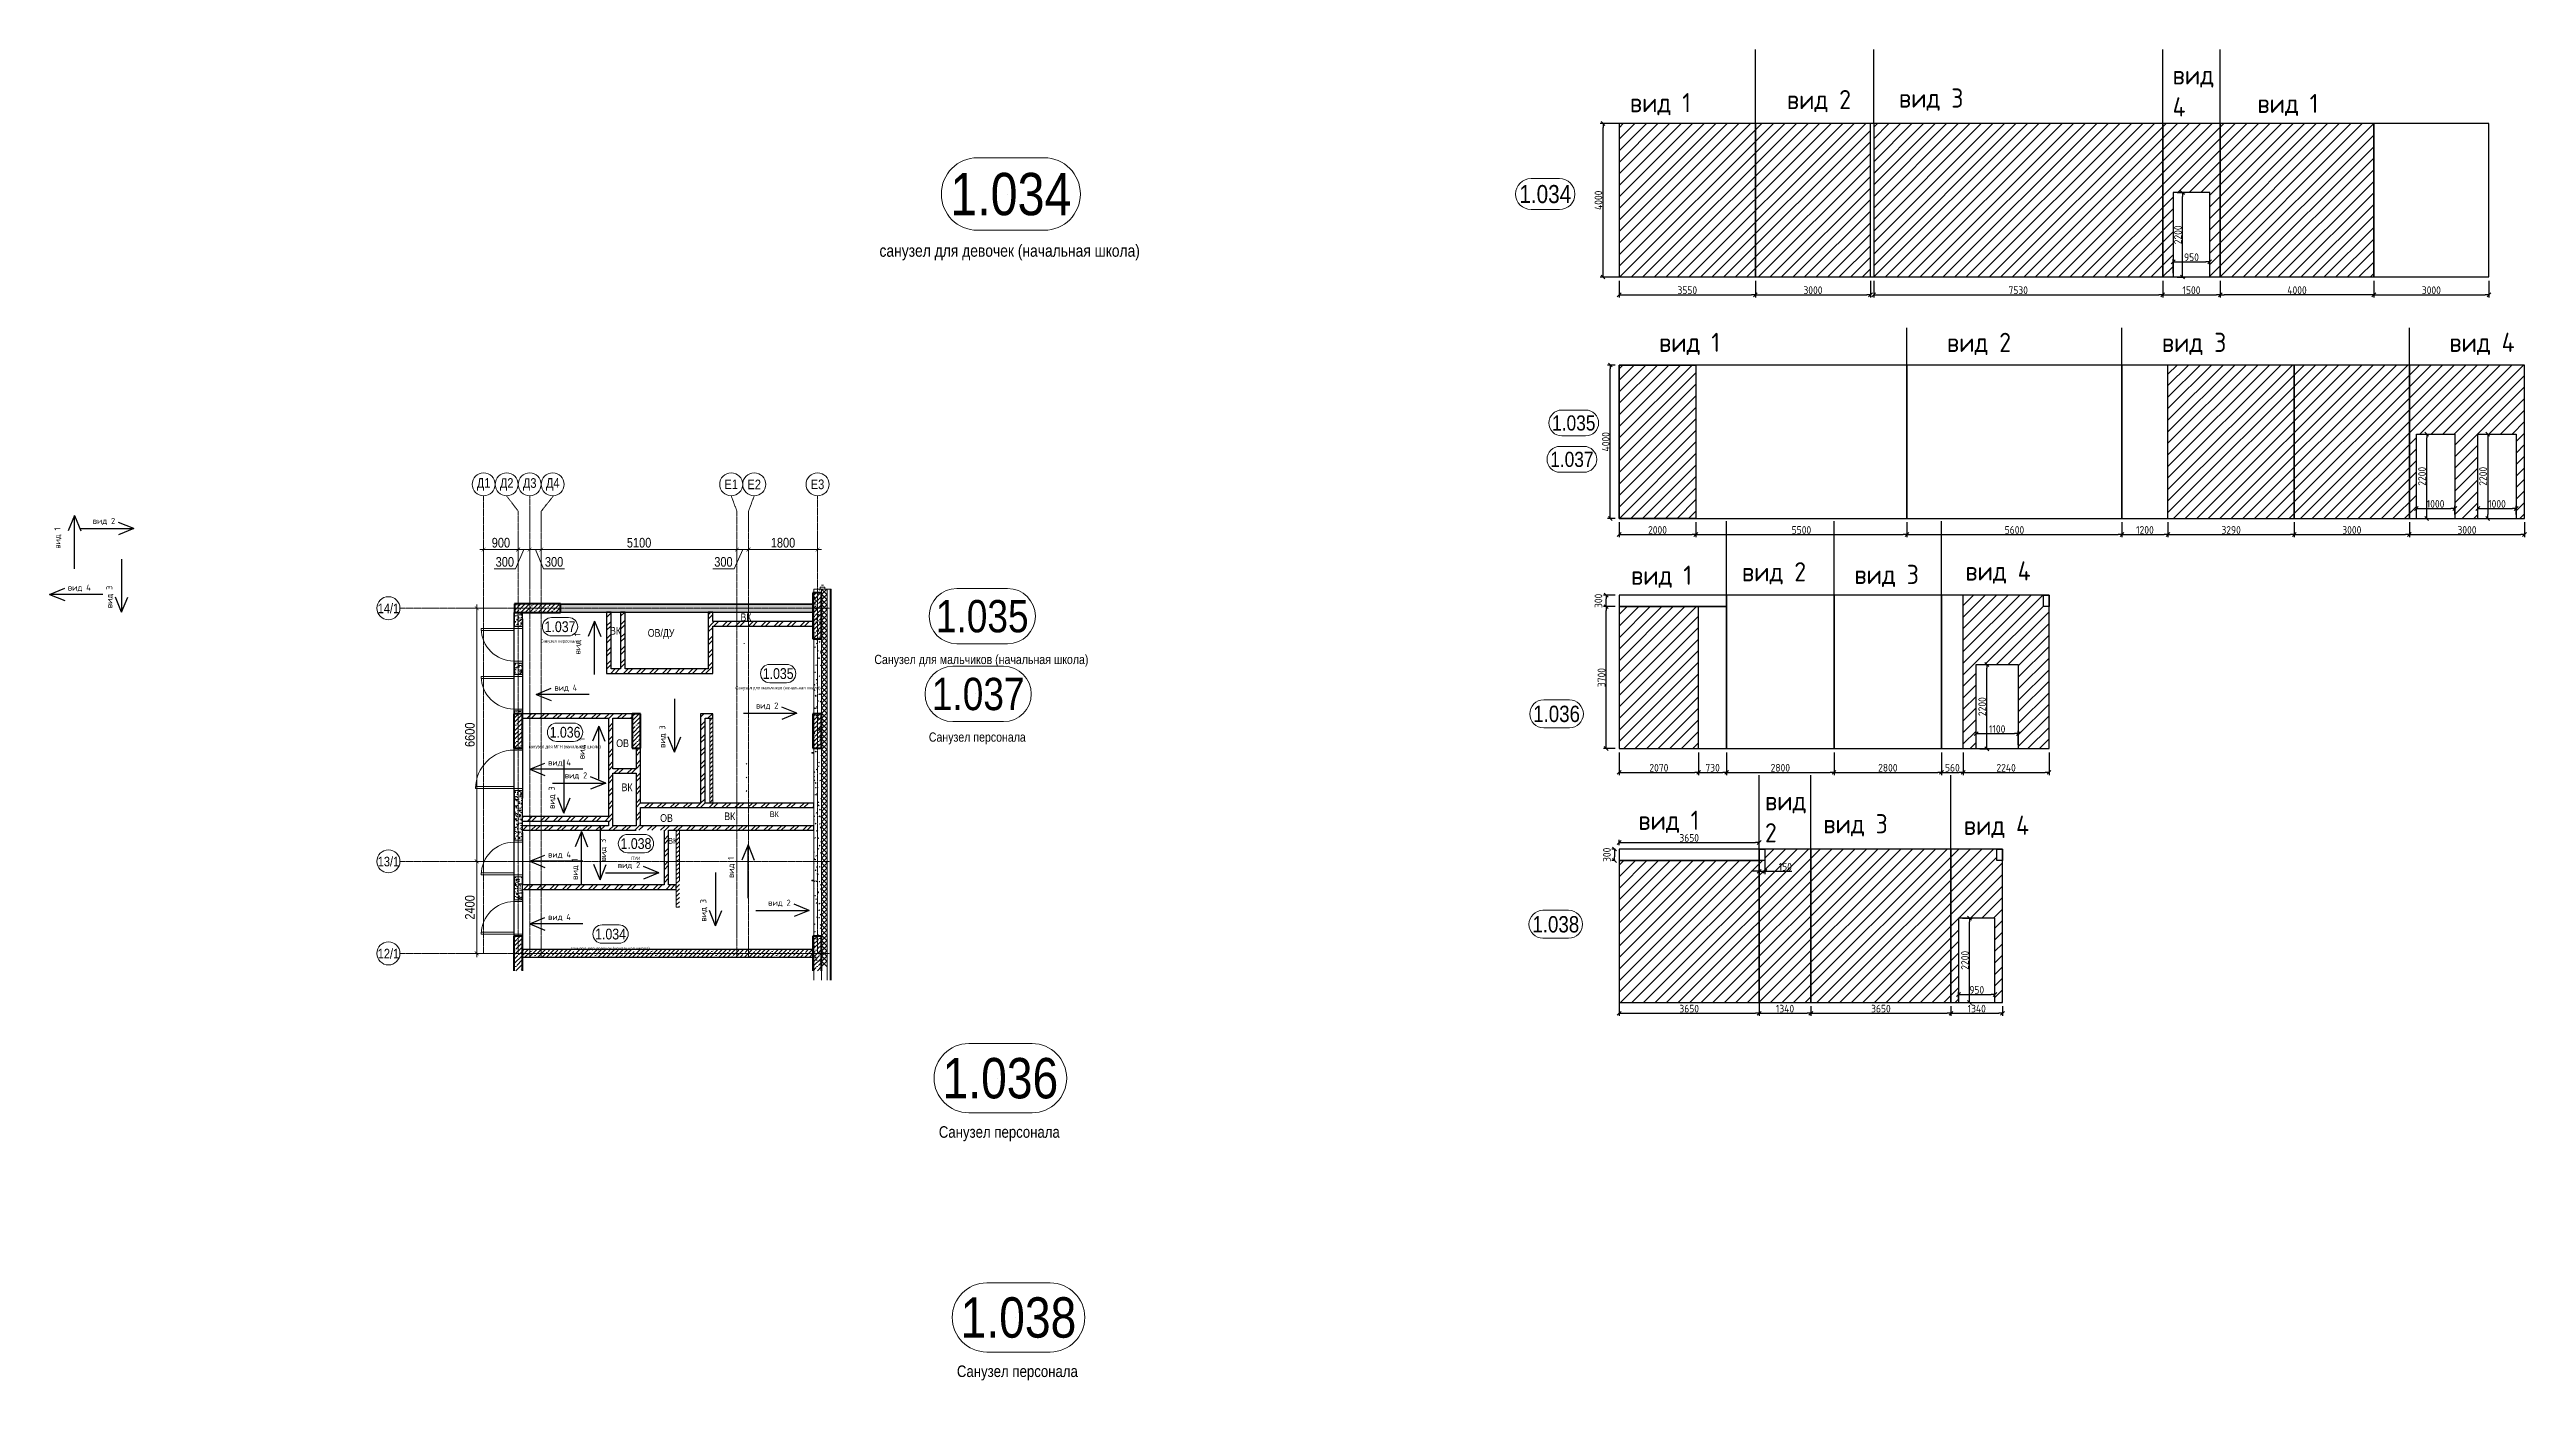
# Model space of a CAD drawing. Header units: millimetres. Extents: x -24360 to 609566, y -391049 to 148426.
# Drawn here: x 241635 to 306170, y -178784 to -144085 of the extents above; entities that cross this region are included whole.
import ezdxf
from ezdxf.enums import TextEntityAlignment as Align

# ---------------------------------------------------------------- set-up
doc = ezdxf.new("R2010")
doc.units = ezdxf.units.MM
doc.linetypes.add('CENTER2', pattern=[28.575, 19.05, -3.175, 3.175, -3.175])
doc.linetypes.add('HIDDEN2', pattern=[4.7625, 3.175, -1.5875])
doc.layers.get('Defpoints').update_dxf_attribs({"color": 140})
for name, color, linetype, lineweight in [('АР_Area', 5, 'Continuous', 5), ('АР_Двери_внутренние', 5, 'Continuous', 9), ('АР_Колонны', 70, 'Continuous', 30), ('АР_Окна', 4, 'Continuous', 5), ('АР_Оси_РД_размер', 8, 'Continuous', 0), ('АР_Стены ГКЛ', 1, 'Continuous', 15), ('АР_Стены ЖБ', 7, 'Continuous', 30), ('АР_Стены кирпич', 32, 'Continuous', 25), ('АР_Стены ПЕНОблок', 52, 'Continuous', 20), ('АР_Тонкая', 254, 'Continuous', 5), ('АР_Утеплитель', 31, 'Continuous', 0), ('АР_Штриховка', 8, 'Continuous', 0), ('ВК_Шахты', 5, 'Continuous', 9), ('Двери кабины', 252, 'Continuous', 0), ('ОВ_Шахты', 1, 'Continuous', 5), ('осново', 7, 'Continuous', 30), ('Штриховка', 7, 'Continuous', 30)]:
    doc.layers.add(name, color=color, linetype=linetype, lineweight=lineweight)
doc.layers.add('АР_Оси_РД_100', color=7, linetype='Continuous', lineweight=0, true_color=0x525252)
doc.layers.add('РД_Проем', color=230, linetype='Continuous', lineweight=0, plot=False)
doc.layers.add('РД_проем_инж перемыч_подсчет', color=50, linetype='Continuous', lineweight=30, plot=False)
doc.styles.add('style1', font='ARIALN.TTF')
doc.styles.add('ккк', font='isocpeur.ttf', dxfattribs={"width": 0.85, "oblique": 15})
doc.styles.add('СПДС', font='isocpeur.ttf', dxfattribs={"width": 0.9})
doc.dimstyles.new('Dim100_ареал', dxfattribs={"dimscale": 100, "dimtxt": 2.5, "dimasz": 1, "dimexe": 1, "dimexo": 1, "dimgap": 0.5, "dimtad": 1, "dimzin": 12, "dimdsep": 46, "dimtxsty": 'style1', "dimblk": 'ARCHTICK', "dimcen": 1, "dimdle": 1, "dimclrd": 256, "dimclre": 256, "dimaunit": 1, "dimadec": 0, "dimazin": 3, "dimtfac": 1, "dimtmove": 1, "dimatfit": 3, "dimldrblk": 'OPEN30', "dimfxl": 4, "dimfxlon": 1, "dimtolj": 1, "dimtzin": 0, "dimlwd": 9, "dimlwe": 9, "dimarcsym": 0})
doc.dimstyles.new('Размера А3', dxfattribs={"dimtxt": 200, "dimasz": 100, "dimexe": 70, "dimexo": 100, "dimgap": 20, "dimtad": 1, "dimdec": 0, "dimrnd": 10, "dimzin": 0, "dimdsep": 46, "dimtxsty": 'СПДС', "dimblk": 'ARROWHEAD_6', "dimcen": 1, "dimclrd": 256, "dimclre": 256, "dimclrt": 256, "dimazin": 0, "dimtfac": 1, "dimtdec": 0, "dimtmove": 2, "dimatfit": 3, "dimfxl": 1, "dimtolj": 1, "dimtzin": 0, "dimarcsym": 0})
pattern_1 = [(45, (241545, -219850), (-168.3798, 168.3798), []), (45, (241657.25, -219850), (-168.3798, 168.3798), [])]
pattern_2 = [(45, (241545, -219850), (-168.3798, 168.3798), []), (45, (241657.25, -219850), (-168.3798, 168.3798), [])]
pattern_3 = [(45, (241545, -219850), (-168.3798, 168.3798), []), (45, (241657.25, -219850), (-168.3798, 168.3798), [])]
pattern_4 = [(45, (241545, -219850), (-112.2532, 112.2532), []), (45, (241657.25, -219850), (-112.2532, 112.2532), [198.4375, -39.6875, 0, -39.6875])]

msp = doc.modelspace()

# ---------------------------------------------------------------- texts
at = {"layer": 'ВК_Шахты', "color": 18, "lineweight": 50, "true_color": 0x000000, "style": 'style1'}
for height, p in [(200, (256238.84, -159340.205)), (200, (259636.156, -158985.205)), (200, (256538.841, -163420.205)), (200, (259213.781, -164175.205)), (150, (260400.789, -164096.235)), (150, (257751.63, -164790.153))]:
    msp.add_text('ВК', height=height, dxfattribs=at).set_placement(p)
at = {"layer": 'ОВ_Шахты', "color": 18, "lineweight": 50, "true_color": 0x000000, "style": 'style1'}
for s, p in [('ОВ', (257220.658, -159394.445)), ('/', (257551.763, -159394.445)), ('ДУ', (257615.61, -159394.445)), ('ОВ', (256399.653, -162270.068)), ('ОВ', (257543.623, -164220.068))]:
    msp.add_text(s, height=200, dxfattribs=at).set_placement(p)
at = {"layer": 'осново', "attachment_point": 1, "style": 'СПДС'}
for s, width, gutter_width, insert, char_height in [('вид 2', 3371.81454, 1678.372, (286900, -145140), 500), ('вид 3', 3371.81454, 1678.372, (289820, -145100), 500), ('вид 4', 1134.87459, 1678.372, (296950, -144496.667), 500), ('вид 1', 3371.81454, 1678.372, (282810, -145220), 500), ('вид 1', 3371.81454, 1678.372, (299160, -145240), 500), ('вид 1', 3371.81454, 1678.372, (283570, -151470), 500), ('вид 2', 3371.81454, 1678.372, (291070, -151470), 500), ('вид 3', 3371.81454, 1678.372, (296670, -151470), 500), ('вид 4', 3371.81454, 1678.372, (304160, -151470), 500), ('вид 2', 1061.13688, 528.197, (242759.978, -156296.946), 157.354), ('вид 2', 3371.81454, 1678.372, (285730, -157450), 500), ('вид 4', 3371.81454, 1678.372, (291550, -157430), 500), ('вид 4', 871.43913, 528.197, (242113.582, -158034.471), 157.354), ('вид 1', 3371.81454, 1678.372, (282840, -157540), 500), ('вид 3', 3371.81454, 1678.372, (288660, -157520), 500), ('вид 4', 871.43913, 528.197, (254788.715, -160643.06), 157.354), ('вид 2', 1061.13688, 528.197, (260040.238, -161109.806), 157.354), ('вид 4', 871.43913, 528.197, (254623.715, -162593.06), 157.354), ('вид 2', 1061.13688, 528.197, (255060.238, -162929.806), 157.354), ('вид 2', 1134.87459, 1678.372, (286330, -163420), 500), ('вид 1', 3371.81454, 1678.372, (283030, -163930), 500), ('вид 3', 3371.81454, 1678.372, (287850, -164020), 500), ('вид 4', 3371.81454, 1678.372, (291510, -164060), 500), ('вид 4', 871.43913, 528.197, (254623.715, -164993.06), 157.354), ('вид 2', 1061.13688, 528.197, (256440.238, -165269.806), 157.354), ('вид 2', 1061.13688, 528.197, (260360.238, -166249.806), 157.354), ('вид 4', 871.43913, 528.197, (254623.715, -166623.06), 157.354)]:
    msp.add_mtext_dynamic_manual_height_columns(s, width=width, gutter_width=gutter_width, heights=[0], dxfattribs=dict(at, insert=insert, char_height=char_height))
at = {"layer": 'осново', "char_height": 157.354, "attachment_point": 1, "rotation": 90, "style": 'СПДС'}
for s, insert in [('вид 1', (241761.05, -157100.274)), ('вид 3', (243114.33, -158648.796)), ('вид 1', (255310, -159855.024)), ('вид 3', (257520, -162290.951)), ('вид 1', (255420, -162585.024)), ('вид 3', (254640, -163880.951)), ('вид 3', (255978.414, -165250)), ('вид 1', (259310, -165685.024)), ('вид 1', (255240, -165730)), ('вид 3', (258590, -166820.951))]:
    msp.add_mtext_dynamic_manual_height_columns(s, width=1061.13688, gutter_width=528.197, heights=[0], dxfattribs=dict(at, insert=insert))

# ---------------------------------------------------------------- blocks, each defined once
blk = doc.blocks.new('MOK-МаркаПом_овал_ареал')
for p, q in [((-2.75, 3), (2.75, 3)), ((-2.75, -3), (2.75, -3))]:
    blk.add_line(p, q)
for centre, radius, start, end in [((-2.75, 0), 3, 90, 270), ((2.75, 0), 3, 270, 90), ((-3.75, 0), 3.5, 0, 0.001)]:
    blk.add_arc(centre, radius, start, end)
at = {"color": 0, "style": 'style1'}
blk.add_attdef('АР-ПОМЕЩЕНИЕ:НОМЕР', text='', height=3.5, dxfattribs=at).set_placement((0, 0), align=Align.MIDDLE)
blk = doc.blocks.new('A-iden')
at = {"linetype": 'Continuous', "lineweight": 5}
blk.add_circle((0, -4), 3, dxfattribs=at)
at = {"color": 0, "linetype": 'Continuous', "lineweight": 20, "style": 'ккк', "width": 0.85}
blk.add_attdef('ID', text='', height=4, dxfattribs=at).set_placement((0.31, -3.85), align=Align.MIDDLE_CENTER)
blk = doc.blocks.new('_ArchTick')
at = {"color": 0, "linetype": 'ByBlock', "const_width": 0.15}
blk.add_lwpolyline([(-0.5, -0.5), (0.5, 0.5)], dxfattribs=at)
blk = doc.blocks.new('*D337')
at = {"layer": 'Defpoints', "color": 0, "lineweight": 15, "transparency": 16777216}
for p in [(252765, -165250), (253765, -165250), (253765, -167650)]:
    blk.add_point(p, dxfattribs=at)
at = {"layer": 'АР_Оси_РД_размер', "lineweight": 9, "transparency": 16777216}
for p, q in [((252765, -167750), (252765, -165150)), ((253165, -165250), (252665, -165250)), ((253165, -167650), (252665, -167650))]:
    blk.add_line(p, q, dxfattribs=at)
at = {"layer": 'АР_Оси_РД_размер', "lineweight": 9, "transparency": 16777216, "xscale": 100, "yscale": 100, "zscale": 100}
for p, rotation in [((252765, -165250), 90), ((252765, -167650), 270)]:
    blk.add_blockref('_ArchTick', p, dxfattribs=dict(at, rotation=rotation))
at = {"layer": 'АР_Оси_РД_размер', "color": 0, "transparency": 16777216, "insert": (252587, -166450), "char_height": 250, "attachment_point": 5, "rotation": 90, "style": 'style1'}
blk.add_mtext('\\A1;2400', dxfattribs=at)
blk = doc.blocks.new('_Open30')
at = {"color": 0, "linetype": 'ByBlock', "lineweight": -2}
for p, q in [((-1, 0.27), (0, 0)), ((0, 0), (-1, -0.27)), ((0, 0), (-1, 0))]:
    blk.add_line(p, q, dxfattribs=at)
blk = doc.blocks.new('*D338')
at = {"layer": 'Defpoints', "color": 0, "lineweight": 15, "transparency": 16777216}
for p in [(252765, -158650), (253765, -158650), (253765, -165250)]:
    blk.add_point(p, dxfattribs=at)
at = {"layer": 'АР_Оси_РД_размер', "lineweight": 9, "transparency": 16777216}
for p, q in [((253165, -158650), (252665, -158650)), ((252765, -165350), (252765, -158550)), ((253165, -165250), (252665, -165250))]:
    blk.add_line(p, q, dxfattribs=at)
at = {"layer": 'АР_Оси_РД_размер', "lineweight": 9, "transparency": 16777216, "xscale": 100, "yscale": 100, "zscale": 100}
for p, rotation in [((252765, -158650), 90), ((252765, -165250), 270)]:
    blk.add_blockref('_ArchTick', p, dxfattribs=dict(at, rotation=rotation))
at = {"layer": 'АР_Оси_РД_размер', "color": 0, "transparency": 16777216, "insert": (252587, -161950), "char_height": 250, "attachment_point": 5, "rotation": 90, "style": 'style1'}
blk.add_mtext('\\A1;6600', dxfattribs=at)
blk = doc.blocks.new('*D339')
at = {"layer": 'Defpoints', "color": 0, "lineweight": 15, "transparency": 16777216}
for p in [(253845, -157121), (252945, -158621), (253845, -158621)]:
    blk.add_point(p, dxfattribs=at)
at = {"layer": 'АР_Оси_РД_размер', "lineweight": 9, "transparency": 16777216}
for p, q in [((252845, -157121), (253945, -157121)), ((252945, -157521), (252945, -157021)), ((253845, -157521), (253845, -157021))]:
    blk.add_line(p, q, dxfattribs=at)
at = {"layer": 'АР_Оси_РД_размер', "lineweight": 9, "transparency": 16777216, "xscale": 100, "yscale": 100, "zscale": 100, "rotation": 180}
blk.add_blockref('_ArchTick', (252945, -157121), dxfattribs=at)
at = {"layer": 'АР_Оси_РД_размер', "lineweight": 9, "transparency": 16777216, "xscale": 100, "yscale": 100, "zscale": 100}
blk.add_blockref('_ArchTick', (253845, -157121), dxfattribs=at)
at = {"layer": 'АР_Оси_РД_размер', "color": 0, "transparency": 16777216, "insert": (253395, -156944), "char_height": 250, "attachment_point": 5, "style": 'style1'}
blk.add_mtext('\\A1;900', dxfattribs=at)
blk = doc.blocks.new('*D340')
at = {"layer": 'Defpoints', "color": 0, "lineweight": 15, "transparency": 16777216}
for p in [(254145, -157121), (253845, -158621), (254145, -158621)]:
    blk.add_point(p, dxfattribs=at)
at = {"layer": 'АР_Оси_РД_размер', "lineweight": 9, "transparency": 16777216}
for p, q in [((253745, -157121), (254245, -157121)), ((253995, -157121), (253774, -157621)), ((253845, -157521), (253845, -157021)), ((254145, -157521), (254145, -157021)), ((253774, -157621), (253221, -157621))]:
    blk.add_line(p, q, dxfattribs=at)
at = {"layer": 'АР_Оси_РД_размер', "lineweight": 9, "transparency": 16777216, "xscale": 100, "yscale": 100, "zscale": 100, "rotation": 180}
blk.add_blockref('_ArchTick', (253845, -157121), dxfattribs=at)
at = {"layer": 'АР_Оси_РД_размер', "lineweight": 9, "transparency": 16777216, "xscale": 100, "yscale": 100, "zscale": 100}
blk.add_blockref('_ArchTick', (254145, -157121), dxfattribs=at)
at = {"layer": 'АР_Оси_РД_размер', "color": 0, "transparency": 16777216, "insert": (253497, -157444), "char_height": 250, "attachment_point": 5, "style": 'style1'}
blk.add_mtext('\\A1;300', dxfattribs=at)
blk = doc.blocks.new('*D341')
at = {"layer": 'Defpoints', "color": 0, "lineweight": 15, "transparency": 16777216}
for p in [(254445, -157121), (254145, -158621), (254445, -158621)]:
    blk.add_point(p, dxfattribs=at)
at = {"layer": 'АР_Оси_РД_размер', "lineweight": 9, "transparency": 16777216}
for p, q in [((254045, -157121), (254545, -157121)), ((254145, -157521), (254145, -157021)), ((254295, -157121), (254504, -157621)), ((254445, -157521), (254445, -157021)), ((254504, -157621), (255056, -157621))]:
    blk.add_line(p, q, dxfattribs=at)
at = {"layer": 'АР_Оси_РД_размер', "lineweight": 9, "transparency": 16777216, "xscale": 100, "yscale": 100, "zscale": 100, "rotation": 180}
blk.add_blockref('_ArchTick', (254145, -157121), dxfattribs=at)
at = {"layer": 'АР_Оси_РД_размер', "lineweight": 9, "transparency": 16777216, "xscale": 100, "yscale": 100, "zscale": 100}
blk.add_blockref('_ArchTick', (254445, -157121), dxfattribs=at)
at = {"layer": 'АР_Оси_РД_размер', "color": 0, "transparency": 16777216, "insert": (254780, -157444), "char_height": 250, "attachment_point": 5, "style": 'style1'}
blk.add_mtext('\\A1;300', dxfattribs=at)
blk = doc.blocks.new('*D342')
at = {"layer": 'Defpoints', "color": 0, "lineweight": 15, "transparency": 16777216}
for p in [(259545, -157121), (254445, -158621), (259545, -158621)]:
    blk.add_point(p, dxfattribs=at)
at = {"layer": 'АР_Оси_РД_размер', "lineweight": 9, "transparency": 16777216}
for p, q in [((254345, -157121), (259645, -157121)), ((254445, -157521), (254445, -157021)), ((259545, -157521), (259545, -157021))]:
    blk.add_line(p, q, dxfattribs=at)
at = {"layer": 'АР_Оси_РД_размер', "lineweight": 9, "transparency": 16777216, "xscale": 100, "yscale": 100, "zscale": 100, "rotation": 180}
blk.add_blockref('_ArchTick', (254445, -157121), dxfattribs=at)
at = {"layer": 'АР_Оси_РД_размер', "lineweight": 9, "transparency": 16777216, "xscale": 100, "yscale": 100, "zscale": 100}
blk.add_blockref('_ArchTick', (259545, -157121), dxfattribs=at)
at = {"layer": 'АР_Оси_РД_размер', "color": 0, "transparency": 16777216, "insert": (256995, -156944), "char_height": 250, "attachment_point": 5, "style": 'style1'}
blk.add_mtext('\\A1;5100', dxfattribs=at)
blk = doc.blocks.new('*D343')
at = {"layer": 'Defpoints', "color": 0, "lineweight": 15, "transparency": 16777216}
for p in [(259845, -157121), (259545, -158621), (259845, -158621)]:
    blk.add_point(p, dxfattribs=at)
at = {"layer": 'АР_Оси_РД_размер', "lineweight": 9, "transparency": 16777216}
for p, q in [((259445, -157121), (259945, -157121)), ((259695, -157121), (259470, -157621)), ((259545, -157521), (259545, -157021)), ((259845, -157521), (259845, -157021)), ((259470, -157621), (258917, -157621))]:
    blk.add_line(p, q, dxfattribs=at)
at = {"layer": 'АР_Оси_РД_размер', "lineweight": 9, "transparency": 16777216, "xscale": 100, "yscale": 100, "zscale": 100, "rotation": 180}
blk.add_blockref('_ArchTick', (259545, -157121), dxfattribs=at)
at = {"layer": 'АР_Оси_РД_размер', "lineweight": 9, "transparency": 16777216, "xscale": 100, "yscale": 100, "zscale": 100}
blk.add_blockref('_ArchTick', (259845, -157121), dxfattribs=at)
at = {"layer": 'АР_Оси_РД_размер', "color": 0, "transparency": 16777216, "insert": (259193, -157444), "char_height": 250, "attachment_point": 5, "style": 'style1'}
blk.add_mtext('\\A1;300', dxfattribs=at)
blk = doc.blocks.new('*D344')
at = {"layer": 'Defpoints', "color": 0, "lineweight": 15, "transparency": 16777216}
for p in [(261645, -157121), (259845, -158621), (261645, -158621)]:
    blk.add_point(p, dxfattribs=at)
at = {"layer": 'АР_Оси_РД_размер', "lineweight": 9, "transparency": 16777216}
for p, q in [((259745, -157121), (261745, -157121)), ((259845, -157521), (259845, -157021)), ((261645, -157521), (261645, -157021))]:
    blk.add_line(p, q, dxfattribs=at)
at = {"layer": 'АР_Оси_РД_размер', "lineweight": 9, "transparency": 16777216, "xscale": 100, "yscale": 100, "zscale": 100, "rotation": 180}
blk.add_blockref('_ArchTick', (259845, -157121), dxfattribs=at)
at = {"layer": 'АР_Оси_РД_размер', "lineweight": 9, "transparency": 16777216, "xscale": 100, "yscale": 100, "zscale": 100}
blk.add_blockref('_ArchTick', (261645, -157121), dxfattribs=at)
at = {"layer": 'АР_Оси_РД_размер', "color": 0, "transparency": 16777216, "insert": (260745, -156944), "char_height": 250, "attachment_point": 5, "style": 'style1'}
blk.add_mtext('\\A1;1800', dxfattribs=at)
blk = doc.blocks.new('ARROWHEAD_6')
at = {"color": 0, "linetype": 'Continuous'}
for p, q in [((0, 0), (-1, 0)), ((-0.5, -0.5), (0.5, 0.5))]:
    blk.add_line(p, q, dxfattribs=at)
blk = doc.blocks.new('*D637')
at = {"lineweight": -2, "transparency": 16777216}
for p, q in [((282530, -150116), (282530, -150550)), ((286080, -150116), (286080, -150550)), ((282630, -150480), (285980, -150480))]:
    blk.add_line(p, q, dxfattribs=at)
at = {"layer": 'Defpoints', "color": 0, "lineweight": 15, "transparency": 16777216}
for p in [(282530, -150016), (286080, -150016), (286080, -150480)]:
    blk.add_point(p, dxfattribs=at)
at = {"lineweight": -2, "transparency": 16777216, "xscale": 100, "yscale": 100, "zscale": 100, "rotation": 180}
blk.add_blockref('ARROWHEAD_6', (282530, -150480), dxfattribs=at)
at = {"lineweight": -2, "transparency": 16777216, "xscale": 100, "yscale": 100, "zscale": 100}
blk.add_blockref('ARROWHEAD_6', (286080, -150480), dxfattribs=at)
at = {"transparency": 16777216, "insert": (284305, -150360), "char_height": 200, "attachment_point": 5, "style": 'СПДС'}
blk.add_mtext('\\A1;3550', dxfattribs=at)
blk = doc.blocks.new('*D638')
at = {"lineweight": -2, "transparency": 16777216}
for p, q in [((286080, -150116), (286080, -150550)), ((289080, -150116), (289080, -150550)), ((286180, -150480), (288980, -150480))]:
    blk.add_line(p, q, dxfattribs=at)
at = {"layer": 'Defpoints', "color": 0, "lineweight": 15, "transparency": 16777216}
for p in [(286080, -150016), (289080, -150016), (289080, -150480)]:
    blk.add_point(p, dxfattribs=at)
at = {"lineweight": -2, "transparency": 16777216, "xscale": 100, "yscale": 100, "zscale": 100, "rotation": 180}
blk.add_blockref('ARROWHEAD_6', (286080, -150480), dxfattribs=at)
at = {"lineweight": -2, "transparency": 16777216, "xscale": 100, "yscale": 100, "zscale": 100}
blk.add_blockref('ARROWHEAD_6', (289080, -150480), dxfattribs=at)
at = {"transparency": 16777216, "insert": (287580, -150360), "char_height": 200, "attachment_point": 5, "style": 'СПДС'}
blk.add_mtext('\\A1;3000', dxfattribs=at)
blk = doc.blocks.new('*D639')
at = {"lineweight": -2, "transparency": 16777216}
for p, q in [((289162, -150116), (289162, -150550)), ((296692, -150116), (296692, -150550)), ((289262, -150480), (296592, -150480))]:
    blk.add_line(p, q, dxfattribs=at)
at = {"layer": 'Defpoints', "color": 0, "lineweight": 15, "transparency": 16777216}
for p in [(289162, -150016), (296692, -150016), (296692, -150480)]:
    blk.add_point(p, dxfattribs=at)
at = {"lineweight": -2, "transparency": 16777216, "xscale": 100, "yscale": 100, "zscale": 100, "rotation": 180}
blk.add_blockref('ARROWHEAD_6', (289162, -150480), dxfattribs=at)
at = {"lineweight": -2, "transparency": 16777216, "xscale": 100, "yscale": 100, "zscale": 100}
blk.add_blockref('ARROWHEAD_6', (296692, -150480), dxfattribs=at)
at = {"transparency": 16777216, "insert": (292927, -150360), "char_height": 200, "attachment_point": 5, "style": 'СПДС'}
blk.add_mtext('\\A1;7530', dxfattribs=at)
blk = doc.blocks.new('*D640')
at = {"lineweight": -2, "transparency": 16777216}
for p, q in [((296692, -150116), (296692, -150550)), ((298192, -150116), (298192, -150550)), ((296792, -150480), (298092, -150480))]:
    blk.add_line(p, q, dxfattribs=at)
at = {"layer": 'Defpoints', "color": 0, "lineweight": 15, "transparency": 16777216}
for p in [(296692, -150016), (298192, -150016), (298192, -150480)]:
    blk.add_point(p, dxfattribs=at)
at = {"lineweight": -2, "transparency": 16777216, "xscale": 100, "yscale": 100, "zscale": 100, "rotation": 180}
blk.add_blockref('ARROWHEAD_6', (296692, -150480), dxfattribs=at)
at = {"lineweight": -2, "transparency": 16777216, "xscale": 100, "yscale": 100, "zscale": 100}
blk.add_blockref('ARROWHEAD_6', (298192, -150480), dxfattribs=at)
at = {"transparency": 16777216, "insert": (297442, -150360), "char_height": 200, "attachment_point": 5, "style": 'СПДС'}
blk.add_mtext('\\A1;1500', dxfattribs=at)
blk = doc.blocks.new('*D641')
at = {"lineweight": -2, "transparency": 16777216}
for p, q in [((298192, -150116), (298192, -150550)), ((302192, -150116), (302192, -150550)), ((302092, -150480), (298292, -150480))]:
    blk.add_line(p, q, dxfattribs=at)
at = {"layer": 'Defpoints', "color": 0, "lineweight": 15, "transparency": 16777216}
for p in [(298192, -150016), (302192, -150016), (298192, -150480)]:
    blk.add_point(p, dxfattribs=at)
at = {"lineweight": -2, "transparency": 16777216, "xscale": 100, "yscale": 100, "zscale": 100, "rotation": 180}
blk.add_blockref('ARROWHEAD_6', (298192, -150480), dxfattribs=at)
at = {"lineweight": -2, "transparency": 16777216, "xscale": 100, "yscale": 100, "zscale": 100}
blk.add_blockref('ARROWHEAD_6', (302192, -150480), dxfattribs=at)
at = {"transparency": 16777216, "insert": (300192, -150360), "char_height": 200, "attachment_point": 5, "style": 'СПДС'}
blk.add_mtext('\\A1;4000', dxfattribs=at)
blk = doc.blocks.new('*D642')
at = {"lineweight": -2, "transparency": 16777216}
for p, q in [((302192, -150116), (302192, -150550)), ((305192, -150116), (305192, -150550)), ((302292, -150480), (305092, -150480))]:
    blk.add_line(p, q, dxfattribs=at)
at = {"layer": 'Defpoints', "color": 0, "lineweight": 15, "transparency": 16777216}
for p in [(302192, -150016), (305192, -150016), (305192, -150480)]:
    blk.add_point(p, dxfattribs=at)
at = {"lineweight": -2, "transparency": 16777216, "xscale": 100, "yscale": 100, "zscale": 100, "rotation": 180}
blk.add_blockref('ARROWHEAD_6', (302192, -150480), dxfattribs=at)
at = {"lineweight": -2, "transparency": 16777216, "xscale": 100, "yscale": 100, "zscale": 100}
blk.add_blockref('ARROWHEAD_6', (305192, -150480), dxfattribs=at)
at = {"transparency": 16777216, "insert": (303692, -150360), "char_height": 200, "attachment_point": 5, "style": 'СПДС'}
blk.add_mtext('\\A1;3000', dxfattribs=at)
blk = doc.blocks.new('*D643')
at = {"lineweight": -2, "transparency": 16777216}
for p, q in [((302092, -146016), (282040, -146016)), ((282110, -149916), (282110, -146116)), ((302092, -150016), (282040, -150016))]:
    blk.add_line(p, q, dxfattribs=at)
at = {"layer": 'Defpoints', "color": 0, "lineweight": 15, "transparency": 16777216}
for p in [(282110, -146016), (302192, -146016), (302192, -150016)]:
    blk.add_point(p, dxfattribs=at)
at = {"lineweight": -2, "transparency": 16777216, "xscale": 100, "yscale": 100, "zscale": 100}
for p, rotation in [((282110, -146016), 90), ((282110, -150016), 270)]:
    blk.add_blockref('ARROWHEAD_6', p, dxfattribs=dict(at, rotation=rotation))
at = {"transparency": 16777216, "insert": (281990, -148016), "char_height": 200, "attachment_point": 5, "rotation": 90, "style": 'СПДС'}
blk.add_mtext('\\A1;4000', dxfattribs=at)
blk = doc.blocks.new('*D644')
at = {"lineweight": -2, "transparency": 16777216}
for p, q in [((282430, -152311), (282230, -152311)), ((282300, -156211), (282300, -152411)), ((282430, -156311), (282230, -156311))]:
    blk.add_line(p, q, dxfattribs=at)
at = {"layer": 'Defpoints', "color": 0, "lineweight": 15, "transparency": 16777216}
for p in [(282300, -152311), (282530, -152311), (282530, -156311)]:
    blk.add_point(p, dxfattribs=at)
at = {"lineweight": -2, "transparency": 16777216, "xscale": 100, "yscale": 100, "zscale": 100}
for p, rotation in [((282300, -152311), 90), ((282300, -156311), 270)]:
    blk.add_blockref('ARROWHEAD_6', p, dxfattribs=dict(at, rotation=rotation))
at = {"transparency": 16777216, "insert": (282180, -154311), "char_height": 200, "attachment_point": 5, "rotation": 90, "style": 'СПДС'}
blk.add_mtext('\\A1;4000', dxfattribs=at)
blk = doc.blocks.new('*D645')
at = {"lineweight": -2, "transparency": 16777216}
for p, q in [((282530, -156411), (282530, -156800)), ((282630, -156730), (284430, -156730)), ((284530, -156411), (284530, -156800))]:
    blk.add_line(p, q, dxfattribs=at)
at = {"layer": 'Defpoints', "color": 0, "lineweight": 15, "transparency": 16777216}
for p in [(282530, -156311), (284530, -156311), (284530, -156730)]:
    blk.add_point(p, dxfattribs=at)
at = {"lineweight": -2, "transparency": 16777216, "xscale": 100, "yscale": 100, "zscale": 100, "rotation": 180}
blk.add_blockref('ARROWHEAD_6', (282530, -156730), dxfattribs=at)
at = {"lineweight": -2, "transparency": 16777216, "xscale": 100, "yscale": 100, "zscale": 100}
blk.add_blockref('ARROWHEAD_6', (284530, -156730), dxfattribs=at)
at = {"transparency": 16777216, "insert": (283530, -156610), "char_height": 200, "attachment_point": 5, "style": 'СПДС'}
blk.add_mtext('\\A1;2000', dxfattribs=at)
blk = doc.blocks.new('*D646')
at = {"lineweight": -2, "transparency": 16777216}
for p, q in [((284530, -156411), (284530, -156800)), ((284630, -156730), (289930, -156730)), ((290030, -156411), (290030, -156800))]:
    blk.add_line(p, q, dxfattribs=at)
at = {"layer": 'Defpoints', "color": 0, "lineweight": 15, "transparency": 16777216}
for p in [(284530, -156311), (290030, -156311), (290030, -156730)]:
    blk.add_point(p, dxfattribs=at)
at = {"lineweight": -2, "transparency": 16777216, "xscale": 100, "yscale": 100, "zscale": 100, "rotation": 180}
blk.add_blockref('ARROWHEAD_6', (284530, -156730), dxfattribs=at)
at = {"lineweight": -2, "transparency": 16777216, "xscale": 100, "yscale": 100, "zscale": 100}
blk.add_blockref('ARROWHEAD_6', (290030, -156730), dxfattribs=at)
at = {"transparency": 16777216, "insert": (287280, -156610), "char_height": 200, "attachment_point": 5, "style": 'СПДС'}
blk.add_mtext('\\A1;5500', dxfattribs=at)
blk = doc.blocks.new('*D647')
at = {"lineweight": -2, "transparency": 16777216}
for p, q in [((290030, -156411), (290030, -156800)), ((290130, -156730), (295530, -156730)), ((295630, -156411), (295630, -156800))]:
    blk.add_line(p, q, dxfattribs=at)
at = {"layer": 'Defpoints', "color": 0, "lineweight": 15, "transparency": 16777216}
for p in [(290030, -156311), (295630, -156311), (295630, -156730)]:
    blk.add_point(p, dxfattribs=at)
at = {"lineweight": -2, "transparency": 16777216, "xscale": 100, "yscale": 100, "zscale": 100, "rotation": 180}
blk.add_blockref('ARROWHEAD_6', (290030, -156730), dxfattribs=at)
at = {"lineweight": -2, "transparency": 16777216, "xscale": 100, "yscale": 100, "zscale": 100}
blk.add_blockref('ARROWHEAD_6', (295630, -156730), dxfattribs=at)
at = {"transparency": 16777216, "insert": (292830, -156610), "char_height": 200, "attachment_point": 5, "style": 'СПДС'}
blk.add_mtext('\\A1;5600', dxfattribs=at)
blk = doc.blocks.new('*D648')
at = {"lineweight": -2, "transparency": 16777216}
for p, q in [((295630, -156411), (295630, -156800)), ((295730, -156730), (296730, -156730)), ((296830, -156411), (296830, -156800))]:
    blk.add_line(p, q, dxfattribs=at)
at = {"layer": 'Defpoints', "color": 0, "lineweight": 15, "transparency": 16777216}
for p in [(295630, -156311), (296830, -156311), (296830, -156730)]:
    blk.add_point(p, dxfattribs=at)
at = {"lineweight": -2, "transparency": 16777216, "xscale": 100, "yscale": 100, "zscale": 100, "rotation": 180}
blk.add_blockref('ARROWHEAD_6', (295630, -156730), dxfattribs=at)
at = {"lineweight": -2, "transparency": 16777216, "xscale": 100, "yscale": 100, "zscale": 100}
blk.add_blockref('ARROWHEAD_6', (296830, -156730), dxfattribs=at)
at = {"transparency": 16777216, "insert": (296230, -156610), "char_height": 200, "attachment_point": 5, "style": 'СПДС'}
blk.add_mtext('\\A1;1200', dxfattribs=at)
blk = doc.blocks.new('*D649')
at = {"lineweight": -2, "transparency": 16777216}
for p, q in [((296830, -156411), (296830, -156800)), ((296930, -156730), (300020, -156730)), ((300120, -156411), (300120, -156800))]:
    blk.add_line(p, q, dxfattribs=at)
at = {"layer": 'Defpoints', "color": 0, "lineweight": 15, "transparency": 16777216}
for p in [(296830, -156311), (300120, -156311), (300120, -156730)]:
    blk.add_point(p, dxfattribs=at)
at = {"lineweight": -2, "transparency": 16777216, "xscale": 100, "yscale": 100, "zscale": 100, "rotation": 180}
blk.add_blockref('ARROWHEAD_6', (296830, -156730), dxfattribs=at)
at = {"lineweight": -2, "transparency": 16777216, "xscale": 100, "yscale": 100, "zscale": 100}
blk.add_blockref('ARROWHEAD_6', (300120, -156730), dxfattribs=at)
at = {"transparency": 16777216, "insert": (298475, -156610), "char_height": 200, "attachment_point": 5, "style": 'СПДС'}
blk.add_mtext('\\A1;3290', dxfattribs=at)
blk = doc.blocks.new('*D650')
at = {"lineweight": -2, "transparency": 16777216}
for p, q in [((300120, -156411), (300120, -156800)), ((300220, -156730), (303020, -156730)), ((303120, -156411), (303120, -156800))]:
    blk.add_line(p, q, dxfattribs=at)
at = {"layer": 'Defpoints', "color": 0, "lineweight": 15, "transparency": 16777216}
for p in [(300120, -156311), (303120, -156311), (303120, -156730)]:
    blk.add_point(p, dxfattribs=at)
at = {"lineweight": -2, "transparency": 16777216, "xscale": 100, "yscale": 100, "zscale": 100, "rotation": 180}
blk.add_blockref('ARROWHEAD_6', (300120, -156730), dxfattribs=at)
at = {"lineweight": -2, "transparency": 16777216, "xscale": 100, "yscale": 100, "zscale": 100}
blk.add_blockref('ARROWHEAD_6', (303120, -156730), dxfattribs=at)
at = {"transparency": 16777216, "insert": (301620, -156610), "char_height": 200, "attachment_point": 5, "style": 'СПДС'}
blk.add_mtext('\\A1;3000', dxfattribs=at)
blk = doc.blocks.new('*D651')
at = {"lineweight": -2, "transparency": 16777216}
for p, q in [((303120, -156411), (303120, -156800)), ((303220, -156730), (306020, -156730)), ((306120, -156411), (306120, -156800))]:
    blk.add_line(p, q, dxfattribs=at)
at = {"layer": 'Defpoints', "color": 0, "lineweight": 15, "transparency": 16777216}
for p in [(303120, -156311), (306120, -156311), (306120, -156730)]:
    blk.add_point(p, dxfattribs=at)
at = {"lineweight": -2, "transparency": 16777216, "xscale": 100, "yscale": 100, "zscale": 100, "rotation": 180}
blk.add_blockref('ARROWHEAD_6', (303120, -156730), dxfattribs=at)
at = {"lineweight": -2, "transparency": 16777216, "xscale": 100, "yscale": 100, "zscale": 100}
blk.add_blockref('ARROWHEAD_6', (306120, -156730), dxfattribs=at)
at = {"transparency": 16777216, "insert": (304620, -156610), "char_height": 200, "attachment_point": 5, "style": 'СПДС'}
blk.add_mtext('\\A1;3000', dxfattribs=at)
blk = doc.blocks.new('*D652')
at = {"lineweight": -2, "transparency": 16777216}
for p, q in [((303302, -156211), (303302, -155980)), ((303402, -156050), (304202, -156050)), ((304302, -156211), (304302, -155980))]:
    blk.add_line(p, q, dxfattribs=at)
at = {"layer": 'Defpoints', "color": 0, "lineweight": 15, "transparency": 16777216}
for p in [(304302, -156050), (303302, -156311), (304302, -156311)]:
    blk.add_point(p, dxfattribs=at)
at = {"lineweight": -2, "transparency": 16777216, "xscale": 100, "yscale": 100, "zscale": 100, "rotation": 180}
blk.add_blockref('ARROWHEAD_6', (303302, -156050), dxfattribs=at)
at = {"lineweight": -2, "transparency": 16777216, "xscale": 100, "yscale": 100, "zscale": 100}
blk.add_blockref('ARROWHEAD_6', (304302, -156050), dxfattribs=at)
at = {"transparency": 16777216, "insert": (303802, -155930), "char_height": 200, "attachment_point": 5, "style": 'СПДС'}
blk.add_mtext('\\A1;1000', dxfattribs=at)
blk = doc.blocks.new('*D653')
at = {"lineweight": -2, "transparency": 16777216}
for p, q in [((304902, -156211), (304902, -155980)), ((305002, -156050), (305802, -156050)), ((305902, -156211), (305902, -155980))]:
    blk.add_line(p, q, dxfattribs=at)
at = {"layer": 'Defpoints', "color": 0, "lineweight": 15, "transparency": 16777216}
for p in [(305902, -156050), (304902, -156311), (305902, -156311)]:
    blk.add_point(p, dxfattribs=at)
at = {"lineweight": -2, "transparency": 16777216, "xscale": 100, "yscale": 100, "zscale": 100, "rotation": 180}
blk.add_blockref('ARROWHEAD_6', (304902, -156050), dxfattribs=at)
at = {"lineweight": -2, "transparency": 16777216, "xscale": 100, "yscale": 100, "zscale": 100}
blk.add_blockref('ARROWHEAD_6', (305902, -156050), dxfattribs=at)
at = {"transparency": 16777216, "insert": (305402, -155930), "char_height": 200, "attachment_point": 5, "style": 'СПДС'}
blk.add_mtext('\\A1;1000', dxfattribs=at)
blk = doc.blocks.new('*D654')
at = {"lineweight": -2, "transparency": 16777216}
for p, q in [((282430, -158609), (282120, -158609)), ((282190, -162209), (282190, -158709)), ((282430, -162309), (282120, -162309))]:
    blk.add_line(p, q, dxfattribs=at)
at = {"layer": 'Defpoints', "color": 0, "lineweight": 15, "transparency": 16777216}
for p in [(282190, -158609), (282530, -158609), (282530, -162309)]:
    blk.add_point(p, dxfattribs=at)
at = {"lineweight": -2, "transparency": 16777216, "xscale": 100, "yscale": 100, "zscale": 100}
for p, rotation in [((282190, -158609), 90), ((282190, -162309), 270)]:
    blk.add_blockref('ARROWHEAD_6', p, dxfattribs=dict(at, rotation=rotation))
at = {"transparency": 16777216, "insert": (282070, -160459), "char_height": 200, "attachment_point": 5, "rotation": 90, "style": 'СПДС'}
blk.add_mtext('\\A1;3700', dxfattribs=at)
blk = doc.blocks.new('*D655')
at = {"lineweight": -2, "transparency": 16777216}
for p, q in [((282430, -158309), (282120, -158309)), ((282430, -158609), (282120, -158609)), ((282190, -158509), (282190, -158409))]:
    blk.add_line(p, q, dxfattribs=at)
at = {"layer": 'Defpoints', "color": 0, "lineweight": 15, "transparency": 16777216}
for p in [(282190, -158309), (282530, -158309), (282530, -158609)]:
    blk.add_point(p, dxfattribs=at)
at = {"lineweight": -2, "transparency": 16777216, "xscale": 100, "yscale": 100, "zscale": 100}
for p, rotation in [((282190, -158309), 90), ((282190, -158609), 270)]:
    blk.add_blockref('ARROWHEAD_6', p, dxfattribs=dict(at, rotation=rotation))
at = {"transparency": 16777216, "insert": (281990, -158459), "char_height": 200, "attachment_point": 5, "rotation": 90, "style": 'СПДС'}
blk.add_mtext('\\A1;300', dxfattribs=at)
blk = doc.blocks.new('*D656')
at = {"lineweight": -2, "transparency": 16777216}
for p, q in [((282530, -162409), (282530, -163000)), ((284600, -162409), (284600, -163000)), ((282630, -162930), (284500, -162930))]:
    blk.add_line(p, q, dxfattribs=at)
at = {"layer": 'Defpoints', "color": 0, "lineweight": 15, "transparency": 16777216}
for p in [(282530, -162309), (284600, -162309), (284600, -162930)]:
    blk.add_point(p, dxfattribs=at)
at = {"lineweight": -2, "transparency": 16777216, "xscale": 100, "yscale": 100, "zscale": 100, "rotation": 180}
blk.add_blockref('ARROWHEAD_6', (282530, -162930), dxfattribs=at)
at = {"lineweight": -2, "transparency": 16777216, "xscale": 100, "yscale": 100, "zscale": 100}
blk.add_blockref('ARROWHEAD_6', (284600, -162930), dxfattribs=at)
at = {"transparency": 16777216, "insert": (283565, -162810), "char_height": 200, "attachment_point": 5, "style": 'СПДС'}
blk.add_mtext('\\A1;2070', dxfattribs=at)
blk = doc.blocks.new('*D657')
at = {"lineweight": -2, "transparency": 16777216}
for p, q in [((284600, -162409), (284600, -163000)), ((285330, -162409), (285330, -163000)), ((284700, -162930), (285230, -162930))]:
    blk.add_line(p, q, dxfattribs=at)
at = {"layer": 'Defpoints', "color": 0, "lineweight": 15, "transparency": 16777216}
for p in [(284600, -162309), (285330, -162309), (285330, -162930)]:
    blk.add_point(p, dxfattribs=at)
at = {"lineweight": -2, "transparency": 16777216, "xscale": 100, "yscale": 100, "zscale": 100, "rotation": 180}
blk.add_blockref('ARROWHEAD_6', (284600, -162930), dxfattribs=at)
at = {"lineweight": -2, "transparency": 16777216, "xscale": 100, "yscale": 100, "zscale": 100}
blk.add_blockref('ARROWHEAD_6', (285330, -162930), dxfattribs=at)
at = {"transparency": 16777216, "insert": (284965, -162810), "char_height": 200, "attachment_point": 5, "style": 'СПДС'}
blk.add_mtext('\\A1;730', dxfattribs=at)
blk = doc.blocks.new('*D658')
at = {"lineweight": -2, "transparency": 16777216}
for p, q in [((285330, -162409), (285330, -163000)), ((288130, -162409), (288130, -163000)), ((285430, -162930), (288030, -162930))]:
    blk.add_line(p, q, dxfattribs=at)
at = {"layer": 'Defpoints', "color": 0, "lineweight": 15, "transparency": 16777216}
for p in [(285330, -162309), (288130, -162309), (288130, -162930)]:
    blk.add_point(p, dxfattribs=at)
at = {"lineweight": -2, "transparency": 16777216, "xscale": 100, "yscale": 100, "zscale": 100, "rotation": 180}
blk.add_blockref('ARROWHEAD_6', (285330, -162930), dxfattribs=at)
at = {"lineweight": -2, "transparency": 16777216, "xscale": 100, "yscale": 100, "zscale": 100}
blk.add_blockref('ARROWHEAD_6', (288130, -162930), dxfattribs=at)
at = {"transparency": 16777216, "insert": (286730, -162810), "char_height": 200, "attachment_point": 5, "style": 'СПДС'}
blk.add_mtext('\\A1;2800', dxfattribs=at)
blk = doc.blocks.new('*D659')
at = {"lineweight": -2, "transparency": 16777216}
for p, q in [((288130, -162409), (288130, -163000)), ((290930, -162409), (290930, -163000)), ((288230, -162930), (290830, -162930))]:
    blk.add_line(p, q, dxfattribs=at)
at = {"layer": 'Defpoints', "color": 0, "lineweight": 15, "transparency": 16777216}
for p in [(288130, -162309), (290930, -162309), (290930, -162930)]:
    blk.add_point(p, dxfattribs=at)
at = {"lineweight": -2, "transparency": 16777216, "xscale": 100, "yscale": 100, "zscale": 100, "rotation": 180}
blk.add_blockref('ARROWHEAD_6', (288130, -162930), dxfattribs=at)
at = {"lineweight": -2, "transparency": 16777216, "xscale": 100, "yscale": 100, "zscale": 100}
blk.add_blockref('ARROWHEAD_6', (290930, -162930), dxfattribs=at)
at = {"transparency": 16777216, "insert": (289530, -162810), "char_height": 200, "attachment_point": 5, "style": 'СПДС'}
blk.add_mtext('\\A1;2800', dxfattribs=at)
blk = doc.blocks.new('*D660')
at = {"lineweight": -2, "transparency": 16777216}
for p, q in [((290930, -162409), (290930, -163000)), ((291493, -162409), (291493, -163000)), ((291030, -162930), (291393, -162930))]:
    blk.add_line(p, q, dxfattribs=at)
at = {"layer": 'Defpoints', "color": 0, "lineweight": 15, "transparency": 16777216}
for p in [(290930, -162309), (291493, -162309), (291493, -162930)]:
    blk.add_point(p, dxfattribs=at)
at = {"lineweight": -2, "transparency": 16777216, "xscale": 100, "yscale": 100, "zscale": 100, "rotation": 180}
blk.add_blockref('ARROWHEAD_6', (290930, -162930), dxfattribs=at)
at = {"lineweight": -2, "transparency": 16777216, "xscale": 100, "yscale": 100, "zscale": 100}
blk.add_blockref('ARROWHEAD_6', (291493, -162930), dxfattribs=at)
at = {"transparency": 16777216, "insert": (291212, -162810), "char_height": 200, "attachment_point": 5, "style": 'СПДС'}
blk.add_mtext('\\A1;560', dxfattribs=at)
blk = doc.blocks.new('*D661')
at = {"lineweight": -2, "transparency": 16777216}
for p, q in [((291493, -162409), (291493, -163000)), ((293730, -162409), (293730, -163000)), ((291593, -162930), (293630, -162930))]:
    blk.add_line(p, q, dxfattribs=at)
at = {"layer": 'Defpoints', "color": 0, "lineweight": 15, "transparency": 16777216}
for p in [(291493, -162309), (293730, -162309), (293730, -162930)]:
    blk.add_point(p, dxfattribs=at)
at = {"lineweight": -2, "transparency": 16777216, "xscale": 100, "yscale": 100, "zscale": 100, "rotation": 180}
blk.add_blockref('ARROWHEAD_6', (291493, -162930), dxfattribs=at)
at = {"lineweight": -2, "transparency": 16777216, "xscale": 100, "yscale": 100, "zscale": 100}
blk.add_blockref('ARROWHEAD_6', (293730, -162930), dxfattribs=at)
at = {"transparency": 16777216, "insert": (292612, -162810), "char_height": 200, "attachment_point": 5, "style": 'СПДС'}
blk.add_mtext('\\A1;2240', dxfattribs=at)
blk = doc.blocks.new('*D662')
at = {"lineweight": -2, "transparency": 16777216}
for p, q in [((303402, -154111), (303640, -154111)), ((303570, -156211), (303570, -154211)), ((303402, -156311), (303640, -156311))]:
    blk.add_line(p, q, dxfattribs=at)
at = {"layer": 'Defpoints', "color": 0, "lineweight": 15, "transparency": 16777216}
for p in [(303302, -154111), (303570, -154111), (303302, -156311)]:
    blk.add_point(p, dxfattribs=at)
at = {"lineweight": -2, "transparency": 16777216, "xscale": 100, "yscale": 100, "zscale": 100}
for p, rotation in [((303570, -154111), 90), ((303570, -156311), 270)]:
    blk.add_blockref('ARROWHEAD_6', p, dxfattribs=dict(at, rotation=rotation))
at = {"transparency": 16777216, "insert": (303450, -155211), "char_height": 200, "attachment_point": 5, "rotation": 90, "style": 'СПДС'}
blk.add_mtext('\\A1;2200', dxfattribs=at)
blk = doc.blocks.new('*D663')
at = {"lineweight": -2, "transparency": 16777216}
for p, q in [((305002, -154111), (305230, -154111)), ((305160, -154211), (305160, -156211)), ((305002, -156311), (305230, -156311))]:
    blk.add_line(p, q, dxfattribs=at)
at = {"layer": 'Defpoints', "color": 0, "lineweight": 15, "transparency": 16777216}
for p in [(304902, -154111), (304902, -156311), (305160, -156311)]:
    blk.add_point(p, dxfattribs=at)
at = {"lineweight": -2, "transparency": 16777216, "xscale": 100, "yscale": 100, "zscale": 100}
for p, rotation in [((305160, -154111), 90), ((305160, -156311), 270)]:
    blk.add_blockref('ARROWHEAD_6', p, dxfattribs=dict(at, rotation=rotation))
at = {"transparency": 16777216, "insert": (305040, -155211), "char_height": 200, "attachment_point": 5, "rotation": 90, "style": 'СПДС'}
blk.add_mtext('\\A1;2200', dxfattribs=at)
blk = doc.blocks.new('*D664')
at = {"lineweight": -2, "transparency": 16777216}
for p, q in [((296967, -149916), (296967, -149550)), ((297067, -149620), (297817, -149620)), ((297917, -149916), (297917, -149550))]:
    blk.add_line(p, q, dxfattribs=at)
at = {"layer": 'Defpoints', "color": 0, "lineweight": 15, "transparency": 16777216}
for p in [(297917, -149620), (296967, -150016), (297917, -150016)]:
    blk.add_point(p, dxfattribs=at)
at = {"lineweight": -2, "transparency": 16777216, "xscale": 100, "yscale": 100, "zscale": 100, "rotation": 180}
blk.add_blockref('ARROWHEAD_6', (296967, -149620), dxfattribs=at)
at = {"lineweight": -2, "transparency": 16777216, "xscale": 100, "yscale": 100, "zscale": 100}
blk.add_blockref('ARROWHEAD_6', (297917, -149620), dxfattribs=at)
at = {"transparency": 16777216, "insert": (297442, -149500), "char_height": 200, "attachment_point": 5, "style": 'СПДС'}
blk.add_mtext('\\A1;950', dxfattribs=at)
blk = doc.blocks.new('*D665')
at = {"lineweight": -2, "transparency": 16777216}
for p, q in [((297067, -147816), (297280, -147816)), ((297210, -149916), (297210, -147916)), ((297067, -150016), (297280, -150016))]:
    blk.add_line(p, q, dxfattribs=at)
at = {"layer": 'Defpoints', "color": 0, "lineweight": 15, "transparency": 16777216}
for p in [(296967, -147816), (297210, -147816), (296967, -150016)]:
    blk.add_point(p, dxfattribs=at)
at = {"lineweight": -2, "transparency": 16777216, "xscale": 100, "yscale": 100, "zscale": 100}
for p, rotation in [((297210, -147816), 90), ((297210, -150016), 270)]:
    blk.add_blockref('ARROWHEAD_6', p, dxfattribs=dict(at, rotation=rotation))
at = {"transparency": 16777216, "insert": (297090, -148916), "char_height": 200, "attachment_point": 5, "rotation": 90, "style": 'СПДС'}
blk.add_mtext('\\A1;2200', dxfattribs=at)
blk = doc.blocks.new('*D674')
at = {"lineweight": -2, "transparency": 16777216}
for p, q in [((291830, -162209), (291830, -161850)), ((291930, -161920), (292830, -161920)), ((292930, -162216), (292930, -161850))]:
    blk.add_line(p, q, dxfattribs=at)
at = {"layer": 'Defpoints', "color": 0, "lineweight": 15, "transparency": 16777216}
for p in [(292930, -161920), (291830, -162309), (292930, -162316)]:
    blk.add_point(p, dxfattribs=at)
at = {"lineweight": -2, "transparency": 16777216, "xscale": 100, "yscale": 100, "zscale": 100, "rotation": 180}
blk.add_blockref('ARROWHEAD_6', (291830, -161920), dxfattribs=at)
at = {"lineweight": -2, "transparency": 16777216, "xscale": 100, "yscale": 100, "zscale": 100}
blk.add_blockref('ARROWHEAD_6', (292930, -161920), dxfattribs=at)
at = {"transparency": 16777216, "insert": (292380, -161800), "char_height": 200, "attachment_point": 5, "style": 'СПДС'}
blk.add_mtext('\\A1;1100', dxfattribs=at)
blk = doc.blocks.new('*D675')
at = {"lineweight": -2, "transparency": 16777216}
for p, q in [((291930, -160116), (292180, -160116)), ((292110, -162216), (292110, -160216)), ((291930, -162316), (292180, -162316))]:
    blk.add_line(p, q, dxfattribs=at)
at = {"layer": 'Defpoints', "color": 0, "lineweight": 15, "transparency": 16777216}
for p in [(291830, -160116), (292110, -160116), (291830, -162316)]:
    blk.add_point(p, dxfattribs=at)
at = {"lineweight": -2, "transparency": 16777216, "xscale": 100, "yscale": 100, "zscale": 100}
for p, rotation in [((292110, -160116), 90), ((292110, -162316), 270)]:
    blk.add_blockref('ARROWHEAD_6', p, dxfattribs=dict(at, rotation=rotation))
at = {"transparency": 16777216, "insert": (291990, -161216), "char_height": 200, "attachment_point": 5, "rotation": 90, "style": 'СПДС'}
blk.add_mtext('\\A1;2200', dxfattribs=at)
blk = doc.blocks.new('*D676')
at = {"lineweight": -2, "transparency": 16777216}
for p, q in [((282530, -165029), (282530, -169280)), ((286180, -165029), (286180, -169280)), ((282630, -169210), (286080, -169210))]:
    blk.add_line(p, q, dxfattribs=at)
at = {"layer": 'Defpoints', "color": 0, "lineweight": 15, "transparency": 16777216}
for p in [(282530, -164929), (286180, -164929), (286180, -169210)]:
    blk.add_point(p, dxfattribs=at)
at = {"lineweight": -2, "transparency": 16777216, "xscale": 100, "yscale": 100, "zscale": 100, "rotation": 180}
blk.add_blockref('ARROWHEAD_6', (282530, -169210), dxfattribs=at)
at = {"lineweight": -2, "transparency": 16777216, "xscale": 100, "yscale": 100, "zscale": 100}
blk.add_blockref('ARROWHEAD_6', (286180, -169210), dxfattribs=at)
at = {"transparency": 16777216, "insert": (284355, -169090), "char_height": 200, "attachment_point": 5, "style": 'СПДС'}
blk.add_mtext('\\A1;3650', dxfattribs=at)
blk = doc.blocks.new('*D677')
at = {"lineweight": -2, "transparency": 16777216}
for p, q in [((286180, -169029), (286180, -169280)), ((287525, -169029), (287525, -169280)), ((286280, -169210), (287425, -169210))]:
    blk.add_line(p, q, dxfattribs=at)
at = {"layer": 'Defpoints', "color": 0, "lineweight": 15, "transparency": 16777216}
for p in [(286180, -168929), (287525, -168929), (287525, -169210)]:
    blk.add_point(p, dxfattribs=at)
at = {"lineweight": -2, "transparency": 16777216, "xscale": 100, "yscale": 100, "zscale": 100, "rotation": 180}
blk.add_blockref('ARROWHEAD_6', (286180, -169210), dxfattribs=at)
at = {"lineweight": -2, "transparency": 16777216, "xscale": 100, "yscale": 100, "zscale": 100}
blk.add_blockref('ARROWHEAD_6', (287525, -169210), dxfattribs=at)
at = {"transparency": 16777216, "insert": (286852, -169090), "char_height": 200, "attachment_point": 5, "style": 'СПДС'}
blk.add_mtext('\\A1;1340', dxfattribs=at)
blk = doc.blocks.new('*D678')
at = {"lineweight": -2, "transparency": 16777216}
for p, q in [((282430, -164929), (282340, -164929)), ((282410, -165029), (282410, -165129)), ((282430, -165229), (282340, -165229))]:
    blk.add_line(p, q, dxfattribs=at)
at = {"layer": 'Defpoints', "color": 0, "lineweight": 15, "transparency": 16777216}
for p in [(282530, -164929), (282410, -165229), (282530, -165229)]:
    blk.add_point(p, dxfattribs=at)
at = {"lineweight": -2, "transparency": 16777216, "xscale": 100, "yscale": 100, "zscale": 100}
for p, rotation in [((282410, -164929), 90), ((282410, -165229), 270)]:
    blk.add_blockref('ARROWHEAD_6', p, dxfattribs=dict(at, rotation=rotation))
at = {"transparency": 16777216, "insert": (282210, -165079), "char_height": 200, "attachment_point": 5, "rotation": 90, "style": 'СПДС'}
blk.add_mtext('\\A1;300', dxfattribs=at)
blk = doc.blocks.new('*D679')
at = {"lineweight": -2, "transparency": 16777216}
for p, q in [((282530, -164829), (282530, -164690)), ((282630, -164760), (286080, -164760)), ((286180, -164829), (286180, -164690))]:
    blk.add_line(p, q, dxfattribs=at)
at = {"layer": 'Defpoints', "color": 0, "lineweight": 15, "transparency": 16777216}
for p in [(282530, -164929), (286180, -164760), (286180, -164929)]:
    blk.add_point(p, dxfattribs=at)
at = {"lineweight": -2, "transparency": 16777216, "xscale": 100, "yscale": 100, "zscale": 100, "rotation": 180}
blk.add_blockref('ARROWHEAD_6', (282530, -164760), dxfattribs=at)
at = {"lineweight": -2, "transparency": 16777216, "xscale": 100, "yscale": 100, "zscale": 100}
blk.add_blockref('ARROWHEAD_6', (286180, -164760), dxfattribs=at)
at = {"transparency": 16777216, "insert": (284355, -164640), "char_height": 200, "attachment_point": 5, "style": 'СПДС'}
blk.add_mtext('\\A1;3650', dxfattribs=at)
blk = doc.blocks.new('*D680')
at = {"lineweight": -2, "transparency": 16777216}
for p, q in [((286180, -165029), (286180, -165580)), ((286327, -165029), (286327, -165580)), ((286080, -165510), (285980, -165510)), ((286180, -165510), (286327, -165510)), ((286427, -165510), (287033, -165510))]:
    blk.add_line(p, q, dxfattribs=at)
at = {"layer": 'Defpoints', "color": 0, "lineweight": 15, "transparency": 16777216}
for p in [(286180, -164929), (286327, -164929), (286327, -165510)]:
    blk.add_point(p, dxfattribs=at)
at = {"lineweight": -2, "transparency": 16777216, "xscale": 100, "yscale": 100, "zscale": 100}
blk.add_blockref('ARROWHEAD_6', (286180, -165510), dxfattribs=at)
at = {"lineweight": -2, "transparency": 16777216, "xscale": 100, "yscale": 100, "zscale": 100, "rotation": 180}
blk.add_blockref('ARROWHEAD_6', (286327, -165510), dxfattribs=at)
at = {"transparency": 16777216, "insert": (286860, -165390), "char_height": 200, "attachment_point": 5, "style": 'СПДС'}
blk.add_mtext('\\A1;150', dxfattribs=at)
blk = doc.blocks.new('*D681')
at = {"lineweight": -2, "transparency": 16777216}
for p, q in [((287525, -169029), (287525, -169280)), ((291175, -169029), (291175, -169280)), ((287625, -169210), (291075, -169210))]:
    blk.add_line(p, q, dxfattribs=at)
at = {"layer": 'Defpoints', "color": 0, "lineweight": 15, "transparency": 16777216}
for p in [(287525, -168929), (291175, -168929), (291175, -169210)]:
    blk.add_point(p, dxfattribs=at)
at = {"lineweight": -2, "transparency": 16777216, "xscale": 100, "yscale": 100, "zscale": 100, "rotation": 180}
blk.add_blockref('ARROWHEAD_6', (287525, -169210), dxfattribs=at)
at = {"lineweight": -2, "transparency": 16777216, "xscale": 100, "yscale": 100, "zscale": 100}
blk.add_blockref('ARROWHEAD_6', (291175, -169210), dxfattribs=at)
at = {"transparency": 16777216, "insert": (289350, -169090), "char_height": 200, "attachment_point": 5, "style": 'СПДС'}
blk.add_mtext('\\A1;3650', dxfattribs=at)
blk = doc.blocks.new('*D682')
at = {"lineweight": -2, "transparency": 16777216}
for p, q in [((291175, -169029), (291175, -169280)), ((292520, -169029), (292520, -169280)), ((291275, -169210), (292420, -169210))]:
    blk.add_line(p, q, dxfattribs=at)
at = {"layer": 'Defpoints', "color": 0, "lineweight": 15, "transparency": 16777216}
for p in [(291175, -168929), (292520, -168929), (292520, -169210)]:
    blk.add_point(p, dxfattribs=at)
at = {"lineweight": -2, "transparency": 16777216, "xscale": 100, "yscale": 100, "zscale": 100, "rotation": 180}
blk.add_blockref('ARROWHEAD_6', (291175, -169210), dxfattribs=at)
at = {"lineweight": -2, "transparency": 16777216, "xscale": 100, "yscale": 100, "zscale": 100}
blk.add_blockref('ARROWHEAD_6', (292520, -169210), dxfattribs=at)
at = {"transparency": 16777216, "insert": (291847, -169090), "char_height": 200, "attachment_point": 5, "style": 'СПДС'}
blk.add_mtext('\\A1;1340', dxfattribs=at)
blk = doc.blocks.new('*D683')
at = {"lineweight": -2, "transparency": 16777216}
for p, q in [((291372, -168829), (291372, -168650)), ((291472, -168720), (292222, -168720)), ((292322, -168829), (292322, -168650))]:
    blk.add_line(p, q, dxfattribs=at)
at = {"layer": 'Defpoints', "color": 0, "lineweight": 15, "transparency": 16777216}
for p in [(291372, -168929), (292322, -168720), (292322, -168929)]:
    blk.add_point(p, dxfattribs=at)
at = {"lineweight": -2, "transparency": 16777216, "xscale": 100, "yscale": 100, "zscale": 100, "rotation": 180}
blk.add_blockref('ARROWHEAD_6', (291372, -168720), dxfattribs=at)
at = {"lineweight": -2, "transparency": 16777216, "xscale": 100, "yscale": 100, "zscale": 100}
blk.add_blockref('ARROWHEAD_6', (292322, -168720), dxfattribs=at)
at = {"transparency": 16777216, "insert": (291847, -168600), "char_height": 200, "attachment_point": 5, "style": 'СПДС'}
blk.add_mtext('\\A1;950', dxfattribs=at)
blk = doc.blocks.new('*D684')
at = {"lineweight": -2, "transparency": 16777216}
for p, q in [((291472, -166729), (291730, -166729)), ((291660, -168829), (291660, -166829)), ((291472, -168929), (291730, -168929))]:
    blk.add_line(p, q, dxfattribs=at)
at = {"layer": 'Defpoints', "color": 0, "lineweight": 15, "transparency": 16777216}
for p in [(291372, -166729), (291660, -166729), (291372, -168929)]:
    blk.add_point(p, dxfattribs=at)
at = {"lineweight": -2, "transparency": 16777216, "xscale": 100, "yscale": 100, "zscale": 100}
for p, rotation in [((291660, -166729), 90), ((291660, -168929), 270)]:
    blk.add_blockref('ARROWHEAD_6', p, dxfattribs=dict(at, rotation=rotation))
at = {"transparency": 16777216, "insert": (291540, -167829), "char_height": 200, "attachment_point": 5, "rotation": 90, "style": 'СПДС'}
blk.add_mtext('\\A1;2200', dxfattribs=at)

# ---------------------------------------------------------------- dimensions: what is measured, and where the dimension line sits
for base, p1, p2, picture, middle in [((282110, -146015.773), (302191.627, -150015.773), (302191.627, -146015.773), '*D643', (281990, -148015.773)), ((297210, -147815.773), (296966.627, -150015.773), (296966.627, -147815.773), '*D665', (297090, -148915.773)), ((282300, -152310.663), (282529.875, -156310.663), (282529.875, -152310.663), '*D644', (282180, -154310.663)), ((303570, -154110.663), (303301.757, -156310.663), (303301.757, -154110.663), '*D662', (303450, -155210.663)), ((305160, -156310.663), (304901.757, -154110.663), (304901.757, -156310.663), '*D663', (305040, -155210.663)), ((282190, -158309.337), (282529.875, -158609.337), (282529.875, -158309.337), '*D655', (281990, -158459.337)), ((282190, -158609.337), (282529.875, -162309.337), (282529.875, -158609.337), '*D654', (282070, -160459.337)), ((292110, -160116.399), (291830.01, -162316.399), (291830.01, -160116.399), '*D675', (291990, -161216.399)), ((282410, -165229.337), (282529.875, -164929.337), (282529.875, -165229.337), '*D678', (282210, -165079.337)), ((291660, -166729.337), (291372.375, -168929.337), (291372.375, -166729.337), '*D684', (291540, -167829.337))]:
    dim = msp.add_linear_dim(base=base, p1=p1, p2=p2, angle=90, dimstyle='Размера А3')
    dim.commit()
    dim.dimension.update_dxf_attribs({"geometry": picture, "text_midpoint": middle})
for base, p1, p2, picture, middle in [((297916.627, -149620), (296966.627, -150015.773), (297916.627, -150015.773), '*D664', (297441.627, -149500)), ((286079.875, -150480), (282529.875, -150015.773), (286079.875, -150015.773), '*D637', (284304.875, -150360)), ((289079.875, -150480), (286079.875, -150015.773), (289079.875, -150015.773), '*D638', (287579.875, -150360)), ((296691.627, -150480), (289161.627, -150015.773), (296691.627, -150015.773), '*D639', (292926.627, -150360)), ((298191.627, -150480), (296691.627, -150015.773), (298191.627, -150015.773), '*D640', (297441.627, -150360)), ((298191.627, -150480), (302191.627, -150015.773), (298191.627, -150015.773), '*D641', (300191.627, -150360)), ((305191.627, -150480), (302191.627, -150015.773), (305191.627, -150015.773), '*D642', (303691.627, -150360)), ((304301.757, -156050), (303301.757, -156310.663), (304301.757, -156310.663), '*D652', (303801.757, -155930)), ((305901.757, -156050), (304901.757, -156310.663), (305901.757, -156310.663), '*D653', (305401.757, -155930)), ((284529.875, -156730), (282529.875, -156310.663), (284529.875, -156310.663), '*D645', (283529.875, -156610)), ((290029.875, -156730), (284529.875, -156310.663), (290029.875, -156310.663), '*D646', (287279.875, -156610)), ((295629.875, -156730), (290029.875, -156310.663), (295629.875, -156310.663), '*D647', (292829.875, -156610)), ((296829.875, -156730), (295629.875, -156310.663), (296829.875, -156310.663), '*D648', (296229.875, -156610)), ((300119.875, -156730), (296829.875, -156310.663), (300119.875, -156310.663), '*D649', (298474.875, -156610)), ((303119.875, -156730), (300119.875, -156310.663), (303119.875, -156310.663), '*D650', (301619.875, -156610)), ((306119.875, -156730), (303119.875, -156310.663), (306119.875, -156310.663), '*D651', (304619.875, -156610)), ((292930.01, -161920), (291830.01, -162309.337), (292930.01, -162316.399), '*D674', (292380.01, -161800)), ((284599.875, -162930), (282529.875, -162309.337), (284599.875, -162309.337), '*D656', (283564.875, -162810)), ((285329.875, -162930), (284599.875, -162309.337), (285329.875, -162309.337), '*D657', (284964.875, -162810)), ((288129.875, -162930), (285329.875, -162309.337), (288129.875, -162309.337), '*D658', (286729.875, -162810)), ((290929.875, -162930), (288129.875, -162309.337), (290929.875, -162309.337), '*D659', (289529.875, -162810)), ((291493.356, -162930), (290929.875, -162309.337), (291493.356, -162309.337), '*D660', (291211.615, -162810)), ((293729.875, -162930), (291493.356, -162309.337), (293729.875, -162309.337), '*D661', (292611.615, -162810)), ((286179.875, -164760), (282529.875, -164929.337), (286179.875, -164929.337), '*D679', (284354.875, -164640)), ((286179.875, -169210), (282529.875, -164929.337), (286179.875, -164929.337), '*D676', (284354.875, -169090)), ((287524.875, -169210), (286179.875, -168929.337), (287524.875, -168929.337), '*D677', (286852.375, -169090)), ((291174.875, -169210), (287524.875, -168929.337), (291174.875, -168929.337), '*D681', (289349.875, -169090)), ((292519.875, -169210), (291174.875, -168929.337), (292519.875, -168929.337), '*D682', (291847.375, -169090)), ((292322.375, -168720), (291372.375, -168929.337), (292322.375, -168929.337), '*D683', (291847.375, -168600))]:
    dim = msp.add_linear_dim(base=base, p1=p1, p2=p2, dimstyle='Размера А3')
    dim.commit()
    dim.dimension.update_dxf_attribs({"geometry": picture, "text_midpoint": middle})
dim = msp.add_linear_dim(base=(286327.182, -165510), p1=(286179.875, -164929.337), p2=(286327.182, -164929.337), dimstyle='Размера А3', override={"dimtmove": 0})
dim.commit()
dim.dimension.update_dxf_attribs({"geometry": '*D680', "text_midpoint": (286860, -165510), "dimtype": 160})
at = {"layer": 'АР_Оси_РД_размер'}
for base, p1, p2, picture, middle in [((253845, -157121.321), (252945, -158621.321), (253845, -158621.321), '*D339', (253395, -156943.678)), ((259545, -157121.321), (254445, -158621.321), (259545, -158621.321), '*D342', (256995, -156943.678)), ((261645, -157121.321), (259845, -158621.321), (261645, -158621.321), '*D344', (260745, -156943.678))]:
    dim = msp.add_linear_dim(base=base, p1=p1, p2=p2, dimstyle='Dim100_ареал', dxfattribs=at)
    dim.commit()
    dim.dimension.update_dxf_attribs({"geometry": picture, "text_midpoint": middle})
for base, p1, p2, picture, middle in [((254145, -157121.321), (253845, -158621.321), (254145, -158621.321), '*D340', (253723.569, -157621.321)), ((254445, -157121.321), (254145, -158621.321), (254445, -158621.321), '*D341', (254554.032, -157621.321)), ((259845, -157121.321), (259545, -158621.321), (259845, -158621.321), '*D343', (259419.514, -157621.321))]:
    dim = msp.add_linear_dim(base=base, p1=p1, p2=p2, dimstyle='Dim100_ареал', dxfattribs=at)
    dim.commit()
    dim.dimension.update_dxf_attribs({"geometry": picture, "text_midpoint": middle, "dimtype": 160})
for base, p1, p2, picture, middle in [((252765, -158650), (253765, -165250), (253765, -158650), '*D338', (252587.357, -161950)), ((252765, -165250), (253765, -167650), (253765, -165250), '*D337', (252587.357, -166450))]:
    dim = msp.add_linear_dim(base=base, p1=p1, p2=p2, angle=90, dimstyle='Dim100_ареал', dxfattribs=at)
    dim.commit()
    dim.dimension.update_dxf_attribs({"geometry": picture, "text_midpoint": middle})

# ---------------------------------------------------------------- hatches: boundary and pattern name
at = {"layer": 'АР_Штриховка', "linetype": 'Continuous', "lineweight": 5, "true_color": 0x000000}
h = msp.add_hatch(dxfattribs=at)
h.set_pattern_fill('ANSI35', color=18, scale=25, style=0)
h.set_pattern_definition([(45, (241545, -219850), (-112.2532, 112.2532), []), (45, (241657.25, -219850), (-112.2532, 112.2532), [198.4375, -39.6875, 0, -39.6875])])
h.paths.add_polyline_path([(254945, -158760), (254945, -158540), (253745, -158540), (253745, -158760)], flags=0)
at = {"layer": 'АР_Штриховка', "linetype": 'Continuous', "lineweight": 0, "true_color": 0x000000}
h = msp.add_hatch(dxfattribs=at)
h.set_pattern_fill('AR-CONC', color=18, angle=-315, style=0)
h.set_pattern_definition([(95, (241545, -219850), (140.09465, 117.55338), [19.05, -209.55]), (40, (241545, -219850), (-160.01845, 110.17673), [15.24, -167.6406]), (145.45144, (241556.67, -219840.2), (-19.9238, 227.7301), [16.19, -178.09024]), (91.1842, (241509.08, -219814.08), (221.41024, 161.9534), [28.575, -314.325]), (141.63556, (241527.53, -219800.58), (-7.0866, 342.8268), [24.285, -267.1356]), (36.18415, (241509.08, -219814.08), (-7.0866, 342.8268), [22.86, -251.4597]), (66, (241536.02, -219805.1), (179.51998, 34.89515), [19.05, -209.55]), (11, (241536.02, -219805.1), (-86.5399, 173.9412), [15.24, -167.64]), (116.45144, (241550.98, -219802.19), (92.98005, 208.83634), [16.19, -178.08994]), (82.5, (241545, -219850), (-57.60547, 61.973414), [0, -165.608, 0, -170.18, 0, -168.275]), (52.5, (241545, -219850), (-23.58973, 118.087), [0, -97.028, 0, -161.798, 0, -64.135]), (12.5, (241504.95, -219890.05), (99.92786, 91.826196), [0, -63.5, 0, -198.12, 0, -262.89]), (2.5, (241486.99, -219908.01), (86.7639, 122.7224), [0, -82.55, 0, -131.572, 0, -186.69])])
h.paths.add_polyline_path([(261525, -158750), (261525, -158550), (254945, -158550), (254945, -158750)], flags=0)
h = msp.add_hatch(dxfattribs=at)
h.set_pattern_fill('ANSI32', color=18, scale=25, angle=-360, style=0)
h.set_pattern_definition(pattern_1)
h.paths.add_polyline_path([(256265, -158750), (256145, -158750), (256145, -160350), (256265, -160230)], flags=0)
h = msp.add_hatch(dxfattribs=at)
h.set_pattern_fill('ANSI32', color=18, scale=25, angle=-360, style=0)
h.set_pattern_definition(pattern_1)
h.paths.add_polyline_path([(256635, -158750), (256515, -158750), (256515, -160230), (256555, -160260), (256635, -160230)], flags=0)
h = msp.add_hatch(dxfattribs=at)
h.set_pattern_fill('ANSI32', color=18, scale=25, style=0)
h.set_pattern_definition(pattern_3)
h.paths.add_polyline_path([(258795, -160230), (258915, -160350), (258915, -159120), (258885, -159040), (258795, -159000)], flags=0)
h.paths.add_polyline_path([(258795, -159000), (258885, -159040), (258915, -159000), (258915, -158750), (258795, -158750)], flags=0)
at = {"layer": 'АР_Штриховка', "linetype": 'Continuous', "lineweight": 5, "true_color": 0x000000}
h = msp.add_hatch(dxfattribs=at)
h.set_pattern_fill('ANSI35', color=18, scale=25, style=0)
h.set_pattern_definition([(45, (241545, -219850), (-112.2532, 112.2532), []), (45, (241657.25, -219850), (-112.2532, 112.2532), [198.4375, -39.6875, 0, -39.6875])])
h.paths.add_polyline_path([(261745, -158250), (261525, -158250), (261525, -159450), (261745, -159450)], flags=0)
at = {"layer": 'АР_Штриховка', "linetype": 'Continuous', "lineweight": 0, "true_color": 0x000000}
h = msp.add_hatch(dxfattribs=at)
h.set_pattern_fill('AR-CONC', color=18, angle=-315, style=0)
h.set_pattern_definition([(95, (241545, -219850), (140.09465, 117.55338), [19.05, -209.55]), (40, (241545, -219850), (-160.01845, 110.17673), [15.24, -167.6406]), (145.45144, (241556.67, -219840.2), (-19.9238, 227.7301), [16.19, -178.09024]), (91.1842, (241509.08, -219814.08), (221.41024, 161.9534), [28.575, -314.325]), (141.63556, (241527.53, -219800.58), (-7.0866, 342.8268), [24.285, -267.1356]), (36.18415, (241509.08, -219814.08), (-7.0866, 342.8268), [22.86, -251.4597]), (66, (241536.02, -219805.1), (179.51998, 34.89515), [19.05, -209.55]), (11, (241536.02, -219805.1), (-86.5399, 173.9412), [15.24, -167.64]), (116.45144, (241550.98, -219802.19), (92.98005, 208.83634), [16.19, -178.08994]), (82.5, (241545, -219850), (-57.60547, 61.973414), [0, -165.608, 0, -170.18, 0, -168.275]), (52.5, (241545, -219850), (-23.58973, 118.087), [0, -97.028, 0, -161.798, 0, -64.135]), (12.5, (241504.95, -219890.05), (99.92786, 91.826196), [0, -63.5, 0, -198.12, 0, -262.89]), (2.5, (241486.99, -219908.01), (86.7639, 122.7224), [0, -82.55, 0, -131.572, 0, -186.69])])
h.paths.add_polyline_path([(253945, -158760), (253745, -158760), (253745, -159130), (253945, -159130)], flags=0)
h.paths.add_polyline_path([(253945, -160080), (253745, -160080), (253745, -160380), (253945, -160380)], flags=0)
h.paths.add_polyline_path([(253945, -161330), (253745, -161330), (253745, -161400), (253945, -161400)], flags=0)
h = msp.add_hatch(dxfattribs=at)
h.set_pattern_fill('ANSI32', color=18, scale=25, angle=360, style=0)
h.set_pattern_definition(pattern_1)
h.paths.add_polyline_path([(261525, -159120), (261525, -159000), (258915, -159000), (258885, -159040), (258915, -159120)], flags=0)
h = msp.add_hatch(dxfattribs=at)
h.set_pattern_fill('ANSI32', color=18, scale=25, style=0)
h.set_pattern_definition([(45, (241545, -219850), (-168.3798, 168.3798), []), (45, (241657.25, -219850), (-168.3798, 168.3798), [])])
h.paths.add_polyline_path([(256265, -160230), (256145, -160350), (256515, -160350), (256555, -160260), (256515, -160230)], flags=0)
h.paths.add_polyline_path([(256635, -160230), (256555, -160260), (256515, -160350), (258915, -160350), (258795, -160230)], flags=0)
at = {"layer": 'АР_Штриховка', "linetype": 'Continuous', "lineweight": 5, "true_color": 0x000000}
h = msp.add_hatch(dxfattribs=at)
h.set_pattern_fill('ANSI35', color=18, scale=25, style=0)
h.set_pattern_definition(pattern_4)
h.paths.add_polyline_path([(253735, -162300), (253955, -162300), (253955, -161400), (253735, -161400)], flags=0)
at = {"layer": 'АР_Штриховка', "linetype": 'Continuous', "lineweight": 0, "true_color": 0x000000}
h = msp.add_hatch(dxfattribs=at)
h.set_pattern_fill('ANSI32', color=18, scale=25, angle=-360, style=0)
h.set_pattern_definition(pattern_1)
h.paths.add_polyline_path([(253955, -161400), (253955, -161520), (256195, -161520), (256235, -161490), (256195, -161400)], flags=0)
h.paths.add_polyline_path([(256195, -161400), (256235, -161490), (256315, -161520), (256815.001, -161520), (256815.001, -161400)], flags=0)
h = msp.add_hatch(dxfattribs=at)
h.set_pattern_fill('ANSI32', color=18, scale=25, angle=-360, style=0)
h.set_pattern_definition(pattern_1)
h.paths.add_polyline_path([(256315, -161520), (256235, -161490), (256195, -161520), (256195, -162954.767), (256285, -162914.767), (256315, -162834.767)], flags=0)
h.paths.add_polyline_path([(256315, -162954.767), (256285, -162914.767), (256195, -162954.767), (256195, -164080), (256225, -164120), (256315, -164080)], flags=0)
h.paths.add_polyline_path([(256315, -164080), (256225, -164120), (256195, -164200), (256195, -164320), (256235, -164350), (256315, -164320)], flags=0)
at = {"layer": 'АР_Штриховка', "linetype": 'Continuous', "lineweight": 5, "true_color": 0x000000}
h = msp.add_hatch(dxfattribs=at)
h.set_pattern_fill('ANSI35', color=18, scale=25, style=0)
h.set_pattern_definition(pattern_4)
h.paths.add_polyline_path([(256815.001, -162300), (257035.001, -162300), (257035.001, -161400), (256815.001, -161400)], flags=0)
at = {"layer": 'АР_Штриховка', "linetype": 'Continuous', "lineweight": 0, "true_color": 0x000000}
h = msp.add_hatch(dxfattribs=at)
h.set_pattern_fill('ANSI32', color=18, scale=25, style=0)
h.set_pattern_definition(pattern_2)
h.paths.add_polyline_path([(258595, -161400), (258715, -161520), (258915, -161520), (258915, -161400)], flags=0)
h = msp.add_hatch(dxfattribs=at)
h.set_pattern_fill('ANSI32', color=18, scale=25, style=0)
h.set_pattern_definition(pattern_3)
h.paths.add_polyline_path([(258595, -163730), (258675, -163760), (258715, -163730), (258715, -161520), (258595, -161400)], flags=0)
at = {"layer": 'АР_Штриховка', "linetype": 'Continuous', "lineweight": 0, "ltscale": 0.5, "true_color": 0x000000}
h = msp.add_hatch(dxfattribs=at)
h.set_pattern_fill('ANSI31', color=18, scale=25, style=0)
h.set_pattern_definition([(45, (241545, -219850), (-56.1266, 56.1266), [])])
h.paths.add_polyline_path([(258835, -163730), (258915, -163730), (258915, -162410), (258835, -162410)], flags=0)
h.paths.add_polyline_path([(258835, -162410), (258915, -162410), (258915, -161520), (258835, -161520)], flags=0)
at = {"layer": 'АР_Штриховка', "linetype": 'Continuous', "lineweight": 5, "true_color": 0x000000}
h = msp.add_hatch(dxfattribs=at)
h.set_pattern_fill('ANSI35', color=18, scale=25, style=0)
h.set_pattern_definition(pattern_4)
h.paths.add_polyline_path([(261525, -162300), (261745, -162300), (261745, -161400), (261525, -161400)], flags=0)
at = {"layer": 'АР_Штриховка', "linetype": 'Continuous', "lineweight": 0, "true_color": 0x000000}
h = msp.add_hatch(dxfattribs=at)
h.set_pattern_fill('ANSI32', color=18, scale=25, angle=-360, style=0)
h.set_pattern_definition([(45, (241545, -219850), (-168.3798, 168.3798), []), (45, (241657.25, -219850), (-168.3798, 168.3798), [])])
h.paths.add_polyline_path([(257035.001, -162300), (256915.001, -162300), (256915.001, -162834.768), (256945.001, -162914.768), (257035, -162954.768)], flags=0)
h.paths.add_polyline_path([(257035, -162954.768), (256945.001, -162914.768), (256915, -162954.768), (256915, -163850), (257005, -163810), (257035, -163730)], flags=0)
h.paths.add_polyline_path([(257035, -163850), (257005, -163810), (256915, -163850), (256915, -164320), (256955, -164350), (257035, -164320)], flags=0)
h = msp.add_hatch(dxfattribs=at)
h.set_pattern_fill('_U', color=18, scale=250, angle=45, style=0, pattern_type=0)
h.set_pattern_definition([(45, (241545, -219850), (-176.7767, 176.7767), [])])
h.paths.add_polyline_path([(259785, -163730), (259805, -163730), (259805, -162430), (259785, -162410)], flags=0)
h = msp.add_hatch(dxfattribs=at)
h.set_pattern_fill('ANSI32', color=18, scale=25, angle=-360, style=0)
h.set_pattern_definition(pattern_1)
h.paths.add_polyline_path([(256315, -162834.767), (256285, -162914.767), (256315, -162954.767), (256915, -162954.768), (256945.001, -162914.768), (256915.001, -162834.768)], flags=0)
h = msp.add_hatch(dxfattribs=at)
h.set_pattern_fill('AR-CONC', color=18, angle=-315, style=0)
h.set_pattern_definition([(95, (241545, -219850), (140.09465, 117.55338), [19.05, -209.55]), (40, (241545, -219850), (-160.01845, 110.1767), [15.24, -167.6406]), (145.45144, (241556.67, -219840.2), (-19.9238, 227.7301), [16.19, -178.09024]), (91.1842, (241509.08, -219814.08), (221.4102, 161.9534), [28.575, -314.325]), (141.63556, (241527.53, -219800.58), (-7.0866, 342.8268), [24.285, -267.1356]), (36.18415, (241509.08, -219814.08), (-7.0866, 342.8268), [22.86, -251.4597]), (66, (241536.02, -219805.1), (179.51998, 34.89515), [19.05, -209.55]), (11, (241536.02, -219805.1), (-86.5399, 173.9412), [15.24, -167.64]), (116.45145, (241550.98, -219802.19), (92.98005, 208.83634), [16.19, -178.08994]), (82.5, (241545, -219850), (-57.60547, 61.97341), [0, -165.608, 0, -170.18, 0, -168.275]), (52.5, (241545, -219850), (-23.58973, 118.087), [0, -97.028, 0, -161.798, 0, -64.135]), (12.5, (241504.95, -219890.05), (99.92786, 91.826196), [0, -63.5, 0, -198.12, 0, -262.89]), (2.5, (241486.99, -219908.01), (86.7639, 122.7224), [0, -82.55, 0, -131.572, 0, -186.69])])
h.paths.add_polyline_path([(253945, -163400), (253745, -163400), (253745, -164700), (253945, -164700)], flags=0)
h.paths.add_polyline_path([(253945, -165650), (253745, -165650), (253745, -166250), (253945, -166250)], flags=0)
h = msp.add_hatch(dxfattribs=at)
h.set_pattern_fill('ANSI32', color=18, scale=25, style=0)
h.set_pattern_definition(pattern_2)
h.paths.add_polyline_path([(257035, -163730), (257005, -163810), (257035, -163850), (258715, -163850), (258675, -163760), (258595, -163730)], flags=0)
h.paths.add_polyline_path([(258715, -163730), (258675, -163760), (258715, -163850), (261545, -163850), (261545, -163730)], flags=0)
h = msp.add_hatch(dxfattribs=at)
h.set_pattern_fill('ANSI32', color=18, scale=25, angle=360, style=0)
h.set_pattern_definition(pattern_1)
h.paths.add_polyline_path([(256195, -164200), (256225, -164120), (256195, -164080), (253945, -164080), (253945, -164200)], flags=0)
h = msp.add_hatch(dxfattribs=at)
h.set_pattern_fill('ANSI32', color=18, scale=25, angle=360, style=0)
h.set_pattern_definition(pattern_1)
h.paths.add_polyline_path([(261545, -164440), (261545, -164320), (257765, -164320), (257725, -164410), (257765, -164440)], flags=0)
h.paths.add_polyline_path([(257645, -164440), (257725, -164410), (257765, -164320), (257035, -164320), (256955, -164350), (256915, -164440)], flags=0)
h.paths.add_polyline_path([(256915, -164440), (256955, -164350), (256915, -164320), (256315, -164320), (256235, -164350), (256195, -164440)], flags=0)
h.paths.add_polyline_path([(256195, -164440), (256235, -164350), (256195, -164320), (253945, -164320), (253945, -164440)], flags=0)
h = msp.add_hatch(dxfattribs=at)
h.set_pattern_fill('ANSI32', color=18, scale=25, style=0)
h.set_pattern_definition(pattern_3)
h.paths.add_polyline_path([(257645, -165860), (257725, -165890), (257765, -165860), (257765, -164440), (257725, -164410), (257645, -164440)], flags=0)
at = {"layer": 'АР_Штриховка', "linetype": 'Continuous', "lineweight": 0, "ltscale": 0.5, "true_color": 0x000000}
h = msp.add_hatch(dxfattribs=at)
h.set_pattern_fill('ANSI31', color=18, scale=25, style=0)
h.set_pattern_definition([(45, (241545, -219850), (-56.1266, 56.1266), [])])
h.paths.add_polyline_path([(257965, -166440), (258045, -166440), (258045, -165760), (257965, -165760)], flags=0)
h.paths.add_polyline_path([(257965, -165760), (258045, -165760), (258045, -164440), (257965, -164440)], flags=0)
at = {"layer": 'АР_Штриховка', "linetype": 'Continuous', "lineweight": 0, "true_color": 0x000000}
h = msp.add_hatch(dxfattribs=at)
h.set_pattern_fill('ANSI32', color=18, scale=25, style=0)
h.set_pattern_definition([(45, (241545, -219850), (-168.3798, 168.3798), []), (45, (241657.25, -219850), (-168.3798, 168.3798), [])])
h.paths.add_polyline_path([(253945, -165860), (253945, -165980), (257765, -165980), (257725, -165890), (257645, -165860)], flags=0)
h.paths.add_polyline_path([(257765, -165860), (257725, -165890), (257765, -165980), (257965, -165980), (257965, -165860)], flags=0)
at = {"layer": 'АР_Штриховка', "linetype": 'Continuous', "lineweight": 5, "true_color": 0x000000}
h = msp.add_hatch(dxfattribs=at)
h.set_pattern_fill('ANSI35', color=18, scale=25, style=0)
h.set_pattern_definition(pattern_4)
h.paths.add_polyline_path([(253735, -168100), (253955, -168100), (253955, -167200), (253735, -167200)], flags=0)
h = msp.add_hatch(dxfattribs=at)
h.set_pattern_fill('ANSI35', color=18, scale=25, angle=-360, style=0)
h.set_pattern_definition([(45, (241545, -219850), (-112.2532, 112.2532), []), (45, (241657.25, -219850), (-112.2532, 112.2532), [198.4375, -39.6875, 0, -39.6875])])
h.paths.add_polyline_path([(261525, -167750), (261525, -167550), (253955, -167550), (253955, -167750)], flags=0)
h = msp.add_hatch(dxfattribs=at)
h.set_pattern_fill('ANSI35', color=18, scale=25, style=0)
h.set_pattern_definition(pattern_4)
h.paths.add_polyline_path([(261525, -168100), (261745, -168100), (261745, -167200), (261525, -167200)], flags=0)
at = {"layer": 'Штриховка'}
h = msp.add_hatch(dxfattribs=at)
h.set_pattern_fill('ANSI31', color=3, scale=67)
h.set_pattern_definition([(45, (232.32, -147740.17), (-150.41929, 150.41929), [])])
h.paths.add_polyline_path([(286079.875, -146015.773), (282529.875, -146015.773), (282529.875, -150015.773), (286079.875, -150015.773)])
h.paths.add_polyline_path([(289079.875, -146015.773), (286079.875, -146015.773), (286079.875, -150015.773), (289079.875, -150015.773)])
h.paths.add_polyline_path([(296691.627, -146015.773), (289161.627, -146015.773), (289161.627, -150015.773), (296691.627, -150015.773)])
h.paths.add_polyline_path([(298191.627, -146015.773), (296691.627, -146015.773), (296691.627, -150015.773), (296966.627, -150015.773), (296966.627, -147815.773), (297916.627, -147815.773), (297916.627, -150015.773), (298191.627, -150015.773)])
h.paths.add_polyline_path([(302191.627, -146015.773), (298191.627, -146015.773), (298191.627, -150015.773), (302191.627, -150015.773)])
h = msp.add_hatch(dxfattribs=at)
h.set_pattern_fill('ANSI31', color=3, scale=67)
h.set_pattern_definition([(45, (4993.33, -187466.2), (-150.41929, 150.41929), [])])
h.paths.add_polyline_path([(306119.875, -152310.663), (303119.875, -152310.663), (303119.875, -156310.663), (303301.757, -156310.663), (303301.757, -154110.663), (304301.757, -154110.663), (304301.757, -156310.663), (304901.757, -156310.663), (304901.757, -154110.663), (305901.757, -154110.663), (305901.757, -156310.663), (306119.875, -156310.663)])
h.paths.add_polyline_path([(303119.875, -152310.663), (300119.875, -152310.663), (300119.875, -156310.663), (303119.875, -156310.663)])
h.paths.add_polyline_path([(300119.875, -152310.663), (296829.875, -152310.663), (296829.875, -156310.663), (300119.875, -156310.663)])
h.paths.add_polyline_path([(284529.875, -152310.663), (282529.875, -152310.663), (282529.875, -156310.663), (284529.875, -156310.663)])
h = msp.add_hatch(dxfattribs=at)
h.set_pattern_fill('ANSI31', color=3, scale=67)
h.set_pattern_definition([(45, (731.24, -178285.3), (-150.41929, 150.41929), [])])
h.paths.add_polyline_path([(284599.875, -158609.337), (282529.875, -158609.337), (282529.875, -162309.337), (284599.875, -162309.337)])
h.paths.add_polyline_path([(293729.875, -158609.337), (293582.568, -158609.337), (293582.568, -158309.337), (291493.356, -158309.337), (291493.356, -162309.337), (291830.01, -162309.337), (291830.01, -160116.399), (292930.01, -160116.399), (292930.01, -162309.337), (293729.875, -162309.337)])
h = msp.add_hatch(dxfattribs=at)
h.set_pattern_fill('ANSI31', color=3, scale=67)
h.set_pattern_definition([(45, (854.96, -176875.15), (-150.41929, 150.41929), [])])
h.paths.add_polyline_path([(286179.875, -165229.337), (282529.875, -165229.337), (282529.875, -168929.337), (286179.875, -168929.337)])
h.paths.add_polyline_path([(287524.875, -164929.337), (286327.182, -164929.337), (286327.182, -165229.337), (286179.875, -165229.337), (286179.875, -168929.337), (287524.875, -168929.337)])
h.paths.add_polyline_path([(291174.875, -164929.337), (287524.875, -164929.337), (287524.875, -168929.337), (291174.875, -168929.337)])
h.paths.add_polyline_path([(292519.875, -165229.337), (292372.568, -165229.337), (292372.568, -164929.337), (291174.875, -164929.337), (291174.875, -168929.337), (291372.375, -168929.337), (291372.375, -166729.337), (292322.375, -166729.337), (292322.375, -168929.337), (292519.875, -168929.337)])

# ---------------------------------------------------------------- linework, layer by layer
for points in [[(286079.875, -146015.773), (286079.875, -144085.11)], [(289161.627, -146015.773), (289161.627, -144085.11)], [(296691.627, -146015.773), (296691.627, -144085.11)], [(298191.627, -146015.773), (298191.627, -144085.11)], [(290029.875, -152310.663), (290029.875, -151345.331)], [(295629.875, -152310.663), (295629.875, -151345.331)], [(303119.875, -152310.663), (303119.875, -151345.331)], [(285329.875, -158309.337), (285329.875, -156378.674)], [(288129.875, -158309.337), (288129.875, -156378.674)], [(290929.875, -158309.337), (290929.875, -156378.674)], [(286179.875, -164929.337), (286179.875, -162998.674)], [(287524.875, -164929.337), (287524.875, -162998.674)], [(291174.875, -164929.337), (291174.875, -162998.674)]]:
    msp.add_lwpolyline(points)
at = {"layer": 'АР_Двери_внутренние', "color": 18, "linetype": 'Continuous', "lineweight": 9, "true_color": 0x000000}
for points in [[(253735, -159180), (253735, -159230), (252885, -159230), (252885, -159180)], [(253955, -159180), (253955, -159130), (253735, -159130), (253735, -159180)], [(253955, -160030), (253955, -160080), (253735, -160080), (253735, -160030)], [(253735, -160430), (253735, -160480), (252885, -160480), (252885, -160430)], [(253955, -160430), (253955, -160380), (253735, -160380), (253735, -160430)], [(253955, -161280), (253955, -161330), (253735, -161330), (253735, -161280)], [(253955, -162350), (253955, -162300), (253735, -162300), (253735, -162350)], [(253735, -163350), (253735, -163300), (252735, -163300), (252735, -163350)], [(253955, -163350), (253955, -163400), (253735, -163400), (253735, -163350)], [(253955, -164750), (253955, -164700), (253735, -164700), (253735, -164750)], [(253735, -165600), (253735, -165550), (252885, -165550), (252885, -165600)], [(253955, -165600), (253955, -165650), (253735, -165650), (253735, -165600)], [(253955, -166300), (253955, -166250), (253735, -166250), (253735, -166300)], [(253735, -167150), (253735, -167100), (252885, -167100), (252885, -167150)], [(253955, -167150), (253955, -167200), (253735, -167200), (253735, -167150)]]:
    msp.add_lwpolyline(points, close=True, dxfattribs=at)
at = {"layer": 'АР_Двери_внутренние', "color": 18, "linetype": 'Continuous', "lineweight": 9, "true_color": 0x000000, "extrusion": (0, 0, -1)}
for centre in [(-253735, -159180), (-253735, -160430)]:
    msp.add_arc(centre, 850, 270, 0, dxfattribs=at)
at = {"layer": 'АР_Двери_внутренние', "color": 18, "linetype": 'Continuous', "lineweight": 9, "true_color": 0x000000}
for centre, radius in [((253735, -163350), 1000), ((253735, -165600), 850), ((253735, -167150), 850)]:
    msp.add_arc(centre, radius, 90, 180, dxfattribs=at)
at = {"layer": 'АР_Колонны', "color": 18, "linetype": 'HIDDEN2', "lineweight": 25, "true_color": 0x000000}
for p, q in [((253745, -158540), (254945, -158540)), ((253745, -158760), (253745, -158540)), ((254945, -158540), (254945, -158760)), ((261525, -158250), (261745, -158250)), ((261525, -159450), (261525, -158250)), ((261745, -158250), (261745, -159450)), ((254945, -158760), (253745, -158760)), ((261745, -159450), (261525, -159450)), ((253735, -161400), (253955, -161400)), ((253735, -162300), (253735, -161400)), ((253955, -161400), (253955, -162300)), ((256815.001, -161400), (257035.001, -161400)), ((256815.001, -162300), (256815.001, -161400)), ((257035.001, -161400), (257035.001, -162300)), ((261525, -161400), (261745, -161400)), ((261525, -162300), (261525, -161400)), ((261745, -161400), (261745, -162300)), ((253955, -162300), (253735, -162300)), ((257035.001, -162300), (256815.001, -162300)), ((261745, -162300), (261525, -162300)), ((253735, -167200), (253955, -167200)), ((253735, -168100), (253735, -167200)), ((253955, -167200), (253955, -168100)), ((261525, -167200), (261745, -167200)), ((261525, -168100), (261525, -167200)), ((261745, -167200), (261745, -168100))]:
    msp.add_line(p, q, dxfattribs=at)
at = {"layer": 'АР_Колонны', "color": 18, "linetype": 'Continuous', "lineweight": 30, "true_color": 0x000000}
for p, q in [((253745, -158540), (253745, -158760)), ((254945, -158540), (253745, -158540)), ((254945, -158760), (254945, -158540)), ((261525, -158250), (261525, -159450)), ((261745, -158250), (261525, -158250)), ((261745, -159450), (261745, -158250)), ((253745, -158760), (254945, -158760)), ((261525, -159450), (261745, -159450)), ((253955, -161400), (253735, -161400)), ((253735, -161400), (253735, -162300)), ((253955, -162300), (253955, -161400)), ((257035.001, -161400), (256815.001, -161400)), ((256815.001, -161400), (256815.001, -162300)), ((257035.001, -162300), (257035.001, -161400)), ((261745, -161400), (261525, -161400)), ((261525, -161400), (261525, -162300)), ((261745, -162300), (261745, -161400)), ((253735, -162300), (253955, -162300)), ((256815.001, -162300), (257035.001, -162300)), ((261525, -162300), (261745, -162300)), ((253955, -167200), (253735, -167200)), ((253735, -167200), (253735, -168100)), ((253955, -168100), (253955, -167200)), ((261745, -167200), (261525, -167200)), ((261525, -167200), (261525, -168100)), ((261745, -168100), (261745, -167200))]:
    msp.add_line(p, q, dxfattribs=at)
at = {"layer": 'АР_Окна', "color": 18, "linetype": 'Continuous', "lineweight": 5, "true_color": 0x000000}
for p, q in [((261747.5, -158050), (261797.5, -158050)), ((261797.5, -158100), (261747.5, -158100))]:
    msp.add_line(p, q, dxfattribs=at)
msp.add_lwpolyline([(261832.5, -158100), (261832.5, -158150), (261712.5, -158150), (261712.5, -158100)], close=True, dxfattribs=at)
at = {"layer": 'АР_Оси_РД_100', "linetype": 'CENTER2'}
for p, q in [((261645, -167650), (261645, -155721.321)), ((262000, -158650), (250765, -158650)), ((261645, -167650), (261645, -158150)), ((262000, -165250), (250765, -165250)), ((262000, -167650), (250765, -167650))]:
    msp.add_line(p, q, dxfattribs=at)
for points in [[(252945, -155721.321), (252945, -167650)], [(253845, -167650), (253845, -156121.321), (253545, -155721.321)], [(254145, -167750), (254145, -155721.321)], [(254445, -167750), (254445, -156121.321), (254765.168, -155720.643)], [(259395, -155721.321), (259545, -156121.321), (259545, -167750)], [(259845, -167750), (259845, -156121.321), (259995, -155721.321)], [(253845, -167650), (253845, -158540)]]:
    msp.add_lwpolyline(points, dxfattribs=at)
at = {"layer": 'АР_Стены ГКЛ', "color": 18, "linetype": 'Continuous', "lineweight": 15, "true_color": 0x000000}
for p, q in [((259745, -159120), (259725, -159120)), ((260545, -159120), (260525, -159120)), ((259725, -159570), (259745, -159570)), ((258915, -162410), (258915, -162430)), ((261545, -162410), (261525, -162410)), ((261525, -162410), (261525, -162430)), ((261525, -162430), (261545, -162430)), ((261545, -162430), (261545, -162410)), ((259785, -163730), (259805, -163730)), ((260655, -163730), (260675, -163730)), ((258935, -164440), (258915, -164440)), ((259805, -164440), (259785, -164440)), ((260675, -164440), (260655, -164440)), ((261525, -165740), (261525, -165760)), ((261550.976, -165740), (261525, -165740)), ((261525, -165760), (261550.976, -165760)), ((261550.976, -165760), (261550.976, -165740))]:
    msp.add_line(p, q, dxfattribs=at)
at = {"layer": 'АР_Стены ЖБ', "color": 18, "linetype": 'Continuous', "lineweight": 40, "true_color": 0x000000}
for p, q in [((254945, -158540), (253745, -158540)), ((253745, -158540), (253745, -158760)), ((254945, -158760), (254945, -158540)), ((261745, -158250), (261525, -158250)), ((261525, -158250), (261525, -159450)), ((261745, -159450), (261745, -158250)), ((253745, -158760), (254945, -158760)), ((261525, -159450), (261745, -159450)), ((253955, -161400), (253735, -161400)), ((253735, -161400), (253735, -162300)), ((253955, -162300), (253955, -161400)), ((257035.001, -161400), (256815.001, -161400)), ((256815.001, -161400), (256815.001, -162300)), ((257035.001, -162300), (257035.001, -161400)), ((261745, -161400), (261525, -161400)), ((261525, -161400), (261525, -162300)), ((261745, -162300), (261745, -161400)), ((253735, -162300), (253955, -162300)), ((256815.001, -162300), (257035.001, -162300)), ((261525, -162300), (261745, -162300)), ((253955, -167200), (253735, -167200)), ((253735, -167200), (253735, -168100)), ((253955, -168100), (253955, -167200)), ((261745, -167200), (261525, -167200)), ((261525, -167200), (261525, -168100)), ((261745, -168100), (261745, -167200))]:
    msp.add_line(p, q, dxfattribs=at)
at = {"layer": 'АР_Стены ЖБ', "color": 18, "linetype": 'Continuous', "lineweight": 30, "true_color": 0x000000}
for p, q in [((261525, -167550), (253955, -167550)), ((253955, -167550), (253955, -167750)), ((253955, -167750), (261525, -167750)), ((261525, -167750), (261525, -167550))]:
    msp.add_line(p, q, dxfattribs=at)
at = {"layer": 'АР_Стены кирпич', "color": 18, "linetype": 'Continuous', "lineweight": 25, "true_color": 0x000000}
for p, q in [((256265, -158750), (256145, -158750)), ((256145, -158750), (256145, -160350)), ((256265, -160230), (256265, -158750)), ((256635, -158750), (256515, -158750)), ((256515, -158750), (256515, -160230)), ((256635, -160230), (256635, -158750)), ((258915, -158750), (258795, -158750)), ((258795, -158750), (258795, -159000)), ((258915, -159000), (258915, -158750)), ((258795, -159000), (258795, -160230)), ((261525, -159000), (258915, -159000)), ((258915, -159120), (261525, -159120)), ((258915, -160350), (258915, -159120)), ((261525, -159120), (261525, -159000)), ((256145, -160350), (256515, -160350)), ((256515, -160230), (256265, -160230)), ((256515, -160350), (258915, -160350)), ((258795, -160230), (256635, -160230)), ((253955, -161400), (253955, -161520)), ((256195, -161400), (253955, -161400)), ((253955, -161520), (256195, -161520)), ((256815.001, -161400), (256195, -161400)), ((256195, -161520), (256195, -162954.767)), ((256315, -162834.767), (256315, -161520)), ((256315, -161520), (256815.001, -161520)), ((256815.001, -161520), (256815.001, -161400)), ((258915, -161400), (258595, -161400)), ((258595, -161400), (258595, -163730)), ((258715, -161520), (258915, -161520)), ((258715, -163730), (258715, -161520)), ((258915, -161520), (258915, -161400)), ((257035.001, -162300), (256915.001, -162300)), ((256915.001, -162300), (256915.001, -162834.768)), ((257035, -162954.768), (257035.001, -162300)), ((256195, -162954.767), (256195, -164080)), ((256915.001, -162834.768), (256315, -162834.767)), ((256315, -164080), (256315, -162954.767)), ((256315, -162954.767), (256915, -162954.768)), ((256915, -162954.768), (256915, -163850)), ((257035, -163730), (257035, -162954.768)), ((256915, -163850), (256915, -164320)), ((258595, -163730), (257035, -163730)), ((257035, -163850), (258715, -163850)), ((257035, -164320), (257035, -163850)), ((261545, -163730), (258715, -163730)), ((258715, -163850), (261545, -163850)), ((261545, -163850), (261545, -163730)), ((256195, -164080), (253945, -164080)), ((253945, -164080), (253945, -164200)), ((253945, -164200), (256195, -164200)), ((256195, -164320), (253945, -164320)), ((253945, -164320), (253945, -164440)), ((253945, -164440), (256195, -164440)), ((256195, -164200), (256195, -164320)), ((256195, -164440), (256915, -164440)), ((256315, -164320), (256315, -164080)), ((256915, -164320), (256315, -164320)), ((257765, -164320), (257035, -164320)), ((257645, -164440), (257645, -165860)), ((261545, -164320), (257765, -164320)), ((257765, -164440), (261545, -164440)), ((257765, -165860), (257765, -164440)), ((261545, -164440), (261545, -164320)), ((253945, -165860), (253945, -165980)), ((257645, -165860), (253945, -165860)), ((253945, -165980), (257765, -165980)), ((257965, -165860), (257765, -165860)), ((257765, -165980), (257965, -165980)), ((257965, -165980), (257965, -165860))]:
    msp.add_line(p, q, dxfattribs=at)
at = {"layer": 'АР_Стены ПЕНОблок', "color": 18, "linetype": 'Continuous', "lineweight": 20, "true_color": 0x000000}
for p, q in [((261525, -158550), (254945, -158550)), ((254945, -158550), (254945, -158750)), ((254945, -158750), (261525, -158750)), ((261525, -158750), (261525, -158550)), ((261745, -158150), (261545, -158150)), ((261545, -158150), (261545, -168350)), ((261745, -168350), (261745, -158150)), ((253945, -158760), (253745, -158760)), ((253745, -158760), (253745, -159130)), ((253745, -159130), (253945, -159130)), ((253945, -159130), (253945, -158760)), ((253945, -160080), (253745, -160080)), ((253745, -160080), (253745, -160380)), ((253745, -160380), (253945, -160380)), ((253945, -160380), (253945, -160080)), ((253945, -160270), (253945, -160350)), ((256145, -160350), (256145, -160270)), ((253945, -161330), (253745, -161330)), ((253745, -161330), (253745, -161400)), ((253945, -161400), (253945, -161330)), ((253745, -161400), (253945, -161400)), ((258915, -161520), (258835, -161520)), ((258835, -161520), (258835, -162410)), ((258915, -162410), (258915, -161520)), ((258835, -162410), (258835, -163730)), ((258915, -163730), (258915, -162410)), ((253945, -163400), (253745, -163400)), ((253745, -163400), (253745, -164700)), ((253945, -164700), (253945, -163400)), ((258835, -163730), (258915, -163730)), ((258045, -164440), (257965, -164440)), ((257965, -164440), (257965, -165760)), ((258045, -165760), (258045, -164440)), ((253745, -164700), (253945, -164700)), ((253945, -165650), (253745, -165650)), ((253745, -165650), (253745, -166250)), ((253945, -166250), (253945, -165650)), ((257965, -165760), (257965, -166440)), ((253745, -166250), (253945, -166250)), ((257965, -166440), (258045, -166440))]:
    msp.add_line(p, q, dxfattribs=at)
at = {"layer": 'АР_Тонкая', "color": 18, "linetype": 'Continuous', "lineweight": 0, "true_color": 0x000000}
for p, q in [((261525, -158540), (254945, -158540)), ((254945, -158540), (254945, -158550)), ((254945, -158550), (261525, -158550)), ((261525, -158750), (254945, -158750)), ((254945, -158750), (254945, -158760)), ((261525, -158550), (261525, -158540)), ((261525, -158760), (261525, -158750)), ((253745, -158760), (253735, -158760)), ((253735, -158760), (253735, -159130)), ((253735, -159130), (253745, -159130)), ((253745, -159130), (253745, -158760)), ((253955, -158760), (253945, -158760)), ((253945, -158760), (253945, -159130)), ((253945, -159130), (253955, -159130)), ((253955, -159130), (253955, -158760)), ((254945, -158760), (261525, -158760)), ((253745, -160080), (253735, -160080)), ((253735, -160080), (253735, -160380)), ((253735, -160380), (253745, -160380)), ((253745, -160380), (253745, -160080)), ((253955, -160080), (253945, -160080)), ((253945, -160080), (253945, -160380)), ((253945, -160380), (253955, -160380)), ((253955, -160380), (253955, -160080)), ((253745, -161330), (253735, -161330)), ((253735, -161330), (253735, -161400)), ((253745, -161400), (253745, -161330)), ((253955, -161330), (253945, -161330)), ((253945, -161330), (253945, -161400)), ((253955, -161400), (253955, -161330)), ((253735, -161400), (253745, -161400)), ((253945, -161400), (253955, -161400)), ((253745, -163400), (253735, -163400)), ((253735, -163400), (253735, -164700)), ((253745, -164700), (253745, -163400)), ((253955, -163400), (253945, -163400)), ((253945, -163400), (253945, -164700)), ((253955, -164700), (253955, -163400)), ((253735, -164700), (253745, -164700)), ((253945, -164700), (253955, -164700)), ((253745, -165650), (253735, -165650)), ((253735, -165650), (253735, -166250)), ((253745, -166250), (253745, -165650)), ((253955, -165650), (253945, -165650)), ((253945, -165650), (253945, -166250)), ((253955, -166250), (253955, -165650)), ((253735, -166250), (253745, -166250)), ((253945, -166250), (253955, -166250))]:
    msp.add_line(p, q, dxfattribs=at)
at = {"layer": 'АР_Тонкая', "color": 18, "linetype": 'Continuous', "lineweight": 5, "true_color": 0x000000}
for p, q in [((261975, -158150), (261895, -158150)), ((261895, -158150), (261895, -168350)), ((261975, -168350), (261975, -158150)), ((262000, -158150), (261975, -158150)), ((261975, -158150), (261975, -168350)), ((262000, -168350), (262000, -158150))]:
    msp.add_line(p, q, dxfattribs=at)
at = {"layer": 'АР_Утеплитель', "color": 18, "linetype": 'Continuous', "lineweight": 0, "true_color": 0x000000}
for p, q in [((261895, -158150), (261745, -158150)), ((261745, -158150), (261745, -168350)), ((261895, -168350), (261895, -158150))]:
    msp.add_line(p, q, dxfattribs=at)
at = {"layer": 'АР_Штриховка', "color": 18, "linetype": 'Continuous', "lineweight": 0, "true_color": 0x000000}
for p, q in [((261550.284, -158253.183), (261562.529, -158238.59)), ((261550.284, -158253.184), (261565.466, -158254.513)), ((261550.858, -158378.179), (261570.642, -158357.56)), ((261550.877, -158378.218), (261573.467, -158381.721)), ((261565.556, -158254.496), (261562.619, -158238.575)), ((261573.473, -158381.679), (261570.667, -158357.557)), ((261572.028, -158538.888), (261584.663, -158547.41)), ((261572.05, -158538.839), (261589.835, -158532.013)), ((261584.533, -158667.647), (261604.317, -158647.028)), ((261584.552, -158667.686), (261607.141, -158671.189)), ((261584.668, -158547.411), (261589.818, -158532.062)), ((261585.527, -158444.24), (261597.773, -158429.647)), ((261585.527, -158444.241), (261600.709, -158445.569)), ((261600.799, -158445.553), (261597.862, -158429.632)), ((261607.148, -158671.148), (261604.342, -158647.025)), ((261620.771, -158635.297), (261633.016, -158620.704)), ((261620.771, -158635.298), (261635.953, -158636.626)), ((261636.042, -158636.61), (261633.105, -158620.689)), ((261633.83, -158354.7), (261646.465, -158363.222)), ((261633.852, -158354.651), (261651.637, -158347.824)), ((261646.47, -158363.223), (261651.62, -158347.874)), ((261695.632, -158170.512), (261708.267, -158179.034)), ((261695.654, -158170.463), (261713.439, -158163.636)), ((261708.272, -158179.035), (261713.422, -158163.686)), ((261723.643, -158641.153), (261736.277, -158649.675)), ((261723.664, -158641.105), (261741.449, -158634.278)), ((261732.469, -158269.122), (261744.714, -158254.529)), ((261732.469, -158269.123), (261745, -158270.22)), ((261736.282, -158649.676), (261741.432, -158634.327)), ((261745, -158255.581), (261744.803, -158254.514)), ((261745, -158161.217), (261756.217, -158150)), ((261745, -158295.92), (261890.92, -158150)), ((261895, -158300.064), (261745, -158150.064)), ((261745, -158430.624), (261895, -158280.624)), ((261895, -158434.768), (261745, -158284.768)), ((261745, -158565.328), (261895, -158415.328)), ((261895, -158569.472), (261745, -158419.472)), ((261745, -158700.032), (261895, -158550.032)), ((261895, -158704.176), (261745, -158554.176)), ((261745, -158834.736), (261895, -158684.736)), ((261895, -158838.879), (261745, -158688.879)), ((261895, -158165.36), (261879.64, -158150)), ((261975, -158151), (262000, -158151)), ((261975, -158152), (262000, -158152)), ((261975, -158153), (262000, -158153)), ((261975, -158154), (262000, -158154)), ((261975, -158155), (262000, -158155)), ((261975, -158156), (262000, -158156)), ((261975, -158157), (262000, -158157)), ((261975, -158158), (262000, -158158)), ((261975, -158159), (262000, -158159)), ((261975, -158160), (262000, -158160)), ((261975, -158161), (262000, -158161)), ((261975, -158162), (262000, -158162)), ((261975, -158163), (262000, -158163)), ((261975, -158164), (262000, -158164)), ((261975, -158165), (262000, -158165)), ((261975, -158166), (262000, -158166)), ((261975, -158167), (262000, -158167)), ((261975, -158168), (262000, -158168)), ((261975, -158169), (262000, -158169)), ((261975, -158170), (262000, -158170)), ((261975, -158171), (262000, -158171)), ((261975, -158172), (262000, -158172)), ((261975, -158173), (262000, -158173)), ((261975, -158174), (262000, -158174)), ((261975, -158175), (262000, -158175)), ((261975, -158176), (262000, -158176)), ((261975, -158177), (262000, -158177)), ((261975, -158178), (262000, -158178)), ((261975, -158179), (262000, -158179)), ((261975, -158180), (262000, -158180)), ((261975, -158181), (262000, -158181)), ((261975, -158182), (262000, -158182)), ((261975, -158183), (262000, -158183)), ((261975, -158184), (262000, -158184)), ((261975, -158185), (262000, -158185)), ((261975, -158186), (262000, -158186)), ((261975, -158187), (262000, -158187)), ((261975, -158188), (262000, -158188)), ((261975, -158189), (262000, -158189)), ((261975, -158190), (262000, -158190)), ((261975, -158191), (262000, -158191)), ((261975, -158192), (262000, -158192)), ((261975, -158193), (262000, -158193)), ((261975, -158194), (262000, -158194)), ((261975, -158195), (262000, -158195)), ((261975, -158196), (262000, -158196)), ((261975, -158197), (262000, -158197)), ((261975, -158198), (262000, -158198)), ((261975, -158199), (262000, -158199)), ((261975, -158200), (262000, -158200)), ((261975, -158201), (262000, -158201)), ((261975, -158202), (262000, -158202)), ((261975, -158203), (262000, -158203)), ((261975, -158204), (262000, -158204)), ((261975, -158205), (262000, -158205)), ((261975, -158206), (262000, -158206)), ((261975, -158207), (262000, -158207)), ((261975, -158208), (262000, -158208)), ((261975, -158209), (262000, -158209)), ((261975, -158210), (262000, -158210)), ((261975, -158211), (262000, -158211)), ((261975, -158212), (262000, -158212)), ((261975, -158213), (262000, -158213)), ((261975, -158214), (262000, -158214)), ((261975, -158215), (262000, -158215)), ((261975, -158216), (262000, -158216)), ((261975, -158217), (262000, -158217)), ((261975, -158218), (262000, -158218)), ((261975, -158219), (262000, -158219)), ((261975, -158220), (262000, -158220)), ((261975, -158221), (262000, -158221)), ((261975, -158222), (262000, -158222)), ((261975, -158223), (262000, -158223)), ((261975, -158224), (262000, -158224)), ((261975, -158225), (262000, -158225)), ((261975, -158226), (262000, -158226)), ((261975, -158227), (262000, -158227)), ((261975, -158228), (262000, -158228)), ((261975, -158229), (262000, -158229)), ((261975, -158230), (262000, -158230)), ((261975, -158231), (262000, -158231)), ((261975, -158232), (262000, -158232)), ((261975, -158233), (262000, -158233)), ((261975, -158234), (262000, -158234)), ((261975, -158235), (262000, -158235)), ((261975, -158236), (262000, -158236)), ((261975, -158237), (262000, -158237)), ((261975, -158238), (262000, -158238)), ((261975, -158239), (262000, -158239)), ((261975, -158240), (262000, -158240)), ((261975, -158241), (262000, -158241)), ((261975, -158242), (262000, -158242)), ((261975, -158243), (262000, -158243)), ((261975, -158244), (262000, -158244)), ((261975, -158245), (262000, -158245)), ((261975, -158246), (262000, -158246)), ((261975, -158247), (262000, -158247)), ((261975, -158248), (262000, -158248)), ((261975, -158249), (262000, -158249)), ((261975, -158250), (262000, -158250)), ((261975, -158251), (262000, -158251)), ((261975, -158252), (262000, -158252)), ((261975, -158253), (262000, -158253)), ((261975, -158254), (262000, -158254)), ((261975, -158255), (262000, -158255)), ((261975, -158256), (262000, -158256)), ((261975, -158257), (262000, -158257)), ((261975, -158258), (262000, -158258)), ((261975, -158259), (262000, -158259)), ((261975, -158260), (262000, -158260)), ((261975, -158261), (262000, -158261)), ((261975, -158262), (262000, -158262)), ((261975, -158263), (262000, -158263)), ((261975, -158264), (262000, -158264)), ((261975, -158265), (262000, -158265)), ((261975, -158266), (262000, -158266)), ((261975, -158267), (262000, -158267)), ((261975, -158268), (262000, -158268)), ((261975, -158269), (262000, -158269)), ((261975, -158270), (262000, -158270)), ((261975, -158271), (262000, -158271)), ((261975, -158272), (262000, -158272)), ((261975, -158273), (262000, -158273)), ((261975, -158274), (262000, -158274)), ((261975, -158275), (262000, -158275)), ((261975, -158276), (262000, -158276)), ((261975, -158277), (262000, -158277)), ((261975, -158278), (262000, -158278)), ((261975, -158279), (262000, -158279)), ((261975, -158280), (262000, -158280)), ((261975, -158281), (262000, -158281)), ((261975, -158282), (262000, -158282)), ((261975, -158283), (262000, -158283)), ((261975, -158284), (262000, -158284)), ((261975, -158285), (262000, -158285)), ((261975, -158286), (262000, -158286)), ((261975, -158287), (262000, -158287)), ((261975, -158288), (262000, -158288)), ((261975, -158289), (262000, -158289)), ((261975, -158290), (262000, -158290)), ((261975, -158291), (262000, -158291)), ((261975, -158292), (262000, -158292)), ((261975, -158293), (262000, -158293)), ((261975, -158294), (262000, -158294)), ((261975, -158295), (262000, -158295)), ((261975, -158296), (262000, -158296)), ((261975, -158297), (262000, -158297)), ((261975, -158298), (262000, -158298)), ((261975, -158299), (262000, -158299)), ((261975, -158300), (262000, -158300)), ((261975, -158301), (262000, -158301)), ((261975, -158302), (262000, -158302)), ((261975, -158303), (262000, -158303)), ((261975, -158304), (262000, -158304)), ((261975, -158305), (262000, -158305)), ((261975, -158306), (262000, -158306)), ((261975, -158307), (262000, -158307)), ((261975, -158308), (262000, -158308)), ((261975, -158309), (262000, -158309)), ((261975, -158310), (262000, -158310)), ((261975, -158311), (262000, -158311)), ((261975, -158312), (262000, -158312)), ((261975, -158313), (262000, -158313)), ((261975, -158314), (262000, -158314)), ((261975, -158315), (262000, -158315)), ((261975, -158316), (262000, -158316)), ((261975, -158317), (262000, -158317)), ((261975, -158318), (262000, -158318)), ((261975, -158319), (262000, -158319)), ((261975, -158320), (262000, -158320)), ((261975, -158321), (262000, -158321)), ((261975, -158322), (262000, -158322)), ((261975, -158323), (262000, -158323)), ((261975, -158324), (262000, -158324)), ((261975, -158325), (262000, -158325)), ((261975, -158326), (262000, -158326)), ((261975, -158327), (262000, -158327)), ((261975, -158328), (262000, -158328)), ((261975, -158329), (262000, -158329)), ((261975, -158330), (262000, -158330)), ((261975, -158331), (262000, -158331)), ((261975, -158332), (262000, -158332)), ((261975, -158333), (262000, -158333)), ((261975, -158334), (262000, -158334)), ((261975, -158335), (262000, -158335)), ((261975, -158336), (262000, -158336)), ((261975, -158337), (262000, -158337)), ((261975, -158338), (262000, -158338)), ((261975, -158339), (262000, -158339)), ((261975, -158340), (262000, -158340)), ((261975, -158341), (262000, -158341)), ((261975, -158342), (262000, -158342)), ((261975, -158343), (262000, -158343)), ((261975, -158344), (262000, -158344)), ((261975, -158345), (262000, -158345)), ((261975, -158346), (262000, -158346)), ((261975, -158347), (262000, -158347)), ((261975, -158348), (262000, -158348)), ((261975, -158349), (262000, -158349)), ((261975, -158350), (262000, -158350)), ((261975, -158351), (262000, -158351)), ((261975, -158352), (262000, -158352)), ((261975, -158353), (262000, -158353)), ((261975, -158354), (262000, -158354)), ((261975, -158355), (262000, -158355)), ((261975, -158356), (262000, -158356)), ((261975, -158357), (262000, -158357)), ((261975, -158358), (262000, -158358)), ((261975, -158359), (262000, -158359)), ((261975, -158360), (262000, -158360)), ((261975, -158361), (262000, -158361)), ((261975, -158362), (262000, -158362)), ((261975, -158363), (262000, -158363)), ((261975, -158364), (262000, -158364)), ((261975, -158365), (262000, -158365)), ((261975, -158366), (262000, -158366)), ((261975, -158367), (262000, -158367)), ((261975, -158368), (262000, -158368)), ((261975, -158369), (262000, -158369)), ((261975, -158370), (262000, -158370)), ((261975, -158371), (262000, -158371)), ((261975, -158372), (262000, -158372)), ((261975, -158373), (262000, -158373)), ((261975, -158374), (262000, -158374)), ((261975, -158375), (262000, -158375)), ((261975, -158376), (262000, -158376)), ((261975, -158377), (262000, -158377)), ((261975, -158378), (262000, -158378)), ((261975, -158379), (262000, -158379)), ((261975, -158380), (262000, -158380)), ((261975, -158381), (262000, -158381)), ((261975, -158382), (262000, -158382)), ((261975, -158383), (262000, -158383)), ((261975, -158384), (262000, -158384)), ((261975, -158385), (262000, -158385)), ((261975, -158386), (262000, -158386)), ((261975, -158387), (262000, -158387)), ((261975, -158388), (262000, -158388)), ((261975, -158389), (262000, -158389)), ((261975, -158390), (262000, -158390)), ((261975, -158391), (262000, -158391)), ((261975, -158392), (262000, -158392)), ((261975, -158393), (262000, -158393)), ((261975, -158394), (262000, -158394)), ((261975, -158395), (262000, -158395)), ((261975, -158396), (262000, -158396)), ((261975, -158397), (262000, -158397)), ((261975, -158398), (262000, -158398)), ((261975, -158399), (262000, -158399)), ((261975, -158400), (262000, -158400)), ((261975, -158401), (262000, -158401)), ((261975, -158402), (262000, -158402)), ((261975, -158403), (262000, -158403)), ((261975, -158404), (262000, -158404)), ((261975, -158405), (262000, -158405)), ((261975, -158406), (262000, -158406)), ((261975, -158407), (262000, -158407)), ((261975, -158408), (262000, -158408)), ((261975, -158409), (262000, -158409)), ((261975, -158410), (262000, -158410)), ((261975, -158411), (262000, -158411)), ((261975, -158412), (262000, -158412)), ((261975, -158413), (262000, -158413)), ((261975, -158414), (262000, -158414)), ((261975, -158415), (262000, -158415)), ((261975, -158416), (262000, -158416)), ((261975, -158417), (262000, -158417)), ((261975, -158418), (262000, -158418)), ((261975, -158419), (262000, -158419)), ((261975, -158420), (262000, -158420)), ((261975, -158421), (262000, -158421)), ((261975, -158422), (262000, -158422)), ((261975, -158423), (262000, -158423)), ((261975, -158424), (262000, -158424)), ((261975, -158425), (262000, -158425)), ((261975, -158426), (262000, -158426)), ((261975, -158427), (262000, -158427)), ((261975, -158428), (262000, -158428)), ((261975, -158429), (262000, -158429)), ((261975, -158430), (262000, -158430)), ((261975, -158431), (262000, -158431)), ((261975, -158432), (262000, -158432)), ((261975, -158433), (262000, -158433)), ((261975, -158434), (262000, -158434)), ((261975, -158435), (262000, -158435)), ((261975, -158436), (262000, -158436)), ((261975, -158437), (262000, -158437)), ((261975, -158438), (262000, -158438)), ((261975, -158439), (262000, -158439)), ((261975, -158440), (262000, -158440)), ((261975, -158441), (262000, -158441)), ((261975, -158442), (262000, -158442)), ((261975, -158443), (262000, -158443)), ((261975, -158444), (262000, -158444)), ((261975, -158445), (262000, -158445)), ((261975, -158446), (262000, -158446)), ((261975, -158447), (262000, -158447)), ((261975, -158448), (262000, -158448)), ((261975, -158449), (262000, -158449)), ((261975, -158450), (262000, -158450)), ((261975, -158451), (262000, -158451)), ((261975, -158452), (262000, -158452)), ((261975, -158453), (262000, -158453)), ((261975, -158454), (262000, -158454)), ((261975, -158455), (262000, -158455)), ((261975, -158456), (262000, -158456)), ((261975, -158457), (262000, -158457)), ((261975, -158458), (262000, -158458)), ((261975, -158459), (262000, -158459)), ((261975, -158460), (262000, -158460)), ((261975, -158461), (262000, -158461)), ((261975, -158462), (262000, -158462)), ((261975, -158463), (262000, -158463)), ((261975, -158464), (262000, -158464)), ((261975, -158465), (262000, -158465)), ((261975, -158466), (262000, -158466)), ((261975, -158467), (262000, -158467)), ((261975, -158468), (262000, -158468)), ((261975, -158469), (262000, -158469)), ((261975, -158470), (262000, -158470)), ((261975, -158471), (262000, -158471)), ((261975, -158472), (262000, -158472)), ((261975, -158473), (262000, -158473)), ((261975, -158474), (262000, -158474)), ((261975, -158475), (262000, -158475)), ((261975, -158476), (262000, -158476)), ((261975, -158477), (262000, -158477)), ((261975, -158478), (262000, -158478)), ((261975, -158479), (262000, -158479)), ((261975, -158480), (262000, -158480)), ((261975, -158481), (262000, -158481)), ((261975, -158482), (262000, -158482)), ((261975, -158483), (262000, -158483)), ((261975, -158484), (262000, -158484)), ((261975, -158485), (262000, -158485)), ((261975, -158486), (262000, -158486)), ((261975, -158487), (262000, -158487)), ((261975, -158488), (262000, -158488)), ((261975, -158489), (262000, -158489)), ((261975, -158490), (262000, -158490)), ((261975, -158491), (262000, -158491)), ((261975, -158492), (262000, -158492)), ((261975, -158493), (262000, -158493)), ((261975, -158494), (262000, -158494)), ((261975, -158495), (262000, -158495)), ((261975, -158496), (262000, -158496)), ((261975, -158497), (262000, -158497)), ((261975, -158498), (262000, -158498)), ((261975, -158499), (262000, -158499)), ((261975, -158500), (262000, -158500)), ((261975, -158501), (262000, -158501)), ((261975, -158502), (262000, -158502)), ((261975, -158503), (262000, -158503)), ((261975, -158504), (262000, -158504)), ((261975, -158505), (262000, -158505)), ((261975, -158506), (262000, -158506)), ((261975, -158507), (262000, -158507)), ((261975, -158508), (262000, -158508)), ((261975, -158509), (262000, -158509)), ((261975, -158510), (262000, -158510)), ((261975, -158511), (262000, -158511)), ((261975, -158512), (262000, -158512)), ((261975, -158513), (262000, -158513)), ((261975, -158514), (262000, -158514)), ((261975, -158515), (262000, -158515)), ((261975, -158516), (262000, -158516)), ((261975, -158517), (262000, -158517)), ((261975, -158518), (262000, -158518)), ((261975, -158519), (262000, -158519)), ((261975, -158520), (262000, -158520)), ((261975, -158521), (262000, -158521)), ((261975, -158522), (262000, -158522)), ((261975, -158523), (262000, -158523)), ((261975, -158524), (262000, -158524)), ((261975, -158525), (262000, -158525)), ((261975, -158526), (262000, -158526)), ((261975, -158527), (262000, -158527)), ((261975, -158528), (262000, -158528)), ((261975, -158529), (262000, -158529)), ((261975, -158530), (262000, -158530)), ((261975, -158531), (262000, -158531)), ((261975, -158532), (262000, -158532)), ((261975, -158533), (262000, -158533)), ((261975, -158534), (262000, -158534)), ((261975, -158535), (262000, -158535)), ((261975, -158536), (262000, -158536)), ((261975, -158537), (262000, -158537)), ((261975, -158538), (262000, -158538)), ((261975, -158539), (262000, -158539)), ((261975, -158540), (262000, -158540)), ((261975, -158541), (262000, -158541)), ((261975, -158542), (262000, -158542)), ((261975, -158543), (262000, -158543)), ((261975, -158544), (262000, -158544)), ((261975, -158545), (262000, -158545)), ((261975, -158546), (262000, -158546)), ((261975, -158547), (262000, -158547)), ((261975, -158548), (262000, -158548)), ((261975, -158549), (262000, -158549)), ((261975, -158550), (262000, -158550)), ((261975, -158551), (262000, -158551)), ((261975, -158552), (262000, -158552)), ((261975, -158553), (262000, -158553)), ((261975, -158554), (262000, -158554)), ((261975, -158555), (262000, -158555)), ((261975, -158556), (262000, -158556)), ((261975, -158557), (262000, -158557)), ((261975, -158558), (262000, -158558)), ((261975, -158559), (262000, -158559)), ((261975, -158560), (262000, -158560)), ((261975, -158561), (262000, -158561)), ((261975, -158562), (262000, -158562)), ((261975, -158563), (262000, -158563)), ((261975, -158564), (262000, -158564)), ((261975, -158565), (262000, -158565)), ((261975, -158566), (262000, -158566)), ((261975, -158567), (262000, -158567)), ((261975, -158568), (262000, -158568)), ((261975, -158569), (262000, -158569)), ((261975, -158570), (262000, -158570)), ((261975, -158571), (262000, -158571)), ((261975, -158572), (262000, -158572)), ((261975, -158573), (262000, -158573)), ((261975, -158574), (262000, -158574)), ((261975, -158575), (262000, -158575)), ((261975, -158576), (262000, -158576)), ((261975, -158577), (262000, -158577)), ((261975, -158578), (262000, -158578)), ((261975, -158579), (262000, -158579)), ((261975, -158580), (262000, -158580)), ((261975, -158581), (262000, -158581)), ((261975, -158582), (262000, -158582)), ((261975, -158583), (262000, -158583)), ((261975, -158584), (262000, -158584)), ((261975, -158585), (262000, -158585)), ((261975, -158586), (262000, -158586)), ((261975, -158587), (262000, -158587)), ((261975, -158588), (262000, -158588)), ((261975, -158589), (262000, -158589)), ((261975, -158590), (262000, -158590)), ((261975, -158591), (262000, -158591)), ((261975, -158592), (262000, -158592)), ((261975, -158593), (262000, -158593)), ((261975, -158594), (262000, -158594)), ((261975, -158595), (262000, -158595)), ((261975, -158596), (262000, -158596)), ((261975, -158597), (262000, -158597)), ((261975, -158598), (262000, -158598)), ((261975, -158599), (262000, -158599)), ((261975, -158600), (262000, -158600)), ((261975, -158601), (262000, -158601)), ((261975, -158602), (262000, -158602)), ((261975, -158603), (262000, -158603)), ((261975, -158604), (262000, -158604)), ((261975, -158605), (262000, -158605)), ((261975, -158606), (262000, -158606)), ((261975, -158607), (262000, -158607)), ((261975, -158608), (262000, -158608)), ((261975, -158609), (262000, -158609)), ((261975, -158610), (262000, -158610)), ((261975, -158611), (262000, -158611)), ((261975, -158612), (262000, -158612)), ((261975, -158613), (262000, -158613)), ((261975, -158614), (262000, -158614)), ((261975, -158615), (262000, -158615)), ((261975, -158616), (262000, -158616)), ((261975, -158617), (262000, -158617)), ((261975, -158618), (262000, -158618)), ((261975, -158619), (262000, -158619)), ((261975, -158620), (262000, -158620)), ((261975, -158621), (262000, -158621)), ((261975, -158622), (262000, -158622)), ((261975, -158623), (262000, -158623)), ((261975, -158624), (262000, -158624)), ((261975, -158625), (262000, -158625)), ((261975, -158626), (262000, -158626)), ((261975, -158627), (262000, -158627)), ((261975, -158628), (262000, -158628)), ((261975, -158629), (262000, -158629)), ((261975, -158630), (262000, -158630)), ((261975, -158631), (262000, -158631)), ((261975, -158632), (262000, -158632)), ((261975, -158633), (262000, -158633)), ((261975, -158634), (262000, -158634)), ((261975, -158635), (262000, -158635)), ((261975, -158636), (262000, -158636)), ((261975, -158637), (262000, -158637)), ((261975, -158638), (262000, -158638)), ((261975, -158639), (262000, -158639)), ((261975, -158640), (262000, -158640)), ((261975, -158641), (262000, -158641)), ((261975, -158642), (262000, -158642)), ((261975, -158643), (262000, -158643)), ((261975, -158644), (262000, -158644)), ((261975, -158645), (262000, -158645)), ((261975, -158646), (262000, -158646)), ((261975, -158647), (262000, -158647)), ((261975, -158648), (262000, -158648)), ((261975, -158649), (262000, -158649)), ((261975, -158650), (262000, -158650)), ((261975, -158651), (262000, -158651)), ((261975, -158652), (262000, -158652)), ((261975, -158653), (262000, -158653)), ((261975, -158654), (262000, -158654)), ((261975, -158655), (262000, -158655)), ((261975, -158656), (262000, -158656)), ((261975, -158657), (262000, -158657)), ((261975, -158658), (262000, -158658)), ((261975, -158659), (262000, -158659)), ((261975, -158660), (262000, -158660)), ((261975, -158661), (262000, -158661)), ((261975, -158662), (262000, -158662)), ((261975, -158663), (262000, -158663)), ((261975, -158664), (262000, -158664)), ((261975, -158665), (262000, -158665)), ((261975, -158666), (262000, -158666)), ((261975, -158667), (262000, -158667)), ((261975, -158668), (262000, -158668)), ((261975, -158669), (262000, -158669)), ((261975, -158670), (262000, -158670)), ((261975, -158671), (262000, -158671)), ((261975, -158672), (262000, -158672)), ((261975, -158673), (262000, -158673)), ((261975, -158674), (262000, -158674)), ((261975, -158675), (262000, -158675)), ((261975, -158676), (262000, -158676)), ((261975, -158677), (262000, -158677)), ((261975, -158678), (262000, -158678)), ((261975, -158679), (262000, -158679)), ((261975, -158680), (262000, -158680)), ((261975, -158681), (262000, -158681)), ((261975, -158682), (262000, -158682)), ((261975, -158683), (262000, -158683)), ((261975, -158684), (262000, -158684)), ((261975, -158685), (262000, -158685)), ((261975, -158686), (262000, -158686)), ((261975, -158687), (262000, -158687)), ((261975, -158688), (262000, -158688)), ((261975, -158689), (262000, -158689)), ((261975, -158690), (262000, -158690)), ((261975, -158691), (262000, -158691)), ((261975, -158692), (262000, -158692)), ((261975, -158693), (262000, -158693)), ((261975, -158694), (262000, -158694)), ((261975, -158695), (262000, -158695)), ((261975, -158696), (262000, -158696)), ((261975, -158697), (262000, -158697)), ((261975, -158698), (262000, -158698)), ((261975, -158699), (262000, -158699)), ((261975, -158700), (262000, -158700)), ((261975, -158701), (262000, -158701)), ((261975, -158702), (262000, -158702)), ((261975, -158703), (262000, -158703)), ((261975, -158704), (262000, -158704)), ((261975, -158705), (262000, -158705)), ((261975, -158706), (262000, -158706)), ((261975, -158707), (262000, -158707)), ((261975, -158708), (262000, -158708)), ((261975, -158709), (262000, -158709)), ((261975, -158710), (262000, -158710)), ((261975, -158711), (262000, -158711)), ((261975, -158712), (262000, -158712)), ((261975, -158713), (262000, -158713)), ((261975, -158714), (262000, -158714)), ((261975, -158715), (262000, -158715)), ((261975, -158716), (262000, -158716)), ((261975, -158717), (262000, -158717)), ((261975, -158718), (262000, -158718)), ((261975, -158719), (262000, -158719)), ((261975, -158720), (262000, -158720)), ((261975, -158721), (262000, -158721)), ((261975, -158722), (262000, -158722)), ((261975, -158723), (262000, -158723)), ((261975, -158724), (262000, -158724)), ((261975, -158725), (262000, -158725)), ((261975, -158726), (262000, -158726)), ((261975, -158727), (262000, -158727)), ((261975, -158728), (262000, -158728)), ((261975, -158729), (262000, -158729)), ((261975, -158730), (262000, -158730)), ((261975, -158731), (262000, -158731)), ((261975, -158732), (262000, -158732)), ((261975, -158733), (262000, -158733)), ((261975, -158734), (262000, -158734)), ((261975, -158735), (262000, -158735)), ((261975, -158736), (262000, -158736)), ((261975, -158737), (262000, -158737)), ((261975, -158738), (262000, -158738)), ((261975, -158739), (262000, -158739)), ((261975, -158740), (262000, -158740)), ((261975, -158741), (262000, -158741)), ((261975, -158742), (262000, -158742)), ((261975, -158743), (262000, -158743)), ((261975, -158744), (262000, -158744)), ((261975, -158745), (262000, -158745)), ((261975, -158746), (262000, -158746)), ((261975, -158747), (262000, -158747)), ((261975, -158748), (262000, -158748)), ((261975, -158749), (262000, -158749)), ((261975, -158750), (262000, -158750)), ((261975, -158751), (262000, -158751)), ((261975, -158752), (262000, -158752)), ((261975, -158753), (262000, -158753)), ((261975, -158754), (262000, -158754)), ((261975, -158755), (262000, -158755)), ((261975, -158756), (262000, -158756)), ((261545, -159191.714), (261556.562, -159177.935)), ((261545, -159191.081), (261556.043, -159186.842)), ((261545, -159192.589), (261559.498, -159193.858)), ((261545, -159198.279), (261550.871, -159202.239)), ((261550.876, -159202.24), (261556.026, -159186.891)), ((261559.586, -159193.842), (261556.649, -159177.92)), ((261579.56, -159383.585), (261591.805, -159368.992)), ((261579.56, -159383.586), (261594.742, -159384.915)), ((261594.829, -159384.899), (261591.892, -159368.977)), ((261600.039, -159009.529), (261612.673, -159018.051)), ((261600.06, -159009.481), (261617.845, -159002.654)), ((261612.678, -159018.052), (261617.828, -159002.703)), ((261618.208, -158957.116), (261637.992, -158936.497)), ((261618.226, -158957.154), (261640.816, -158960.658)), ((261640.823, -158960.616), (261638.016, -158936.494)), ((261651.883, -159246.584), (261671.667, -159225.965)), ((261651.901, -159246.622), (261674.491, -159250.126)), ((261656.014, -158826.354), (261668.259, -158811.76)), ((261656.014, -158826.355), (261671.196, -158827.683)), ((261661.841, -158825.341), (261674.475, -158833.863)), ((261661.862, -158825.293), (261679.647, -158818.466)), ((261671.285, -158827.667), (261668.348, -158811.745)), ((261674.497, -159250.085), (261671.691, -159225.962)), ((261674.48, -158833.864), (261679.63, -158818.515)), ((261689.851, -159295.982), (261702.485, -159304.504)), ((261689.873, -159295.934), (261707.657, -159289.107)), ((261691.258, -159017.41), (261703.503, -159002.817)), ((261691.258, -159017.412), (261706.44, -159018.74)), ((261702.49, -159304.506), (261707.64, -159289.157)), ((261706.527, -159018.724), (261703.591, -159002.802)), ((261726.501, -159208.467), (261738.746, -159193.874)), ((261726.501, -159208.469), (261741.683, -159209.797)), ((261741.77, -159209.781), (261738.833, -159193.859)), ((261745, -158969.44), (261895, -158819.44)), ((261895, -158973.583), (261745, -158823.583)), ((261745, -159104.144), (261895, -158954.144)), ((261895, -159108.287), (261745, -158958.287)), ((261745, -159238.847), (261895, -159088.847)), ((261895, -159242.991), (261745, -159092.991)), ((261745, -159373.551), (261895, -159223.551)), ((261895, -159377.695), (261745, -159227.695)), ((261745, -159508.255), (261895, -159358.255)), ((261895, -159512.399), (261745, -159362.399)), ((261975, -158757), (262000, -158757)), ((261975, -158758), (262000, -158758)), ((261975, -158759), (262000, -158759)), ((261975, -158760), (262000, -158760)), ((261975, -158761), (262000, -158761)), ((261975, -158762), (262000, -158762)), ((261975, -158763), (262000, -158763)), ((261975, -158764), (262000, -158764)), ((261975, -158765), (262000, -158765)), ((261975, -158766), (262000, -158766)), ((261975, -158767), (262000, -158767)), ((261975, -158768), (262000, -158768)), ((261975, -158769), (262000, -158769)), ((261975, -158770), (262000, -158770)), ((261975, -158771), (262000, -158771)), ((261975, -158772), (262000, -158772)), ((261975, -158773), (262000, -158773)), ((261975, -158774), (262000, -158774)), ((261975, -158775), (262000, -158775)), ((261975, -158776), (262000, -158776)), ((261975, -158777), (262000, -158777)), ((261975, -158778), (262000, -158778)), ((261975, -158779), (262000, -158779)), ((261975, -158780), (262000, -158780)), ((261975, -158781), (262000, -158781)), ((261975, -158782), (262000, -158782)), ((261975, -158783), (262000, -158783)), ((261975, -158784), (262000, -158784)), ((261975, -158785), (262000, -158785)), ((261975, -158786), (262000, -158786)), ((261975, -158787), (262000, -158787)), ((261975, -158788), (262000, -158788)), ((261975, -158789), (262000, -158789)), ((261975, -158790), (262000, -158790)), ((261975, -158791), (262000, -158791)), ((261975, -158792), (262000, -158792)), ((261975, -158793), (262000, -158793)), ((261975, -158794), (262000, -158794)), ((261975, -158795), (262000, -158795)), ((261975, -158796), (262000, -158796)), ((261975, -158797), (262000, -158797)), ((261975, -158798), (262000, -158798)), ((261975, -158799), (262000, -158799)), ((261975, -158800), (262000, -158800)), ((261975, -158801), (262000, -158801)), ((261975, -158802), (262000, -158802)), ((261975, -158803), (262000, -158803)), ((261975, -158804), (262000, -158804)), ((261975, -158805), (262000, -158805)), ((261975, -158806), (262000, -158806)), ((261975, -158807), (262000, -158807)), ((261975, -158808), (262000, -158808)), ((261975, -158809), (262000, -158809)), ((261975, -158810), (262000, -158810)), ((261975, -158811), (262000, -158811)), ((261975, -158812), (262000, -158812)), ((261975, -158813), (262000, -158813)), ((261975, -158814), (262000, -158814)), ((261975, -158815), (262000, -158815)), ((261975, -158816), (262000, -158816)), ((261975, -158817), (262000, -158817)), ((261975, -158818), (262000, -158818)), ((261975, -158819), (262000, -158819)), ((261975, -158820), (262000, -158820)), ((261975, -158821), (262000, -158821)), ((261975, -158822), (262000, -158822)), ((261975, -158823), (262000, -158823)), ((261975, -158824), (262000, -158824)), ((261975, -158825), (262000, -158825)), ((261975, -158826), (262000, -158826)), ((261975, -158827), (262000, -158827)), ((261975, -158828), (262000, -158828)), ((261975, -158829), (262000, -158829)), ((261975, -158830), (262000, -158830)), ((261975, -158831), (262000, -158831)), ((261975, -158832), (262000, -158832)), ((261975, -158833), (262000, -158833)), ((261975, -158834), (262000, -158834)), ((261975, -158835), (262000, -158835)), ((261975, -158836), (262000, -158836)), ((261975, -158837), (262000, -158837)), ((261975, -158838), (262000, -158838)), ((261975, -158839), (262000, -158839)), ((261975, -158840), (262000, -158840)), ((261975, -158841), (262000, -158841)), ((261975, -158842), (262000, -158842)), ((261975, -158843), (262000, -158843)), ((261975, -158844), (262000, -158844)), ((261975, -158845), (262000, -158845)), ((261975, -158846), (262000, -158846)), ((261975, -158847), (262000, -158847)), ((261975, -158848), (262000, -158848)), ((261975, -158849), (262000, -158849)), ((261975, -158850), (262000, -158850)), ((261975, -158851), (262000, -158851)), ((261975, -158852), (262000, -158852)), ((261975, -158853), (262000, -158853)), ((261975, -158854), (262000, -158854)), ((261975, -158855), (262000, -158855)), ((261975, -158856), (262000, -158856)), ((261975, -158857), (262000, -158857)), ((261975, -158858), (262000, -158858)), ((261975, -158859), (262000, -158859)), ((261975, -158860), (262000, -158860)), ((261975, -158861), (262000, -158861)), ((261975, -158862), (262000, -158862)), ((261975, -158863), (262000, -158863)), ((261975, -158864), (262000, -158864)), ((261975, -158865), (262000, -158865)), ((261975, -158866), (262000, -158866)), ((261975, -158867), (262000, -158867)), ((261975, -158868), (262000, -158868)), ((261975, -158869), (262000, -158869)), ((261975, -158870), (262000, -158870)), ((261975, -158871), (262000, -158871)), ((261975, -158872), (262000, -158872)), ((261975, -158873), (262000, -158873)), ((261975, -158874), (262000, -158874)), ((261975, -158875), (262000, -158875)), ((261975, -158876), (262000, -158876)), ((261975, -158877), (262000, -158877)), ((261975, -158878), (262000, -158878)), ((261975, -158879), (262000, -158879)), ((261975, -158880), (262000, -158880)), ((261975, -158881), (262000, -158881)), ((261975, -158882), (262000, -158882)), ((261975, -158883), (262000, -158883)), ((261975, -158884), (262000, -158884)), ((261975, -158885), (262000, -158885)), ((261975, -158886), (262000, -158886)), ((261975, -158887), (262000, -158887)), ((261975, -158888), (262000, -158888)), ((261975, -158889), (262000, -158889)), ((261975, -158890), (262000, -158890)), ((261975, -158891), (262000, -158891)), ((261975, -158892), (262000, -158892)), ((261975, -158893), (262000, -158893)), ((261975, -158894), (262000, -158894)), ((261975, -158895), (262000, -158895)), ((261975, -158896), (262000, -158896)), ((261975, -158897), (262000, -158897)), ((261975, -158898), (262000, -158898)), ((261975, -158899), (262000, -158899)), ((261975, -158900), (262000, -158900)), ((261975, -158901), (262000, -158901)), ((261975, -158902), (262000, -158902)), ((261975, -158903), (262000, -158903)), ((261975, -158904), (262000, -158904)), ((261975, -158905), (262000, -158905)), ((261975, -158906), (262000, -158906)), ((261975, -158907), (262000, -158907)), ((261975, -158908), (262000, -158908)), ((261975, -158909), (262000, -158909)), ((261975, -158910), (262000, -158910)), ((261975, -158911), (262000, -158911)), ((261975, -158912), (262000, -158912)), ((261975, -158913), (262000, -158913)), ((261975, -158914), (262000, -158914)), ((261975, -158915), (262000, -158915)), ((261975, -158916), (262000, -158916)), ((261975, -158917), (262000, -158917)), ((261975, -158918), (262000, -158918)), ((261975, -158919), (262000, -158919)), ((261975, -158920), (262000, -158920)), ((261975, -158921), (262000, -158921)), ((261975, -158922), (262000, -158922)), ((261975, -158923), (262000, -158923)), ((261975, -158924), (262000, -158924)), ((261975, -158925), (262000, -158925)), ((261975, -158926), (262000, -158926)), ((261975, -158927), (262000, -158927)), ((261975, -158928), (262000, -158928)), ((261975, -158929), (262000, -158929)), ((261975, -158930), (262000, -158930)), ((261975, -158931), (262000, -158931)), ((261975, -158932), (262000, -158932)), ((261975, -158933), (262000, -158933)), ((261975, -158934), (262000, -158934)), ((261975, -158935), (262000, -158935)), ((261975, -158936), (262000, -158936)), ((261975, -158937), (262000, -158937)), ((261975, -158938), (262000, -158938)), ((261975, -158939), (262000, -158939)), ((261975, -158940), (262000, -158940)), ((261975, -158941), (262000, -158941)), ((261975, -158942), (262000, -158942)), ((261975, -158943), (262000, -158943)), ((261975, -158944), (262000, -158944)), ((261975, -158945), (262000, -158945)), ((261975, -158946), (262000, -158946)), ((261975, -158947), (262000, -158947)), ((261975, -158948), (262000, -158948)), ((261975, -158949), (262000, -158949)), ((261975, -158950), (262000, -158950)), ((261975, -158951), (262000, -158951)), ((261975, -158952), (262000, -158952)), ((261975, -158953), (262000, -158953)), ((261975, -158954), (262000, -158954)), ((261975, -158955), (262000, -158955)), ((261975, -158956), (262000, -158956)), ((261975, -158957), (262000, -158957)), ((261975, -158958), (262000, -158958)), ((261975, -158959), (262000, -158959)), ((261975, -158960), (262000, -158960)), ((261975, -158961), (262000, -158961)), ((261975, -158962), (262000, -158962)), ((261975, -158963), (262000, -158963)), ((261975, -158964), (262000, -158964)), ((261975, -158965), (262000, -158965)), ((261975, -158966), (262000, -158966)), ((261975, -158967), (262000, -158967)), ((261975, -158968), (262000, -158968)), ((261975, -158969), (262000, -158969)), ((261975, -158970), (262000, -158970)), ((261975, -158971), (262000, -158971)), ((261975, -158972), (262000, -158972)), ((261975, -158973), (262000, -158973)), ((261975, -158974), (262000, -158974)), ((261975, -158975), (262000, -158975)), ((261975, -158976), (262000, -158976)), ((261975, -158977), (262000, -158977)), ((261975, -158978), (262000, -158978)), ((261975, -158979), (262000, -158979)), ((261975, -158980), (262000, -158980)), ((261975, -158981), (262000, -158981)), ((261975, -158982), (262000, -158982)), ((261975, -158983), (262000, -158983)), ((261975, -158984), (262000, -158984)), ((261975, -158985), (262000, -158985)), ((261975, -158986), (262000, -158986)), ((261975, -158987), (262000, -158987)), ((261975, -158988), (262000, -158988)), ((261975, -158989), (262000, -158989)), ((261975, -158990), (262000, -158990)), ((261975, -158991), (262000, -158991)), ((261975, -158992), (262000, -158992)), ((261975, -158993), (262000, -158993)), ((261975, -158994), (262000, -158994)), ((261975, -158995), (262000, -158995)), ((261975, -158996), (262000, -158996)), ((261975, -158997), (262000, -158997)), ((261975, -158998), (262000, -158998)), ((261975, -158999), (262000, -158999)), ((261975, -159000), (262000, -159000)), ((261975, -159001), (262000, -159001)), ((261975, -159002), (262000, -159002)), ((261975, -159003), (262000, -159003)), ((261975, -159004), (262000, -159004)), ((261975, -159005), (262000, -159005)), ((261975, -159006), (262000, -159006)), ((261975, -159007), (262000, -159007)), ((261975, -159008), (262000, -159008)), ((261975, -159009), (262000, -159009)), ((261975, -159010), (262000, -159010)), ((261975, -159011), (262000, -159011)), ((261975, -159012), (262000, -159012)), ((261975, -159013), (262000, -159013)), ((261975, -159014), (262000, -159014)), ((261975, -159015), (262000, -159015)), ((261975, -159016), (262000, -159016)), ((261975, -159017), (262000, -159017)), ((261975, -159018), (262000, -159018)), ((261975, -159019), (262000, -159019)), ((261975, -159020), (262000, -159020)), ((261975, -159021), (262000, -159021)), ((261975, -159022), (262000, -159022)), ((261975, -159023), (262000, -159023)), ((261975, -159024), (262000, -159024)), ((261975, -159025), (262000, -159025)), ((261975, -159026), (262000, -159026)), ((261975, -159027), (262000, -159027)), ((261975, -159028), (262000, -159028)), ((261975, -159029), (262000, -159029)), ((261975, -159030), (262000, -159030)), ((261975, -159031), (262000, -159031)), ((261975, -159032), (262000, -159032)), ((261975, -159033), (262000, -159033)), ((261975, -159034), (262000, -159034)), ((261975, -159035), (262000, -159035)), ((261975, -159036), (262000, -159036)), ((261975, -159037), (262000, -159037)), ((261975, -159038), (262000, -159038)), ((261975, -159039), (262000, -159039)), ((261975, -159040), (262000, -159040)), ((261975, -159041), (262000, -159041)), ((261975, -159042), (262000, -159042)), ((261975, -159043), (262000, -159043)), ((261975, -159044), (262000, -159044)), ((261975, -159045), (262000, -159045)), ((261975, -159046), (262000, -159046)), ((261975, -159047), (262000, -159047)), ((261975, -159048), (262000, -159048)), ((261975, -159049), (262000, -159049)), ((261975, -159050), (262000, -159050)), ((261975, -159051), (262000, -159051)), ((261975, -159052), (262000, -159052)), ((261975, -159053), (262000, -159053)), ((261975, -159054), (262000, -159054)), ((261975, -159055), (262000, -159055)), ((261975, -159056), (262000, -159056)), ((261975, -159057), (262000, -159057)), ((261975, -159058), (262000, -159058)), ((261975, -159059), (262000, -159059)), ((261975, -159060), (262000, -159060)), ((261975, -159061), (262000, -159061)), ((261975, -159062), (262000, -159062)), ((261975, -159063), (262000, -159063)), ((261975, -159064), (262000, -159064)), ((261975, -159065), (262000, -159065)), ((261975, -159066), (262000, -159066)), ((261975, -159067), (262000, -159067)), ((261975, -159068), (262000, -159068)), ((261975, -159069), (262000, -159069)), ((261975, -159070), (262000, -159070)), ((261975, -159071), (262000, -159071)), ((261975, -159072), (262000, -159072)), ((261975, -159073), (262000, -159073)), ((261975, -159074), (262000, -159074)), ((261975, -159075), (262000, -159075)), ((261975, -159076), (262000, -159076)), ((261975, -159077), (262000, -159077)), ((261975, -159078), (262000, -159078)), ((261975, -159079), (262000, -159079)), ((261975, -159080), (262000, -159080)), ((261975, -159081), (262000, -159081)), ((261975, -159082), (262000, -159082)), ((261975, -159083), (262000, -159083)), ((261975, -159084), (262000, -159084)), ((261975, -159085), (262000, -159085)), ((261975, -159086), (262000, -159086)), ((261975, -159087), (262000, -159087)), ((261975, -159088), (262000, -159088)), ((261975, -159089), (262000, -159089)), ((261975, -159090), (262000, -159090)), ((261975, -159091), (262000, -159091)), ((261975, -159092), (262000, -159092)), ((261975, -159093), (262000, -159093)), ((261975, -159094), (262000, -159094)), ((261975, -159095), (262000, -159095)), ((261975, -159096), (262000, -159096)), ((261975, -159097), (262000, -159097)), ((261975, -159098), (262000, -159098)), ((261975, -159099), (262000, -159099)), ((261975, -159100), (262000, -159100)), ((261975, -159101), (262000, -159101)), ((261975, -159102), (262000, -159102)), ((261975, -159103), (262000, -159103)), ((261975, -159104), (262000, -159104)), ((261975, -159105), (262000, -159105)), ((261975, -159106), (262000, -159106)), ((261975, -159107), (262000, -159107)), ((261975, -159108), (262000, -159108)), ((261975, -159109), (262000, -159109)), ((261975, -159110), (262000, -159110)), ((261975, -159111), (262000, -159111)), ((261975, -159112), (262000, -159112)), ((261975, -159113), (262000, -159113)), ((261975, -159114), (262000, -159114)), ((261975, -159115), (262000, -159115)), ((261975, -159116), (262000, -159116)), ((261975, -159117), (262000, -159117)), ((261975, -159118), (262000, -159118)), ((261975, -159119), (262000, -159119)), ((261975, -159120), (262000, -159120)), ((261975, -159121), (262000, -159121)), ((261975, -159122), (262000, -159122)), ((261975, -159123), (262000, -159123)), ((261975, -159124), (262000, -159124)), ((261975, -159125), (262000, -159125)), ((261975, -159126), (262000, -159126)), ((261975, -159127), (262000, -159127)), ((261975, -159128), (262000, -159128)), ((261975, -159129), (262000, -159129)), ((261975, -159130), (262000, -159130)), ((261975, -159131), (262000, -159131)), ((261975, -159132), (262000, -159132)), ((261975, -159133), (262000, -159133)), ((261975, -159134), (262000, -159134)), ((261975, -159135), (262000, -159135)), ((261975, -159136), (262000, -159136)), ((261975, -159137), (262000, -159137)), ((261975, -159138), (262000, -159138)), ((261975, -159139), (262000, -159139)), ((261975, -159140), (262000, -159140)), ((261975, -159141), (262000, -159141)), ((261975, -159142), (262000, -159142)), ((261975, -159143), (262000, -159143)), ((261975, -159144), (262000, -159144)), ((261975, -159145), (262000, -159145)), ((261975, -159146), (262000, -159146)), ((261975, -159147), (262000, -159147)), ((261975, -159148), (262000, -159148)), ((261975, -159149), (262000, -159149)), ((261975, -159150), (262000, -159150)), ((261975, -159151), (262000, -159151)), ((261975, -159152), (262000, -159152)), ((261975, -159153), (262000, -159153)), ((261975, -159154), (262000, -159154)), ((261975, -159155), (262000, -159155)), ((261975, -159156), (262000, -159156)), ((261975, -159157), (262000, -159157)), ((261975, -159158), (262000, -159158)), ((261975, -159159), (262000, -159159)), ((261975, -159160), (262000, -159160)), ((261975, -159161), (262000, -159161)), ((261975, -159162), (262000, -159162)), ((261975, -159163), (262000, -159163)), ((261975, -159164), (262000, -159164)), ((261975, -159165), (262000, -159165)), ((261975, -159166), (262000, -159166)), ((261975, -159167), (262000, -159167)), ((261975, -159168), (262000, -159168)), ((261975, -159169), (262000, -159169)), ((261975, -159170), (262000, -159170)), ((261975, -159171), (262000, -159171)), ((261975, -159172), (262000, -159172)), ((261975, -159173), (262000, -159173)), ((261975, -159174), (262000, -159174)), ((261975, -159175), (262000, -159175)), ((261975, -159176), (262000, -159176)), ((261975, -159177), (262000, -159177)), ((261975, -159178), (262000, -159178)), ((261975, -159179), (262000, -159179)), ((261975, -159180), (262000, -159180)), ((261975, -159181), (262000, -159181)), ((261975, -159182), (262000, -159182)), ((261975, -159183), (262000, -159183)), ((261975, -159184), (262000, -159184)), ((261975, -159185), (262000, -159185)), ((261975, -159186), (262000, -159186)), ((261975, -159187), (262000, -159187)), ((261975, -159188), (262000, -159188)), ((261975, -159189), (262000, -159189)), ((261975, -159190), (262000, -159190)), ((261975, -159191), (262000, -159191)), ((261975, -159192), (262000, -159192)), ((261975, -159193), (262000, -159193)), ((261975, -159194), (262000, -159194)), ((261975, -159195), (262000, -159195)), ((261975, -159196), (262000, -159196)), ((261975, -159197), (262000, -159197)), ((261975, -159198), (262000, -159198)), ((261975, -159199), (262000, -159199)), ((261975, -159200), (262000, -159200)), ((261975, -159201), (262000, -159201)), ((261975, -159202), (262000, -159202)), ((261975, -159203), (262000, -159203)), ((261975, -159204), (262000, -159204)), ((261975, -159205), (262000, -159205)), ((261975, -159206), (262000, -159206)), ((261975, -159207), (262000, -159207)), ((261975, -159208), (262000, -159208)), ((261975, -159209), (262000, -159209)), ((261975, -159210), (262000, -159210)), ((261975, -159211), (262000, -159211)), ((261975, -159212), (262000, -159212)), ((261975, -159213), (262000, -159213)), ((261975, -159214), (262000, -159214)), ((261975, -159215), (262000, -159215)), ((261975, -159216), (262000, -159216)), ((261975, -159217), (262000, -159217)), ((261975, -159218), (262000, -159218)), ((261975, -159219), (262000, -159219)), ((261975, -159220), (262000, -159220)), ((261975, -159221), (262000, -159221)), ((261975, -159222), (262000, -159222)), ((261975, -159223), (262000, -159223)), ((261975, -159224), (262000, -159224)), ((261975, -159225), (262000, -159225)), ((261975, -159226), (262000, -159226)), ((261975, -159227), (262000, -159227)), ((261975, -159228), (262000, -159228)), ((261975, -159229), (262000, -159229)), ((261975, -159230), (262000, -159230)), ((261975, -159231), (262000, -159231)), ((261975, -159232), (262000, -159232)), ((261975, -159233), (262000, -159233)), ((261975, -159234), (262000, -159234)), ((261975, -159235), (262000, -159235)), ((261975, -159236), (262000, -159236)), ((261975, -159237), (262000, -159237)), ((261975, -159238), (262000, -159238)), ((261975, -159239), (262000, -159239)), ((261975, -159240), (262000, -159240)), ((261975, -159241), (262000, -159241)), ((261975, -159242), (262000, -159242)), ((261975, -159243), (262000, -159243)), ((261975, -159244), (262000, -159244)), ((261975, -159245), (262000, -159245)), ((261975, -159246), (262000, -159246)), ((261975, -159247), (262000, -159247)), ((261975, -159248), (262000, -159248)), ((261975, -159249), (262000, -159249)), ((261975, -159250), (262000, -159250)), ((261975, -159251), (262000, -159251)), ((261975, -159252), (262000, -159252)), ((261975, -159253), (262000, -159253)), ((261975, -159254), (262000, -159254)), ((261975, -159255), (262000, -159255)), ((261975, -159256), (262000, -159256)), ((261975, -159257), (262000, -159257)), ((261975, -159258), (262000, -159258)), ((261975, -159259), (262000, -159259)), ((261975, -159260), (262000, -159260)), ((261975, -159261), (262000, -159261)), ((261975, -159262), (262000, -159262)), ((261975, -159263), (262000, -159263)), ((261975, -159264), (262000, -159264)), ((261975, -159265), (262000, -159265)), ((261975, -159266), (262000, -159266)), ((261975, -159267), (262000, -159267)), ((261975, -159268), (262000, -159268)), ((261975, -159269), (262000, -159269)), ((261975, -159270), (262000, -159270)), ((261975, -159271), (262000, -159271)), ((261975, -159272), (262000, -159272)), ((261975, -159273), (262000, -159273)), ((261975, -159274), (262000, -159274)), ((261975, -159275), (262000, -159275)), ((261975, -159276), (262000, -159276)), ((261975, -159277), (262000, -159277)), ((261975, -159278), (262000, -159278)), ((261975, -159279), (262000, -159279)), ((261975, -159280), (262000, -159280)), ((261975, -159281), (262000, -159281)), ((261975, -159282), (262000, -159282)), ((261975, -159283), (262000, -159283)), ((261975, -159284), (262000, -159284)), ((261975, -159285), (262000, -159285)), ((261975, -159286), (262000, -159286)), ((261975, -159287), (262000, -159287)), ((261975, -159288), (262000, -159288)), ((261975, -159289), (262000, -159289)), ((261975, -159290), (262000, -159290)), ((261975, -159291), (262000, -159291)), ((261975, -159292), (262000, -159292)), ((261975, -159293), (262000, -159293)), ((261975, -159294), (262000, -159294)), ((261975, -159295), (262000, -159295)), ((261975, -159296), (262000, -159296)), ((261975, -159297), (262000, -159297)), ((261975, -159298), (262000, -159298)), ((261975, -159299), (262000, -159299)), ((261975, -159300), (262000, -159300)), ((261975, -159301), (262000, -159301)), ((261975, -159302), (262000, -159302)), ((261975, -159303), (262000, -159303)), ((261975, -159304), (262000, -159304)), ((261975, -159305), (262000, -159305)), ((261975, -159306), (262000, -159306)), ((261975, -159307), (262000, -159307)), ((261975, -159308), (262000, -159308)), ((261975, -159309), (262000, -159309)), ((261975, -159310), (262000, -159310)), ((261975, -159311), (262000, -159311)), ((261975, -159312), (262000, -159312)), ((261975, -159313), (262000, -159313)), ((261975, -159314), (262000, -159314)), ((261975, -159315), (262000, -159315)), ((261975, -159316), (262000, -159316)), ((261975, -159317), (262000, -159317)), ((261975, -159318), (262000, -159318)), ((261975, -159319), (262000, -159319)), ((261975, -159320), (262000, -159320)), ((261975, -159321), (262000, -159321)), ((261975, -159322), (262000, -159322)), ((261975, -159323), (262000, -159323)), ((261975, -159324), (262000, -159324)), ((261975, -159325), (262000, -159325)), ((261975, -159326), (262000, -159326)), ((261975, -159327), (262000, -159327)), ((261975, -159328), (262000, -159328)), ((261975, -159329), (262000, -159329)), ((261975, -159330), (262000, -159330)), ((261975, -159331), (262000, -159331)), ((261975, -159332), (262000, -159332)), ((261975, -159333), (262000, -159333)), ((261975, -159334), (262000, -159334)), ((261975, -159335), (262000, -159335)), ((261975, -159336), (262000, -159336)), ((261975, -159337), (262000, -159337)), ((261975, -159338), (262000, -159338)), ((261975, -159339), (262000, -159339)), ((261975, -159340), (262000, -159340)), ((261975, -159341), (262000, -159341)), ((261975, -159342), (262000, -159342)), ((261975, -159343), (262000, -159343)), ((261975, -159344), (262000, -159344)), ((261975, -159345), (262000, -159345)), ((261975, -159346), (262000, -159346)), ((261975, -159347), (262000, -159347)), ((261975, -159348), (262000, -159348)), ((261975, -159349), (262000, -159349)), ((261975, -159350), (262000, -159350)), ((261975, -159351), (262000, -159351)), ((261975, -159352), (262000, -159352)), ((261975, -159353), (262000, -159353)), ((261975, -159354), (262000, -159354)), ((261975, -159355), (262000, -159355)), ((261975, -159356), (262000, -159356)), ((261975, -159357), (262000, -159357)), ((261975, -159358), (262000, -159358)), ((261975, -159359), (262000, -159359)), ((261975, -159360), (262000, -159360)), ((261975, -159361), (262000, -159361)), ((261975, -159362), (262000, -159362)), ((261975, -159363), (262000, -159363)), ((261975, -159364), (262000, -159364)), ((261975, -159365), (262000, -159365)), ((261975, -159366), (262000, -159366)), ((261975, -159367), (262000, -159367)), ((261975, -159368), (262000, -159368)), ((261975, -159369), (262000, -159369)), ((261975, -159370), (262000, -159370)), ((261975, -159371), (262000, -159371)), ((261975, -159372), (262000, -159372)), ((261975, -159373), (262000, -159373)), ((261975, -159374), (262000, -159374)), ((261975, -159375), (262000, -159375)), ((261975, -159376), (262000, -159376)), ((261975, -159377), (262000, -159377)), ((261975, -159378), (262000, -159378)), ((261975, -159379), (262000, -159379)), ((261975, -159380), (262000, -159380)), ((261975, -159381), (262000, -159381)), ((261975, -159382), (262000, -159382)), ((261975, -159383), (262000, -159383)), ((261975, -159384), (262000, -159384)), ((261975, -159385), (262000, -159385)), ((261975, -159386), (262000, -159386)), ((261975, -159387), (262000, -159387)), ((261975, -159388), (262000, -159388)), ((261975, -159389), (262000, -159389)), ((261975, -159390), (262000, -159390)), ((261975, -159391), (262000, -159391)), ((261975, -159392), (262000, -159392)), ((261975, -159393), (262000, -159393)), ((261975, -159394), (262000, -159394)), ((261975, -159395), (262000, -159395)), ((261975, -159396), (262000, -159396)), ((261975, -159397), (262000, -159397)), ((261975, -159398), (262000, -159398)), ((261975, -159399), (262000, -159399)), ((261975, -159400), (262000, -159400)), ((261975, -159401), (262000, -159401)), ((261566.247, -159664.358), (261578.881, -159672.88)), ((261566.268, -159664.31), (261584.053, -159657.483)), ((261578.886, -159672.881), (261584.036, -159657.532)), ((261614.803, -159574.642), (261627.048, -159560.049)), ((261614.803, -159574.643), (261629.985, -159575.971)), ((261630.072, -159575.955), (261627.135, -159560.034)), ((261628.049, -159480.17), (261640.683, -159488.692)), ((261628.07, -159480.122), (261645.855, -159473.295)), ((261640.688, -159488.694), (261645.838, -159473.344)), ((261650.047, -159765.699), (261662.292, -159751.106)), ((261650.047, -159765.7), (261665.229, -159767.028)), ((261656.059, -159950.811), (261668.694, -159959.333)), ((261656.081, -159950.764), (261673.865, -159943.937)), ((261665.315, -159767.012), (261662.378, -159751.091)), ((261668.698, -159959.335), (261673.849, -159943.986)), ((261685.29, -159956.756), (261697.535, -159942.162)), ((261685.29, -159956.757), (261700.472, -159958.085)), ((261685.558, -159536.052), (261705.342, -159515.434)), ((261685.576, -159536.09), (261708.166, -159539.594)), ((261700.558, -159958.069), (261697.621, -159942.148)), ((261708.172, -159539.553), (261705.366, -159515.431)), ((261717.861, -159766.623), (261730.496, -159775.145)), ((261717.883, -159766.576), (261735.667, -159759.749)), ((261719.233, -159825.521), (261739.017, -159804.902)), ((261719.251, -159825.559), (261741.84, -159829.062)), ((261730.501, -159775.147), (261735.651, -159759.798)), ((261741.847, -159829.022), (261739.041, -159804.899)), ((261745, -159642.959), (261895, -159492.959)), ((261895, -159647.103), (261745, -159497.103)), ((261745, -159777.663), (261895, -159627.663)), ((261895, -159781.806), (261745, -159631.806)), ((261745, -159912.367), (261895, -159762.367)), ((261895, -159916.51), (261745, -159766.51)), ((261745, -160047.07), (261895, -159897.07)), ((261895, -160051.214), (261745, -159901.214)), ((261745, -160181.774), (261895, -160031.774)), ((261895, -160185.918), (261745, -160035.918)), ((261975, -159402), (262000, -159402)), ((261975, -159403), (262000, -159403)), ((261975, -159404), (262000, -159404)), ((261975, -159405), (262000, -159405)), ((261975, -159406), (262000, -159406)), ((261975, -159407), (262000, -159407)), ((261975, -159408), (262000, -159408)), ((261975, -159409), (262000, -159409)), ((261975, -159410), (262000, -159410)), ((261975, -159411), (262000, -159411)), ((261975, -159412), (262000, -159412)), ((261975, -159413), (262000, -159413)), ((261975, -159414), (262000, -159414)), ((261975, -159415), (262000, -159415)), ((261975, -159416), (262000, -159416)), ((261975, -159417), (262000, -159417)), ((261975, -159418), (262000, -159418)), ((261975, -159419), (262000, -159419)), ((261975, -159420), (262000, -159420)), ((261975, -159421), (262000, -159421)), ((261975, -159422), (262000, -159422)), ((261975, -159423), (262000, -159423)), ((261975, -159424), (262000, -159424)), ((261975, -159425), (262000, -159425)), ((261975, -159426), (262000, -159426)), ((261975, -159427), (262000, -159427)), ((261975, -159428), (262000, -159428)), ((261975, -159429), (262000, -159429)), ((261975, -159430), (262000, -159430)), ((261975, -159431), (262000, -159431)), ((261975, -159432), (262000, -159432)), ((261975, -159433), (262000, -159433)), ((261975, -159434), (262000, -159434)), ((261975, -159435), (262000, -159435)), ((261975, -159436), (262000, -159436)), ((261975, -159437), (262000, -159437)), ((261975, -159438), (262000, -159438)), ((261975, -159439), (262000, -159439)), ((261975, -159440), (262000, -159440)), ((261975, -159441), (262000, -159441)), ((261975, -159442), (262000, -159442)), ((261975, -159443), (262000, -159443)), ((261975, -159444), (262000, -159444)), ((261975, -159445), (262000, -159445)), ((261975, -159446), (262000, -159446)), ((261975, -159447), (262000, -159447)), ((261975, -159448), (262000, -159448)), ((261975, -159449), (262000, -159449)), ((261975, -159450), (262000, -159450)), ((261975, -159451), (262000, -159451)), ((261975, -159452), (262000, -159452)), ((261975, -159453), (262000, -159453)), ((261975, -159454), (262000, -159454)), ((261975, -159455), (262000, -159455)), ((261975, -159456), (262000, -159456)), ((261975, -159457), (262000, -159457)), ((261975, -159458), (262000, -159458)), ((261975, -159459), (262000, -159459)), ((261975, -159460), (262000, -159460)), ((261975, -159461), (262000, -159461)), ((261975, -159462), (262000, -159462)), ((261975, -159463), (262000, -159463)), ((261975, -159464), (262000, -159464)), ((261975, -159465), (262000, -159465)), ((261975, -159466), (262000, -159466)), ((261975, -159467), (262000, -159467)), ((261975, -159468), (262000, -159468)), ((261975, -159469), (262000, -159469)), ((261975, -159470), (262000, -159470)), ((261975, -159471), (262000, -159471)), ((261975, -159472), (262000, -159472)), ((261975, -159473), (262000, -159473)), ((261975, -159474), (262000, -159474)), ((261975, -159475), (262000, -159475)), ((261975, -159476), (262000, -159476)), ((261975, -159477), (262000, -159477)), ((261975, -159478), (262000, -159478)), ((261975, -159479), (262000, -159479)), ((261975, -159480), (262000, -159480)), ((261975, -159481), (262000, -159481)), ((261975, -159482), (262000, -159482)), ((261975, -159483), (262000, -159483)), ((261975, -159484), (262000, -159484)), ((261975, -159485), (262000, -159485)), ((261975, -159486), (262000, -159486)), ((261975, -159487), (262000, -159487)), ((261975, -159488), (262000, -159488)), ((261975, -159489), (262000, -159489)), ((261975, -159490), (262000, -159490)), ((261975, -159491), (262000, -159491)), ((261975, -159492), (262000, -159492)), ((261975, -159493), (262000, -159493)), ((261975, -159494), (262000, -159494)), ((261975, -159495), (262000, -159495)), ((261975, -159496), (262000, -159496)), ((261975, -159497), (262000, -159497)), ((261975, -159498), (262000, -159498)), ((261975, -159499), (262000, -159499)), ((261975, -159500), (262000, -159500)), ((261975, -159501), (262000, -159501)), ((261975, -159502), (262000, -159502)), ((261975, -159503), (262000, -159503)), ((261975, -159504), (262000, -159504)), ((261975, -159505), (262000, -159505)), ((261975, -159506), (262000, -159506)), ((261975, -159507), (262000, -159507)), ((261975, -159508), (262000, -159508)), ((261975, -159509), (262000, -159509)), ((261975, -159510), (262000, -159510)), ((261975, -159511), (262000, -159511)), ((261975, -159512), (262000, -159512)), ((261975, -159513), (262000, -159513)), ((261975, -159514), (262000, -159514)), ((261975, -159515), (262000, -159515)), ((261975, -159516), (262000, -159516)), ((261975, -159517), (262000, -159517)), ((261975, -159518), (262000, -159518)), ((261975, -159519), (262000, -159519)), ((261975, -159520), (262000, -159520)), ((261975, -159521), (262000, -159521)), ((261975, -159522), (262000, -159522)), ((261975, -159523), (262000, -159523)), ((261975, -159524), (262000, -159524)), ((261975, -159525), (262000, -159525)), ((261975, -159526), (262000, -159526)), ((261975, -159527), (262000, -159527)), ((261975, -159528), (262000, -159528)), ((261975, -159529), (262000, -159529)), ((261975, -159530), (262000, -159530)), ((261975, -159531), (262000, -159531)), ((261975, -159532), (262000, -159532)), ((261975, -159533), (262000, -159533)), ((261975, -159534), (262000, -159534)), ((261975, -159535), (262000, -159535)), ((261975, -159536), (262000, -159536)), ((261975, -159537), (262000, -159537)), ((261975, -159538), (262000, -159538)), ((261975, -159539), (262000, -159539)), ((261975, -159540), (262000, -159540)), ((261975, -159541), (262000, -159541)), ((261975, -159542), (262000, -159542)), ((261975, -159543), (262000, -159543)), ((261975, -159544), (262000, -159544)), ((261975, -159545), (262000, -159545)), ((261975, -159546), (262000, -159546)), ((261975, -159547), (262000, -159547)), ((261975, -159548), (262000, -159548)), ((261975, -159549), (262000, -159549)), ((261975, -159550), (262000, -159550)), ((261975, -159551), (262000, -159551)), ((261975, -159552), (262000, -159552)), ((261975, -159553), (262000, -159553)), ((261975, -159554), (262000, -159554)), ((261975, -159555), (262000, -159555)), ((261975, -159556), (262000, -159556)), ((261975, -159557), (262000, -159557)), ((261975, -159558), (262000, -159558)), ((261975, -159559), (262000, -159559)), ((261975, -159560), (262000, -159560)), ((261975, -159561), (262000, -159561)), ((261975, -159562), (262000, -159562)), ((261975, -159563), (262000, -159563)), ((261975, -159564), (262000, -159564)), ((261975, -159565), (262000, -159565)), ((261975, -159566), (262000, -159566)), ((261975, -159567), (262000, -159567)), ((261975, -159568), (262000, -159568)), ((261975, -159569), (262000, -159569)), ((261975, -159570), (262000, -159570)), ((261975, -159571), (262000, -159571)), ((261975, -159572), (262000, -159572)), ((261975, -159573), (262000, -159573)), ((261975, -159574), (262000, -159574)), ((261975, -159575), (262000, -159575)), ((261975, -159576), (262000, -159576)), ((261975, -159577), (262000, -159577)), ((261975, -159578), (262000, -159578)), ((261975, -159579), (262000, -159579)), ((261975, -159580), (262000, -159580)), ((261975, -159581), (262000, -159581)), ((261975, -159582), (262000, -159582)), ((261975, -159583), (262000, -159583)), ((261975, -159584), (262000, -159584)), ((261975, -159585), (262000, -159585)), ((261975, -159586), (262000, -159586)), ((261975, -159587), (262000, -159587)), ((261975, -159588), (262000, -159588)), ((261975, -159589), (262000, -159589)), ((261975, -159590), (262000, -159590)), ((261975, -159591), (262000, -159591)), ((261975, -159592), (262000, -159592)), ((261975, -159593), (262000, -159593)), ((261975, -159594), (262000, -159594)), ((261975, -159595), (262000, -159595)), ((261975, -159596), (262000, -159596)), ((261975, -159597), (262000, -159597)), ((261975, -159598), (262000, -159598)), ((261975, -159599), (262000, -159599)), ((261975, -159600), (262000, -159600)), ((261975, -159601), (262000, -159601)), ((261975, -159602), (262000, -159602)), ((261975, -159603), (262000, -159603)), ((261975, -159604), (262000, -159604)), ((261975, -159605), (262000, -159605)), ((261975, -159606), (262000, -159606)), ((261975, -159607), (262000, -159607)), ((261975, -159608), (262000, -159608)), ((261975, -159609), (262000, -159609)), ((261975, -159610), (262000, -159610)), ((261975, -159611), (262000, -159611)), ((261975, -159612), (262000, -159612)), ((261975, -159613), (262000, -159613)), ((261975, -159614), (262000, -159614)), ((261975, -159615), (262000, -159615)), ((261975, -159616), (262000, -159616)), ((261975, -159617), (262000, -159617)), ((261975, -159618), (262000, -159618)), ((261975, -159619), (262000, -159619)), ((261975, -159620), (262000, -159620)), ((261975, -159621), (262000, -159621)), ((261975, -159622), (262000, -159622)), ((261975, -159623), (262000, -159623)), ((261975, -159624), (262000, -159624)), ((261975, -159625), (262000, -159625)), ((261975, -159626), (262000, -159626)), ((261975, -159627), (262000, -159627)), ((261975, -159628), (262000, -159628)), ((261975, -159629), (262000, -159629)), ((261975, -159630), (262000, -159630)), ((261975, -159631), (262000, -159631)), ((261975, -159632), (262000, -159632)), ((261975, -159633), (262000, -159633)), ((261975, -159634), (262000, -159634)), ((261975, -159635), (262000, -159635)), ((261975, -159636), (262000, -159636)), ((261975, -159637), (262000, -159637)), ((261975, -159638), (262000, -159638)), ((261975, -159639), (262000, -159639)), ((261975, -159640), (262000, -159640)), ((261975, -159641), (262000, -159641)), ((261975, -159642), (262000, -159642)), ((261975, -159643), (262000, -159643)), ((261975, -159644), (262000, -159644)), ((261975, -159645), (262000, -159645)), ((261975, -159646), (262000, -159646)), ((261975, -159647), (262000, -159647)), ((261975, -159648), (262000, -159648)), ((261975, -159649), (262000, -159649)), ((261975, -159650), (262000, -159650)), ((261975, -159651), (262000, -159651)), ((261975, -159652), (262000, -159652)), ((261975, -159653), (262000, -159653)), ((261975, -159654), (262000, -159654)), ((261975, -159655), (262000, -159655)), ((261975, -159656), (262000, -159656)), ((261975, -159657), (262000, -159657)), ((261975, -159658), (262000, -159658)), ((261975, -159659), (262000, -159659)), ((261975, -159660), (262000, -159660)), ((261975, -159661), (262000, -159661)), ((261975, -159662), (262000, -159662)), ((261975, -159663), (262000, -159663)), ((261975, -159664), (262000, -159664)), ((261975, -159665), (262000, -159665)), ((261975, -159666), (262000, -159666)), ((261975, -159667), (262000, -159667)), ((261975, -159668), (262000, -159668)), ((261975, -159669), (262000, -159669)), ((261975, -159670), (262000, -159670)), ((261975, -159671), (262000, -159671)), ((261975, -159672), (262000, -159672)), ((261975, -159673), (262000, -159673)), ((261975, -159674), (262000, -159674)), ((261975, -159675), (262000, -159675)), ((261975, -159676), (262000, -159676)), ((261975, -159677), (262000, -159677)), ((261975, -159678), (262000, -159678)), ((261975, -159679), (262000, -159679)), ((261975, -159680), (262000, -159680)), ((261975, -159681), (262000, -159681)), ((261975, -159682), (262000, -159682)), ((261975, -159683), (262000, -159683)), ((261975, -159684), (262000, -159684)), ((261975, -159685), (262000, -159685)), ((261975, -159686), (262000, -159686)), ((261975, -159687), (262000, -159687)), ((261975, -159688), (262000, -159688)), ((261975, -159689), (262000, -159689)), ((261975, -159690), (262000, -159690)), ((261975, -159691), (262000, -159691)), ((261975, -159692), (262000, -159692)), ((261975, -159693), (262000, -159693)), ((261975, -159694), (262000, -159694)), ((261975, -159695), (262000, -159695)), ((261975, -159696), (262000, -159696)), ((261975, -159697), (262000, -159697)), ((261975, -159698), (262000, -159698)), ((261975, -159699), (262000, -159699)), ((261975, -159700), (262000, -159700)), ((261975, -159701), (262000, -159701)), ((261975, -159702), (262000, -159702)), ((261975, -159703), (262000, -159703)), ((261975, -159704), (262000, -159704)), ((261975, -159705), (262000, -159705)), ((261975, -159706), (262000, -159706)), ((261975, -159707), (262000, -159707)), ((261975, -159708), (262000, -159708)), ((261975, -159709), (262000, -159709)), ((261975, -159710), (262000, -159710)), ((261975, -159711), (262000, -159711)), ((261975, -159712), (262000, -159712)), ((261975, -159713), (262000, -159713)), ((261975, -159714), (262000, -159714)), ((261975, -159715), (262000, -159715)), ((261975, -159716), (262000, -159716)), ((261975, -159717), (262000, -159717)), ((261975, -159718), (262000, -159718)), ((261975, -159719), (262000, -159719)), ((261975, -159720), (262000, -159720)), ((261975, -159721), (262000, -159721)), ((261975, -159722), (262000, -159722)), ((261975, -159723), (262000, -159723)), ((261975, -159724), (262000, -159724)), ((261975, -159725), (262000, -159725)), ((261975, -159726), (262000, -159726)), ((261975, -159727), (262000, -159727)), ((261975, -159728), (262000, -159728)), ((261975, -159729), (262000, -159729)), ((261975, -159730), (262000, -159730)), ((261975, -159731), (262000, -159731)), ((261975, -159732), (262000, -159732)), ((261975, -159733), (262000, -159733)), ((261975, -159734), (262000, -159734)), ((261975, -159735), (262000, -159735)), ((261975, -159736), (262000, -159736)), ((261975, -159737), (262000, -159737)), ((261975, -159738), (262000, -159738)), ((261975, -159739), (262000, -159739)), ((261975, -159740), (262000, -159740)), ((261975, -159741), (262000, -159741)), ((261975, -159742), (262000, -159742)), ((261975, -159743), (262000, -159743)), ((261975, -159744), (262000, -159744)), ((261975, -159745), (262000, -159745)), ((261975, -159746), (262000, -159746)), ((261975, -159747), (262000, -159747)), ((261975, -159748), (262000, -159748)), ((261975, -159749), (262000, -159749)), ((261975, -159750), (262000, -159750)), ((261975, -159751), (262000, -159751)), ((261975, -159752), (262000, -159752)), ((261975, -159753), (262000, -159753)), ((261975, -159754), (262000, -159754)), ((261975, -159755), (262000, -159755)), ((261975, -159756), (262000, -159756)), ((261975, -159757), (262000, -159757)), ((261975, -159758), (262000, -159758)), ((261975, -159759), (262000, -159759)), ((261975, -159760), (262000, -159760)), ((261975, -159761), (262000, -159761)), ((261975, -159762), (262000, -159762)), ((261975, -159763), (262000, -159763)), ((261975, -159764), (262000, -159764)), ((261975, -159765), (262000, -159765)), ((261975, -159766), (262000, -159766)), ((261975, -159767), (262000, -159767)), ((261975, -159768), (262000, -159768)), ((261975, -159769), (262000, -159769)), ((261975, -159770), (262000, -159770)), ((261975, -159771), (262000, -159771)), ((261975, -159772), (262000, -159772)), ((261975, -159773), (262000, -159773)), ((261975, -159774), (262000, -159774)), ((261975, -159775), (262000, -159775)), ((261975, -159776), (262000, -159776)), ((261975, -159777), (262000, -159777)), ((261975, -159778), (262000, -159778)), ((261975, -159779), (262000, -159779)), ((261975, -159780), (262000, -159780)), ((261975, -159781), (262000, -159781)), ((261975, -159782), (262000, -159782)), ((261975, -159783), (262000, -159783)), ((261975, -159784), (262000, -159784)), ((261975, -159785), (262000, -159785)), ((261975, -159786), (262000, -159786)), ((261975, -159787), (262000, -159787)), ((261975, -159788), (262000, -159788)), ((261975, -159789), (262000, -159789)), ((261975, -159790), (262000, -159790)), ((261975, -159791), (262000, -159791)), ((261975, -159792), (262000, -159792)), ((261975, -159793), (262000, -159793)), ((261975, -159794), (262000, -159794)), ((261975, -159795), (262000, -159795)), ((261975, -159796), (262000, -159796)), ((261975, -159797), (262000, -159797)), ((261975, -159798), (262000, -159798)), ((261975, -159799), (262000, -159799)), ((261975, -159800), (262000, -159800)), ((261975, -159801), (262000, -159801)), ((261975, -159802), (262000, -159802)), ((261975, -159803), (262000, -159803)), ((261975, -159804), (262000, -159804)), ((261975, -159805), (262000, -159805)), ((261975, -159806), (262000, -159806)), ((261975, -159807), (262000, -159807)), ((261975, -159808), (262000, -159808)), ((261975, -159809), (262000, -159809)), ((261975, -159810), (262000, -159810)), ((261975, -159811), (262000, -159811)), ((261975, -159812), (262000, -159812)), ((261975, -159813), (262000, -159813)), ((261975, -159814), (262000, -159814)), ((261975, -159815), (262000, -159815)), ((261975, -159816), (262000, -159816)), ((261975, -159817), (262000, -159817)), ((261975, -159818), (262000, -159818)), ((261975, -159819), (262000, -159819)), ((261975, -159820), (262000, -159820)), ((261975, -159821), (262000, -159821)), ((261975, -159822), (262000, -159822)), ((261975, -159823), (262000, -159823)), ((261975, -159824), (262000, -159824)), ((261975, -159825), (262000, -159825)), ((261975, -159826), (262000, -159826)), ((261975, -159827), (262000, -159827)), ((261975, -159828), (262000, -159828)), ((261975, -159829), (262000, -159829)), ((261975, -159830), (262000, -159830)), ((261975, -159831), (262000, -159831)), ((261975, -159832), (262000, -159832)), ((261975, -159833), (262000, -159833)), ((261975, -159834), (262000, -159834)), ((261975, -159835), (262000, -159835)), ((261975, -159836), (262000, -159836)), ((261975, -159837), (262000, -159837)), ((261975, -159838), (262000, -159838)), ((261975, -159839), (262000, -159839)), ((261975, -159840), (262000, -159840)), ((261975, -159841), (262000, -159841)), ((261975, -159842), (262000, -159842)), ((261975, -159843), (262000, -159843)), ((261975, -159844), (262000, -159844)), ((261975, -159845), (262000, -159845)), ((261975, -159846), (262000, -159846)), ((261975, -159847), (262000, -159847)), ((261975, -159848), (262000, -159848)), ((261975, -159849), (262000, -159849)), ((261975, -159850), (262000, -159850)), ((261975, -159851), (262000, -159851)), ((261975, -159852), (262000, -159852)), ((261975, -159853), (262000, -159853)), ((261975, -159854), (262000, -159854)), ((261975, -159855), (262000, -159855)), ((261975, -159856), (262000, -159856)), ((261975, -159857), (262000, -159857)), ((261975, -159858), (262000, -159858)), ((261975, -159859), (262000, -159859)), ((261975, -159860), (262000, -159860)), ((261975, -159861), (262000, -159861)), ((261975, -159862), (262000, -159862)), ((261975, -159863), (262000, -159863)), ((261975, -159864), (262000, -159864)), ((261975, -159865), (262000, -159865)), ((261975, -159866), (262000, -159866)), ((261975, -159867), (262000, -159867)), ((261975, -159868), (262000, -159868)), ((261975, -159869), (262000, -159869)), ((261975, -159870), (262000, -159870)), ((261975, -159871), (262000, -159871)), ((261975, -159872), (262000, -159872)), ((261975, -159873), (262000, -159873)), ((261975, -159874), (262000, -159874)), ((261975, -159875), (262000, -159875)), ((261975, -159876), (262000, -159876)), ((261975, -159877), (262000, -159877)), ((261975, -159878), (262000, -159878)), ((261975, -159879), (262000, -159879)), ((261975, -159880), (262000, -159880)), ((261975, -159881), (262000, -159881)), ((261975, -159882), (262000, -159882)), ((261975, -159883), (262000, -159883)), ((261975, -159884), (262000, -159884)), ((261975, -159885), (262000, -159885)), ((261975, -159886), (262000, -159886)), ((261975, -159887), (262000, -159887)), ((261975, -159888), (262000, -159888)), ((261975, -159889), (262000, -159889)), ((261975, -159890), (262000, -159890)), ((261975, -159891), (262000, -159891)), ((261975, -159892), (262000, -159892)), ((261975, -159893), (262000, -159893)), ((261975, -159894), (262000, -159894)), ((261975, -159895), (262000, -159895)), ((261975, -159896), (262000, -159896)), ((261975, -159897), (262000, -159897)), ((261975, -159898), (262000, -159898)), ((261975, -159899), (262000, -159899)), ((261975, -159900), (262000, -159900)), ((261975, -159901), (262000, -159901)), ((261975, -159902), (262000, -159902)), ((261975, -159903), (262000, -159903)), ((261975, -159904), (262000, -159904)), ((261975, -159905), (262000, -159905)), ((261975, -159906), (262000, -159906)), ((261975, -159907), (262000, -159907)), ((261975, -159908), (262000, -159908)), ((261975, -159909), (262000, -159909)), ((261975, -159910), (262000, -159910)), ((261975, -159911), (262000, -159911)), ((261975, -159912), (262000, -159912)), ((261975, -159913), (262000, -159913)), ((261975, -159914), (262000, -159914)), ((261975, -159915), (262000, -159915)), ((261975, -159916), (262000, -159916)), ((261975, -159917), (262000, -159917)), ((261975, -159918), (262000, -159918)), ((261975, -159919), (262000, -159919)), ((261975, -159920), (262000, -159920)), ((261975, -159921), (262000, -159921)), ((261975, -159922), (262000, -159922)), ((261975, -159923), (262000, -159923)), ((261975, -159924), (262000, -159924)), ((261975, -159925), (262000, -159925)), ((261975, -159926), (262000, -159926)), ((261975, -159927), (262000, -159927)), ((261975, -159928), (262000, -159928)), ((261975, -159929), (262000, -159929)), ((261975, -159930), (262000, -159930)), ((261975, -159931), (262000, -159931)), ((261975, -159932), (262000, -159932)), ((261975, -159933), (262000, -159933)), ((261975, -159934), (262000, -159934)), ((261975, -159935), (262000, -159935)), ((261975, -159936), (262000, -159936)), ((261975, -159937), (262000, -159937)), ((261975, -159938), (262000, -159938)), ((261975, -159939), (262000, -159939)), ((261975, -159940), (262000, -159940)), ((261975, -159941), (262000, -159941)), ((261975, -159942), (262000, -159942)), ((261975, -159943), (262000, -159943)), ((261975, -159944), (262000, -159944)), ((261975, -159945), (262000, -159945)), ((261975, -159946), (262000, -159946)), ((261975, -159947), (262000, -159947)), ((261975, -159948), (262000, -159948)), ((261975, -159949), (262000, -159949)), ((261975, -159950), (262000, -159950)), ((261975, -159951), (262000, -159951)), ((261975, -159952), (262000, -159952)), ((261975, -159953), (262000, -159953)), ((261975, -159954), (262000, -159954)), ((261975, -159955), (262000, -159955)), ((261975, -159956), (262000, -159956)), ((261975, -159957), (262000, -159957)), ((261975, -159958), (262000, -159958)), ((261975, -159959), (262000, -159959)), ((261975, -159960), (262000, -159960)), ((261975, -159961), (262000, -159961)), ((261975, -159962), (262000, -159962)), ((261975, -159963), (262000, -159963)), ((261975, -159964), (262000, -159964)), ((261975, -159965), (262000, -159965)), ((261975, -159966), (262000, -159966)), ((261975, -159967), (262000, -159967)), ((261975, -159968), (262000, -159968)), ((261975, -159969), (262000, -159969)), ((261975, -159970), (262000, -159970)), ((261975, -159971), (262000, -159971)), ((261975, -159972), (262000, -159972)), ((261975, -159973), (262000, -159973)), ((261975, -159974), (262000, -159974)), ((261975, -159975), (262000, -159975)), ((261975, -159976), (262000, -159976)), ((261975, -159977), (262000, -159977)), ((261975, -159978), (262000, -159978)), ((261975, -159979), (262000, -159979)), ((261975, -159980), (262000, -159980)), ((261975, -159981), (262000, -159981)), ((261975, -159982), (262000, -159982)), ((261975, -159983), (262000, -159983)), ((261975, -159984), (262000, -159984)), ((261975, -159985), (262000, -159985)), ((261975, -159986), (262000, -159986)), ((261975, -159987), (262000, -159987)), ((261975, -159988), (262000, -159988)), ((261975, -159989), (262000, -159989)), ((261975, -159990), (262000, -159990)), ((261975, -159991), (262000, -159991)), ((261975, -159992), (262000, -159992)), ((261975, -159993), (262000, -159993)), ((261975, -159994), (262000, -159994)), ((261975, -159995), (262000, -159995)), ((261975, -159996), (262000, -159996)), ((261975, -159997), (262000, -159997)), ((261975, -159998), (262000, -159998)), ((261975, -159999), (262000, -159999)), ((261975, -160000), (262000, -160000)), ((261975, -160001), (262000, -160001)), ((261975, -160002), (262000, -160002)), ((261975, -160003), (262000, -160003)), ((261975, -160004), (262000, -160004)), ((261975, -160005), (262000, -160005)), ((261975, -160006), (262000, -160006)), ((261975, -160007), (262000, -160007)), ((261975, -160008), (262000, -160008)), ((261975, -160009), (262000, -160009)), ((261975, -160010), (262000, -160010)), ((261975, -160011), (262000, -160011)), ((261975, -160012), (262000, -160012)), ((261975, -160013), (262000, -160013)), ((261975, -160014), (262000, -160014)), ((261975, -160015), (262000, -160015)), ((261975, -160016), (262000, -160016)), ((261975, -160017), (262000, -160017)), ((261975, -160018), (262000, -160018)), ((261975, -160019), (262000, -160019)), ((261975, -160020), (262000, -160020)), ((261975, -160021), (262000, -160021)), ((261975, -160022), (262000, -160022)), ((261975, -160023), (262000, -160023)), ((261975, -160024), (262000, -160024)), ((261975, -160025), (262000, -160025)), ((261975, -160026), (262000, -160026)), ((261975, -160027), (262000, -160027)), ((261975, -160028), (262000, -160028)), ((261975, -160029), (262000, -160029)), ((261975, -160030), (262000, -160030)), ((261975, -160031), (262000, -160031)), ((261975, -160032), (262000, -160032)), ((261975, -160033), (262000, -160033)), ((261975, -160034), (262000, -160034)), ((261975, -160035), (262000, -160035)), ((261975, -160036), (262000, -160036)), ((261975, -160037), (262000, -160037)), ((261975, -160038), (262000, -160038)), ((261975, -160039), (262000, -160039)), ((261975, -160040), (262000, -160040)), ((261975, -160041), (262000, -160041)), ((261975, -160042), (262000, -160042)), ((261975, -160043), (262000, -160043)), ((261975, -160044), (262000, -160044)), ((261975, -160045), (262000, -160045)), ((261975, -160046), (262000, -160046)), ((261545, -160123.947), (261550.594, -160117.28)), ((261545, -160132.457), (261553.531, -160133.203)), ((261545, -160314.333), (261550.261, -160312.313)), ((261545, -160327.648), (261545.09, -160327.709)), ((261545.094, -160327.711), (261550.245, -160312.362)), ((261549.179, -160651.884), (261568.962, -160631.265)), ((261549.196, -160651.921), (261571.786, -160655.424)), ((261553.616, -160133.187), (261550.68, -160117.266)), ((261571.792, -160655.385), (261568.986, -160631.262)), ((261573.592, -160322.93), (261585.837, -160308.337)), ((261573.592, -160322.931), (261588.774, -160324.26)), ((261588.859, -160324.244), (261585.922, -160308.323)), ((261594.257, -160134.999), (261606.892, -160143.521)), ((261594.279, -160134.952), (261612.063, -160128.125)), ((261606.896, -160143.523), (261612.047, -160128.174)), ((261608.836, -160513.987), (261621.081, -160499.394)), ((261608.836, -160513.988), (261624.018, -160515.317)), ((261624.102, -160515.301), (261621.165, -160499.38)), ((261622.268, -160605.64), (261634.902, -160614.162)), ((261622.289, -160605.593), (261640.073, -160598.766)), ((261634.907, -160614.164), (261640.057, -160598.815)), ((261644.079, -160705.044), (261656.324, -160690.451)), ((261659.345, -160706.358), (261656.408, -160690.437)), ((261684.07, -160421.452), (261696.704, -160429.974)), ((261684.091, -160421.405), (261701.876, -160414.578)), ((261696.709, -160429.976), (261701.859, -160414.627)), ((261720.533, -160147.814), (261735.715, -160149.142)), ((261720.534, -160147.812), (261732.779, -160133.219)), ((261735.801, -160149.126), (261732.864, -160133.205)), ((261745, -160316.478), (261895, -160166.478)), ((261895, -160320.622), (261745, -160170.622)), ((261745, -160451.182), (261895, -160301.182)), ((261895, -160455.326), (261745, -160305.326)), ((261745, -160585.886), (261895, -160435.886)), ((261895, -160590.029), (261745, -160440.029)), ((261745, -160720.59), (261895, -160570.59)), ((261895, -160724.733), (261745, -160574.733)), ((261975, -160047), (262000, -160047)), ((261975, -160048), (262000, -160048)), ((261975, -160049), (262000, -160049)), ((261975, -160050), (262000, -160050)), ((261975, -160051), (262000, -160051)), ((261975, -160052), (262000, -160052)), ((261975, -160053), (262000, -160053)), ((261975, -160054), (262000, -160054)), ((261975, -160055), (262000, -160055)), ((261975, -160056), (262000, -160056)), ((261975, -160057), (262000, -160057)), ((261975, -160058), (262000, -160058)), ((261975, -160059), (262000, -160059)), ((261975, -160060), (262000, -160060)), ((261975, -160061), (262000, -160061)), ((261975, -160062), (262000, -160062)), ((261975, -160063), (262000, -160063)), ((261975, -160064), (262000, -160064)), ((261975, -160065), (262000, -160065)), ((261975, -160066), (262000, -160066)), ((261975, -160067), (262000, -160067)), ((261975, -160068), (262000, -160068)), ((261975, -160069), (262000, -160069)), ((261975, -160070), (262000, -160070)), ((261975, -160071), (262000, -160071)), ((261975, -160072), (262000, -160072)), ((261975, -160073), (262000, -160073)), ((261975, -160074), (262000, -160074)), ((261975, -160075), (262000, -160075)), ((261975, -160076), (262000, -160076)), ((261975, -160077), (262000, -160077)), ((261975, -160078), (262000, -160078)), ((261975, -160079), (262000, -160079)), ((261975, -160080), (262000, -160080)), ((261975, -160081), (262000, -160081)), ((261975, -160082), (262000, -160082)), ((261975, -160083), (262000, -160083)), ((261975, -160084), (262000, -160084)), ((261975, -160085), (262000, -160085)), ((261975, -160086), (262000, -160086)), ((261975, -160087), (262000, -160087)), ((261975, -160088), (262000, -160088)), ((261975, -160089), (262000, -160089)), ((261975, -160090), (262000, -160090)), ((261975, -160091), (262000, -160091)), ((261975, -160092), (262000, -160092)), ((261975, -160093), (262000, -160093)), ((261975, -160094), (262000, -160094)), ((261975, -160095), (262000, -160095)), ((261975, -160096), (262000, -160096)), ((261975, -160097), (262000, -160097)), ((261975, -160098), (262000, -160098)), ((261975, -160099), (262000, -160099)), ((261975, -160100), (262000, -160100)), ((261975, -160101), (262000, -160101)), ((261975, -160102), (262000, -160102)), ((261975, -160103), (262000, -160103)), ((261975, -160104), (262000, -160104)), ((261975, -160105), (262000, -160105)), ((261975, -160106), (262000, -160106)), ((261975, -160107), (262000, -160107)), ((261975, -160108), (262000, -160108)), ((261975, -160109), (262000, -160109)), ((261975, -160110), (262000, -160110)), ((261975, -160111), (262000, -160111)), ((261975, -160112), (262000, -160112)), ((261975, -160113), (262000, -160113)), ((261975, -160114), (262000, -160114)), ((261975, -160115), (262000, -160115)), ((261975, -160116), (262000, -160116)), ((261975, -160117), (262000, -160117)), ((261975, -160118), (262000, -160118)), ((261975, -160119), (262000, -160119)), ((261975, -160120), (262000, -160120)), ((261975, -160121), (262000, -160121)), ((261975, -160122), (262000, -160122)), ((261975, -160123), (262000, -160123)), ((261975, -160124), (262000, -160124)), ((261975, -160125), (262000, -160125)), ((261975, -160126), (262000, -160126)), ((261975, -160127), (262000, -160127)), ((261975, -160128), (262000, -160128)), ((261975, -160129), (262000, -160129)), ((261975, -160130), (262000, -160130)), ((261975, -160131), (262000, -160131)), ((261975, -160132), (262000, -160132)), ((261975, -160133), (262000, -160133)), ((261975, -160134), (262000, -160134)), ((261975, -160135), (262000, -160135)), ((261975, -160136), (262000, -160136)), ((261975, -160137), (262000, -160137)), ((261975, -160138), (262000, -160138)), ((261975, -160139), (262000, -160139)), ((261975, -160140), (262000, -160140)), ((261975, -160141), (262000, -160141)), ((261975, -160142), (262000, -160142)), ((261975, -160143), (262000, -160143)), ((261975, -160144), (262000, -160144)), ((261975, -160145), (262000, -160145)), ((261975, -160146), (262000, -160146)), ((261975, -160147), (262000, -160147)), ((261975, -160148), (262000, -160148)), ((261975, -160149), (262000, -160149)), ((261975, -160150), (262000, -160150)), ((261975, -160151), (262000, -160151)), ((261975, -160152), (262000, -160152)), ((261975, -160153), (262000, -160153)), ((261975, -160154), (262000, -160154)), ((261975, -160155), (262000, -160155)), ((261975, -160156), (262000, -160156)), ((261975, -160157), (262000, -160157)), ((261975, -160158), (262000, -160158)), ((261975, -160159), (262000, -160159)), ((261975, -160160), (262000, -160160)), ((261975, -160161), (262000, -160161)), ((261975, -160162), (262000, -160162)), ((261975, -160163), (262000, -160163)), ((261975, -160164), (262000, -160164)), ((261975, -160165), (262000, -160165)), ((261975, -160166), (262000, -160166)), ((261975, -160167), (262000, -160167)), ((261975, -160168), (262000, -160168)), ((261975, -160169), (262000, -160169)), ((261975, -160170), (262000, -160170)), ((261975, -160171), (262000, -160171)), ((261975, -160172), (262000, -160172)), ((261975, -160173), (262000, -160173)), ((261975, -160174), (262000, -160174)), ((261975, -160175), (262000, -160175)), ((261975, -160176), (262000, -160176)), ((261975, -160177), (262000, -160177)), ((261975, -160178), (262000, -160178)), ((261975, -160179), (262000, -160179)), ((261975, -160180), (262000, -160180)), ((261975, -160181), (262000, -160181)), ((261975, -160182), (262000, -160182)), ((261975, -160183), (262000, -160183)), ((261975, -160184), (262000, -160184)), ((261975, -160185), (262000, -160185)), ((261975, -160186), (262000, -160186)), ((261975, -160187), (262000, -160187)), ((261975, -160188), (262000, -160188)), ((261975, -160189), (262000, -160189)), ((261975, -160190), (262000, -160190)), ((261975, -160191), (262000, -160191)), ((261975, -160192), (262000, -160192)), ((261975, -160193), (262000, -160193)), ((261975, -160194), (262000, -160194)), ((261975, -160195), (262000, -160195)), ((261975, -160196), (262000, -160196)), ((261975, -160197), (262000, -160197)), ((261975, -160198), (262000, -160198)), ((261975, -160199), (262000, -160199)), ((261975, -160200), (262000, -160200)), ((261975, -160201), (262000, -160201)), ((261975, -160202), (262000, -160202)), ((261975, -160203), (262000, -160203)), ((261975, -160204), (262000, -160204)), ((261975, -160205), (262000, -160205)), ((261975, -160206), (262000, -160206)), ((261975, -160207), (262000, -160207)), ((261975, -160208), (262000, -160208)), ((261975, -160209), (262000, -160209)), ((261975, -160210), (262000, -160210)), ((261975, -160211), (262000, -160211)), ((261975, -160212), (262000, -160212)), ((261975, -160213), (262000, -160213)), ((261975, -160214), (262000, -160214)), ((261975, -160215), (262000, -160215)), ((261975, -160216), (262000, -160216)), ((261975, -160217), (262000, -160217)), ((261975, -160218), (262000, -160218)), ((261975, -160219), (262000, -160219)), ((261975, -160220), (262000, -160220)), ((261975, -160221), (262000, -160221)), ((261975, -160222), (262000, -160222)), ((261975, -160223), (262000, -160223)), ((261975, -160224), (262000, -160224)), ((261975, -160225), (262000, -160225)), ((261975, -160226), (262000, -160226)), ((261975, -160227), (262000, -160227)), ((261975, -160228), (262000, -160228)), ((261975, -160229), (262000, -160229)), ((261975, -160230), (262000, -160230)), ((261975, -160231), (262000, -160231)), ((261975, -160232), (262000, -160232)), ((261975, -160233), (262000, -160233)), ((261975, -160234), (262000, -160234)), ((261975, -160235), (262000, -160235)), ((261975, -160236), (262000, -160236)), ((261975, -160237), (262000, -160237)), ((261975, -160238), (262000, -160238)), ((261975, -160239), (262000, -160239)), ((261975, -160240), (262000, -160240)), ((261975, -160241), (262000, -160241)), ((261975, -160242), (262000, -160242)), ((261975, -160243), (262000, -160243)), ((261975, -160244), (262000, -160244)), ((261975, -160245), (262000, -160245)), ((261975, -160246), (262000, -160246)), ((261975, -160247), (262000, -160247)), ((261975, -160248), (262000, -160248)), ((261975, -160249), (262000, -160249)), ((261975, -160250), (262000, -160250)), ((261975, -160251), (262000, -160251)), ((261975, -160252), (262000, -160252)), ((261975, -160253), (262000, -160253)), ((261975, -160254), (262000, -160254)), ((261975, -160255), (262000, -160255)), ((261975, -160256), (262000, -160256)), ((261975, -160257), (262000, -160257)), ((261975, -160258), (262000, -160258)), ((261975, -160259), (262000, -160259)), ((261975, -160260), (262000, -160260)), ((261975, -160261), (262000, -160261)), ((261975, -160262), (262000, -160262)), ((261975, -160263), (262000, -160263)), ((261975, -160264), (262000, -160264)), ((261975, -160265), (262000, -160265)), ((261975, -160266), (262000, -160266)), ((261975, -160267), (262000, -160267)), ((261975, -160268), (262000, -160268)), ((261975, -160269), (262000, -160269)), ((261975, -160270), (262000, -160270)), ((261975, -160271), (262000, -160271)), ((261975, -160272), (262000, -160272)), ((261975, -160273), (262000, -160273)), ((261975, -160274), (262000, -160274)), ((261975, -160275), (262000, -160275)), ((261975, -160276), (262000, -160276)), ((261975, -160277), (262000, -160277)), ((261975, -160278), (262000, -160278)), ((261975, -160279), (262000, -160279)), ((261975, -160280), (262000, -160280)), ((261975, -160281), (262000, -160281)), ((261975, -160282), (262000, -160282)), ((261975, -160283), (262000, -160283)), ((261975, -160284), (262000, -160284)), ((261975, -160285), (262000, -160285)), ((261975, -160286), (262000, -160286)), ((261975, -160287), (262000, -160287)), ((261975, -160288), (262000, -160288)), ((261975, -160289), (262000, -160289)), ((261975, -160290), (262000, -160290)), ((261975, -160291), (262000, -160291)), ((261975, -160292), (262000, -160292)), ((261975, -160293), (262000, -160293)), ((261975, -160294), (262000, -160294)), ((261975, -160295), (262000, -160295)), ((261975, -160296), (262000, -160296)), ((261975, -160297), (262000, -160297)), ((261975, -160298), (262000, -160298)), ((261975, -160299), (262000, -160299)), ((261975, -160300), (262000, -160300)), ((261975, -160301), (262000, -160301)), ((261975, -160302), (262000, -160302)), ((261975, -160303), (262000, -160303)), ((261975, -160304), (262000, -160304)), ((261975, -160305), (262000, -160305)), ((261975, -160306), (262000, -160306)), ((261975, -160307), (262000, -160307)), ((261975, -160308), (262000, -160308)), ((261975, -160309), (262000, -160309)), ((261975, -160310), (262000, -160310)), ((261975, -160311), (262000, -160311)), ((261975, -160312), (262000, -160312)), ((261975, -160313), (262000, -160313)), ((261975, -160314), (262000, -160314)), ((261975, -160315), (262000, -160315)), ((261975, -160316), (262000, -160316)), ((261975, -160317), (262000, -160317)), ((261975, -160318), (262000, -160318)), ((261975, -160319), (262000, -160319)), ((261975, -160320), (262000, -160320)), ((261975, -160321), (262000, -160321)), ((261975, -160322), (262000, -160322)), ((261975, -160323), (262000, -160323)), ((261975, -160324), (262000, -160324)), ((261975, -160325), (262000, -160325)), ((261975, -160326), (262000, -160326)), ((261975, -160327), (262000, -160327)), ((261975, -160328), (262000, -160328)), ((261975, -160329), (262000, -160329)), ((261975, -160330), (262000, -160330)), ((261975, -160331), (262000, -160331)), ((261975, -160332), (262000, -160332)), ((261975, -160333), (262000, -160333)), ((261975, -160334), (262000, -160334)), ((261975, -160335), (262000, -160335)), ((261975, -160336), (262000, -160336)), ((261975, -160337), (262000, -160337)), ((261975, -160338), (262000, -160338)), ((261975, -160339), (262000, -160339)), ((261975, -160340), (262000, -160340)), ((261975, -160341), (262000, -160341)), ((261975, -160342), (262000, -160342)), ((261975, -160343), (262000, -160343)), ((261975, -160344), (262000, -160344)), ((261975, -160345), (262000, -160345)), ((261975, -160346), (262000, -160346)), ((261975, -160347), (262000, -160347)), ((261975, -160348), (262000, -160348)), ((261975, -160349), (262000, -160349)), ((261975, -160350), (262000, -160350)), ((261975, -160351), (262000, -160351)), ((261975, -160352), (262000, -160352)), ((261975, -160353), (262000, -160353)), ((261975, -160354), (262000, -160354)), ((261975, -160355), (262000, -160355)), ((261975, -160356), (262000, -160356)), ((261975, -160357), (262000, -160357)), ((261975, -160358), (262000, -160358)), ((261975, -160359), (262000, -160359)), ((261975, -160360), (262000, -160360)), ((261975, -160361), (262000, -160361)), ((261975, -160362), (262000, -160362)), ((261975, -160363), (262000, -160363)), ((261975, -160364), (262000, -160364)), ((261975, -160365), (262000, -160365)), ((261975, -160366), (262000, -160366)), ((261975, -160367), (262000, -160367)), ((261975, -160368), (262000, -160368)), ((261975, -160369), (262000, -160369)), ((261975, -160370), (262000, -160370)), ((261975, -160371), (262000, -160371)), ((261975, -160372), (262000, -160372)), ((261975, -160373), (262000, -160373)), ((261975, -160374), (262000, -160374)), ((261975, -160375), (262000, -160375)), ((261975, -160376), (262000, -160376)), ((261975, -160377), (262000, -160377)), ((261975, -160378), (262000, -160378)), ((261975, -160379), (262000, -160379)), ((261975, -160380), (262000, -160380)), ((261975, -160381), (262000, -160381)), ((261975, -160382), (262000, -160382)), ((261975, -160383), (262000, -160383)), ((261975, -160384), (262000, -160384)), ((261975, -160385), (262000, -160385)), ((261975, -160386), (262000, -160386)), ((261975, -160387), (262000, -160387)), ((261975, -160388), (262000, -160388)), ((261975, -160389), (262000, -160389)), ((261975, -160390), (262000, -160390)), ((261975, -160391), (262000, -160391)), ((261975, -160392), (262000, -160392)), ((261975, -160393), (262000, -160393)), ((261975, -160394), (262000, -160394)), ((261975, -160395), (262000, -160395)), ((261975, -160396), (262000, -160396)), ((261975, -160397), (262000, -160397)), ((261975, -160398), (262000, -160398)), ((261975, -160399), (262000, -160399)), ((261975, -160400), (262000, -160400)), ((261975, -160401), (262000, -160401)), ((261975, -160402), (262000, -160402)), ((261975, -160403), (262000, -160403)), ((261975, -160404), (262000, -160404)), ((261975, -160405), (262000, -160405)), ((261975, -160406), (262000, -160406)), ((261975, -160407), (262000, -160407)), ((261975, -160408), (262000, -160408)), ((261975, -160409), (262000, -160409)), ((261975, -160410), (262000, -160410)), ((261975, -160411), (262000, -160411)), ((261975, -160412), (262000, -160412)), ((261975, -160413), (262000, -160413)), ((261975, -160414), (262000, -160414)), ((261975, -160415), (262000, -160415)), ((261975, -160416), (262000, -160416)), ((261975, -160417), (262000, -160417)), ((261975, -160418), (262000, -160418)), ((261975, -160419), (262000, -160419)), ((261975, -160420), (262000, -160420)), ((261975, -160421), (262000, -160421)), ((261975, -160422), (262000, -160422)), ((261975, -160423), (262000, -160423)), ((261975, -160424), (262000, -160424)), ((261975, -160425), (262000, -160425)), ((261975, -160426), (262000, -160426)), ((261975, -160427), (262000, -160427)), ((261975, -160428), (262000, -160428)), ((261975, -160429), (262000, -160429)), ((261975, -160430), (262000, -160430)), ((261975, -160431), (262000, -160431)), ((261975, -160432), (262000, -160432)), ((261975, -160433), (262000, -160433)), ((261975, -160434), (262000, -160434)), ((261975, -160435), (262000, -160435)), ((261975, -160436), (262000, -160436)), ((261975, -160437), (262000, -160437)), ((261975, -160438), (262000, -160438)), ((261975, -160439), (262000, -160439)), ((261975, -160440), (262000, -160440)), ((261975, -160441), (262000, -160441)), ((261975, -160442), (262000, -160442)), ((261975, -160443), (262000, -160443)), ((261975, -160444), (262000, -160444)), ((261975, -160445), (262000, -160445)), ((261975, -160446), (262000, -160446)), ((261975, -160447), (262000, -160447)), ((261975, -160448), (262000, -160448)), ((261975, -160449), (262000, -160449)), ((261975, -160450), (262000, -160450)), ((261975, -160451), (262000, -160451)), ((261975, -160452), (262000, -160452)), ((261975, -160453), (262000, -160453)), ((261975, -160454), (262000, -160454)), ((261975, -160455), (262000, -160455)), ((261975, -160456), (262000, -160456)), ((261975, -160457), (262000, -160457)), ((261975, -160458), (262000, -160458)), ((261975, -160459), (262000, -160459)), ((261975, -160460), (262000, -160460)), ((261975, -160461), (262000, -160461)), ((261975, -160462), (262000, -160462)), ((261975, -160463), (262000, -160463)), ((261975, -160464), (262000, -160464)), ((261975, -160465), (262000, -160465)), ((261975, -160466), (262000, -160466)), ((261975, -160467), (262000, -160467)), ((261975, -160468), (262000, -160468)), ((261975, -160469), (262000, -160469)), ((261975, -160470), (262000, -160470)), ((261975, -160471), (262000, -160471)), ((261975, -160472), (262000, -160472)), ((261975, -160473), (262000, -160473)), ((261975, -160474), (262000, -160474)), ((261975, -160475), (262000, -160475)), ((261975, -160476), (262000, -160476)), ((261975, -160477), (262000, -160477)), ((261975, -160478), (262000, -160478)), ((261975, -160479), (262000, -160479)), ((261975, -160480), (262000, -160480)), ((261975, -160481), (262000, -160481)), ((261975, -160482), (262000, -160482)), ((261975, -160483), (262000, -160483)), ((261975, -160484), (262000, -160484)), ((261975, -160485), (262000, -160485)), ((261975, -160486), (262000, -160486)), ((261975, -160487), (262000, -160487)), ((261975, -160488), (262000, -160488)), ((261975, -160489), (262000, -160489)), ((261975, -160490), (262000, -160490)), ((261975, -160491), (262000, -160491)), ((261975, -160492), (262000, -160492)), ((261975, -160493), (262000, -160493)), ((261975, -160494), (262000, -160494)), ((261975, -160495), (262000, -160495)), ((261975, -160496), (262000, -160496)), ((261975, -160497), (262000, -160497)), ((261975, -160498), (262000, -160498)), ((261975, -160499), (262000, -160499)), ((261975, -160500), (262000, -160500)), ((261975, -160501), (262000, -160501)), ((261975, -160502), (262000, -160502)), ((261975, -160503), (262000, -160503)), ((261975, -160504), (262000, -160504)), ((261975, -160505), (262000, -160505)), ((261975, -160506), (262000, -160506)), ((261975, -160507), (262000, -160507)), ((261975, -160508), (262000, -160508)), ((261975, -160509), (262000, -160509)), ((261975, -160510), (262000, -160510)), ((261975, -160511), (262000, -160511)), ((261975, -160512), (262000, -160512)), ((261975, -160513), (262000, -160513)), ((261975, -160514), (262000, -160514)), ((261975, -160515), (262000, -160515)), ((261975, -160516), (262000, -160516)), ((261975, -160517), (262000, -160517)), ((261975, -160518), (262000, -160518)), ((261975, -160519), (262000, -160519)), ((261975, -160520), (262000, -160520)), ((261975, -160521), (262000, -160521)), ((261975, -160522), (262000, -160522)), ((261975, -160523), (262000, -160523)), ((261975, -160524), (262000, -160524)), ((261975, -160525), (262000, -160525)), ((261975, -160526), (262000, -160526)), ((261975, -160527), (262000, -160527)), ((261975, -160528), (262000, -160528)), ((261975, -160529), (262000, -160529)), ((261975, -160530), (262000, -160530)), ((261975, -160531), (262000, -160531)), ((261975, -160532), (262000, -160532)), ((261975, -160533), (262000, -160533)), ((261975, -160534), (262000, -160534)), ((261975, -160535), (262000, -160535)), ((261975, -160536), (262000, -160536)), ((261975, -160537), (262000, -160537)), ((261975, -160538), (262000, -160538)), ((261975, -160539), (262000, -160539)), ((261975, -160540), (262000, -160540)), ((261975, -160541), (262000, -160541)), ((261975, -160542), (262000, -160542)), ((261975, -160543), (262000, -160543)), ((261975, -160544), (262000, -160544)), ((261975, -160545), (262000, -160545)), ((261975, -160546), (262000, -160546)), ((261975, -160547), (262000, -160547)), ((261975, -160548), (262000, -160548)), ((261975, -160549), (262000, -160549)), ((261975, -160550), (262000, -160550)), ((261975, -160551), (262000, -160551)), ((261975, -160552), (262000, -160552)), ((261975, -160553), (262000, -160553)), ((261975, -160554), (262000, -160554)), ((261975, -160555), (262000, -160555)), ((261975, -160556), (262000, -160556)), ((261975, -160557), (262000, -160557)), ((261975, -160558), (262000, -160558)), ((261975, -160559), (262000, -160559)), ((261975, -160560), (262000, -160560)), ((261975, -160561), (262000, -160561)), ((261975, -160562), (262000, -160562)), ((261975, -160563), (262000, -160563)), ((261975, -160564), (262000, -160564)), ((261975, -160565), (262000, -160565)), ((261975, -160566), (262000, -160566)), ((261975, -160567), (262000, -160567)), ((261975, -160568), (262000, -160568)), ((261975, -160569), (262000, -160569)), ((261975, -160570), (262000, -160570)), ((261975, -160571), (262000, -160571)), ((261975, -160572), (262000, -160572)), ((261975, -160573), (262000, -160573)), ((261975, -160574), (262000, -160574)), ((261975, -160575), (262000, -160575)), ((261975, -160576), (262000, -160576)), ((261975, -160577), (262000, -160577)), ((261975, -160578), (262000, -160578)), ((261975, -160579), (262000, -160579)), ((261975, -160580), (262000, -160580)), ((261975, -160581), (262000, -160581)), ((261975, -160582), (262000, -160582)), ((261975, -160583), (262000, -160583)), ((261975, -160584), (262000, -160584)), ((261975, -160585), (262000, -160585)), ((261975, -160586), (262000, -160586)), ((261975, -160587), (262000, -160587)), ((261975, -160588), (262000, -160588)), ((261975, -160589), (262000, -160589)), ((261975, -160590), (262000, -160590)), ((261975, -160591), (262000, -160591)), ((261975, -160592), (262000, -160592)), ((261975, -160593), (262000, -160593)), ((261975, -160594), (262000, -160594)), ((261975, -160595), (262000, -160595)), ((261975, -160596), (262000, -160596)), ((261975, -160597), (262000, -160597)), ((261975, -160598), (262000, -160598)), ((261975, -160599), (262000, -160599)), ((261975, -160600), (262000, -160600)), ((261975, -160601), (262000, -160601)), ((261975, -160602), (262000, -160602)), ((261975, -160603), (262000, -160603)), ((261975, -160604), (262000, -160604)), ((261975, -160605), (262000, -160605)), ((261975, -160606), (262000, -160606)), ((261975, -160607), (262000, -160607)), ((261975, -160608), (262000, -160608)), ((261975, -160609), (262000, -160609)), ((261975, -160610), (262000, -160610)), ((261975, -160611), (262000, -160611)), ((261975, -160612), (262000, -160612)), ((261975, -160613), (262000, -160613)), ((261975, -160614), (262000, -160614)), ((261975, -160615), (262000, -160615)), ((261975, -160616), (262000, -160616)), ((261975, -160617), (262000, -160617)), ((261975, -160618), (262000, -160618)), ((261975, -160619), (262000, -160619)), ((261975, -160620), (262000, -160620)), ((261975, -160621), (262000, -160621)), ((261975, -160622), (262000, -160622)), ((261975, -160623), (262000, -160623)), ((261975, -160624), (262000, -160624)), ((261975, -160625), (262000, -160625)), ((261975, -160626), (262000, -160626)), ((261975, -160627), (262000, -160627)), ((261975, -160628), (262000, -160628)), ((261975, -160629), (262000, -160629)), ((261975, -160630), (262000, -160630)), ((261975, -160631), (262000, -160631)), ((261975, -160632), (262000, -160632)), ((261975, -160633), (262000, -160633)), ((261975, -160634), (262000, -160634)), ((261975, -160635), (262000, -160635)), ((261975, -160636), (262000, -160636)), ((261975, -160637), (262000, -160637)), ((261975, -160638), (262000, -160638)), ((261975, -160639), (262000, -160639)), ((261975, -160640), (262000, -160640)), ((261975, -160641), (262000, -160641)), ((261975, -160642), (262000, -160642)), ((261975, -160643), (262000, -160643)), ((261975, -160644), (262000, -160644)), ((261975, -160645), (262000, -160645)), ((261975, -160646), (262000, -160646)), ((261975, -160647), (262000, -160647)), ((261975, -160648), (262000, -160648)), ((261975, -160649), (262000, -160649)), ((261975, -160650), (262000, -160650)), ((261975, -160651), (262000, -160651)), ((261975, -160652), (262000, -160652)), ((261975, -160653), (262000, -160653)), ((261975, -160654), (262000, -160654)), ((261975, -160655), (262000, -160655)), ((261975, -160656), (262000, -160656)), ((261975, -160657), (262000, -160657)), ((261975, -160658), (262000, -160658)), ((261975, -160659), (262000, -160659)), ((261975, -160660), (262000, -160660)), ((261975, -160661), (262000, -160661)), ((261975, -160662), (262000, -160662)), ((261975, -160663), (262000, -160663)), ((261975, -160664), (262000, -160664)), ((261975, -160665), (262000, -160665)), ((261975, -160666), (262000, -160666)), ((261975, -160667), (262000, -160667)), ((261975, -160668), (262000, -160668)), ((261975, -160669), (262000, -160669)), ((261975, -160670), (262000, -160670)), ((261975, -160671), (262000, -160671)), ((261975, -160672), (262000, -160672)), ((261975, -160673), (262000, -160673)), ((261975, -160674), (262000, -160674)), ((261975, -160675), (262000, -160675)), ((261975, -160676), (262000, -160676)), ((261975, -160677), (262000, -160677)), ((261975, -160678), (262000, -160678)), ((261975, -160679), (262000, -160679)), ((261975, -160680), (262000, -160680)), ((261975, -160681), (262000, -160681)), ((261975, -160682), (262000, -160682)), ((261975, -160683), (262000, -160683)), ((261975, -160684), (262000, -160684)), ((261975, -160685), (262000, -160685)), ((261975, -160686), (262000, -160686)), ((261975, -160687), (262000, -160687)), ((261975, -160688), (262000, -160688)), ((261975, -160689), (262000, -160689)), ((261975, -160690), (262000, -160690)), ((261975, -160691), (262000, -160691)), ((261975, -160692), (262000, -160692)), ((261547.647, -161072.533), (261545, -161058.185)), ((261545, -161072.324), (261547.563, -161072.548)), ((261560.465, -160789.828), (261573.1, -160798.35)), ((261560.487, -160789.781), (261578.271, -160782.954)), ((261567.625, -161262.275), (261579.87, -161247.682)), ((261567.625, -161262.277), (261582.807, -161263.605)), ((261573.105, -160798.352), (261578.255, -160783.003)), ((261582.89, -161263.59), (261579.953, -161247.668)), ((261582.853, -160941.352), (261602.637, -160920.734)), ((261582.871, -160941.389), (261605.461, -160944.893)), ((261588.476, -161260.469), (261601.11, -161268.991)), ((261588.497, -161260.423), (261606.282, -161253.596)), ((261601.115, -161268.993), (261606.265, -161253.644)), ((261605.467, -160944.853), (261602.661, -160920.731)), ((261616.528, -161230.821), (261636.312, -161210.202)), ((261616.545, -161230.857), (261639.135, -161234.361)), ((261639.141, -161234.322), (261636.335, -161210.199)), ((261644.079, -160705.045), (261659.261, -160706.373)), ((261650.278, -161076.281), (261662.912, -161084.803)), ((261650.299, -161076.235), (261668.084, -161069.408)), ((261662.917, -161084.805), (261668.067, -161069.456)), ((261679.323, -160896.101), (261691.568, -160881.508)), ((261679.323, -160896.102), (261694.505, -160897.43)), ((261694.588, -160897.415), (261691.651, -160881.494)), ((261712.08, -160892.093), (261724.714, -160900.615)), ((261712.101, -160892.047), (261729.886, -160885.22)), ((261714.566, -161087.158), (261726.811, -161072.564)), ((261714.566, -161087.159), (261729.748, -161088.487)), ((261724.719, -160900.617), (261729.869, -160885.268)), ((261729.831, -161088.472), (261726.894, -161072.55)), ((261745, -160855.293), (261895, -160705.293)), ((261895, -160859.437), (261745, -160709.437)), ((261745, -160989.997), (261895, -160839.997)), ((261895, -160994.141), (261745, -160844.141)), ((261745, -161124.701), (261895, -160974.701)), ((261895, -161128.845), (261745, -160978.845)), ((261745, -161259.405), (261895, -161109.405)), ((261895, -161263.549), (261745, -161113.549)), ((261745, -161394.109), (261895, -161244.109)), ((261895, -161398.252), (261745, -161248.252)), ((261975, -160693), (262000, -160693)), ((261975, -160694), (262000, -160694)), ((261975, -160695), (262000, -160695)), ((261975, -160696), (262000, -160696)), ((261975, -160697), (262000, -160697)), ((261975, -160698), (262000, -160698)), ((261975, -160699), (262000, -160699)), ((261975, -160700), (262000, -160700)), ((261975, -160701), (262000, -160701)), ((261975, -160702), (262000, -160702)), ((261975, -160703), (262000, -160703)), ((261975, -160704), (262000, -160704)), ((261975, -160705), (262000, -160705)), ((261975, -160706), (262000, -160706)), ((261975, -160707), (262000, -160707)), ((261975, -160708), (262000, -160708)), ((261975, -160709), (262000, -160709)), ((261975, -160710), (262000, -160710)), ((261975, -160711), (262000, -160711)), ((261975, -160712), (262000, -160712)), ((261975, -160713), (262000, -160713)), ((261975, -160714), (262000, -160714)), ((261975, -160715), (262000, -160715)), ((261975, -160716), (262000, -160716)), ((261975, -160717), (262000, -160717)), ((261975, -160718), (262000, -160718)), ((261975, -160719), (262000, -160719)), ((261975, -160720), (262000, -160720)), ((261975, -160721), (262000, -160721)), ((261975, -160722), (262000, -160722)), ((261975, -160723), (262000, -160723)), ((261975, -160724), (262000, -160724)), ((261975, -160725), (262000, -160725)), ((261975, -160726), (262000, -160726)), ((261975, -160727), (262000, -160727)), ((261975, -160728), (262000, -160728)), ((261975, -160729), (262000, -160729)), ((261975, -160730), (262000, -160730)), ((261975, -160731), (262000, -160731)), ((261975, -160732), (262000, -160732)), ((261975, -160733), (262000, -160733)), ((261975, -160734), (262000, -160734)), ((261975, -160735), (262000, -160735)), ((261975, -160736), (262000, -160736)), ((261975, -160737), (262000, -160737)), ((261975, -160738), (262000, -160738)), ((261975, -160739), (262000, -160739)), ((261975, -160740), (262000, -160740)), ((261975, -160741), (262000, -160741)), ((261975, -160742), (262000, -160742)), ((261975, -160743), (262000, -160743)), ((261975, -160744), (262000, -160744)), ((261975, -160745), (262000, -160745)), ((261975, -160746), (262000, -160746)), ((261975, -160747), (262000, -160747)), ((261975, -160748), (262000, -160748)), ((261975, -160749), (262000, -160749)), ((261975, -160750), (262000, -160750)), ((261975, -160751), (262000, -160751)), ((261975, -160752), (262000, -160752)), ((261975, -160753), (262000, -160753)), ((261975, -160754), (262000, -160754)), ((261975, -160755), (262000, -160755)), ((261975, -160756), (262000, -160756)), ((261975, -160757), (262000, -160757)), ((261975, -160758), (262000, -160758)), ((261975, -160759), (262000, -160759)), ((261975, -160760), (262000, -160760)), ((261975, -160761), (262000, -160761)), ((261975, -160762), (262000, -160762)), ((261975, -160763), (262000, -160763)), ((261975, -160764), (262000, -160764)), ((261975, -160765), (262000, -160765)), ((261975, -160766), (262000, -160766)), ((261975, -160767), (262000, -160767)), ((261975, -160768), (262000, -160768)), ((261975, -160769), (262000, -160769)), ((261975, -160770), (262000, -160770)), ((261975, -160771), (262000, -160771)), ((261975, -160772), (262000, -160772)), ((261975, -160773), (262000, -160773)), ((261975, -160774), (262000, -160774)), ((261975, -160775), (262000, -160775)), ((261975, -160776), (262000, -160776)), ((261975, -160777), (262000, -160777)), ((261975, -160778), (262000, -160778)), ((261975, -160779), (262000, -160779)), ((261975, -160780), (262000, -160780)), ((261975, -160781), (262000, -160781)), ((261975, -160782), (262000, -160782)), ((261975, -160783), (262000, -160783)), ((261975, -160784), (262000, -160784)), ((261975, -160785), (262000, -160785)), ((261975, -160786), (262000, -160786)), ((261975, -160787), (262000, -160787)), ((261975, -160788), (262000, -160788)), ((261975, -160789), (262000, -160789)), ((261975, -160790), (262000, -160790)), ((261975, -160791), (262000, -160791)), ((261975, -160792), (262000, -160792)), ((261975, -160793), (262000, -160793)), ((261975, -160794), (262000, -160794)), ((261975, -160795), (262000, -160795)), ((261975, -160796), (262000, -160796)), ((261975, -160797), (262000, -160797)), ((261975, -160798), (262000, -160798)), ((261975, -160799), (262000, -160799)), ((261975, -160800), (262000, -160800)), ((261975, -160801), (262000, -160801)), ((261975, -160802), (262000, -160802)), ((261975, -160803), (262000, -160803)), ((261975, -160804), (262000, -160804)), ((261975, -160805), (262000, -160805)), ((261975, -160806), (262000, -160806)), ((261975, -160807), (262000, -160807)), ((261975, -160808), (262000, -160808)), ((261975, -160809), (262000, -160809)), ((261975, -160810), (262000, -160810)), ((261975, -160811), (262000, -160811)), ((261975, -160812), (262000, -160812)), ((261975, -160813), (262000, -160813)), ((261975, -160814), (262000, -160814)), ((261975, -160815), (262000, -160815)), ((261975, -160816), (262000, -160816)), ((261975, -160817), (262000, -160817)), ((261975, -160818), (262000, -160818)), ((261975, -160819), (262000, -160819)), ((261975, -160820), (262000, -160820)), ((261975, -160821), (262000, -160821)), ((261975, -160822), (262000, -160822)), ((261975, -160823), (262000, -160823)), ((261975, -160824), (262000, -160824)), ((261975, -160825), (262000, -160825)), ((261975, -160826), (262000, -160826)), ((261975, -160827), (262000, -160827)), ((261975, -160828), (262000, -160828)), ((261975, -160829), (262000, -160829)), ((261975, -160830), (262000, -160830)), ((261975, -160831), (262000, -160831)), ((261975, -160832), (262000, -160832)), ((261975, -160833), (262000, -160833)), ((261975, -160834), (262000, -160834)), ((261975, -160835), (262000, -160835)), ((261975, -160836), (262000, -160836)), ((261975, -160837), (262000, -160837)), ((261975, -160838), (262000, -160838)), ((261975, -160839), (262000, -160839)), ((261975, -160840), (262000, -160840)), ((261975, -160841), (262000, -160841)), ((261975, -160842), (262000, -160842)), ((261975, -160843), (262000, -160843)), ((261975, -160844), (262000, -160844)), ((261975, -160845), (262000, -160845)), ((261975, -160846), (262000, -160846)), ((261975, -160847), (262000, -160847)), ((261975, -160848), (262000, -160848)), ((261975, -160849), (262000, -160849)), ((261975, -160850), (262000, -160850)), ((261975, -160851), (262000, -160851)), ((261975, -160852), (262000, -160852)), ((261975, -160853), (262000, -160853)), ((261975, -160854), (262000, -160854)), ((261975, -160855), (262000, -160855)), ((261975, -160856), (262000, -160856)), ((261975, -160857), (262000, -160857)), ((261975, -160858), (262000, -160858)), ((261975, -160859), (262000, -160859)), ((261975, -160860), (262000, -160860)), ((261975, -160861), (262000, -160861)), ((261975, -160862), (262000, -160862)), ((261975, -160863), (262000, -160863)), ((261975, -160864), (262000, -160864)), ((261975, -160865), (262000, -160865)), ((261975, -160866), (262000, -160866)), ((261975, -160867), (262000, -160867)), ((261975, -160868), (262000, -160868)), ((261975, -160869), (262000, -160869)), ((261975, -160870), (262000, -160870)), ((261975, -160871), (262000, -160871)), ((261975, -160872), (262000, -160872)), ((261975, -160873), (262000, -160873)), ((261975, -160874), (262000, -160874)), ((261975, -160875), (262000, -160875)), ((261975, -160876), (262000, -160876)), ((261975, -160877), (262000, -160877)), ((261975, -160878), (262000, -160878)), ((261975, -160879), (262000, -160879)), ((261975, -160880), (262000, -160880)), ((261975, -160881), (262000, -160881)), ((261975, -160882), (262000, -160882)), ((261975, -160883), (262000, -160883)), ((261975, -160884), (262000, -160884)), ((261975, -160885), (262000, -160885)), ((261975, -160886), (262000, -160886)), ((261975, -160887), (262000, -160887)), ((261975, -160888), (262000, -160888)), ((261975, -160889), (262000, -160889)), ((261975, -160890), (262000, -160890)), ((261975, -160891), (262000, -160891)), ((261975, -160892), (262000, -160892)), ((261975, -160893), (262000, -160893)), ((261975, -160894), (262000, -160894)), ((261975, -160895), (262000, -160895)), ((261975, -160896), (262000, -160896)), ((261975, -160897), (262000, -160897)), ((261975, -160898), (262000, -160898)), ((261975, -160899), (262000, -160899)), ((261975, -160900), (262000, -160900)), ((261975, -160901), (262000, -160901)), ((261975, -160902), (262000, -160902)), ((261975, -160903), (262000, -160903)), ((261975, -160904), (262000, -160904)), ((261975, -160905), (262000, -160905)), ((261975, -160906), (262000, -160906)), ((261975, -160907), (262000, -160907)), ((261975, -160908), (262000, -160908)), ((261975, -160909), (262000, -160909)), ((261975, -160910), (262000, -160910)), ((261975, -160911), (262000, -160911)), ((261975, -160912), (262000, -160912)), ((261975, -160913), (262000, -160913)), ((261975, -160914), (262000, -160914)), ((261975, -160915), (262000, -160915)), ((261975, -160916), (262000, -160916)), ((261975, -160917), (262000, -160917)), ((261975, -160918), (262000, -160918)), ((261975, -160919), (262000, -160919)), ((261975, -160920), (262000, -160920)), ((261975, -160921), (262000, -160921)), ((261975, -160922), (262000, -160922)), ((261975, -160923), (262000, -160923)), ((261975, -160924), (262000, -160924)), ((261975, -160925), (262000, -160925)), ((261975, -160926), (262000, -160926)), ((261975, -160927), (262000, -160927)), ((261975, -160928), (262000, -160928)), ((261975, -160929), (262000, -160929)), ((261975, -160930), (262000, -160930)), ((261975, -160931), (262000, -160931)), ((261975, -160932), (262000, -160932)), ((261975, -160933), (262000, -160933)), ((261975, -160934), (262000, -160934)), ((261975, -160935), (262000, -160935)), ((261975, -160936), (262000, -160936)), ((261975, -160937), (262000, -160937)), ((261975, -160938), (262000, -160938)), ((261975, -160939), (262000, -160939)), ((261975, -160940), (262000, -160940)), ((261975, -160941), (262000, -160941)), ((261975, -160942), (262000, -160942)), ((261975, -160943), (262000, -160943)), ((261975, -160944), (262000, -160944)), ((261975, -160945), (262000, -160945)), ((261975, -160946), (262000, -160946)), ((261975, -160947), (262000, -160947)), ((261975, -160948), (262000, -160948)), ((261975, -160949), (262000, -160949)), ((261975, -160950), (262000, -160950)), ((261975, -160951), (262000, -160951)), ((261975, -160952), (262000, -160952)), ((261975, -160953), (262000, -160953)), ((261975, -160954), (262000, -160954)), ((261975, -160955), (262000, -160955)), ((261975, -160956), (262000, -160956)), ((261975, -160957), (262000, -160957)), ((261975, -160958), (262000, -160958)), ((261975, -160959), (262000, -160959)), ((261975, -160960), (262000, -160960)), ((261975, -160961), (262000, -160961)), ((261975, -160962), (262000, -160962)), ((261975, -160963), (262000, -160963)), ((261975, -160964), (262000, -160964)), ((261975, -160965), (262000, -160965)), ((261975, -160966), (262000, -160966)), ((261975, -160967), (262000, -160967)), ((261975, -160968), (262000, -160968)), ((261975, -160969), (262000, -160969)), ((261975, -160970), (262000, -160970)), ((261975, -160971), (262000, -160971)), ((261975, -160972), (262000, -160972)), ((261975, -160973), (262000, -160973)), ((261975, -160974), (262000, -160974)), ((261975, -160975), (262000, -160975)), ((261975, -160976), (262000, -160976)), ((261975, -160977), (262000, -160977)), ((261975, -160978), (262000, -160978)), ((261975, -160979), (262000, -160979)), ((261975, -160980), (262000, -160980)), ((261975, -160981), (262000, -160981)), ((261975, -160982), (262000, -160982)), ((261975, -160983), (262000, -160983)), ((261975, -160984), (262000, -160984)), ((261975, -160985), (262000, -160985)), ((261975, -160986), (262000, -160986)), ((261975, -160987), (262000, -160987)), ((261975, -160988), (262000, -160988)), ((261975, -160989), (262000, -160989)), ((261975, -160990), (262000, -160990)), ((261975, -160991), (262000, -160991)), ((261975, -160992), (262000, -160992)), ((261975, -160993), (262000, -160993)), ((261975, -160994), (262000, -160994)), ((261975, -160995), (262000, -160995)), ((261975, -160996), (262000, -160996)), ((261975, -160997), (262000, -160997)), ((261975, -160998), (262000, -160998)), ((261975, -160999), (262000, -160999)), ((261975, -161000), (262000, -161000)), ((261975, -161001), (262000, -161001)), ((261975, -161002), (262000, -161002)), ((261975, -161003), (262000, -161003)), ((261975, -161004), (262000, -161004)), ((261975, -161005), (262000, -161005)), ((261975, -161006), (262000, -161006)), ((261975, -161007), (262000, -161007)), ((261975, -161008), (262000, -161008)), ((261975, -161009), (262000, -161009)), ((261975, -161010), (262000, -161010)), ((261975, -161011), (262000, -161011)), ((261975, -161012), (262000, -161012)), ((261975, -161013), (262000, -161013)), ((261975, -161014), (262000, -161014)), ((261975, -161015), (262000, -161015)), ((261975, -161016), (262000, -161016)), ((261975, -161017), (262000, -161017)), ((261975, -161018), (262000, -161018)), ((261975, -161019), (262000, -161019)), ((261975, -161020), (262000, -161020)), ((261975, -161021), (262000, -161021)), ((261975, -161022), (262000, -161022)), ((261975, -161023), (262000, -161023)), ((261975, -161024), (262000, -161024)), ((261975, -161025), (262000, -161025)), ((261975, -161026), (262000, -161026)), ((261975, -161027), (262000, -161027)), ((261975, -161028), (262000, -161028)), ((261975, -161029), (262000, -161029)), ((261975, -161030), (262000, -161030)), ((261975, -161031), (262000, -161031)), ((261975, -161032), (262000, -161032)), ((261975, -161033), (262000, -161033)), ((261975, -161034), (262000, -161034)), ((261975, -161035), (262000, -161035)), ((261975, -161036), (262000, -161036)), ((261975, -161037), (262000, -161037)), ((261975, -161038), (262000, -161038)), ((261975, -161039), (262000, -161039)), ((261975, -161040), (262000, -161040)), ((261975, -161041), (262000, -161041)), ((261975, -161042), (262000, -161042)), ((261975, -161043), (262000, -161043)), ((261975, -161044), (262000, -161044)), ((261975, -161045), (262000, -161045)), ((261975, -161046), (262000, -161046)), ((261975, -161047), (262000, -161047)), ((261975, -161048), (262000, -161048)), ((261975, -161049), (262000, -161049)), ((261975, -161050), (262000, -161050)), ((261975, -161051), (262000, -161051)), ((261975, -161052), (262000, -161052)), ((261975, -161053), (262000, -161053)), ((261975, -161054), (262000, -161054)), ((261975, -161055), (262000, -161055)), ((261975, -161056), (262000, -161056)), ((261975, -161057), (262000, -161057)), ((261975, -161058), (262000, -161058)), ((261975, -161059), (262000, -161059)), ((261975, -161060), (262000, -161060)), ((261975, -161061), (262000, -161061)), ((261975, -161062), (262000, -161062)), ((261975, -161063), (262000, -161063)), ((261975, -161064), (262000, -161064)), ((261975, -161065), (262000, -161065)), ((261975, -161066), (262000, -161066)), ((261975, -161067), (262000, -161067)), ((261975, -161068), (262000, -161068)), ((261975, -161069), (262000, -161069)), ((261975, -161070), (262000, -161070)), ((261975, -161071), (262000, -161071)), ((261975, -161072), (262000, -161072)), ((261975, -161073), (262000, -161073)), ((261975, -161074), (262000, -161074)), ((261975, -161075), (262000, -161075)), ((261975, -161076), (262000, -161076)), ((261975, -161077), (262000, -161077)), ((261975, -161078), (262000, -161078)), ((261975, -161079), (262000, -161079)), ((261975, -161080), (262000, -161080)), ((261975, -161081), (262000, -161081)), ((261975, -161082), (262000, -161082)), ((261975, -161083), (262000, -161083)), ((261975, -161084), (262000, -161084)), ((261975, -161085), (262000, -161085)), ((261975, -161086), (262000, -161086)), ((261975, -161087), (262000, -161087)), ((261975, -161088), (262000, -161088)), ((261975, -161089), (262000, -161089)), ((261975, -161090), (262000, -161090)), ((261975, -161091), (262000, -161091)), ((261975, -161092), (262000, -161092)), ((261975, -161093), (262000, -161093)), ((261975, -161094), (262000, -161094)), ((261975, -161095), (262000, -161095)), ((261975, -161096), (262000, -161096)), ((261975, -161097), (262000, -161097)), ((261975, -161098), (262000, -161098)), ((261975, -161099), (262000, -161099)), ((261975, -161100), (262000, -161100)), ((261975, -161101), (262000, -161101)), ((261975, -161102), (262000, -161102)), ((261975, -161103), (262000, -161103)), ((261975, -161104), (262000, -161104)), ((261975, -161105), (262000, -161105)), ((261975, -161106), (262000, -161106)), ((261975, -161107), (262000, -161107)), ((261975, -161108), (262000, -161108)), ((261975, -161109), (262000, -161109)), ((261975, -161110), (262000, -161110)), ((261975, -161111), (262000, -161111)), ((261975, -161112), (262000, -161112)), ((261975, -161113), (262000, -161113)), ((261975, -161114), (262000, -161114)), ((261975, -161115), (262000, -161115)), ((261975, -161116), (262000, -161116)), ((261975, -161117), (262000, -161117)), ((261975, -161118), (262000, -161118)), ((261975, -161119), (262000, -161119)), ((261975, -161120), (262000, -161120)), ((261975, -161121), (262000, -161121)), ((261975, -161122), (262000, -161122)), ((261975, -161123), (262000, -161123)), ((261975, -161124), (262000, -161124)), ((261975, -161125), (262000, -161125)), ((261975, -161126), (262000, -161126)), ((261975, -161127), (262000, -161127)), ((261975, -161128), (262000, -161128)), ((261975, -161129), (262000, -161129)), ((261975, -161130), (262000, -161130)), ((261975, -161131), (262000, -161131)), ((261975, -161132), (262000, -161132)), ((261975, -161133), (262000, -161133)), ((261975, -161134), (262000, -161134)), ((261975, -161135), (262000, -161135)), ((261975, -161136), (262000, -161136)), ((261975, -161137), (262000, -161137)), ((261975, -161138), (262000, -161138)), ((261975, -161139), (262000, -161139)), ((261975, -161140), (262000, -161140)), ((261975, -161141), (262000, -161141)), ((261975, -161142), (262000, -161142)), ((261975, -161143), (262000, -161143)), ((261975, -161144), (262000, -161144)), ((261975, -161145), (262000, -161145)), ((261975, -161146), (262000, -161146)), ((261975, -161147), (262000, -161147)), ((261975, -161148), (262000, -161148)), ((261975, -161149), (262000, -161149)), ((261975, -161150), (262000, -161150)), ((261975, -161151), (262000, -161151)), ((261975, -161152), (262000, -161152)), ((261975, -161153), (262000, -161153)), ((261975, -161154), (262000, -161154)), ((261975, -161155), (262000, -161155)), ((261975, -161156), (262000, -161156)), ((261975, -161157), (262000, -161157)), ((261975, -161158), (262000, -161158)), ((261975, -161159), (262000, -161159)), ((261975, -161160), (262000, -161160)), ((261975, -161161), (262000, -161161)), ((261975, -161162), (262000, -161162)), ((261975, -161163), (262000, -161163)), ((261975, -161164), (262000, -161164)), ((261975, -161165), (262000, -161165)), ((261975, -161166), (262000, -161166)), ((261975, -161167), (262000, -161167)), ((261975, -161168), (262000, -161168)), ((261975, -161169), (262000, -161169)), ((261975, -161170), (262000, -161170)), ((261975, -161171), (262000, -161171)), ((261975, -161172), (262000, -161172)), ((261975, -161173), (262000, -161173)), ((261975, -161174), (262000, -161174)), ((261975, -161175), (262000, -161175)), ((261975, -161176), (262000, -161176)), ((261975, -161177), (262000, -161177)), ((261975, -161178), (262000, -161178)), ((261975, -161179), (262000, -161179)), ((261975, -161180), (262000, -161180)), ((261975, -161181), (262000, -161181)), ((261975, -161182), (262000, -161182)), ((261975, -161183), (262000, -161183)), ((261975, -161184), (262000, -161184)), ((261975, -161185), (262000, -161185)), ((261975, -161186), (262000, -161186)), ((261975, -161187), (262000, -161187)), ((261975, -161188), (262000, -161188)), ((261975, -161189), (262000, -161189)), ((261975, -161190), (262000, -161190)), ((261975, -161191), (262000, -161191)), ((261975, -161192), (262000, -161192)), ((261975, -161193), (262000, -161193)), ((261975, -161194), (262000, -161194)), ((261975, -161195), (262000, -161195)), ((261975, -161196), (262000, -161196)), ((261975, -161197), (262000, -161197)), ((261975, -161198), (262000, -161198)), ((261975, -161199), (262000, -161199)), ((261975, -161200), (262000, -161200)), ((261975, -161201), (262000, -161201)), ((261975, -161202), (262000, -161202)), ((261975, -161203), (262000, -161203)), ((261975, -161204), (262000, -161204)), ((261975, -161205), (262000, -161205)), ((261975, -161206), (262000, -161206)), ((261975, -161207), (262000, -161207)), ((261975, -161208), (262000, -161208)), ((261975, -161209), (262000, -161209)), ((261975, -161210), (262000, -161210)), ((261975, -161211), (262000, -161211)), ((261975, -161212), (262000, -161212)), ((261975, -161213), (262000, -161213)), ((261975, -161214), (262000, -161214)), ((261975, -161215), (262000, -161215)), ((261975, -161216), (262000, -161216)), ((261975, -161217), (262000, -161217)), ((261975, -161218), (262000, -161218)), ((261975, -161219), (262000, -161219)), ((261975, -161220), (262000, -161220)), ((261975, -161221), (262000, -161221)), ((261975, -161222), (262000, -161222)), ((261975, -161223), (262000, -161223)), ((261975, -161224), (262000, -161224)), ((261975, -161225), (262000, -161225)), ((261975, -161226), (262000, -161226)), ((261975, -161227), (262000, -161227)), ((261975, -161228), (262000, -161228)), ((261975, -161229), (262000, -161229)), ((261975, -161230), (262000, -161230)), ((261975, -161231), (262000, -161231)), ((261975, -161232), (262000, -161232)), ((261975, -161233), (262000, -161233)), ((261975, -161234), (262000, -161234)), ((261975, -161235), (262000, -161235)), ((261975, -161236), (262000, -161236)), ((261975, -161237), (262000, -161237)), ((261975, -161238), (262000, -161238)), ((261975, -161239), (262000, -161239)), ((261975, -161240), (262000, -161240)), ((261975, -161241), (262000, -161241)), ((261975, -161242), (262000, -161242)), ((261975, -161243), (262000, -161243)), ((261975, -161244), (262000, -161244)), ((261975, -161245), (262000, -161245)), ((261975, -161246), (262000, -161246)), ((261975, -161247), (262000, -161247)), ((261975, -161248), (262000, -161248)), ((261975, -161249), (262000, -161249)), ((261975, -161250), (262000, -161250)), ((261975, -161251), (262000, -161251)), ((261975, -161252), (262000, -161252)), ((261975, -161253), (262000, -161253)), ((261975, -161254), (262000, -161254)), ((261975, -161255), (262000, -161255)), ((261975, -161256), (262000, -161256)), ((261975, -161257), (262000, -161257)), ((261975, -161258), (262000, -161258)), ((261975, -161259), (262000, -161259)), ((261975, -161260), (262000, -161260)), ((261975, -161261), (262000, -161261)), ((261975, -161262), (262000, -161262)), ((261975, -161263), (262000, -161263)), ((261975, -161264), (262000, -161264)), ((261975, -161265), (262000, -161265)), ((261975, -161266), (262000, -161266)), ((261975, -161267), (262000, -161267)), ((261975, -161268), (262000, -161268)), ((261975, -161269), (262000, -161269)), ((261975, -161270), (262000, -161270)), ((261975, -161271), (262000, -161271)), ((261975, -161272), (262000, -161272)), ((261975, -161273), (262000, -161273)), ((261975, -161274), (262000, -161274)), ((261975, -161275), (262000, -161275)), ((261975, -161276), (262000, -161276)), ((261975, -161277), (262000, -161277)), ((261975, -161278), (262000, -161278)), ((261975, -161279), (262000, -161279)), ((261975, -161280), (262000, -161280)), ((261975, -161281), (262000, -161281)), ((261975, -161282), (262000, -161282)), ((261975, -161283), (262000, -161283)), ((261975, -161284), (262000, -161284)), ((261975, -161285), (262000, -161285)), ((261975, -161286), (262000, -161286)), ((261975, -161287), (262000, -161287)), ((261975, -161288), (262000, -161288)), ((261975, -161289), (262000, -161289)), ((261975, -161290), (262000, -161290)), ((261975, -161291), (262000, -161291)), ((261975, -161292), (262000, -161292)), ((261975, -161293), (262000, -161293)), ((261975, -161294), (262000, -161294)), ((261975, -161295), (262000, -161295)), ((261975, -161296), (262000, -161296)), ((261975, -161297), (262000, -161297)), ((261975, -161298), (262000, -161298)), ((261975, -161299), (262000, -161299)), ((261975, -161300), (262000, -161300)), ((261975, -161301), (262000, -161301)), ((261975, -161302), (262000, -161302)), ((261975, -161303), (262000, -161303)), ((261975, -161304), (262000, -161304)), ((261975, -161305), (262000, -161305)), ((261975, -161306), (262000, -161306)), ((261975, -161307), (262000, -161307)), ((261975, -161308), (262000, -161308)), ((261975, -161309), (262000, -161309)), ((261975, -161310), (262000, -161310)), ((261975, -161311), (262000, -161311)), ((261975, -161312), (262000, -161312)), ((261975, -161313), (262000, -161313)), ((261975, -161314), (262000, -161314)), ((261975, -161315), (262000, -161315)), ((261975, -161316), (262000, -161316)), ((261975, -161317), (262000, -161317)), ((261975, -161318), (262000, -161318)), ((261975, -161319), (262000, -161319)), ((261975, -161320), (262000, -161320)), ((261975, -161321), (262000, -161321)), ((261975, -161322), (262000, -161322)), ((261975, -161323), (262000, -161323)), ((261975, -161324), (262000, -161324)), ((261975, -161325), (262000, -161325)), ((261975, -161326), (262000, -161326)), ((261975, -161327), (262000, -161327)), ((261975, -161328), (262000, -161328)), ((261975, -161329), (262000, -161329)), ((261975, -161330), (262000, -161330)), ((261975, -161331), (262000, -161331)), ((261975, -161332), (262000, -161332)), ((261975, -161333), (262000, -161333)), ((261975, -161334), (262000, -161334)), ((261975, -161335), (262000, -161335)), ((261975, -161336), (262000, -161336)), ((261975, -161337), (262000, -161337)), ((261554.684, -161915.298), (261567.319, -161923.82)), ((261554.705, -161915.252), (261572.49, -161908.425)), ((261567.323, -161923.822), (261572.473, -161908.473)), ((261602.868, -161453.332), (261615.113, -161438.739)), ((261602.868, -161453.333), (261618.05, -161454.662)), ((261618.132, -161454.647), (261615.195, -161438.725)), ((261616.486, -161731.11), (261629.121, -161739.632)), ((261616.507, -161731.064), (261634.292, -161724.237)), ((261629.125, -161739.634), (261634.275, -161724.285)), ((261638.112, -161644.389), (261650.357, -161629.796)), ((261638.112, -161644.39), (261653.294, -161645.719)), ((261650.203, -161520.289), (261669.987, -161499.67)), ((261650.22, -161520.325), (261672.81, -161523.829)), ((261653.375, -161645.704), (261650.438, -161629.782)), ((261672.816, -161523.79), (261670.01, -161499.668)), ((261673.355, -161835.446), (261685.6, -161820.853)), ((261673.355, -161835.447), (261688.537, -161836.775)), ((261678.288, -161546.922), (261690.923, -161555.444)), ((261678.309, -161546.876), (261696.094, -161540.049)), ((261683.878, -161809.758), (261703.662, -161789.139)), ((261683.895, -161809.793), (261706.485, -161813.297)), ((261688.618, -161836.76), (261685.681, -161820.839)), ((261690.927, -161555.446), (261696.077, -161540.097)), ((261706.491, -161813.259), (261703.685, -161789.136)), ((261740.09, -161362.734), (261745, -161366.046)), ((261740.111, -161362.688), (261745, -161360.811)), ((261745, -161528.813), (261895, -161378.813)), ((261895, -161532.956), (261745, -161382.956)), ((261745, -161663.517), (261895, -161513.517)), ((261895, -161667.66), (261745, -161517.66)), ((261745, -161798.22), (261895, -161648.22)), ((261895, -161802.364), (261745, -161652.364)), ((261745, -161932.924), (261895, -161782.924)), ((261895, -161937.068), (261745, -161787.068)), ((261745, -162067.628), (261895, -161917.628)), ((261895, -162071.772), (261745, -161921.772)), ((261975, -161338), (262000, -161338)), ((261975, -161339), (262000, -161339)), ((261975, -161340), (262000, -161340)), ((261975, -161341), (262000, -161341)), ((261975, -161342), (262000, -161342)), ((261975, -161343), (262000, -161343)), ((261975, -161344), (262000, -161344)), ((261975, -161345), (262000, -161345)), ((261975, -161346), (262000, -161346)), ((261975, -161347), (262000, -161347)), ((261975, -161348), (262000, -161348)), ((261975, -161349), (262000, -161349)), ((261975, -161350), (262000, -161350)), ((261975, -161351), (262000, -161351)), ((261975, -161352), (262000, -161352)), ((261975, -161353), (262000, -161353)), ((261975, -161354), (262000, -161354)), ((261975, -161355), (262000, -161355)), ((261975, -161356), (262000, -161356)), ((261975, -161357), (262000, -161357)), ((261975, -161358), (262000, -161358)), ((261975, -161359), (262000, -161359)), ((261975, -161360), (262000, -161360)), ((261975, -161361), (262000, -161361)), ((261975, -161362), (262000, -161362)), ((261975, -161363), (262000, -161363)), ((261975, -161364), (262000, -161364)), ((261975, -161365), (262000, -161365)), ((261975, -161366), (262000, -161366)), ((261975, -161367), (262000, -161367)), ((261975, -161368), (262000, -161368)), ((261975, -161369), (262000, -161369)), ((261975, -161370), (262000, -161370)), ((261975, -161371), (262000, -161371)), ((261975, -161372), (262000, -161372)), ((261975, -161373), (262000, -161373)), ((261975, -161374), (262000, -161374)), ((261975, -161375), (262000, -161375)), ((261975, -161376), (262000, -161376)), ((261975, -161377), (262000, -161377)), ((261975, -161378), (262000, -161378)), ((261975, -161379), (262000, -161379)), ((261975, -161380), (262000, -161380)), ((261975, -161381), (262000, -161381)), ((261975, -161382), (262000, -161382)), ((261975, -161383), (262000, -161383)), ((261975, -161384), (262000, -161384)), ((261975, -161385), (262000, -161385)), ((261975, -161386), (262000, -161386)), ((261975, -161387), (262000, -161387)), ((261975, -161388), (262000, -161388)), ((261975, -161389), (262000, -161389)), ((261975, -161390), (262000, -161390)), ((261975, -161391), (262000, -161391)), ((261975, -161392), (262000, -161392)), ((261975, -161393), (262000, -161393)), ((261975, -161394), (262000, -161394)), ((261975, -161395), (262000, -161395)), ((261975, -161396), (262000, -161396)), ((261975, -161397), (262000, -161397)), ((261975, -161398), (262000, -161398)), ((261975, -161399), (262000, -161399)), ((261975, -161400), (262000, -161400)), ((261975, -161401), (262000, -161401)), ((261975, -161402), (262000, -161402)), ((261975, -161403), (262000, -161403)), ((261975, -161404), (262000, -161404)), ((261975, -161405), (262000, -161405)), ((261975, -161406), (262000, -161406)), ((261975, -161407), (262000, -161407)), ((261975, -161408), (262000, -161408)), ((261975, -161409), (262000, -161409)), ((261975, -161410), (262000, -161410)), ((261975, -161411), (262000, -161411)), ((261975, -161412), (262000, -161412)), ((261975, -161413), (262000, -161413)), ((261975, -161414), (262000, -161414)), ((261975, -161415), (262000, -161415)), ((261975, -161416), (262000, -161416)), ((261975, -161417), (262000, -161417)), ((261975, -161418), (262000, -161418)), ((261975, -161419), (262000, -161419)), ((261975, -161420), (262000, -161420)), ((261975, -161421), (262000, -161421)), ((261975, -161422), (262000, -161422)), ((261975, -161423), (262000, -161423)), ((261975, -161424), (262000, -161424)), ((261975, -161425), (262000, -161425)), ((261975, -161426), (262000, -161426)), ((261975, -161427), (262000, -161427)), ((261975, -161428), (262000, -161428)), ((261975, -161429), (262000, -161429)), ((261975, -161430), (262000, -161430)), ((261975, -161431), (262000, -161431)), ((261975, -161432), (262000, -161432)), ((261975, -161433), (262000, -161433)), ((261975, -161434), (262000, -161434)), ((261975, -161435), (262000, -161435)), ((261975, -161436), (262000, -161436)), ((261975, -161437), (262000, -161437)), ((261975, -161438), (262000, -161438)), ((261975, -161439), (262000, -161439)), ((261975, -161440), (262000, -161440)), ((261975, -161441), (262000, -161441)), ((261975, -161442), (262000, -161442)), ((261975, -161443), (262000, -161443)), ((261975, -161444), (262000, -161444)), ((261975, -161445), (262000, -161445)), ((261975, -161446), (262000, -161446)), ((261975, -161447), (262000, -161447)), ((261975, -161448), (262000, -161448)), ((261975, -161449), (262000, -161449)), ((261975, -161450), (262000, -161450)), ((261975, -161451), (262000, -161451)), ((261975, -161452), (262000, -161452)), ((261975, -161453), (262000, -161453)), ((261975, -161454), (262000, -161454)), ((261975, -161455), (262000, -161455)), ((261975, -161456), (262000, -161456)), ((261975, -161457), (262000, -161457)), ((261975, -161458), (262000, -161458)), ((261975, -161459), (262000, -161459)), ((261975, -161460), (262000, -161460)), ((261975, -161461), (262000, -161461)), ((261975, -161462), (262000, -161462)), ((261975, -161463), (262000, -161463)), ((261975, -161464), (262000, -161464)), ((261975, -161465), (262000, -161465)), ((261975, -161466), (262000, -161466)), ((261975, -161467), (262000, -161467)), ((261975, -161468), (262000, -161468)), ((261975, -161469), (262000, -161469)), ((261975, -161470), (262000, -161470)), ((261975, -161471), (262000, -161471)), ((261975, -161472), (262000, -161472)), ((261975, -161473), (262000, -161473)), ((261975, -161474), (262000, -161474)), ((261975, -161475), (262000, -161475)), ((261975, -161476), (262000, -161476)), ((261975, -161477), (262000, -161477)), ((261975, -161478), (262000, -161478)), ((261975, -161479), (262000, -161479)), ((261975, -161480), (262000, -161480)), ((261975, -161481), (262000, -161481)), ((261975, -161482), (262000, -161482)), ((261975, -161483), (262000, -161483)), ((261975, -161484), (262000, -161484)), ((261975, -161485), (262000, -161485)), ((261975, -161486), (262000, -161486)), ((261975, -161487), (262000, -161487)), ((261975, -161488), (262000, -161488)), ((261975, -161489), (262000, -161489)), ((261975, -161490), (262000, -161490)), ((261975, -161491), (262000, -161491)), ((261975, -161492), (262000, -161492)), ((261975, -161493), (262000, -161493)), ((261975, -161494), (262000, -161494)), ((261975, -161495), (262000, -161495)), ((261975, -161496), (262000, -161496)), ((261975, -161497), (262000, -161497)), ((261975, -161498), (262000, -161498)), ((261975, -161499), (262000, -161499)), ((261975, -161500), (262000, -161500)), ((261975, -161501), (262000, -161501)), ((261975, -161502), (262000, -161502)), ((261975, -161503), (262000, -161503)), ((261975, -161504), (262000, -161504)), ((261975, -161505), (262000, -161505)), ((261975, -161506), (262000, -161506)), ((261975, -161507), (262000, -161507)), ((261975, -161508), (262000, -161508)), ((261975, -161509), (262000, -161509)), ((261975, -161510), (262000, -161510)), ((261975, -161511), (262000, -161511)), ((261975, -161512), (262000, -161512)), ((261975, -161513), (262000, -161513)), ((261975, -161514), (262000, -161514)), ((261975, -161515), (262000, -161515)), ((261975, -161516), (262000, -161516)), ((261975, -161517), (262000, -161517)), ((261975, -161518), (262000, -161518)), ((261975, -161519), (262000, -161519)), ((261975, -161520), (262000, -161520)), ((261975, -161521), (262000, -161521)), ((261975, -161522), (262000, -161522)), ((261975, -161523), (262000, -161523)), ((261975, -161524), (262000, -161524)), ((261975, -161525), (262000, -161525)), ((261975, -161526), (262000, -161526)), ((261975, -161527), (262000, -161527)), ((261975, -161528), (262000, -161528)), ((261975, -161529), (262000, -161529)), ((261975, -161530), (262000, -161530)), ((261975, -161531), (262000, -161531)), ((261975, -161532), (262000, -161532)), ((261975, -161533), (262000, -161533)), ((261975, -161534), (262000, -161534)), ((261975, -161535), (262000, -161535)), ((261975, -161536), (262000, -161536)), ((261975, -161537), (262000, -161537)), ((261975, -161538), (262000, -161538)), ((261975, -161539), (262000, -161539)), ((261975, -161540), (262000, -161540)), ((261975, -161541), (262000, -161541)), ((261975, -161542), (262000, -161542)), ((261975, -161543), (262000, -161543)), ((261975, -161544), (262000, -161544)), ((261975, -161545), (262000, -161545)), ((261975, -161546), (262000, -161546)), ((261975, -161547), (262000, -161547)), ((261975, -161548), (262000, -161548)), ((261975, -161549), (262000, -161549)), ((261975, -161550), (262000, -161550)), ((261975, -161551), (262000, -161551)), ((261975, -161552), (262000, -161552)), ((261975, -161553), (262000, -161553)), ((261975, -161554), (262000, -161554)), ((261975, -161555), (262000, -161555)), ((261975, -161556), (262000, -161556)), ((261975, -161557), (262000, -161557)), ((261975, -161558), (262000, -161558)), ((261975, -161559), (262000, -161559)), ((261975, -161560), (262000, -161560)), ((261975, -161561), (262000, -161561)), ((261975, -161562), (262000, -161562)), ((261975, -161563), (262000, -161563)), ((261975, -161564), (262000, -161564)), ((261975, -161565), (262000, -161565)), ((261975, -161566), (262000, -161566)), ((261975, -161567), (262000, -161567)), ((261975, -161568), (262000, -161568)), ((261975, -161569), (262000, -161569)), ((261975, -161570), (262000, -161570)), ((261975, -161571), (262000, -161571)), ((261975, -161572), (262000, -161572)), ((261975, -161573), (262000, -161573)), ((261975, -161574), (262000, -161574)), ((261975, -161575), (262000, -161575)), ((261975, -161576), (262000, -161576)), ((261975, -161577), (262000, -161577)), ((261975, -161578), (262000, -161578)), ((261975, -161579), (262000, -161579)), ((261975, -161580), (262000, -161580)), ((261975, -161581), (262000, -161581)), ((261975, -161582), (262000, -161582)), ((261975, -161583), (262000, -161583)), ((261975, -161584), (262000, -161584)), ((261975, -161585), (262000, -161585)), ((261975, -161586), (262000, -161586)), ((261975, -161587), (262000, -161587)), ((261975, -161588), (262000, -161588)), ((261975, -161589), (262000, -161589)), ((261975, -161590), (262000, -161590)), ((261975, -161591), (262000, -161591)), ((261975, -161592), (262000, -161592)), ((261975, -161593), (262000, -161593)), ((261975, -161594), (262000, -161594)), ((261975, -161595), (262000, -161595)), ((261975, -161596), (262000, -161596)), ((261975, -161597), (262000, -161597)), ((261975, -161598), (262000, -161598)), ((261975, -161599), (262000, -161599)), ((261975, -161600), (262000, -161600)), ((261975, -161601), (262000, -161601)), ((261975, -161602), (262000, -161602)), ((261975, -161603), (262000, -161603)), ((261975, -161604), (262000, -161604)), ((261975, -161605), (262000, -161605)), ((261975, -161606), (262000, -161606)), ((261975, -161607), (262000, -161607)), ((261975, -161608), (262000, -161608)), ((261975, -161609), (262000, -161609)), ((261975, -161610), (262000, -161610)), ((261975, -161611), (262000, -161611)), ((261975, -161612), (262000, -161612)), ((261975, -161613), (262000, -161613)), ((261975, -161614), (262000, -161614)), ((261975, -161615), (262000, -161615)), ((261975, -161616), (262000, -161616)), ((261975, -161617), (262000, -161617)), ((261975, -161618), (262000, -161618)), ((261975, -161619), (262000, -161619)), ((261975, -161620), (262000, -161620)), ((261975, -161621), (262000, -161621)), ((261975, -161622), (262000, -161622)), ((261975, -161623), (262000, -161623)), ((261975, -161624), (262000, -161624)), ((261975, -161625), (262000, -161625)), ((261975, -161626), (262000, -161626)), ((261975, -161627), (262000, -161627)), ((261975, -161628), (262000, -161628)), ((261975, -161629), (262000, -161629)), ((261975, -161630), (262000, -161630)), ((261975, -161631), (262000, -161631)), ((261975, -161632), (262000, -161632)), ((261975, -161633), (262000, -161633)), ((261975, -161634), (262000, -161634)), ((261975, -161635), (262000, -161635)), ((261975, -161636), (262000, -161636)), ((261975, -161637), (262000, -161637)), ((261975, -161638), (262000, -161638)), ((261975, -161639), (262000, -161639)), ((261975, -161640), (262000, -161640)), ((261975, -161641), (262000, -161641)), ((261975, -161642), (262000, -161642)), ((261975, -161643), (262000, -161643)), ((261975, -161644), (262000, -161644)), ((261975, -161645), (262000, -161645)), ((261975, -161646), (262000, -161646)), ((261975, -161647), (262000, -161647)), ((261975, -161648), (262000, -161648)), ((261975, -161649), (262000, -161649)), ((261975, -161650), (262000, -161650)), ((261975, -161651), (262000, -161651)), ((261975, -161652), (262000, -161652)), ((261975, -161653), (262000, -161653)), ((261975, -161654), (262000, -161654)), ((261975, -161655), (262000, -161655)), ((261975, -161656), (262000, -161656)), ((261975, -161657), (262000, -161657)), ((261975, -161658), (262000, -161658)), ((261975, -161659), (262000, -161659)), ((261975, -161660), (262000, -161660)), ((261975, -161661), (262000, -161661)), ((261975, -161662), (262000, -161662)), ((261975, -161663), (262000, -161663)), ((261975, -161664), (262000, -161664)), ((261975, -161665), (262000, -161665)), ((261975, -161666), (262000, -161666)), ((261975, -161667), (262000, -161667)), ((261975, -161668), (262000, -161668)), ((261975, -161669), (262000, -161669)), ((261975, -161670), (262000, -161670)), ((261975, -161671), (262000, -161671)), ((261975, -161672), (262000, -161672)), ((261975, -161673), (262000, -161673)), ((261975, -161674), (262000, -161674)), ((261975, -161675), (262000, -161675)), ((261975, -161676), (262000, -161676)), ((261975, -161677), (262000, -161677)), ((261975, -161678), (262000, -161678)), ((261975, -161679), (262000, -161679)), ((261975, -161680), (262000, -161680)), ((261975, -161681), (262000, -161681)), ((261975, -161682), (262000, -161682)), ((261975, -161683), (262000, -161683)), ((261975, -161684), (262000, -161684)), ((261975, -161685), (262000, -161685)), ((261975, -161686), (262000, -161686)), ((261975, -161687), (262000, -161687)), ((261975, -161688), (262000, -161688)), ((261975, -161689), (262000, -161689)), ((261975, -161690), (262000, -161690)), ((261975, -161691), (262000, -161691)), ((261975, -161692), (262000, -161692)), ((261975, -161693), (262000, -161693)), ((261975, -161694), (262000, -161694)), ((261975, -161695), (262000, -161695)), ((261975, -161696), (262000, -161696)), ((261975, -161697), (262000, -161697)), ((261975, -161698), (262000, -161698)), ((261975, -161699), (262000, -161699)), ((261975, -161700), (262000, -161700)), ((261975, -161701), (262000, -161701)), ((261975, -161702), (262000, -161702)), ((261975, -161703), (262000, -161703)), ((261975, -161704), (262000, -161704)), ((261975, -161705), (262000, -161705)), ((261975, -161706), (262000, -161706)), ((261975, -161707), (262000, -161707)), ((261975, -161708), (262000, -161708)), ((261975, -161709), (262000, -161709)), ((261975, -161710), (262000, -161710)), ((261975, -161711), (262000, -161711)), ((261975, -161712), (262000, -161712)), ((261975, -161713), (262000, -161713)), ((261975, -161714), (262000, -161714)), ((261975, -161715), (262000, -161715)), ((261975, -161716), (262000, -161716)), ((261975, -161717), (262000, -161717)), ((261975, -161718), (262000, -161718)), ((261975, -161719), (262000, -161719)), ((261975, -161720), (262000, -161720)), ((261975, -161721), (262000, -161721)), ((261975, -161722), (262000, -161722)), ((261975, -161723), (262000, -161723)), ((261975, -161724), (262000, -161724)), ((261975, -161725), (262000, -161725)), ((261975, -161726), (262000, -161726)), ((261975, -161727), (262000, -161727)), ((261975, -161728), (262000, -161728)), ((261975, -161729), (262000, -161729)), ((261975, -161730), (262000, -161730)), ((261975, -161731), (262000, -161731)), ((261975, -161732), (262000, -161732)), ((261975, -161733), (262000, -161733)), ((261975, -161734), (262000, -161734)), ((261975, -161735), (262000, -161735)), ((261975, -161736), (262000, -161736)), ((261975, -161737), (262000, -161737)), ((261975, -161738), (262000, -161738)), ((261975, -161739), (262000, -161739)), ((261975, -161740), (262000, -161740)), ((261975, -161741), (262000, -161741)), ((261975, -161742), (262000, -161742)), ((261975, -161743), (262000, -161743)), ((261975, -161744), (262000, -161744)), ((261975, -161745), (262000, -161745)), ((261975, -161746), (262000, -161746)), ((261975, -161747), (262000, -161747)), ((261975, -161748), (262000, -161748)), ((261975, -161749), (262000, -161749)), ((261975, -161750), (262000, -161750)), ((261975, -161751), (262000, -161751)), ((261975, -161752), (262000, -161752)), ((261975, -161753), (262000, -161753)), ((261975, -161754), (262000, -161754)), ((261975, -161755), (262000, -161755)), ((261975, -161756), (262000, -161756)), ((261975, -161757), (262000, -161757)), ((261975, -161758), (262000, -161758)), ((261975, -161759), (262000, -161759)), ((261975, -161760), (262000, -161760)), ((261975, -161761), (262000, -161761)), ((261975, -161762), (262000, -161762)), ((261975, -161763), (262000, -161763)), ((261975, -161764), (262000, -161764)), ((261975, -161765), (262000, -161765)), ((261975, -161766), (262000, -161766)), ((261975, -161767), (262000, -161767)), ((261975, -161768), (262000, -161768)), ((261975, -161769), (262000, -161769)), ((261975, -161770), (262000, -161770)), ((261975, -161771), (262000, -161771)), ((261975, -161772), (262000, -161772)), ((261975, -161773), (262000, -161773)), ((261975, -161774), (262000, -161774)), ((261975, -161775), (262000, -161775)), ((261975, -161776), (262000, -161776)), ((261975, -161777), (262000, -161777)), ((261975, -161778), (262000, -161778)), ((261975, -161779), (262000, -161779)), ((261975, -161780), (262000, -161780)), ((261975, -161781), (262000, -161781)), ((261975, -161782), (262000, -161782)), ((261975, -161783), (262000, -161783)), ((261975, -161784), (262000, -161784)), ((261975, -161785), (262000, -161785)), ((261975, -161786), (262000, -161786)), ((261975, -161787), (262000, -161787)), ((261975, -161788), (262000, -161788)), ((261975, -161789), (262000, -161789)), ((261975, -161790), (262000, -161790)), ((261975, -161791), (262000, -161791)), ((261975, -161792), (262000, -161792)), ((261975, -161793), (262000, -161793)), ((261975, -161794), (262000, -161794)), ((261975, -161795), (262000, -161795)), ((261975, -161796), (262000, -161796)), ((261975, -161797), (262000, -161797)), ((261975, -161798), (262000, -161798)), ((261975, -161799), (262000, -161799)), ((261975, -161800), (262000, -161800)), ((261975, -161801), (262000, -161801)), ((261975, -161802), (262000, -161802)), ((261975, -161803), (262000, -161803)), ((261975, -161804), (262000, -161804)), ((261975, -161805), (262000, -161805)), ((261975, -161806), (262000, -161806)), ((261975, -161807), (262000, -161807)), ((261975, -161808), (262000, -161808)), ((261975, -161809), (262000, -161809)), ((261975, -161810), (262000, -161810)), ((261975, -161811), (262000, -161811)), ((261975, -161812), (262000, -161812)), ((261975, -161813), (262000, -161813)), ((261975, -161814), (262000, -161814)), ((261975, -161815), (262000, -161815)), ((261975, -161816), (262000, -161816)), ((261975, -161817), (262000, -161817)), ((261975, -161818), (262000, -161818)), ((261975, -161819), (262000, -161819)), ((261975, -161820), (262000, -161820)), ((261975, -161821), (262000, -161821)), ((261975, -161822), (262000, -161822)), ((261975, -161823), (262000, -161823)), ((261975, -161824), (262000, -161824)), ((261975, -161825), (262000, -161825)), ((261975, -161826), (262000, -161826)), ((261975, -161827), (262000, -161827)), ((261975, -161828), (262000, -161828)), ((261975, -161829), (262000, -161829)), ((261975, -161830), (262000, -161830)), ((261975, -161831), (262000, -161831)), ((261975, -161832), (262000, -161832)), ((261975, -161833), (262000, -161833)), ((261975, -161834), (262000, -161834)), ((261975, -161835), (262000, -161835)), ((261975, -161836), (262000, -161836)), ((261975, -161837), (262000, -161837)), ((261975, -161838), (262000, -161838)), ((261975, -161839), (262000, -161839)), ((261975, -161840), (262000, -161840)), ((261975, -161841), (262000, -161841)), ((261975, -161842), (262000, -161842)), ((261975, -161843), (262000, -161843)), ((261975, -161844), (262000, -161844)), ((261975, -161845), (262000, -161845)), ((261975, -161846), (262000, -161846)), ((261975, -161847), (262000, -161847)), ((261975, -161848), (262000, -161848)), ((261975, -161849), (262000, -161849)), ((261975, -161850), (262000, -161850)), ((261975, -161851), (262000, -161851)), ((261975, -161852), (262000, -161852)), ((261975, -161853), (262000, -161853)), ((261975, -161854), (262000, -161854)), ((261975, -161855), (262000, -161855)), ((261975, -161856), (262000, -161856)), ((261975, -161857), (262000, -161857)), ((261975, -161858), (262000, -161858)), ((261975, -161859), (262000, -161859)), ((261975, -161860), (262000, -161860)), ((261975, -161861), (262000, -161861)), ((261975, -161862), (262000, -161862)), ((261975, -161863), (262000, -161863)), ((261975, -161864), (262000, -161864)), ((261975, -161865), (262000, -161865)), ((261975, -161866), (262000, -161866)), ((261975, -161867), (262000, -161867)), ((261975, -161868), (262000, -161868)), ((261975, -161869), (262000, -161869)), ((261975, -161870), (262000, -161870)), ((261975, -161871), (262000, -161871)), ((261975, -161872), (262000, -161872)), ((261975, -161873), (262000, -161873)), ((261975, -161874), (262000, -161874)), ((261975, -161875), (262000, -161875)), ((261975, -161876), (262000, -161876)), ((261975, -161877), (262000, -161877)), ((261975, -161878), (262000, -161878)), ((261975, -161879), (262000, -161879)), ((261975, -161880), (262000, -161880)), ((261975, -161881), (262000, -161881)), ((261975, -161882), (262000, -161882)), ((261975, -161883), (262000, -161883)), ((261975, -161884), (262000, -161884)), ((261975, -161885), (262000, -161885)), ((261975, -161886), (262000, -161886)), ((261975, -161887), (262000, -161887)), ((261975, -161888), (262000, -161888)), ((261975, -161889), (262000, -161889)), ((261975, -161890), (262000, -161890)), ((261975, -161891), (262000, -161891)), ((261975, -161892), (262000, -161892)), ((261975, -161893), (262000, -161893)), ((261975, -161894), (262000, -161894)), ((261975, -161895), (262000, -161895)), ((261975, -161896), (262000, -161896)), ((261975, -161897), (262000, -161897)), ((261975, -161898), (262000, -161898)), ((261975, -161899), (262000, -161899)), ((261975, -161900), (262000, -161900)), ((261975, -161901), (262000, -161901)), ((261975, -161902), (262000, -161902)), ((261975, -161903), (262000, -161903)), ((261975, -161904), (262000, -161904)), ((261975, -161905), (262000, -161905)), ((261975, -161906), (262000, -161906)), ((261975, -161907), (262000, -161907)), ((261975, -161908), (262000, -161908)), ((261975, -161909), (262000, -161909)), ((261975, -161910), (262000, -161910)), ((261975, -161911), (262000, -161911)), ((261975, -161912), (262000, -161912)), ((261975, -161913), (262000, -161913)), ((261975, -161914), (262000, -161914)), ((261975, -161915), (262000, -161915)), ((261975, -161916), (262000, -161916)), ((261975, -161917), (262000, -161917)), ((261975, -161918), (262000, -161918)), ((261975, -161919), (262000, -161919)), ((261975, -161920), (262000, -161920)), ((261975, -161921), (262000, -161921)), ((261975, -161922), (262000, -161922)), ((261975, -161923), (262000, -161923)), ((261975, -161924), (262000, -161924)), ((261975, -161925), (262000, -161925)), ((261975, -161926), (262000, -161926)), ((261975, -161927), (262000, -161927)), ((261975, -161928), (262000, -161928)), ((261975, -161929), (262000, -161929)), ((261975, -161930), (262000, -161930)), ((261975, -161931), (262000, -161931)), ((261975, -161932), (262000, -161932)), ((261975, -161933), (262000, -161933)), ((261975, -161934), (262000, -161934)), ((261975, -161935), (262000, -161935)), ((261975, -161936), (262000, -161936)), ((261975, -161937), (262000, -161937)), ((261975, -161938), (262000, -161938)), ((261975, -161939), (262000, -161939)), ((261975, -161940), (262000, -161940)), ((261975, -161941), (262000, -161941)), ((261975, -161942), (262000, -161942)), ((261975, -161943), (262000, -161943)), ((261975, -161944), (262000, -161944)), ((261975, -161945), (262000, -161945)), ((261975, -161946), (262000, -161946)), ((261975, -161947), (262000, -161947)), ((261975, -161948), (262000, -161948)), ((261975, -161949), (262000, -161949)), ((261975, -161950), (262000, -161950)), ((261975, -161951), (262000, -161951)), ((261975, -161952), (262000, -161952)), ((261975, -161953), (262000, -161953)), ((261975, -161954), (262000, -161954)), ((261975, -161955), (262000, -161955)), ((261975, -161956), (262000, -161956)), ((261975, -161957), (262000, -161957)), ((261975, -161958), (262000, -161958)), ((261975, -161959), (262000, -161959)), ((261975, -161960), (262000, -161960)), ((261975, -161961), (262000, -161961)), ((261975, -161962), (262000, -161962)), ((261975, -161963), (262000, -161963)), ((261975, -161964), (262000, -161964)), ((261975, -161965), (262000, -161965)), ((261975, -161966), (262000, -161966)), ((261975, -161967), (262000, -161967)), ((261975, -161968), (262000, -161968)), ((261975, -161969), (262000, -161969)), ((261975, -161970), (262000, -161970)), ((261975, -161971), (262000, -161971)), ((261975, -161972), (262000, -161972)), ((261975, -161973), (262000, -161973)), ((261975, -161974), (262000, -161974)), ((261975, -161975), (262000, -161975)), ((261975, -161976), (262000, -161976)), ((261975, -161977), (262000, -161977)), ((261975, -161978), (262000, -161978)), ((261975, -161979), (262000, -161979)), ((261975, -161980), (262000, -161980)), ((261975, -161981), (262000, -161981)), ((261975, -161982), (262000, -161982)), ((261561.657, -162201.62), (261573.902, -162187.027)), ((261561.657, -162201.622), (261576.839, -162202.95)), ((261576.92, -162202.935), (261573.983, -162187.014)), ((261582.694, -162385.939), (261595.329, -162394.461)), ((261582.715, -162385.894), (261600.5, -162379.067)), ((261595.334, -162394.463), (261600.484, -162379.114)), ((261596.901, -162392.677), (261609.146, -162378.084)), ((261596.901, -162392.679), (261612.083, -162394.007)), ((261612.163, -162393.992), (261609.226, -162378.071)), ((261632.144, -162583.734), (261644.389, -162569.141)), ((261632.144, -162583.735), (261647.326, -162585.064)), ((261647.405, -162585.049), (261644.469, -162569.128)), ((261644.496, -162201.751), (261657.131, -162210.273)), ((261644.517, -162201.706), (261662.302, -162194.879)), ((261657.136, -162210.275), (261662.286, -162194.926)), ((261706.299, -162017.563), (261718.933, -162026.086)), ((261706.319, -162017.517), (261724.104, -162010.691)), ((261708.598, -162026.503), (261720.844, -162011.91)), ((261708.598, -162026.504), (261723.78, -162027.832)), ((261717.553, -162099.226), (261737.337, -162078.607)), ((261717.57, -162099.262), (261740.16, -162102.765)), ((261718.938, -162026.087), (261724.088, -162010.738)), ((261723.861, -162027.817), (261720.924, -162011.896)), ((261734.309, -162488.205), (261745, -162495.416)), ((261734.33, -162488.159), (261745, -162484.063)), ((261740.166, -162102.727), (261737.359, -162078.605)), ((261743.842, -162217.56), (261745, -162216.179)), ((261743.842, -162217.561), (261745, -162217.662)), ((261745, -162202.332), (261895, -162052.332)), ((261895, -162206.476), (261745, -162056.476)), ((261745, -162337.036), (261895, -162187.036)), ((261895, -162341.179), (261745, -162191.179)), ((261745, -162471.74), (261895, -162321.74)), ((261895, -162475.883), (261745, -162325.883)), ((261745, -162606.443), (261895, -162456.443)), ((261895, -162610.587), (261745, -162460.587)), ((261745, -162741.147), (261895, -162591.147)), ((261895, -162745.291), (261745, -162595.291)), ((261975, -161983), (262000, -161983)), ((261975, -161984), (262000, -161984)), ((261975, -161985), (262000, -161985)), ((261975, -161986), (262000, -161986)), ((261975, -161987), (262000, -161987)), ((261975, -161988), (262000, -161988)), ((261975, -161989), (262000, -161989)), ((261975, -161990), (262000, -161990)), ((261975, -161991), (262000, -161991)), ((261975, -161992), (262000, -161992)), ((261975, -161993), (262000, -161993)), ((261975, -161994), (262000, -161994)), ((261975, -161995), (262000, -161995)), ((261975, -161996), (262000, -161996)), ((261975, -161997), (262000, -161997)), ((261975, -161998), (262000, -161998)), ((261975, -161999), (262000, -161999)), ((261975, -162000), (262000, -162000)), ((261975, -162001), (262000, -162001)), ((261975, -162002), (262000, -162002)), ((261975, -162003), (262000, -162003)), ((261975, -162004), (262000, -162004)), ((261975, -162005), (262000, -162005)), ((261975, -162006), (262000, -162006)), ((261975, -162007), (262000, -162007)), ((261975, -162008), (262000, -162008)), ((261975, -162009), (262000, -162009)), ((261975, -162010), (262000, -162010)), ((261975, -162011), (262000, -162011)), ((261975, -162012), (262000, -162012)), ((261975, -162013), (262000, -162013)), ((261975, -162014), (262000, -162014)), ((261975, -162015), (262000, -162015)), ((261975, -162016), (262000, -162016)), ((261975, -162017), (262000, -162017)), ((261975, -162018), (262000, -162018)), ((261975, -162019), (262000, -162019)), ((261975, -162020), (262000, -162020)), ((261975, -162021), (262000, -162021)), ((261975, -162022), (262000, -162022)), ((261975, -162023), (262000, -162023)), ((261975, -162024), (262000, -162024)), ((261975, -162025), (262000, -162025)), ((261975, -162026), (262000, -162026)), ((261975, -162027), (262000, -162027)), ((261975, -162028), (262000, -162028)), ((261975, -162029), (262000, -162029)), ((261975, -162030), (262000, -162030)), ((261975, -162031), (262000, -162031)), ((261975, -162032), (262000, -162032)), ((261975, -162033), (262000, -162033)), ((261975, -162034), (262000, -162034)), ((261975, -162035), (262000, -162035)), ((261975, -162036), (262000, -162036)), ((261975, -162037), (262000, -162037)), ((261975, -162038), (262000, -162038)), ((261975, -162039), (262000, -162039)), ((261975, -162040), (262000, -162040)), ((261975, -162041), (262000, -162041)), ((261975, -162042), (262000, -162042)), ((261975, -162043), (262000, -162043)), ((261975, -162044), (262000, -162044)), ((261975, -162045), (262000, -162045)), ((261975, -162046), (262000, -162046)), ((261975, -162047), (262000, -162047)), ((261975, -162048), (262000, -162048)), ((261975, -162049), (262000, -162049)), ((261975, -162050), (262000, -162050)), ((261975, -162051), (262000, -162051)), ((261975, -162052), (262000, -162052)), ((261975, -162053), (262000, -162053)), ((261975, -162054), (262000, -162054)), ((261975, -162055), (262000, -162055)), ((261975, -162056), (262000, -162056)), ((261975, -162057), (262000, -162057)), ((261975, -162058), (262000, -162058)), ((261975, -162059), (262000, -162059)), ((261975, -162060), (262000, -162060)), ((261975, -162061), (262000, -162061)), ((261975, -162062), (262000, -162062)), ((261975, -162063), (262000, -162063)), ((261975, -162064), (262000, -162064)), ((261975, -162065), (262000, -162065)), ((261975, -162066), (262000, -162066)), ((261975, -162067), (262000, -162067)), ((261975, -162068), (262000, -162068)), ((261975, -162069), (262000, -162069)), ((261975, -162070), (262000, -162070)), ((261975, -162071), (262000, -162071)), ((261975, -162072), (262000, -162072)), ((261975, -162073), (262000, -162073)), ((261975, -162074), (262000, -162074)), ((261975, -162075), (262000, -162075)), ((261975, -162076), (262000, -162076)), ((261975, -162077), (262000, -162077)), ((261975, -162078), (262000, -162078)), ((261975, -162079), (262000, -162079)), ((261975, -162080), (262000, -162080)), ((261975, -162081), (262000, -162081)), ((261975, -162082), (262000, -162082)), ((261975, -162083), (262000, -162083)), ((261975, -162084), (262000, -162084)), ((261975, -162085), (262000, -162085)), ((261975, -162086), (262000, -162086)), ((261975, -162087), (262000, -162087)), ((261975, -162088), (262000, -162088)), ((261975, -162089), (262000, -162089)), ((261975, -162090), (262000, -162090)), ((261975, -162091), (262000, -162091)), ((261975, -162092), (262000, -162092)), ((261975, -162093), (262000, -162093)), ((261975, -162094), (262000, -162094)), ((261975, -162095), (262000, -162095)), ((261975, -162096), (262000, -162096)), ((261975, -162097), (262000, -162097)), ((261975, -162098), (262000, -162098)), ((261975, -162099), (262000, -162099)), ((261975, -162100), (262000, -162100)), ((261975, -162101), (262000, -162101)), ((261975, -162102), (262000, -162102)), ((261975, -162103), (262000, -162103)), ((261975, -162104), (262000, -162104)), ((261975, -162105), (262000, -162105)), ((261975, -162106), (262000, -162106)), ((261975, -162107), (262000, -162107)), ((261975, -162108), (262000, -162108)), ((261975, -162109), (262000, -162109)), ((261975, -162110), (262000, -162110)), ((261975, -162111), (262000, -162111)), ((261975, -162112), (262000, -162112)), ((261975, -162113), (262000, -162113)), ((261975, -162114), (262000, -162114)), ((261975, -162115), (262000, -162115)), ((261975, -162116), (262000, -162116)), ((261975, -162117), (262000, -162117)), ((261975, -162118), (262000, -162118)), ((261975, -162119), (262000, -162119)), ((261975, -162120), (262000, -162120)), ((261975, -162121), (262000, -162121)), ((261975, -162122), (262000, -162122)), ((261975, -162123), (262000, -162123)), ((261975, -162124), (262000, -162124)), ((261975, -162125), (262000, -162125)), ((261975, -162126), (262000, -162126)), ((261975, -162127), (262000, -162127)), ((261975, -162128), (262000, -162128)), ((261975, -162129), (262000, -162129)), ((261975, -162130), (262000, -162130)), ((261975, -162131), (262000, -162131)), ((261975, -162132), (262000, -162132)), ((261975, -162133), (262000, -162133)), ((261975, -162134), (262000, -162134)), ((261975, -162135), (262000, -162135)), ((261975, -162136), (262000, -162136)), ((261975, -162137), (262000, -162137)), ((261975, -162138), (262000, -162138)), ((261975, -162139), (262000, -162139)), ((261975, -162140), (262000, -162140)), ((261975, -162141), (262000, -162141)), ((261975, -162142), (262000, -162142)), ((261975, -162143), (262000, -162143)), ((261975, -162144), (262000, -162144)), ((261975, -162145), (262000, -162145)), ((261975, -162146), (262000, -162146)), ((261975, -162147), (262000, -162147)), ((261975, -162148), (262000, -162148)), ((261975, -162149), (262000, -162149)), ((261975, -162150), (262000, -162150)), ((261975, -162151), (262000, -162151)), ((261975, -162152), (262000, -162152)), ((261975, -162153), (262000, -162153)), ((261975, -162154), (262000, -162154)), ((261975, -162155), (262000, -162155)), ((261975, -162156), (262000, -162156)), ((261975, -162157), (262000, -162157)), ((261975, -162158), (262000, -162158)), ((261975, -162159), (262000, -162159)), ((261975, -162160), (262000, -162160)), ((261975, -162161), (262000, -162161)), ((261975, -162162), (262000, -162162)), ((261975, -162163), (262000, -162163)), ((261975, -162164), (262000, -162164)), ((261975, -162165), (262000, -162165)), ((261975, -162166), (262000, -162166)), ((261975, -162167), (262000, -162167)), ((261975, -162168), (262000, -162168)), ((261975, -162169), (262000, -162169)), ((261975, -162170), (262000, -162170)), ((261975, -162171), (262000, -162171)), ((261975, -162172), (262000, -162172)), ((261975, -162173), (262000, -162173)), ((261975, -162174), (262000, -162174)), ((261975, -162175), (262000, -162175)), ((261975, -162176), (262000, -162176)), ((261975, -162177), (262000, -162177)), ((261975, -162178), (262000, -162178)), ((261975, -162179), (262000, -162179)), ((261975, -162180), (262000, -162180)), ((261975, -162181), (262000, -162181)), ((261975, -162182), (262000, -162182)), ((261975, -162183), (262000, -162183)), ((261975, -162184), (262000, -162184)), ((261975, -162185), (262000, -162185)), ((261975, -162186), (262000, -162186)), ((261975, -162187), (262000, -162187)), ((261975, -162188), (262000, -162188)), ((261975, -162189), (262000, -162189)), ((261975, -162190), (262000, -162190)), ((261975, -162191), (262000, -162191)), ((261975, -162192), (262000, -162192)), ((261975, -162193), (262000, -162193)), ((261975, -162194), (262000, -162194)), ((261975, -162195), (262000, -162195)), ((261975, -162196), (262000, -162196)), ((261975, -162197), (262000, -162197)), ((261975, -162198), (262000, -162198)), ((261975, -162199), (262000, -162199)), ((261975, -162200), (262000, -162200)), ((261975, -162201), (262000, -162201)), ((261975, -162202), (262000, -162202)), ((261975, -162203), (262000, -162203)), ((261975, -162204), (262000, -162204)), ((261975, -162205), (262000, -162205)), ((261975, -162206), (262000, -162206)), ((261975, -162207), (262000, -162207)), ((261975, -162208), (262000, -162208)), ((261975, -162209), (262000, -162209)), ((261975, -162210), (262000, -162210)), ((261975, -162211), (262000, -162211)), ((261975, -162212), (262000, -162212)), ((261975, -162213), (262000, -162213)), ((261975, -162214), (262000, -162214)), ((261975, -162215), (262000, -162215)), ((261975, -162216), (262000, -162216)), ((261975, -162217), (262000, -162217)), ((261975, -162218), (262000, -162218)), ((261975, -162219), (262000, -162219)), ((261975, -162220), (262000, -162220)), ((261975, -162221), (262000, -162221)), ((261975, -162222), (262000, -162222)), ((261975, -162223), (262000, -162223)), ((261975, -162224), (262000, -162224)), ((261975, -162225), (262000, -162225)), ((261975, -162226), (262000, -162226)), ((261975, -162227), (262000, -162227)), ((261975, -162228), (262000, -162228)), ((261975, -162229), (262000, -162229)), ((261975, -162230), (262000, -162230)), ((261975, -162231), (262000, -162231)), ((261975, -162232), (262000, -162232)), ((261975, -162233), (262000, -162233)), ((261975, -162234), (262000, -162234)), ((261975, -162235), (262000, -162235)), ((261975, -162236), (262000, -162236)), ((261975, -162237), (262000, -162237)), ((261975, -162238), (262000, -162238)), ((261975, -162239), (262000, -162239)), ((261975, -162240), (262000, -162240)), ((261975, -162241), (262000, -162241)), ((261975, -162242), (262000, -162242)), ((261975, -162243), (262000, -162243)), ((261975, -162244), (262000, -162244)), ((261975, -162245), (262000, -162245)), ((261975, -162246), (262000, -162246)), ((261975, -162247), (262000, -162247)), ((261975, -162248), (262000, -162248)), ((261975, -162249), (262000, -162249)), ((261975, -162250), (262000, -162250)), ((261975, -162251), (262000, -162251)), ((261975, -162252), (262000, -162252)), ((261975, -162253), (262000, -162253)), ((261975, -162254), (262000, -162254)), ((261975, -162255), (262000, -162255)), ((261975, -162256), (262000, -162256)), ((261975, -162257), (262000, -162257)), ((261975, -162258), (262000, -162258)), ((261975, -162259), (262000, -162259)), ((261975, -162260), (262000, -162260)), ((261975, -162261), (262000, -162261)), ((261975, -162262), (262000, -162262)), ((261975, -162263), (262000, -162263)), ((261975, -162264), (262000, -162264)), ((261975, -162265), (262000, -162265)), ((261975, -162266), (262000, -162266)), ((261975, -162267), (262000, -162267)), ((261975, -162268), (262000, -162268)), ((261975, -162269), (262000, -162269)), ((261975, -162270), (262000, -162270)), ((261975, -162271), (262000, -162271)), ((261975, -162272), (262000, -162272)), ((261975, -162273), (262000, -162273)), ((261975, -162274), (262000, -162274)), ((261975, -162275), (262000, -162275)), ((261975, -162276), (262000, -162276)), ((261975, -162277), (262000, -162277)), ((261975, -162278), (262000, -162278)), ((261975, -162279), (262000, -162279)), ((261975, -162280), (262000, -162280)), ((261975, -162281), (262000, -162281)), ((261975, -162282), (262000, -162282)), ((261975, -162283), (262000, -162283)), ((261975, -162284), (262000, -162284)), ((261975, -162285), (262000, -162285)), ((261975, -162286), (262000, -162286)), ((261975, -162287), (262000, -162287)), ((261975, -162288), (262000, -162288)), ((261975, -162289), (262000, -162289)), ((261975, -162290), (262000, -162290)), ((261975, -162291), (262000, -162291)), ((261975, -162292), (262000, -162292)), ((261975, -162293), (262000, -162293)), ((261975, -162294), (262000, -162294)), ((261975, -162295), (262000, -162295)), ((261975, -162296), (262000, -162296)), ((261975, -162297), (262000, -162297)), ((261975, -162298), (262000, -162298)), ((261975, -162299), (262000, -162299)), ((261975, -162300), (262000, -162300)), ((261975, -162301), (262000, -162301)), ((261975, -162302), (262000, -162302)), ((261975, -162303), (262000, -162303)), ((261975, -162304), (262000, -162304)), ((261975, -162305), (262000, -162305)), ((261975, -162306), (262000, -162306)), ((261975, -162307), (262000, -162307)), ((261975, -162308), (262000, -162308)), ((261975, -162309), (262000, -162309)), ((261975, -162310), (262000, -162310)), ((261975, -162311), (262000, -162311)), ((261975, -162312), (262000, -162312)), ((261975, -162313), (262000, -162313)), ((261975, -162314), (262000, -162314)), ((261975, -162315), (262000, -162315)), ((261975, -162316), (262000, -162316)), ((261975, -162317), (262000, -162317)), ((261975, -162318), (262000, -162318)), ((261975, -162319), (262000, -162319)), ((261975, -162320), (262000, -162320)), ((261975, -162321), (262000, -162321)), ((261975, -162322), (262000, -162322)), ((261975, -162323), (262000, -162323)), ((261975, -162324), (262000, -162324)), ((261975, -162325), (262000, -162325)), ((261975, -162326), (262000, -162326)), ((261975, -162327), (262000, -162327)), ((261975, -162328), (262000, -162328)), ((261975, -162329), (262000, -162329)), ((261975, -162330), (262000, -162330)), ((261975, -162331), (262000, -162331)), ((261975, -162332), (262000, -162332)), ((261975, -162333), (262000, -162333)), ((261975, -162334), (262000, -162334)), ((261975, -162335), (262000, -162335)), ((261975, -162336), (262000, -162336)), ((261975, -162337), (262000, -162337)), ((261975, -162338), (262000, -162338)), ((261975, -162339), (262000, -162339)), ((261975, -162340), (262000, -162340)), ((261975, -162341), (262000, -162341)), ((261975, -162342), (262000, -162342)), ((261975, -162343), (262000, -162343)), ((261975, -162344), (262000, -162344)), ((261975, -162345), (262000, -162345)), ((261975, -162346), (262000, -162346)), ((261975, -162347), (262000, -162347)), ((261975, -162348), (262000, -162348)), ((261975, -162349), (262000, -162349)), ((261975, -162350), (262000, -162350)), ((261975, -162351), (262000, -162351)), ((261975, -162352), (262000, -162352)), ((261975, -162353), (262000, -162353)), ((261975, -162354), (262000, -162354)), ((261975, -162355), (262000, -162355)), ((261975, -162356), (262000, -162356)), ((261975, -162357), (262000, -162357)), ((261975, -162358), (262000, -162358)), ((261975, -162359), (262000, -162359)), ((261975, -162360), (262000, -162360)), ((261975, -162361), (262000, -162361)), ((261975, -162362), (262000, -162362)), ((261975, -162363), (262000, -162363)), ((261975, -162364), (262000, -162364)), ((261975, -162365), (262000, -162365)), ((261975, -162366), (262000, -162366)), ((261975, -162367), (262000, -162367)), ((261975, -162368), (262000, -162368)), ((261975, -162369), (262000, -162369)), ((261975, -162370), (262000, -162370)), ((261975, -162371), (262000, -162371)), ((261975, -162372), (262000, -162372)), ((261975, -162373), (262000, -162373)), ((261975, -162374), (262000, -162374)), ((261975, -162375), (262000, -162375)), ((261975, -162376), (262000, -162376)), ((261975, -162377), (262000, -162377)), ((261975, -162378), (262000, -162378)), ((261975, -162379), (262000, -162379)), ((261975, -162380), (262000, -162380)), ((261975, -162381), (262000, -162381)), ((261975, -162382), (262000, -162382)), ((261975, -162383), (262000, -162383)), ((261975, -162384), (262000, -162384)), ((261975, -162385), (262000, -162385)), ((261975, -162386), (262000, -162386)), ((261975, -162387), (262000, -162387)), ((261975, -162388), (262000, -162388)), ((261975, -162389), (262000, -162389)), ((261975, -162390), (262000, -162390)), ((261975, -162391), (262000, -162391)), ((261975, -162392), (262000, -162392)), ((261975, -162393), (262000, -162393)), ((261975, -162394), (262000, -162394)), ((261975, -162395), (262000, -162395)), ((261975, -162396), (262000, -162396)), ((261975, -162397), (262000, -162397)), ((261975, -162398), (262000, -162398)), ((261975, -162399), (262000, -162399)), ((261975, -162400), (262000, -162400)), ((261975, -162401), (262000, -162401)), ((261975, -162402), (262000, -162402)), ((261975, -162403), (262000, -162403)), ((261975, -162404), (262000, -162404)), ((261975, -162405), (262000, -162405)), ((261975, -162406), (262000, -162406)), ((261975, -162407), (262000, -162407)), ((261975, -162408), (262000, -162408)), ((261975, -162409), (262000, -162409)), ((261975, -162410), (262000, -162410)), ((261975, -162411), (262000, -162411)), ((261975, -162412), (262000, -162412)), ((261975, -162413), (262000, -162413)), ((261975, -162414), (262000, -162414)), ((261975, -162415), (262000, -162415)), ((261975, -162416), (262000, -162416)), ((261975, -162417), (262000, -162417)), ((261975, -162418), (262000, -162418)), ((261975, -162419), (262000, -162419)), ((261975, -162420), (262000, -162420)), ((261975, -162421), (262000, -162421)), ((261975, -162422), (262000, -162422)), ((261975, -162423), (262000, -162423)), ((261975, -162424), (262000, -162424)), ((261975, -162425), (262000, -162425)), ((261975, -162426), (262000, -162426)), ((261975, -162427), (262000, -162427)), ((261975, -162428), (262000, -162428)), ((261975, -162429), (262000, -162429)), ((261975, -162430), (262000, -162430)), ((261975, -162431), (262000, -162431)), ((261975, -162432), (262000, -162432)), ((261975, -162433), (262000, -162433)), ((261975, -162434), (262000, -162434)), ((261975, -162435), (262000, -162435)), ((261975, -162436), (262000, -162436)), ((261975, -162437), (262000, -162437)), ((261975, -162438), (262000, -162438)), ((261975, -162439), (262000, -162439)), ((261975, -162440), (262000, -162440)), ((261975, -162441), (262000, -162441)), ((261975, -162442), (262000, -162442)), ((261975, -162443), (262000, -162443)), ((261975, -162444), (262000, -162444)), ((261975, -162445), (262000, -162445)), ((261975, -162446), (262000, -162446)), ((261975, -162447), (262000, -162447)), ((261975, -162448), (262000, -162448)), ((261975, -162449), (262000, -162449)), ((261975, -162450), (262000, -162450)), ((261975, -162451), (262000, -162451)), ((261975, -162452), (262000, -162452)), ((261975, -162453), (262000, -162453)), ((261975, -162454), (262000, -162454)), ((261975, -162455), (262000, -162455)), ((261975, -162456), (262000, -162456)), ((261975, -162457), (262000, -162457)), ((261975, -162458), (262000, -162458)), ((261975, -162459), (262000, -162459)), ((261975, -162460), (262000, -162460)), ((261975, -162461), (262000, -162461)), ((261975, -162462), (262000, -162462)), ((261975, -162463), (262000, -162463)), ((261975, -162464), (262000, -162464)), ((261975, -162465), (262000, -162465)), ((261975, -162466), (262000, -162466)), ((261975, -162467), (262000, -162467)), ((261975, -162468), (262000, -162468)), ((261975, -162469), (262000, -162469)), ((261975, -162470), (262000, -162470)), ((261975, -162471), (262000, -162471)), ((261975, -162472), (262000, -162472)), ((261975, -162473), (262000, -162473)), ((261975, -162474), (262000, -162474)), ((261975, -162475), (262000, -162475)), ((261975, -162476), (262000, -162476)), ((261975, -162477), (262000, -162477)), ((261975, -162478), (262000, -162478)), ((261975, -162479), (262000, -162479)), ((261975, -162480), (262000, -162480)), ((261975, -162481), (262000, -162481)), ((261975, -162482), (262000, -162482)), ((261975, -162483), (262000, -162483)), ((261975, -162484), (262000, -162484)), ((261975, -162485), (262000, -162485)), ((261975, -162486), (262000, -162486)), ((261975, -162487), (262000, -162487)), ((261975, -162488), (262000, -162488)), ((261975, -162489), (262000, -162489)), ((261975, -162490), (262000, -162490)), ((261975, -162491), (262000, -162491)), ((261975, -162492), (262000, -162492)), ((261975, -162493), (262000, -162493)), ((261975, -162494), (262000, -162494)), ((261975, -162495), (262000, -162495)), ((261975, -162496), (262000, -162496)), ((261975, -162497), (262000, -162497)), ((261975, -162498), (262000, -162498)), ((261975, -162499), (262000, -162499)), ((261975, -162500), (262000, -162500)), ((261975, -162501), (262000, -162501)), ((261975, -162502), (262000, -162502)), ((261975, -162503), (262000, -162503)), ((261975, -162504), (262000, -162504)), ((261975, -162505), (262000, -162505)), ((261975, -162506), (262000, -162506)), ((261975, -162507), (262000, -162507)), ((261975, -162508), (262000, -162508)), ((261975, -162509), (262000, -162509)), ((261975, -162510), (262000, -162510)), ((261975, -162511), (262000, -162511)), ((261975, -162512), (262000, -162512)), ((261975, -162513), (262000, -162513)), ((261975, -162514), (262000, -162514)), ((261975, -162515), (262000, -162515)), ((261975, -162516), (262000, -162516)), ((261975, -162517), (262000, -162517)), ((261975, -162518), (262000, -162518)), ((261975, -162519), (262000, -162519)), ((261975, -162520), (262000, -162520)), ((261975, -162521), (262000, -162521)), ((261975, -162522), (262000, -162522)), ((261975, -162523), (262000, -162523)), ((261975, -162524), (262000, -162524)), ((261975, -162525), (262000, -162525)), ((261975, -162526), (262000, -162526)), ((261975, -162527), (262000, -162527)), ((261975, -162528), (262000, -162528)), ((261975, -162529), (262000, -162529)), ((261975, -162530), (262000, -162530)), ((261975, -162531), (262000, -162531)), ((261975, -162532), (262000, -162532)), ((261975, -162533), (262000, -162533)), ((261975, -162534), (262000, -162534)), ((261975, -162535), (262000, -162535)), ((261975, -162536), (262000, -162536)), ((261975, -162537), (262000, -162537)), ((261975, -162538), (262000, -162538)), ((261975, -162539), (262000, -162539)), ((261975, -162540), (262000, -162540)), ((261975, -162541), (262000, -162541)), ((261975, -162542), (262000, -162542)), ((261975, -162543), (262000, -162543)), ((261975, -162544), (262000, -162544)), ((261975, -162545), (262000, -162545)), ((261975, -162546), (262000, -162546)), ((261975, -162547), (262000, -162547)), ((261975, -162548), (262000, -162548)), ((261975, -162549), (262000, -162549)), ((261975, -162550), (262000, -162550)), ((261975, -162551), (262000, -162551)), ((261975, -162552), (262000, -162552)), ((261975, -162553), (262000, -162553)), ((261975, -162554), (262000, -162554)), ((261975, -162555), (262000, -162555)), ((261975, -162556), (262000, -162556)), ((261975, -162557), (262000, -162557)), ((261975, -162558), (262000, -162558)), ((261975, -162559), (262000, -162559)), ((261975, -162560), (262000, -162560)), ((261975, -162561), (262000, -162561)), ((261975, -162562), (262000, -162562)), ((261975, -162563), (262000, -162563)), ((261975, -162564), (262000, -162564)), ((261975, -162565), (262000, -162565)), ((261975, -162566), (262000, -162566)), ((261975, -162567), (262000, -162567)), ((261975, -162568), (262000, -162568)), ((261975, -162569), (262000, -162569)), ((261975, -162570), (262000, -162570)), ((261975, -162571), (262000, -162571)), ((261975, -162572), (262000, -162572)), ((261975, -162573), (262000, -162573)), ((261975, -162574), (262000, -162574)), ((261975, -162575), (262000, -162575)), ((261975, -162576), (262000, -162576)), ((261975, -162577), (262000, -162577)), ((261975, -162578), (262000, -162578)), ((261975, -162579), (262000, -162579)), ((261975, -162580), (262000, -162580)), ((261975, -162581), (262000, -162581)), ((261975, -162582), (262000, -162582)), ((261975, -162583), (262000, -162583)), ((261975, -162584), (262000, -162584)), ((261975, -162585), (262000, -162585)), ((261975, -162586), (262000, -162586)), ((261975, -162587), (262000, -162587)), ((261975, -162588), (262000, -162588)), ((261975, -162589), (262000, -162589)), ((261975, -162590), (262000, -162590)), ((261975, -162591), (262000, -162591)), ((261975, -162592), (262000, -162592)), ((261975, -162593), (262000, -162593)), ((261975, -162594), (262000, -162594)), ((261975, -162595), (262000, -162595)), ((261975, -162596), (262000, -162596)), ((261975, -162597), (262000, -162597)), ((261975, -162598), (262000, -162598)), ((261975, -162599), (262000, -162599)), ((261975, -162600), (262000, -162600)), ((261975, -162601), (262000, -162601)), ((261975, -162602), (262000, -162602)), ((261975, -162603), (262000, -162603)), ((261975, -162604), (262000, -162604)), ((261975, -162605), (262000, -162605)), ((261975, -162606), (262000, -162606)), ((261975, -162607), (262000, -162607)), ((261975, -162608), (262000, -162608)), ((261975, -162609), (262000, -162609)), ((261975, -162610), (262000, -162610)), ((261975, -162611), (262000, -162611)), ((261975, -162612), (262000, -162612)), ((261975, -162613), (262000, -162613)), ((261975, -162614), (262000, -162614)), ((261975, -162615), (262000, -162615)), ((261975, -162616), (262000, -162616)), ((261975, -162617), (262000, -162617)), ((261975, -162618), (262000, -162618)), ((261975, -162619), (262000, -162619)), ((261975, -162620), (262000, -162620)), ((261975, -162621), (262000, -162621)), ((261975, -162622), (262000, -162622)), ((261975, -162623), (262000, -162623)), ((261975, -162624), (262000, -162624)), ((261975, -162625), (262000, -162625)), ((261975, -162626), (262000, -162626)), ((261975, -162627), (262000, -162627)), ((261975, -162628), (262000, -162628)), ((261547.499, -162925.589), (261567.282, -162904.97)), ((261547.515, -162925.624), (261570.105, -162929.128)), ((261548.903, -163040.768), (261561.537, -163049.291)), ((261548.923, -163040.723), (261566.708, -163033.896)), ((261555.69, -163140.966), (261567.935, -163126.372)), ((261555.69, -163140.967), (261570.872, -163142.295)), ((261561.542, -163049.292), (261566.692, -163033.943)), ((261570.111, -162929.09), (261567.305, -162904.968)), ((261570.95, -163142.281), (261568.013, -163126.359)), ((261581.174, -163215.058), (261600.957, -163194.439)), ((261581.19, -163215.092), (261603.78, -163218.596)), ((261603.786, -163218.559), (261600.979, -163194.436)), ((261610.705, -162856.58), (261623.339, -162865.103)), ((261610.725, -162856.535), (261628.51, -162849.708)), ((261623.344, -162865.104), (261628.494, -162849.755)), ((261667.387, -162774.791), (261679.633, -162760.198)), ((261667.387, -162774.792), (261682.569, -162776.121)), ((261672.507, -162672.393), (261685.141, -162680.915)), ((261672.527, -162672.347), (261690.312, -162665.52)), ((261682.648, -162776.106), (261679.711, -162760.185)), ((261685.146, -162680.916), (261690.296, -162665.567)), ((261700.517, -163143.034), (261713.152, -163151.556)), ((261700.538, -163142.988), (261718.322, -163136.162)), ((261702.631, -162965.848), (261714.876, -162951.255)), ((261702.631, -162965.849), (261717.813, -162967.177)), ((261713.156, -163151.557), (261718.306, -163136.208)), ((261717.891, -162967.163), (261714.954, -162951.242)), ((261737.874, -163156.905), (261745, -163148.413)), ((261737.874, -163156.906), (261745, -163157.529)), ((261745, -162875.851), (261895, -162725.851)), ((261895, -162879.995), (261745, -162729.995)), ((261745, -163010.555), (261895, -162860.555)), ((261895, -163014.699), (261745, -162864.699)), ((261745, -163145.259), (261895, -162995.259)), ((261895, -163149.402), (261745, -162999.402)), ((261745, -163279.963), (261895, -163129.963)), ((261895, -163284.106), (261745, -163134.106)), ((261745, -163414.666), (261895, -163264.666)), ((261895, -163418.81), (261745, -163268.81)), ((261975, -162629), (262000, -162629)), ((261975, -162630), (262000, -162630)), ((261975, -162631), (262000, -162631)), ((261975, -162632), (262000, -162632)), ((261975, -162633), (262000, -162633)), ((261975, -162634), (262000, -162634)), ((261975, -162635), (262000, -162635)), ((261975, -162636), (262000, -162636)), ((261975, -162637), (262000, -162637)), ((261975, -162638), (262000, -162638)), ((261975, -162639), (262000, -162639)), ((261975, -162640), (262000, -162640)), ((261975, -162641), (262000, -162641)), ((261975, -162642), (262000, -162642)), ((261975, -162643), (262000, -162643)), ((261975, -162644), (262000, -162644)), ((261975, -162645), (262000, -162645)), ((261975, -162646), (262000, -162646)), ((261975, -162647), (262000, -162647)), ((261975, -162648), (262000, -162648)), ((261975, -162649), (262000, -162649)), ((261975, -162650), (262000, -162650)), ((261975, -162651), (262000, -162651)), ((261975, -162652), (262000, -162652)), ((261975, -162653), (262000, -162653)), ((261975, -162654), (262000, -162654)), ((261975, -162655), (262000, -162655)), ((261975, -162656), (262000, -162656)), ((261975, -162657), (262000, -162657)), ((261975, -162658), (262000, -162658)), ((261975, -162659), (262000, -162659)), ((261975, -162660), (262000, -162660)), ((261975, -162661), (262000, -162661)), ((261975, -162662), (262000, -162662)), ((261975, -162663), (262000, -162663)), ((261975, -162664), (262000, -162664)), ((261975, -162665), (262000, -162665)), ((261975, -162666), (262000, -162666)), ((261975, -162667), (262000, -162667)), ((261975, -162668), (262000, -162668)), ((261975, -162669), (262000, -162669)), ((261975, -162670), (262000, -162670)), ((261975, -162671), (262000, -162671)), ((261975, -162672), (262000, -162672)), ((261975, -162673), (262000, -162673)), ((261975, -162674), (262000, -162674)), ((261975, -162675), (262000, -162675)), ((261975, -162676), (262000, -162676)), ((261975, -162677), (262000, -162677)), ((261975, -162678), (262000, -162678)), ((261975, -162679), (262000, -162679)), ((261975, -162680), (262000, -162680)), ((261975, -162681), (262000, -162681)), ((261975, -162682), (262000, -162682)), ((261975, -162683), (262000, -162683)), ((261975, -162684), (262000, -162684)), ((261975, -162685), (262000, -162685)), ((261975, -162686), (262000, -162686)), ((261975, -162687), (262000, -162687)), ((261975, -162688), (262000, -162688)), ((261975, -162689), (262000, -162689)), ((261975, -162690), (262000, -162690)), ((261975, -162691), (262000, -162691)), ((261975, -162692), (262000, -162692)), ((261975, -162693), (262000, -162693)), ((261975, -162694), (262000, -162694)), ((261975, -162695), (262000, -162695)), ((261975, -162696), (262000, -162696)), ((261975, -162697), (262000, -162697)), ((261975, -162698), (262000, -162698)), ((261975, -162699), (262000, -162699)), ((261975, -162700), (262000, -162700)), ((261975, -162701), (262000, -162701)), ((261975, -162702), (262000, -162702)), ((261975, -162703), (262000, -162703)), ((261975, -162704), (262000, -162704)), ((261975, -162705), (262000, -162705)), ((261975, -162706), (262000, -162706)), ((261975, -162707), (262000, -162707)), ((261975, -162708), (262000, -162708)), ((261975, -162709), (262000, -162709)), ((261975, -162710), (262000, -162710)), ((261975, -162711), (262000, -162711)), ((261975, -162712), (262000, -162712)), ((261975, -162713), (262000, -162713)), ((261975, -162714), (262000, -162714)), ((261975, -162715), (262000, -162715)), ((261975, -162716), (262000, -162716)), ((261975, -162717), (262000, -162717)), ((261975, -162718), (262000, -162718)), ((261975, -162719), (262000, -162719)), ((261975, -162720), (262000, -162720)), ((261975, -162721), (262000, -162721)), ((261975, -162722), (262000, -162722)), ((261975, -162723), (262000, -162723)), ((261975, -162724), (262000, -162724)), ((261975, -162725), (262000, -162725)), ((261975, -162726), (262000, -162726)), ((261975, -162727), (262000, -162727)), ((261975, -162728), (262000, -162728)), ((261975, -162729), (262000, -162729)), ((261975, -162730), (262000, -162730)), ((261975, -162731), (262000, -162731)), ((261975, -162732), (262000, -162732)), ((261975, -162733), (262000, -162733)), ((261975, -162734), (262000, -162734)), ((261975, -162735), (262000, -162735)), ((261975, -162736), (262000, -162736)), ((261975, -162737), (262000, -162737)), ((261975, -162738), (262000, -162738)), ((261975, -162739), (262000, -162739)), ((261975, -162740), (262000, -162740)), ((261975, -162741), (262000, -162741)), ((261975, -162742), (262000, -162742)), ((261975, -162743), (262000, -162743)), ((261975, -162744), (262000, -162744)), ((261975, -162745), (262000, -162745)), ((261975, -162746), (262000, -162746)), ((261975, -162747), (262000, -162747)), ((261975, -162748), (262000, -162748)), ((261975, -162749), (262000, -162749)), ((261975, -162750), (262000, -162750)), ((261975, -162751), (262000, -162751)), ((261975, -162752), (262000, -162752)), ((261975, -162753), (262000, -162753)), ((261975, -162754), (262000, -162754)), ((261975, -162755), (262000, -162755)), ((261975, -162756), (262000, -162756)), ((261975, -162757), (262000, -162757)), ((261975, -162758), (262000, -162758)), ((261975, -162759), (262000, -162759)), ((261975, -162760), (262000, -162760)), ((261975, -162761), (262000, -162761)), ((261975, -162762), (262000, -162762)), ((261975, -162763), (262000, -162763)), ((261975, -162764), (262000, -162764)), ((261975, -162765), (262000, -162765)), ((261975, -162766), (262000, -162766)), ((261975, -162767), (262000, -162767)), ((261975, -162768), (262000, -162768)), ((261975, -162769), (262000, -162769)), ((261975, -162770), (262000, -162770)), ((261975, -162771), (262000, -162771)), ((261975, -162772), (262000, -162772)), ((261975, -162773), (262000, -162773)), ((261975, -162774), (262000, -162774)), ((261975, -162775), (262000, -162775)), ((261975, -162776), (262000, -162776)), ((261975, -162777), (262000, -162777)), ((261975, -162778), (262000, -162778)), ((261975, -162779), (262000, -162779)), ((261975, -162780), (262000, -162780)), ((261975, -162781), (262000, -162781)), ((261975, -162782), (262000, -162782)), ((261975, -162783), (262000, -162783)), ((261975, -162784), (262000, -162784)), ((261975, -162785), (262000, -162785)), ((261975, -162786), (262000, -162786)), ((261975, -162787), (262000, -162787)), ((261975, -162788), (262000, -162788)), ((261975, -162789), (262000, -162789)), ((261975, -162790), (262000, -162790)), ((261975, -162791), (262000, -162791)), ((261975, -162792), (262000, -162792)), ((261975, -162793), (262000, -162793)), ((261975, -162794), (262000, -162794)), ((261975, -162795), (262000, -162795)), ((261975, -162796), (262000, -162796)), ((261975, -162797), (262000, -162797)), ((261975, -162798), (262000, -162798)), ((261975, -162799), (262000, -162799)), ((261975, -162800), (262000, -162800)), ((261975, -162801), (262000, -162801)), ((261975, -162802), (262000, -162802)), ((261975, -162803), (262000, -162803)), ((261975, -162804), (262000, -162804)), ((261975, -162805), (262000, -162805)), ((261975, -162806), (262000, -162806)), ((261975, -162807), (262000, -162807)), ((261975, -162808), (262000, -162808)), ((261975, -162809), (262000, -162809)), ((261975, -162810), (262000, -162810)), ((261975, -162811), (262000, -162811)), ((261975, -162812), (262000, -162812)), ((261975, -162813), (262000, -162813)), ((261975, -162814), (262000, -162814)), ((261975, -162815), (262000, -162815)), ((261975, -162816), (262000, -162816)), ((261975, -162817), (262000, -162817)), ((261975, -162818), (262000, -162818)), ((261975, -162819), (262000, -162819)), ((261975, -162820), (262000, -162820)), ((261975, -162821), (262000, -162821)), ((261975, -162822), (262000, -162822)), ((261975, -162823), (262000, -162823)), ((261975, -162824), (262000, -162824)), ((261975, -162825), (262000, -162825)), ((261975, -162826), (262000, -162826)), ((261975, -162827), (262000, -162827)), ((261975, -162828), (262000, -162828)), ((261975, -162829), (262000, -162829)), ((261975, -162830), (262000, -162830)), ((261975, -162831), (262000, -162831)), ((261975, -162832), (262000, -162832)), ((261975, -162833), (262000, -162833)), ((261975, -162834), (262000, -162834)), ((261975, -162835), (262000, -162835)), ((261975, -162836), (262000, -162836)), ((261975, -162837), (262000, -162837)), ((261975, -162838), (262000, -162838)), ((261975, -162839), (262000, -162839)), ((261975, -162840), (262000, -162840)), ((261975, -162841), (262000, -162841)), ((261975, -162842), (262000, -162842)), ((261975, -162843), (262000, -162843)), ((261975, -162844), (262000, -162844)), ((261975, -162845), (262000, -162845)), ((261975, -162846), (262000, -162846)), ((261975, -162847), (262000, -162847)), ((261975, -162848), (262000, -162848)), ((261975, -162849), (262000, -162849)), ((261975, -162850), (262000, -162850)), ((261975, -162851), (262000, -162851)), ((261975, -162852), (262000, -162852)), ((261975, -162853), (262000, -162853)), ((261975, -162854), (262000, -162854)), ((261975, -162855), (262000, -162855)), ((261975, -162856), (262000, -162856)), ((261975, -162857), (262000, -162857)), ((261975, -162858), (262000, -162858)), ((261975, -162859), (262000, -162859)), ((261975, -162860), (262000, -162860)), ((261975, -162861), (262000, -162861)), ((261975, -162862), (262000, -162862)), ((261975, -162863), (262000, -162863)), ((261975, -162864), (262000, -162864)), ((261975, -162865), (262000, -162865)), ((261975, -162866), (262000, -162866)), ((261975, -162867), (262000, -162867)), ((261975, -162868), (262000, -162868)), ((261975, -162869), (262000, -162869)), ((261975, -162870), (262000, -162870)), ((261975, -162871), (262000, -162871)), ((261975, -162872), (262000, -162872)), ((261975, -162873), (262000, -162873)), ((261975, -162874), (262000, -162874)), ((261975, -162875), (262000, -162875)), ((261975, -162876), (262000, -162876)), ((261975, -162877), (262000, -162877)), ((261975, -162878), (262000, -162878)), ((261975, -162879), (262000, -162879)), ((261975, -162880), (262000, -162880)), ((261975, -162881), (262000, -162881)), ((261975, -162882), (262000, -162882)), ((261975, -162883), (262000, -162883)), ((261975, -162884), (262000, -162884)), ((261975, -162885), (262000, -162885)), ((261975, -162886), (262000, -162886)), ((261975, -162887), (262000, -162887)), ((261975, -162888), (262000, -162888)), ((261975, -162889), (262000, -162889)), ((261975, -162890), (262000, -162890)), ((261975, -162891), (262000, -162891)), ((261975, -162892), (262000, -162892)), ((261975, -162893), (262000, -162893)), ((261975, -162894), (262000, -162894)), ((261975, -162895), (262000, -162895)), ((261975, -162896), (262000, -162896)), ((261975, -162897), (262000, -162897)), ((261975, -162898), (262000, -162898)), ((261975, -162899), (262000, -162899)), ((261975, -162900), (262000, -162900)), ((261975, -162901), (262000, -162901)), ((261975, -162902), (262000, -162902)), ((261975, -162903), (262000, -162903)), ((261975, -162904), (262000, -162904)), ((261975, -162905), (262000, -162905)), ((261975, -162906), (262000, -162906)), ((261975, -162907), (262000, -162907)), ((261975, -162908), (262000, -162908)), ((261975, -162909), (262000, -162909)), ((261975, -162910), (262000, -162910)), ((261975, -162911), (262000, -162911)), ((261975, -162912), (262000, -162912)), ((261975, -162913), (262000, -162913)), ((261975, -162914), (262000, -162914)), ((261975, -162915), (262000, -162915)), ((261975, -162916), (262000, -162916)), ((261975, -162917), (262000, -162917)), ((261975, -162918), (262000, -162918)), ((261975, -162919), (262000, -162919)), ((261975, -162920), (262000, -162920)), ((261975, -162921), (262000, -162921)), ((261975, -162922), (262000, -162922)), ((261975, -162923), (262000, -162923)), ((261975, -162924), (262000, -162924)), ((261975, -162925), (262000, -162925)), ((261975, -162926), (262000, -162926)), ((261975, -162927), (262000, -162927)), ((261975, -162928), (262000, -162928)), ((261975, -162929), (262000, -162929)), ((261975, -162930), (262000, -162930)), ((261975, -162931), (262000, -162931)), ((261975, -162932), (262000, -162932)), ((261975, -162933), (262000, -162933)), ((261975, -162934), (262000, -162934)), ((261975, -162935), (262000, -162935)), ((261975, -162936), (262000, -162936)), ((261975, -162937), (262000, -162937)), ((261975, -162938), (262000, -162938)), ((261975, -162939), (262000, -162939)), ((261975, -162940), (262000, -162940)), ((261975, -162941), (262000, -162941)), ((261975, -162942), (262000, -162942)), ((261975, -162943), (262000, -162943)), ((261975, -162944), (262000, -162944)), ((261975, -162945), (262000, -162945)), ((261975, -162946), (262000, -162946)), ((261975, -162947), (262000, -162947)), ((261975, -162948), (262000, -162948)), ((261975, -162949), (262000, -162949)), ((261975, -162950), (262000, -162950)), ((261975, -162951), (262000, -162951)), ((261975, -162952), (262000, -162952)), ((261975, -162953), (262000, -162953)), ((261975, -162954), (262000, -162954)), ((261975, -162955), (262000, -162955)), ((261975, -162956), (262000, -162956)), ((261975, -162957), (262000, -162957)), ((261975, -162958), (262000, -162958)), ((261975, -162959), (262000, -162959)), ((261975, -162960), (262000, -162960)), ((261975, -162961), (262000, -162961)), ((261975, -162962), (262000, -162962)), ((261975, -162963), (262000, -162963)), ((261975, -162964), (262000, -162964)), ((261975, -162965), (262000, -162965)), ((261975, -162966), (262000, -162966)), ((261975, -162967), (262000, -162967)), ((261975, -162968), (262000, -162968)), ((261975, -162969), (262000, -162969)), ((261975, -162970), (262000, -162970)), ((261975, -162971), (262000, -162971)), ((261975, -162972), (262000, -162972)), ((261975, -162973), (262000, -162973)), ((261975, -162974), (262000, -162974)), ((261975, -162975), (262000, -162975)), ((261975, -162976), (262000, -162976)), ((261975, -162977), (262000, -162977)), ((261975, -162978), (262000, -162978)), ((261975, -162979), (262000, -162979)), ((261975, -162980), (262000, -162980)), ((261975, -162981), (262000, -162981)), ((261975, -162982), (262000, -162982)), ((261975, -162983), (262000, -162983)), ((261975, -162984), (262000, -162984)), ((261975, -162985), (262000, -162985)), ((261975, -162986), (262000, -162986)), ((261975, -162987), (262000, -162987)), ((261975, -162988), (262000, -162988)), ((261975, -162989), (262000, -162989)), ((261975, -162990), (262000, -162990)), ((261975, -162991), (262000, -162991)), ((261975, -162992), (262000, -162992)), ((261975, -162993), (262000, -162993)), ((261975, -162994), (262000, -162994)), ((261975, -162995), (262000, -162995)), ((261975, -162996), (262000, -162996)), ((261975, -162997), (262000, -162997)), ((261975, -162998), (262000, -162998)), ((261975, -162999), (262000, -162999)), ((261975, -163000), (262000, -163000)), ((261975, -163001), (262000, -163001)), ((261975, -163002), (262000, -163002)), ((261975, -163003), (262000, -163003)), ((261975, -163004), (262000, -163004)), ((261975, -163005), (262000, -163005)), ((261975, -163006), (262000, -163006)), ((261975, -163007), (262000, -163007)), ((261975, -163008), (262000, -163008)), ((261975, -163009), (262000, -163009)), ((261975, -163010), (262000, -163010)), ((261975, -163011), (262000, -163011)), ((261975, -163012), (262000, -163012)), ((261975, -163013), (262000, -163013)), ((261975, -163014), (262000, -163014)), ((261975, -163015), (262000, -163015)), ((261975, -163016), (262000, -163016)), ((261975, -163017), (262000, -163017)), ((261975, -163018), (262000, -163018)), ((261975, -163019), (262000, -163019)), ((261975, -163020), (262000, -163020)), ((261975, -163021), (262000, -163021)), ((261975, -163022), (262000, -163022)), ((261975, -163023), (262000, -163023)), ((261975, -163024), (262000, -163024)), ((261975, -163025), (262000, -163025)), ((261975, -163026), (262000, -163026)), ((261975, -163027), (262000, -163027)), ((261975, -163028), (262000, -163028)), ((261975, -163029), (262000, -163029)), ((261975, -163030), (262000, -163030)), ((261975, -163031), (262000, -163031)), ((261975, -163032), (262000, -163032)), ((261975, -163033), (262000, -163033)), ((261975, -163034), (262000, -163034)), ((261975, -163035), (262000, -163035)), ((261975, -163036), (262000, -163036)), ((261975, -163037), (262000, -163037)), ((261975, -163038), (262000, -163038)), ((261975, -163039), (262000, -163039)), ((261975, -163040), (262000, -163040)), ((261975, -163041), (262000, -163041)), ((261975, -163042), (262000, -163042)), ((261975, -163043), (262000, -163043)), ((261975, -163044), (262000, -163044)), ((261975, -163045), (262000, -163045)), ((261975, -163046), (262000, -163046)), ((261975, -163047), (262000, -163047)), ((261975, -163048), (262000, -163048)), ((261975, -163049), (262000, -163049)), ((261975, -163050), (262000, -163050)), ((261975, -163051), (262000, -163051)), ((261975, -163052), (262000, -163052)), ((261975, -163053), (262000, -163053)), ((261975, -163054), (262000, -163054)), ((261975, -163055), (262000, -163055)), ((261975, -163056), (262000, -163056)), ((261975, -163057), (262000, -163057)), ((261975, -163058), (262000, -163058)), ((261975, -163059), (262000, -163059)), ((261975, -163060), (262000, -163060)), ((261975, -163061), (262000, -163061)), ((261975, -163062), (262000, -163062)), ((261975, -163063), (262000, -163063)), ((261975, -163064), (262000, -163064)), ((261975, -163065), (262000, -163065)), ((261975, -163066), (262000, -163066)), ((261975, -163067), (262000, -163067)), ((261975, -163068), (262000, -163068)), ((261975, -163069), (262000, -163069)), ((261975, -163070), (262000, -163070)), ((261975, -163071), (262000, -163071)), ((261975, -163072), (262000, -163072)), ((261975, -163073), (262000, -163073)), ((261975, -163074), (262000, -163074)), ((261975, -163075), (262000, -163075)), ((261975, -163076), (262000, -163076)), ((261975, -163077), (262000, -163077)), ((261975, -163078), (262000, -163078)), ((261975, -163079), (262000, -163079)), ((261975, -163080), (262000, -163080)), ((261975, -163081), (262000, -163081)), ((261975, -163082), (262000, -163082)), ((261975, -163083), (262000, -163083)), ((261975, -163084), (262000, -163084)), ((261975, -163085), (262000, -163085)), ((261975, -163086), (262000, -163086)), ((261975, -163087), (262000, -163087)), ((261975, -163088), (262000, -163088)), ((261975, -163089), (262000, -163089)), ((261975, -163090), (262000, -163090)), ((261975, -163091), (262000, -163091)), ((261975, -163092), (262000, -163092)), ((261975, -163093), (262000, -163093)), ((261975, -163094), (262000, -163094)), ((261975, -163095), (262000, -163095)), ((261975, -163096), (262000, -163096)), ((261975, -163097), (262000, -163097)), ((261975, -163098), (262000, -163098)), ((261975, -163099), (262000, -163099)), ((261975, -163100), (262000, -163100)), ((261975, -163101), (262000, -163101)), ((261975, -163102), (262000, -163102)), ((261975, -163103), (262000, -163103)), ((261975, -163104), (262000, -163104)), ((261975, -163105), (262000, -163105)), ((261975, -163106), (262000, -163106)), ((261975, -163107), (262000, -163107)), ((261975, -163108), (262000, -163108)), ((261975, -163109), (262000, -163109)), ((261975, -163110), (262000, -163110)), ((261975, -163111), (262000, -163111)), ((261975, -163112), (262000, -163112)), ((261975, -163113), (262000, -163113)), ((261975, -163114), (262000, -163114)), ((261975, -163115), (262000, -163115)), ((261975, -163116), (262000, -163116)), ((261975, -163117), (262000, -163117)), ((261975, -163118), (262000, -163118)), ((261975, -163119), (262000, -163119)), ((261975, -163120), (262000, -163120)), ((261975, -163121), (262000, -163121)), ((261975, -163122), (262000, -163122)), ((261975, -163123), (262000, -163123)), ((261975, -163124), (262000, -163124)), ((261975, -163125), (262000, -163125)), ((261975, -163126), (262000, -163126)), ((261975, -163127), (262000, -163127)), ((261975, -163128), (262000, -163128)), ((261975, -163129), (262000, -163129)), ((261975, -163130), (262000, -163130)), ((261975, -163131), (262000, -163131)), ((261975, -163132), (262000, -163132)), ((261975, -163133), (262000, -163133)), ((261975, -163134), (262000, -163134)), ((261975, -163135), (262000, -163135)), ((261975, -163136), (262000, -163136)), ((261975, -163137), (262000, -163137)), ((261975, -163138), (262000, -163138)), ((261975, -163139), (262000, -163139)), ((261975, -163140), (262000, -163140)), ((261975, -163141), (262000, -163141)), ((261975, -163142), (262000, -163142)), ((261975, -163143), (262000, -163143)), ((261975, -163144), (262000, -163144)), ((261975, -163145), (262000, -163145)), ((261975, -163146), (262000, -163146)), ((261975, -163147), (262000, -163147)), ((261975, -163148), (262000, -163148)), ((261975, -163149), (262000, -163149)), ((261975, -163150), (262000, -163150)), ((261975, -163151), (262000, -163151)), ((261975, -163152), (262000, -163152)), ((261975, -163153), (262000, -163153)), ((261975, -163154), (262000, -163154)), ((261975, -163155), (262000, -163155)), ((261975, -163156), (262000, -163156)), ((261975, -163157), (262000, -163157)), ((261975, -163158), (262000, -163158)), ((261975, -163159), (262000, -163159)), ((261975, -163160), (262000, -163160)), ((261975, -163161), (262000, -163161)), ((261975, -163162), (262000, -163162)), ((261975, -163163), (262000, -163163)), ((261975, -163164), (262000, -163164)), ((261975, -163165), (262000, -163165)), ((261975, -163166), (262000, -163166)), ((261975, -163167), (262000, -163167)), ((261975, -163168), (262000, -163168)), ((261975, -163169), (262000, -163169)), ((261975, -163170), (262000, -163170)), ((261975, -163171), (262000, -163171)), ((261975, -163172), (262000, -163172)), ((261975, -163173), (262000, -163173)), ((261975, -163174), (262000, -163174)), ((261975, -163175), (262000, -163175)), ((261975, -163176), (262000, -163176)), ((261975, -163177), (262000, -163177)), ((261975, -163178), (262000, -163178)), ((261975, -163179), (262000, -163179)), ((261975, -163180), (262000, -163180)), ((261975, -163181), (262000, -163181)), ((261975, -163182), (262000, -163182)), ((261975, -163183), (262000, -163183)), ((261975, -163184), (262000, -163184)), ((261975, -163185), (262000, -163185)), ((261975, -163186), (262000, -163186)), ((261975, -163187), (262000, -163187)), ((261975, -163188), (262000, -163188)), ((261975, -163189), (262000, -163189)), ((261975, -163190), (262000, -163190)), ((261975, -163191), (262000, -163191)), ((261975, -163192), (262000, -163192)), ((261975, -163193), (262000, -163193)), ((261975, -163194), (262000, -163194)), ((261975, -163195), (262000, -163195)), ((261975, -163196), (262000, -163196)), ((261975, -163197), (262000, -163197)), ((261975, -163198), (262000, -163198)), ((261975, -163199), (262000, -163199)), ((261975, -163200), (262000, -163200)), ((261975, -163201), (262000, -163201)), ((261975, -163202), (262000, -163202)), ((261975, -163203), (262000, -163203)), ((261975, -163204), (262000, -163204)), ((261975, -163205), (262000, -163205)), ((261975, -163206), (262000, -163206)), ((261975, -163207), (262000, -163207)), ((261975, -163208), (262000, -163208)), ((261975, -163209), (262000, -163209)), ((261975, -163210), (262000, -163210)), ((261975, -163211), (262000, -163211)), ((261975, -163212), (262000, -163212)), ((261975, -163213), (262000, -163213)), ((261975, -163214), (262000, -163214)), ((261975, -163215), (262000, -163215)), ((261975, -163216), (262000, -163216)), ((261975, -163217), (262000, -163217)), ((261975, -163218), (262000, -163218)), ((261975, -163219), (262000, -163219)), ((261975, -163220), (262000, -163220)), ((261975, -163221), (262000, -163221)), ((261975, -163222), (262000, -163222)), ((261975, -163223), (262000, -163223)), ((261975, -163224), (262000, -163224)), ((261975, -163225), (262000, -163225)), ((261975, -163226), (262000, -163226)), ((261975, -163227), (262000, -163227)), ((261975, -163228), (262000, -163228)), ((261975, -163229), (262000, -163229)), ((261975, -163230), (262000, -163230)), ((261975, -163231), (262000, -163231)), ((261975, -163232), (262000, -163232)), ((261975, -163233), (262000, -163233)), ((261975, -163234), (262000, -163234)), ((261975, -163235), (262000, -163235)), ((261975, -163236), (262000, -163236)), ((261975, -163237), (262000, -163237)), ((261975, -163238), (262000, -163238)), ((261975, -163239), (262000, -163239)), ((261975, -163240), (262000, -163240)), ((261975, -163241), (262000, -163241)), ((261975, -163242), (262000, -163242)), ((261975, -163243), (262000, -163243)), ((261975, -163244), (262000, -163244)), ((261975, -163245), (262000, -163245)), ((261975, -163246), (262000, -163246)), ((261975, -163247), (262000, -163247)), ((261975, -163248), (262000, -163248)), ((261975, -163249), (262000, -163249)), ((261975, -163250), (262000, -163250)), ((261975, -163251), (262000, -163251)), ((261975, -163252), (262000, -163252)), ((261975, -163253), (262000, -163253)), ((261975, -163254), (262000, -163254)), ((261975, -163255), (262000, -163255)), ((261975, -163256), (262000, -163256)), ((261975, -163257), (262000, -163257)), ((261975, -163258), (262000, -163258)), ((261975, -163259), (262000, -163259)), ((261975, -163260), (262000, -163260)), ((261975, -163261), (262000, -163261)), ((261975, -163262), (262000, -163262)), ((261975, -163263), (262000, -163263)), ((261975, -163264), (262000, -163264)), ((261975, -163265), (262000, -163265)), ((261975, -163266), (262000, -163266)), ((261975, -163267), (262000, -163267)), ((261975, -163268), (262000, -163268)), ((261975, -163269), (262000, -163269)), ((261975, -163270), (262000, -163270)), ((261975, -163271), (262000, -163271)), ((261975, -163272), (262000, -163272)), ((261975, -163273), (262000, -163273)), ((261576.913, -163511.41), (261589.548, -163519.932)), ((261576.933, -163511.365), (261594.718, -163504.538)), ((261589.552, -163519.933), (261594.702, -163504.584)), ((261590.933, -163332.022), (261603.178, -163317.429)), ((261590.933, -163332.024), (261606.115, -163333.352)), ((261606.193, -163333.338), (261603.256, -163317.416)), ((261614.849, -163504.526), (261634.632, -163483.907)), ((261614.865, -163504.56), (261637.455, -163508.064)), ((261626.176, -163523.081), (261641.358, -163524.409)), ((261626.177, -163523.079), (261638.422, -163508.486)), ((261637.46, -163508.027), (261634.654, -163483.905)), ((261641.436, -163524.395), (261638.499, -163508.473)), ((261638.715, -163327.222), (261651.35, -163335.744)), ((261638.736, -163327.177), (261656.52, -163320.35)), ((261648.523, -163793.995), (261668.307, -163773.376)), ((261648.539, -163794.028), (261671.129, -163797.532)), ((261651.354, -163335.745), (261656.504, -163320.396)), ((261661.42, -163714.136), (261673.665, -163699.543)), ((261661.42, -163714.137), (261676.602, -163715.466)), ((261666.725, -163797.863), (261679.36, -163806.385)), ((261666.746, -163797.818), (261684.53, -163790.991)), ((261671.135, -163797.496), (261668.329, -163773.373)), ((261676.679, -163715.452), (261673.742, -163699.53)), ((261679.364, -163806.386), (261684.515, -163791.037)), ((261696.663, -163905.193), (261708.908, -163890.6)), ((261696.663, -163905.194), (261711.845, -163906.523)), ((261711.921, -163906.509), (261708.985, -163890.587)), ((261728.527, -163613.675), (261741.162, -163622.197)), ((261728.548, -163613.63), (261745, -163607.314)), ((261741.166, -163622.198), (261745, -163610.773)), ((261745, -163549.37), (261895, -163399.37)), ((261895, -163553.514), (261745, -163403.514)), ((261745, -163684.074), (261895, -163534.074)), ((261895, -163688.218), (261745, -163538.218)), ((261745, -163818.778), (261895, -163668.778)), ((261895, -163822.922), (261745, -163672.922)), ((261745, -163953.482), (261895, -163803.482)), ((261895, -163957.625), (261745, -163807.625)), ((261975, -163274), (262000, -163274)), ((261975, -163275), (262000, -163275)), ((261975, -163276), (262000, -163276)), ((261975, -163277), (262000, -163277)), ((261975, -163278), (262000, -163278)), ((261975, -163279), (262000, -163279)), ((261975, -163280), (262000, -163280)), ((261975, -163281), (262000, -163281)), ((261975, -163282), (262000, -163282)), ((261975, -163283), (262000, -163283)), ((261975, -163284), (262000, -163284)), ((261975, -163285), (262000, -163285)), ((261975, -163286), (262000, -163286)), ((261975, -163287), (262000, -163287)), ((261975, -163288), (262000, -163288)), ((261975, -163289), (262000, -163289)), ((261975, -163290), (262000, -163290)), ((261975, -163291), (262000, -163291)), ((261975, -163292), (262000, -163292)), ((261975, -163293), (262000, -163293)), ((261975, -163294), (262000, -163294)), ((261975, -163295), (262000, -163295)), ((261975, -163296), (262000, -163296)), ((261975, -163297), (262000, -163297)), ((261975, -163298), (262000, -163298)), ((261975, -163299), (262000, -163299)), ((261975, -163300), (262000, -163300)), ((261975, -163301), (262000, -163301)), ((261975, -163302), (262000, -163302)), ((261975, -163303), (262000, -163303)), ((261975, -163304), (262000, -163304)), ((261975, -163305), (262000, -163305)), ((261975, -163306), (262000, -163306)), ((261975, -163307), (262000, -163307)), ((261975, -163308), (262000, -163308)), ((261975, -163309), (262000, -163309)), ((261975, -163310), (262000, -163310)), ((261975, -163311), (262000, -163311)), ((261975, -163312), (262000, -163312)), ((261975, -163313), (262000, -163313)), ((261975, -163314), (262000, -163314)), ((261975, -163315), (262000, -163315)), ((261975, -163316), (262000, -163316)), ((261975, -163317), (262000, -163317)), ((261975, -163318), (262000, -163318)), ((261975, -163319), (262000, -163319)), ((261975, -163320), (262000, -163320)), ((261975, -163321), (262000, -163321)), ((261975, -163322), (262000, -163322)), ((261975, -163323), (262000, -163323)), ((261975, -163324), (262000, -163324)), ((261975, -163325), (262000, -163325)), ((261975, -163326), (262000, -163326)), ((261975, -163327), (262000, -163327)), ((261975, -163328), (262000, -163328)), ((261975, -163329), (262000, -163329)), ((261975, -163330), (262000, -163330)), ((261975, -163331), (262000, -163331)), ((261975, -163332), (262000, -163332)), ((261975, -163333), (262000, -163333)), ((261975, -163334), (262000, -163334)), ((261975, -163335), (262000, -163335)), ((261975, -163336), (262000, -163336)), ((261975, -163337), (262000, -163337)), ((261975, -163338), (262000, -163338)), ((261975, -163339), (262000, -163339)), ((261975, -163340), (262000, -163340)), ((261975, -163341), (262000, -163341)), ((261975, -163342), (262000, -163342)), ((261975, -163343), (262000, -163343)), ((261975, -163344), (262000, -163344)), ((261975, -163345), (262000, -163345)), ((261975, -163346), (262000, -163346)), ((261975, -163347), (262000, -163347)), ((261975, -163348), (262000, -163348)), ((261975, -163349), (262000, -163349)), ((261975, -163350), (262000, -163350)), ((261975, -163351), (262000, -163351)), ((261975, -163352), (262000, -163352)), ((261975, -163353), (262000, -163353)), ((261975, -163354), (262000, -163354)), ((261975, -163355), (262000, -163355)), ((261975, -163356), (262000, -163356)), ((261975, -163357), (262000, -163357)), ((261975, -163358), (262000, -163358)), ((261975, -163359), (262000, -163359)), ((261975, -163360), (262000, -163360)), ((261975, -163361), (262000, -163361)), ((261975, -163362), (262000, -163362)), ((261975, -163363), (262000, -163363)), ((261975, -163364), (262000, -163364)), ((261975, -163365), (262000, -163365)), ((261975, -163366), (262000, -163366)), ((261975, -163367), (262000, -163367)), ((261975, -163368), (262000, -163368)), ((261975, -163369), (262000, -163369)), ((261975, -163370), (262000, -163370)), ((261975, -163371), (262000, -163371)), ((261975, -163372), (262000, -163372)), ((261975, -163373), (262000, -163373)), ((261975, -163374), (262000, -163374)), ((261975, -163375), (262000, -163375)), ((261975, -163376), (262000, -163376)), ((261975, -163377), (262000, -163377)), ((261975, -163378), (262000, -163378)), ((261975, -163379), (262000, -163379)), ((261975, -163380), (262000, -163380)), ((261975, -163381), (262000, -163381)), ((261975, -163382), (262000, -163382)), ((261975, -163383), (262000, -163383)), ((261975, -163384), (262000, -163384)), ((261975, -163385), (262000, -163385)), ((261975, -163386), (262000, -163386)), ((261975, -163387), (262000, -163387)), ((261975, -163388), (262000, -163388)), ((261975, -163389), (262000, -163389)), ((261975, -163390), (262000, -163390)), ((261975, -163391), (262000, -163391)), ((261975, -163392), (262000, -163392)), ((261975, -163393), (262000, -163393)), ((261975, -163394), (262000, -163394)), ((261975, -163395), (262000, -163395)), ((261975, -163396), (262000, -163396)), ((261975, -163397), (262000, -163397)), ((261975, -163398), (262000, -163398)), ((261975, -163399), (262000, -163399)), ((261975, -163400), (262000, -163400)), ((261975, -163401), (262000, -163401)), ((261975, -163402), (262000, -163402)), ((261975, -163403), (262000, -163403)), ((261975, -163404), (262000, -163404)), ((261975, -163405), (262000, -163405)), ((261975, -163406), (262000, -163406)), ((261975, -163407), (262000, -163407)), ((261975, -163408), (262000, -163408)), ((261975, -163409), (262000, -163409)), ((261975, -163410), (262000, -163410)), ((261975, -163411), (262000, -163411)), ((261975, -163412), (262000, -163412)), ((261975, -163413), (262000, -163413)), ((261975, -163414), (262000, -163414)), ((261975, -163415), (262000, -163415)), ((261975, -163416), (262000, -163416)), ((261975, -163417), (262000, -163417)), ((261975, -163418), (262000, -163418)), ((261975, -163419), (262000, -163419)), ((261975, -163420), (262000, -163420)), ((261975, -163421), (262000, -163421)), ((261975, -163422), (262000, -163422)), ((261975, -163423), (262000, -163423)), ((261975, -163424), (262000, -163424)), ((261975, -163425), (262000, -163425)), ((261975, -163426), (262000, -163426)), ((261975, -163427), (262000, -163427)), ((261975, -163428), (262000, -163428)), ((261975, -163429), (262000, -163429)), ((261975, -163430), (262000, -163430)), ((261975, -163431), (262000, -163431)), ((261975, -163432), (262000, -163432)), ((261975, -163433), (262000, -163433)), ((261975, -163434), (262000, -163434)), ((261975, -163435), (262000, -163435)), ((261975, -163436), (262000, -163436)), ((261975, -163437), (262000, -163437)), ((261975, -163438), (262000, -163438)), ((261975, -163439), (262000, -163439)), ((261975, -163440), (262000, -163440)), ((261975, -163441), (262000, -163441)), ((261975, -163442), (262000, -163442)), ((261975, -163443), (262000, -163443)), ((261975, -163444), (262000, -163444)), ((261975, -163445), (262000, -163445)), ((261975, -163446), (262000, -163446)), ((261975, -163447), (262000, -163447)), ((261975, -163448), (262000, -163448)), ((261975, -163449), (262000, -163449)), ((261975, -163450), (262000, -163450)), ((261975, -163451), (262000, -163451)), ((261975, -163452), (262000, -163452)), ((261975, -163453), (262000, -163453)), ((261975, -163454), (262000, -163454)), ((261975, -163455), (262000, -163455)), ((261975, -163456), (262000, -163456)), ((261975, -163457), (262000, -163457)), ((261975, -163458), (262000, -163458)), ((261975, -163459), (262000, -163459)), ((261975, -163460), (262000, -163460)), ((261975, -163461), (262000, -163461)), ((261975, -163462), (262000, -163462)), ((261975, -163463), (262000, -163463)), ((261975, -163464), (262000, -163464)), ((261975, -163465), (262000, -163465)), ((261975, -163466), (262000, -163466)), ((261975, -163467), (262000, -163467)), ((261975, -163468), (262000, -163468)), ((261975, -163469), (262000, -163469)), ((261975, -163470), (262000, -163470)), ((261975, -163471), (262000, -163471)), ((261975, -163472), (262000, -163472)), ((261975, -163473), (262000, -163473)), ((261975, -163474), (262000, -163474)), ((261975, -163475), (262000, -163475)), ((261975, -163476), (262000, -163476)), ((261975, -163477), (262000, -163477)), ((261975, -163478), (262000, -163478)), ((261975, -163479), (262000, -163479)), ((261975, -163480), (262000, -163480)), ((261975, -163481), (262000, -163481)), ((261975, -163482), (262000, -163482)), ((261975, -163483), (262000, -163483)), ((261975, -163484), (262000, -163484)), ((261975, -163485), (262000, -163485)), ((261975, -163486), (262000, -163486)), ((261975, -163487), (262000, -163487)), ((261975, -163488), (262000, -163488)), ((261975, -163489), (262000, -163489)), ((261975, -163490), (262000, -163490)), ((261975, -163491), (262000, -163491)), ((261975, -163492), (262000, -163492)), ((261975, -163493), (262000, -163493)), ((261975, -163494), (262000, -163494)), ((261975, -163495), (262000, -163495)), ((261975, -163496), (262000, -163496)), ((261975, -163497), (262000, -163497)), ((261975, -163498), (262000, -163498)), ((261975, -163499), (262000, -163499)), ((261975, -163500), (262000, -163500)), ((261975, -163501), (262000, -163501)), ((261975, -163502), (262000, -163502)), ((261975, -163503), (262000, -163503)), ((261975, -163504), (262000, -163504)), ((261975, -163505), (262000, -163505)), ((261975, -163506), (262000, -163506)), ((261975, -163507), (262000, -163507)), ((261975, -163508), (262000, -163508)), ((261975, -163509), (262000, -163509)), ((261975, -163510), (262000, -163510)), ((261975, -163511), (262000, -163511)), ((261975, -163512), (262000, -163512)), ((261975, -163513), (262000, -163513)), ((261975, -163514), (262000, -163514)), ((261975, -163515), (262000, -163515)), ((261975, -163516), (262000, -163516)), ((261975, -163517), (262000, -163517)), ((261975, -163518), (262000, -163518)), ((261975, -163519), (262000, -163519)), ((261975, -163520), (262000, -163520)), ((261975, -163521), (262000, -163521)), ((261975, -163522), (262000, -163522)), ((261975, -163523), (262000, -163523)), ((261975, -163524), (262000, -163524)), ((261975, -163525), (262000, -163525)), ((261975, -163526), (262000, -163526)), ((261975, -163527), (262000, -163527)), ((261975, -163528), (262000, -163528)), ((261975, -163529), (262000, -163529)), ((261975, -163530), (262000, -163530)), ((261975, -163531), (262000, -163531)), ((261975, -163532), (262000, -163532)), ((261975, -163533), (262000, -163533)), ((261975, -163534), (262000, -163534)), ((261975, -163535), (262000, -163535)), ((261975, -163536), (262000, -163536)), ((261975, -163537), (262000, -163537)), ((261975, -163538), (262000, -163538)), ((261975, -163539), (262000, -163539)), ((261975, -163540), (262000, -163540)), ((261975, -163541), (262000, -163541)), ((261975, -163542), (262000, -163542)), ((261975, -163543), (262000, -163543)), ((261975, -163544), (262000, -163544)), ((261975, -163545), (262000, -163545)), ((261975, -163546), (262000, -163546)), ((261975, -163547), (262000, -163547)), ((261975, -163548), (262000, -163548)), ((261975, -163549), (262000, -163549)), ((261975, -163550), (262000, -163550)), ((261975, -163551), (262000, -163551)), ((261975, -163552), (262000, -163552)), ((261975, -163553), (262000, -163553)), ((261975, -163554), (262000, -163554)), ((261975, -163555), (262000, -163555)), ((261975, -163556), (262000, -163556)), ((261975, -163557), (262000, -163557)), ((261975, -163558), (262000, -163558)), ((261975, -163559), (262000, -163559)), ((261975, -163560), (262000, -163560)), ((261975, -163561), (262000, -163561)), ((261975, -163562), (262000, -163562)), ((261975, -163563), (262000, -163563)), ((261975, -163564), (262000, -163564)), ((261975, -163565), (262000, -163565)), ((261975, -163566), (262000, -163566)), ((261975, -163567), (262000, -163567)), ((261975, -163568), (262000, -163568)), ((261975, -163569), (262000, -163569)), ((261975, -163570), (262000, -163570)), ((261975, -163571), (262000, -163571)), ((261975, -163572), (262000, -163572)), ((261975, -163573), (262000, -163573)), ((261975, -163574), (262000, -163574)), ((261975, -163575), (262000, -163575)), ((261975, -163576), (262000, -163576)), ((261975, -163577), (262000, -163577)), ((261975, -163578), (262000, -163578)), ((261975, -163579), (262000, -163579)), ((261975, -163580), (262000, -163580)), ((261975, -163581), (262000, -163581)), ((261975, -163582), (262000, -163582)), ((261975, -163583), (262000, -163583)), ((261975, -163584), (262000, -163584)), ((261975, -163585), (262000, -163585)), ((261975, -163586), (262000, -163586)), ((261975, -163587), (262000, -163587)), ((261975, -163588), (262000, -163588)), ((261975, -163589), (262000, -163589)), ((261975, -163590), (262000, -163590)), ((261975, -163591), (262000, -163591)), ((261975, -163592), (262000, -163592)), ((261975, -163593), (262000, -163593)), ((261975, -163594), (262000, -163594)), ((261975, -163595), (262000, -163595)), ((261975, -163596), (262000, -163596)), ((261975, -163597), (262000, -163597)), ((261975, -163598), (262000, -163598)), ((261975, -163599), (262000, -163599)), ((261975, -163600), (262000, -163600)), ((261975, -163601), (262000, -163601)), ((261975, -163602), (262000, -163602)), ((261975, -163603), (262000, -163603)), ((261975, -163604), (262000, -163604)), ((261975, -163605), (262000, -163605)), ((261975, -163606), (262000, -163606)), ((261975, -163607), (262000, -163607)), ((261975, -163608), (262000, -163608)), ((261975, -163609), (262000, -163609)), ((261975, -163610), (262000, -163610)), ((261975, -163611), (262000, -163611)), ((261975, -163612), (262000, -163612)), ((261975, -163613), (262000, -163613)), ((261975, -163614), (262000, -163614)), ((261975, -163615), (262000, -163615)), ((261975, -163616), (262000, -163616)), ((261975, -163617), (262000, -163617)), ((261975, -163618), (262000, -163618)), ((261975, -163619), (262000, -163619)), ((261975, -163620), (262000, -163620)), ((261975, -163621), (262000, -163621)), ((261975, -163622), (262000, -163622)), ((261975, -163623), (262000, -163623)), ((261975, -163624), (262000, -163624)), ((261975, -163625), (262000, -163625)), ((261975, -163626), (262000, -163626)), ((261975, -163627), (262000, -163627)), ((261975, -163628), (262000, -163628)), ((261975, -163629), (262000, -163629)), ((261975, -163630), (262000, -163630)), ((261975, -163631), (262000, -163631)), ((261975, -163632), (262000, -163632)), ((261975, -163633), (262000, -163633)), ((261975, -163634), (262000, -163634)), ((261975, -163635), (262000, -163635)), ((261975, -163636), (262000, -163636)), ((261975, -163637), (262000, -163637)), ((261975, -163638), (262000, -163638)), ((261975, -163639), (262000, -163639)), ((261975, -163640), (262000, -163640)), ((261975, -163641), (262000, -163641)), ((261975, -163642), (262000, -163642)), ((261975, -163643), (262000, -163643)), ((261975, -163644), (262000, -163644)), ((261975, -163645), (262000, -163645)), ((261975, -163646), (262000, -163646)), ((261975, -163647), (262000, -163647)), ((261975, -163648), (262000, -163648)), ((261975, -163649), (262000, -163649)), ((261975, -163650), (262000, -163650)), ((261975, -163651), (262000, -163651)), ((261975, -163652), (262000, -163652)), ((261975, -163653), (262000, -163653)), ((261975, -163654), (262000, -163654)), ((261975, -163655), (262000, -163655)), ((261975, -163656), (262000, -163656)), ((261975, -163657), (262000, -163657)), ((261975, -163658), (262000, -163658)), ((261975, -163659), (262000, -163659)), ((261975, -163660), (262000, -163660)), ((261975, -163661), (262000, -163661)), ((261975, -163662), (262000, -163662)), ((261975, -163663), (262000, -163663)), ((261975, -163664), (262000, -163664)), ((261975, -163665), (262000, -163665)), ((261975, -163666), (262000, -163666)), ((261975, -163667), (262000, -163667)), ((261975, -163668), (262000, -163668)), ((261975, -163669), (262000, -163669)), ((261975, -163670), (262000, -163670)), ((261975, -163671), (262000, -163671)), ((261975, -163672), (262000, -163672)), ((261975, -163673), (262000, -163673)), ((261975, -163674), (262000, -163674)), ((261975, -163675), (262000, -163675)), ((261975, -163676), (262000, -163676)), ((261975, -163677), (262000, -163677)), ((261975, -163678), (262000, -163678)), ((261975, -163679), (262000, -163679)), ((261975, -163680), (262000, -163680)), ((261975, -163681), (262000, -163681)), ((261975, -163682), (262000, -163682)), ((261975, -163683), (262000, -163683)), ((261975, -163684), (262000, -163684)), ((261975, -163685), (262000, -163685)), ((261975, -163686), (262000, -163686)), ((261975, -163687), (262000, -163687)), ((261975, -163688), (262000, -163688)), ((261975, -163689), (262000, -163689)), ((261975, -163690), (262000, -163690)), ((261975, -163691), (262000, -163691)), ((261975, -163692), (262000, -163692)), ((261975, -163693), (262000, -163693)), ((261975, -163694), (262000, -163694)), ((261975, -163695), (262000, -163695)), ((261975, -163696), (262000, -163696)), ((261975, -163697), (262000, -163697)), ((261975, -163698), (262000, -163698)), ((261975, -163699), (262000, -163699)), ((261975, -163700), (262000, -163700)), ((261975, -163701), (262000, -163701)), ((261975, -163702), (262000, -163702)), ((261975, -163703), (262000, -163703)), ((261975, -163704), (262000, -163704)), ((261975, -163705), (262000, -163705)), ((261975, -163706), (262000, -163706)), ((261975, -163707), (262000, -163707)), ((261975, -163708), (262000, -163708)), ((261975, -163709), (262000, -163709)), ((261975, -163710), (262000, -163710)), ((261975, -163711), (262000, -163711)), ((261975, -163712), (262000, -163712)), ((261975, -163713), (262000, -163713)), ((261975, -163714), (262000, -163714)), ((261975, -163715), (262000, -163715)), ((261975, -163716), (262000, -163716)), ((261975, -163717), (262000, -163717)), ((261975, -163718), (262000, -163718)), ((261975, -163719), (262000, -163719)), ((261975, -163720), (262000, -163720)), ((261975, -163721), (262000, -163721)), ((261975, -163722), (262000, -163722)), ((261975, -163723), (262000, -163723)), ((261975, -163724), (262000, -163724)), ((261975, -163725), (262000, -163725)), ((261975, -163726), (262000, -163726)), ((261975, -163727), (262000, -163727)), ((261975, -163728), (262000, -163728)), ((261975, -163729), (262000, -163729)), ((261975, -163730), (262000, -163730)), ((261975, -163731), (262000, -163731)), ((261975, -163732), (262000, -163732)), ((261975, -163733), (262000, -163733)), ((261975, -163734), (262000, -163734)), ((261975, -163735), (262000, -163735)), ((261975, -163736), (262000, -163736)), ((261975, -163737), (262000, -163737)), ((261975, -163738), (262000, -163738)), ((261975, -163739), (262000, -163739)), ((261975, -163740), (262000, -163740)), ((261975, -163741), (262000, -163741)), ((261975, -163742), (262000, -163742)), ((261975, -163743), (262000, -163743)), ((261975, -163744), (262000, -163744)), ((261975, -163745), (262000, -163745)), ((261975, -163746), (262000, -163746)), ((261975, -163747), (262000, -163747)), ((261975, -163748), (262000, -163748)), ((261975, -163749), (262000, -163749)), ((261975, -163750), (262000, -163750)), ((261975, -163751), (262000, -163751)), ((261975, -163752), (262000, -163752)), ((261975, -163753), (262000, -163753)), ((261975, -163754), (262000, -163754)), ((261975, -163755), (262000, -163755)), ((261975, -163756), (262000, -163756)), ((261975, -163757), (262000, -163757)), ((261975, -163758), (262000, -163758)), ((261975, -163759), (262000, -163759)), ((261975, -163760), (262000, -163760)), ((261975, -163761), (262000, -163761)), ((261975, -163762), (262000, -163762)), ((261975, -163763), (262000, -163763)), ((261975, -163764), (262000, -163764)), ((261975, -163765), (262000, -163765)), ((261975, -163766), (262000, -163766)), ((261975, -163767), (262000, -163767)), ((261975, -163768), (262000, -163768)), ((261975, -163769), (262000, -163769)), ((261975, -163770), (262000, -163770)), ((261975, -163771), (262000, -163771)), ((261975, -163772), (262000, -163772)), ((261975, -163773), (262000, -163773)), ((261975, -163774), (262000, -163774)), ((261975, -163775), (262000, -163775)), ((261975, -163776), (262000, -163776)), ((261975, -163777), (262000, -163777)), ((261975, -163778), (262000, -163778)), ((261975, -163779), (262000, -163779)), ((261975, -163780), (262000, -163780)), ((261975, -163781), (262000, -163781)), ((261975, -163782), (262000, -163782)), ((261975, -163783), (262000, -163783)), ((261975, -163784), (262000, -163784)), ((261975, -163785), (262000, -163785)), ((261975, -163786), (262000, -163786)), ((261975, -163787), (262000, -163787)), ((261975, -163788), (262000, -163788)), ((261975, -163789), (262000, -163789)), ((261975, -163790), (262000, -163790)), ((261975, -163791), (262000, -163791)), ((261975, -163792), (262000, -163792)), ((261975, -163793), (262000, -163793)), ((261975, -163794), (262000, -163794)), ((261975, -163795), (262000, -163795)), ((261975, -163796), (262000, -163796)), ((261975, -163797), (262000, -163797)), ((261975, -163798), (262000, -163798)), ((261975, -163799), (262000, -163799)), ((261975, -163800), (262000, -163800)), ((261975, -163801), (262000, -163801)), ((261975, -163802), (262000, -163802)), ((261975, -163803), (262000, -163803)), ((261975, -163804), (262000, -163804)), ((261975, -163805), (262000, -163805)), ((261975, -163806), (262000, -163806)), ((261975, -163807), (262000, -163807)), ((261975, -163808), (262000, -163808)), ((261975, -163809), (262000, -163809)), ((261975, -163810), (262000, -163810)), ((261975, -163811), (262000, -163811)), ((261975, -163812), (262000, -163812)), ((261975, -163813), (262000, -163813)), ((261975, -163814), (262000, -163814)), ((261975, -163815), (262000, -163815)), ((261975, -163816), (262000, -163816)), ((261975, -163817), (262000, -163817)), ((261975, -163818), (262000, -163818)), ((261975, -163819), (262000, -163819)), ((261975, -163820), (262000, -163820)), ((261975, -163821), (262000, -163821)), ((261975, -163822), (262000, -163822)), ((261975, -163823), (262000, -163823)), ((261975, -163824), (262000, -163824)), ((261975, -163825), (262000, -163825)), ((261975, -163826), (262000, -163826)), ((261975, -163827), (262000, -163827)), ((261975, -163828), (262000, -163828)), ((261975, -163829), (262000, -163829)), ((261975, -163830), (262000, -163830)), ((261975, -163831), (262000, -163831)), ((261975, -163832), (262000, -163832)), ((261975, -163833), (262000, -163833)), ((261975, -163834), (262000, -163834)), ((261975, -163835), (262000, -163835)), ((261975, -163836), (262000, -163836)), ((261975, -163837), (262000, -163837)), ((261975, -163838), (262000, -163838)), ((261975, -163839), (262000, -163839)), ((261975, -163840), (262000, -163840)), ((261975, -163841), (262000, -163841)), ((261975, -163842), (262000, -163842)), ((261975, -163843), (262000, -163843)), ((261975, -163844), (262000, -163844)), ((261975, -163845), (262000, -163845)), ((261975, -163846), (262000, -163846)), ((261975, -163847), (262000, -163847)), ((261975, -163848), (262000, -163848)), ((261975, -163849), (262000, -163849)), ((261975, -163850), (262000, -163850)), ((261975, -163851), (262000, -163851)), ((261975, -163852), (262000, -163852)), ((261975, -163853), (262000, -163853)), ((261975, -163854), (262000, -163854)), ((261975, -163855), (262000, -163855)), ((261975, -163856), (262000, -163856)), ((261975, -163857), (262000, -163857)), ((261975, -163858), (262000, -163858)), ((261975, -163859), (262000, -163859)), ((261975, -163860), (262000, -163860)), ((261975, -163861), (262000, -163861)), ((261975, -163862), (262000, -163862)), ((261975, -163863), (262000, -163863)), ((261975, -163864), (262000, -163864)), ((261975, -163865), (262000, -163865)), ((261975, -163866), (262000, -163866)), ((261975, -163867), (262000, -163867)), ((261975, -163868), (262000, -163868)), ((261975, -163869), (262000, -163869)), ((261975, -163870), (262000, -163870)), ((261975, -163871), (262000, -163871)), ((261975, -163872), (262000, -163872)), ((261975, -163873), (262000, -163873)), ((261975, -163874), (262000, -163874)), ((261975, -163875), (262000, -163875)), ((261975, -163876), (262000, -163876)), ((261975, -163877), (262000, -163877)), ((261975, -163878), (262000, -163878)), ((261975, -163879), (262000, -163879)), ((261975, -163880), (262000, -163880)), ((261975, -163881), (262000, -163881)), ((261975, -163882), (262000, -163882)), ((261975, -163883), (262000, -163883)), ((261975, -163884), (262000, -163884)), ((261975, -163885), (262000, -163885)), ((261975, -163886), (262000, -163886)), ((261975, -163887), (262000, -163887)), ((261975, -163888), (262000, -163888)), ((261975, -163889), (262000, -163889)), ((261975, -163890), (262000, -163890)), ((261975, -163891), (262000, -163891)), ((261975, -163892), (262000, -163892)), ((261975, -163893), (262000, -163893)), ((261975, -163894), (262000, -163894)), ((261975, -163895), (262000, -163895)), ((261975, -163896), (262000, -163896)), ((261975, -163897), (262000, -163897)), ((261975, -163898), (262000, -163898)), ((261975, -163899), (262000, -163899)), ((261975, -163900), (262000, -163900)), ((261975, -163901), (262000, -163901)), ((261975, -163902), (262000, -163902)), ((261975, -163903), (262000, -163903)), ((261975, -163904), (262000, -163904)), ((261975, -163905), (262000, -163905)), ((261975, -163906), (262000, -163906)), ((261975, -163907), (262000, -163907)), ((261975, -163908), (262000, -163908)), ((261975, -163909), (262000, -163909)), ((261975, -163910), (262000, -163910)), ((261975, -163911), (262000, -163911)), ((261975, -163912), (262000, -163912)), ((261975, -163913), (262000, -163913)), ((261975, -163914), (262000, -163914)), ((261975, -163915), (262000, -163915)), ((261975, -163916), (262000, -163916)), ((261975, -163917), (262000, -163917)), ((261975, -163918), (262000, -163918)), ((261545, -164165.481), (261560.926, -164159.367)), ((261545, -164167.506), (261555.756, -164174.761)), ((261549.722, -164080.311), (261561.967, -164065.718)), ((261549.722, -164080.312), (261564.904, -164081.64)), ((261555.76, -164174.762), (261560.91, -164159.413)), ((261564.98, -164081.626), (261562.043, -164065.705)), ((261584.965, -164271.369), (261600.147, -164272.697)), ((261584.966, -164271.368), (261597.211, -164256.774)), ((261600.223, -164272.683), (261597.286, -164256.762)), ((261604.923, -163982.051), (261617.558, -163990.573)), ((261604.944, -163982.006), (261622.728, -163975.179)), ((261617.562, -163990.574), (261622.713, -163975.225)), ((261620.209, -164462.424), (261632.454, -164447.831)), ((261620.209, -164462.426), (261635.391, -164463.754)), ((261635.466, -164463.74), (261632.529, -164447.819)), ((261632.934, -164452.692), (261645.568, -164461.214)), ((261632.954, -164452.648), (261650.739, -164445.821)), ((261645.573, -164461.215), (261650.723, -164445.866)), ((261682.198, -164083.463), (261701.982, -164062.844)), ((261682.214, -164083.497), (261704.804, -164087)), ((261694.736, -164268.504), (261707.37, -164277.026)), ((261694.756, -164268.459), (261712.541, -164261.632)), ((261704.81, -164086.964), (261702.003, -164062.842)), ((261707.375, -164277.027), (261712.525, -164261.678)), ((261715.873, -164372.931), (261735.657, -164352.313)), ((261715.889, -164372.965), (261738.479, -164376.468)), ((261731.907, -164096.25), (261744.152, -164081.657)), ((261731.907, -164096.251), (261745, -164097.397)), ((261738.484, -164376.433), (261735.678, -164352.31)), ((261745, -164085.832), (261744.227, -164081.644)), ((261745, -164088.186), (261895, -163938.186)), ((261895, -164092.329), (261745, -163942.329)), ((261745, -164222.89), (261895, -164072.89)), ((261895, -164227.033), (261745, -164077.033)), ((261745, -164357.593), (261895, -164207.593)), ((261895, -164361.737), (261745, -164211.737)), ((261745, -164492.297), (261895, -164342.297)), ((261895, -164496.441), (261745, -164346.441)), ((261745, -164627.001), (261895, -164477.001)), ((261895, -164631.145), (261745, -164481.145)), ((261975, -163919), (262000, -163919)), ((261975, -163920), (262000, -163920)), ((261975, -163921), (262000, -163921)), ((261975, -163922), (262000, -163922)), ((261975, -163923), (262000, -163923)), ((261975, -163924), (262000, -163924)), ((261975, -163925), (262000, -163925)), ((261975, -163926), (262000, -163926)), ((261975, -163927), (262000, -163927)), ((261975, -163928), (262000, -163928)), ((261975, -163929), (262000, -163929)), ((261975, -163930), (262000, -163930)), ((261975, -163931), (262000, -163931)), ((261975, -163932), (262000, -163932)), ((261975, -163933), (262000, -163933)), ((261975, -163934), (262000, -163934)), ((261975, -163935), (262000, -163935)), ((261975, -163936), (262000, -163936)), ((261975, -163937), (262000, -163937)), ((261975, -163938), (262000, -163938)), ((261975, -163939), (262000, -163939)), ((261975, -163940), (262000, -163940)), ((261975, -163941), (262000, -163941)), ((261975, -163942), (262000, -163942)), ((261975, -163943), (262000, -163943)), ((261975, -163944), (262000, -163944)), ((261975, -163945), (262000, -163945)), ((261975, -163946), (262000, -163946)), ((261975, -163947), (262000, -163947)), ((261975, -163948), (262000, -163948)), ((261975, -163949), (262000, -163949)), ((261975, -163950), (262000, -163950)), ((261975, -163951), (262000, -163951)), ((261975, -163952), (262000, -163952)), ((261975, -163953), (262000, -163953)), ((261975, -163954), (262000, -163954)), ((261975, -163955), (262000, -163955)), ((261975, -163956), (262000, -163956)), ((261975, -163957), (262000, -163957)), ((261975, -163958), (262000, -163958)), ((261975, -163959), (262000, -163959)), ((261975, -163960), (262000, -163960)), ((261975, -163961), (262000, -163961)), ((261975, -163962), (262000, -163962)), ((261975, -163963), (262000, -163963)), ((261975, -163964), (262000, -163964)), ((261975, -163965), (262000, -163965)), ((261975, -163966), (262000, -163966)), ((261975, -163967), (262000, -163967)), ((261975, -163968), (262000, -163968)), ((261975, -163969), (262000, -163969)), ((261975, -163970), (262000, -163970)), ((261975, -163971), (262000, -163971)), ((261975, -163972), (262000, -163972)), ((261975, -163973), (262000, -163973)), ((261975, -163974), (262000, -163974)), ((261975, -163975), (262000, -163975)), ((261975, -163976), (262000, -163976)), ((261975, -163977), (262000, -163977)), ((261975, -163978), (262000, -163978)), ((261975, -163979), (262000, -163979)), ((261975, -163980), (262000, -163980)), ((261975, -163981), (262000, -163981)), ((261975, -163982), (262000, -163982)), ((261975, -163983), (262000, -163983)), ((261975, -163984), (262000, -163984)), ((261975, -163985), (262000, -163985)), ((261975, -163986), (262000, -163986)), ((261975, -163987), (262000, -163987)), ((261975, -163988), (262000, -163988)), ((261975, -163989), (262000, -163989)), ((261975, -163990), (262000, -163990)), ((261975, -163991), (262000, -163991)), ((261975, -163992), (262000, -163992)), ((261975, -163993), (262000, -163993)), ((261975, -163994), (262000, -163994)), ((261975, -163995), (262000, -163995)), ((261975, -163996), (262000, -163996)), ((261975, -163997), (262000, -163997)), ((261975, -163998), (262000, -163998)), ((261975, -163999), (262000, -163999)), ((261975, -164000), (262000, -164000)), ((261975, -164001), (262000, -164001)), ((261975, -164002), (262000, -164002)), ((261975, -164003), (262000, -164003)), ((261975, -164004), (262000, -164004)), ((261975, -164005), (262000, -164005)), ((261975, -164006), (262000, -164006)), ((261975, -164007), (262000, -164007)), ((261975, -164008), (262000, -164008)), ((261975, -164009), (262000, -164009)), ((261975, -164010), (262000, -164010)), ((261975, -164011), (262000, -164011)), ((261975, -164012), (262000, -164012)), ((261975, -164013), (262000, -164013)), ((261975, -164014), (262000, -164014)), ((261975, -164015), (262000, -164015)), ((261975, -164016), (262000, -164016)), ((261975, -164017), (262000, -164017)), ((261975, -164018), (262000, -164018)), ((261975, -164019), (262000, -164019)), ((261975, -164020), (262000, -164020)), ((261975, -164021), (262000, -164021)), ((261975, -164022), (262000, -164022)), ((261975, -164023), (262000, -164023)), ((261975, -164024), (262000, -164024)), ((261975, -164025), (262000, -164025)), ((261975, -164026), (262000, -164026)), ((261975, -164027), (262000, -164027)), ((261975, -164028), (262000, -164028)), ((261975, -164029), (262000, -164029)), ((261975, -164030), (262000, -164030)), ((261975, -164031), (262000, -164031)), ((261975, -164032), (262000, -164032)), ((261975, -164033), (262000, -164033)), ((261975, -164034), (262000, -164034)), ((261975, -164035), (262000, -164035)), ((261975, -164036), (262000, -164036)), ((261975, -164037), (262000, -164037)), ((261975, -164038), (262000, -164038)), ((261975, -164039), (262000, -164039)), ((261975, -164040), (262000, -164040)), ((261975, -164041), (262000, -164041)), ((261975, -164042), (262000, -164042)), ((261975, -164043), (262000, -164043)), ((261975, -164044), (262000, -164044)), ((261975, -164045), (262000, -164045)), ((261975, -164046), (262000, -164046)), ((261975, -164047), (262000, -164047)), ((261975, -164048), (262000, -164048)), ((261975, -164049), (262000, -164049)), ((261975, -164050), (262000, -164050)), ((261975, -164051), (262000, -164051)), ((261975, -164052), (262000, -164052)), ((261975, -164053), (262000, -164053)), ((261975, -164054), (262000, -164054)), ((261975, -164055), (262000, -164055)), ((261975, -164056), (262000, -164056)), ((261975, -164057), (262000, -164057)), ((261975, -164058), (262000, -164058)), ((261975, -164059), (262000, -164059)), ((261975, -164060), (262000, -164060)), ((261975, -164061), (262000, -164061)), ((261975, -164062), (262000, -164062)), ((261975, -164063), (262000, -164063)), ((261975, -164064), (262000, -164064)), ((261975, -164065), (262000, -164065)), ((261975, -164066), (262000, -164066)), ((261975, -164067), (262000, -164067)), ((261975, -164068), (262000, -164068)), ((261975, -164069), (262000, -164069)), ((261975, -164070), (262000, -164070)), ((261975, -164071), (262000, -164071)), ((261975, -164072), (262000, -164072)), ((261975, -164073), (262000, -164073)), ((261975, -164074), (262000, -164074)), ((261975, -164075), (262000, -164075)), ((261975, -164076), (262000, -164076)), ((261975, -164077), (262000, -164077)), ((261975, -164078), (262000, -164078)), ((261975, -164079), (262000, -164079)), ((261975, -164080), (262000, -164080)), ((261975, -164081), (262000, -164081)), ((261975, -164082), (262000, -164082)), ((261975, -164083), (262000, -164083)), ((261975, -164084), (262000, -164084)), ((261975, -164085), (262000, -164085)), ((261975, -164086), (262000, -164086)), ((261975, -164087), (262000, -164087)), ((261975, -164088), (262000, -164088)), ((261975, -164089), (262000, -164089)), ((261975, -164090), (262000, -164090)), ((261975, -164091), (262000, -164091)), ((261975, -164092), (262000, -164092)), ((261975, -164093), (262000, -164093)), ((261975, -164094), (262000, -164094)), ((261975, -164095), (262000, -164095)), ((261975, -164096), (262000, -164096)), ((261975, -164097), (262000, -164097)), ((261975, -164098), (262000, -164098)), ((261975, -164099), (262000, -164099)), ((261975, -164100), (262000, -164100)), ((261975, -164101), (262000, -164101)), ((261975, -164102), (262000, -164102)), ((261975, -164103), (262000, -164103)), ((261975, -164104), (262000, -164104)), ((261975, -164105), (262000, -164105)), ((261975, -164106), (262000, -164106)), ((261975, -164107), (262000, -164107)), ((261975, -164108), (262000, -164108)), ((261975, -164109), (262000, -164109)), ((261975, -164110), (262000, -164110)), ((261975, -164111), (262000, -164111)), ((261975, -164112), (262000, -164112)), ((261975, -164113), (262000, -164113)), ((261975, -164114), (262000, -164114)), ((261975, -164115), (262000, -164115)), ((261975, -164116), (262000, -164116)), ((261975, -164117), (262000, -164117)), ((261975, -164118), (262000, -164118)), ((261975, -164119), (262000, -164119)), ((261975, -164120), (262000, -164120)), ((261975, -164121), (262000, -164121)), ((261975, -164122), (262000, -164122)), ((261975, -164123), (262000, -164123)), ((261975, -164124), (262000, -164124)), ((261975, -164125), (262000, -164125)), ((261975, -164126), (262000, -164126)), ((261975, -164127), (262000, -164127)), ((261975, -164128), (262000, -164128)), ((261975, -164129), (262000, -164129)), ((261975, -164130), (262000, -164130)), ((261975, -164131), (262000, -164131)), ((261975, -164132), (262000, -164132)), ((261975, -164133), (262000, -164133)), ((261975, -164134), (262000, -164134)), ((261975, -164135), (262000, -164135)), ((261975, -164136), (262000, -164136)), ((261975, -164137), (262000, -164137)), ((261975, -164138), (262000, -164138)), ((261975, -164139), (262000, -164139)), ((261975, -164140), (262000, -164140)), ((261975, -164141), (262000, -164141)), ((261975, -164142), (262000, -164142)), ((261975, -164143), (262000, -164143)), ((261975, -164144), (262000, -164144)), ((261975, -164145), (262000, -164145)), ((261975, -164146), (262000, -164146)), ((261975, -164147), (262000, -164147)), ((261975, -164148), (262000, -164148)), ((261975, -164149), (262000, -164149)), ((261975, -164150), (262000, -164150)), ((261975, -164151), (262000, -164151)), ((261975, -164152), (262000, -164152)), ((261975, -164153), (262000, -164153)), ((261975, -164154), (262000, -164154)), ((261975, -164155), (262000, -164155)), ((261975, -164156), (262000, -164156)), ((261975, -164157), (262000, -164157)), ((261975, -164158), (262000, -164158)), ((261975, -164159), (262000, -164159)), ((261975, -164160), (262000, -164160)), ((261975, -164161), (262000, -164161)), ((261975, -164162), (262000, -164162)), ((261975, -164163), (262000, -164163)), ((261975, -164164), (262000, -164164)), ((261975, -164165), (262000, -164165)), ((261975, -164166), (262000, -164166)), ((261975, -164167), (262000, -164167)), ((261975, -164168), (262000, -164168)), ((261975, -164169), (262000, -164169)), ((261975, -164170), (262000, -164170)), ((261975, -164171), (262000, -164171)), ((261975, -164172), (262000, -164172)), ((261975, -164173), (262000, -164173)), ((261975, -164174), (262000, -164174)), ((261975, -164175), (262000, -164175)), ((261975, -164176), (262000, -164176)), ((261975, -164177), (262000, -164177)), ((261975, -164178), (262000, -164178)), ((261975, -164179), (262000, -164179)), ((261975, -164180), (262000, -164180)), ((261975, -164181), (262000, -164181)), ((261975, -164182), (262000, -164182)), ((261975, -164183), (262000, -164183)), ((261975, -164184), (262000, -164184)), ((261975, -164185), (262000, -164185)), ((261975, -164186), (262000, -164186)), ((261975, -164187), (262000, -164187)), ((261975, -164188), (262000, -164188)), ((261975, -164189), (262000, -164189)), ((261975, -164190), (262000, -164190)), ((261975, -164191), (262000, -164191)), ((261975, -164192), (262000, -164192)), ((261975, -164193), (262000, -164193)), ((261975, -164194), (262000, -164194)), ((261975, -164195), (262000, -164195)), ((261975, -164196), (262000, -164196)), ((261975, -164197), (262000, -164197)), ((261975, -164198), (262000, -164198)), ((261975, -164199), (262000, -164199)), ((261975, -164200), (262000, -164200)), ((261975, -164201), (262000, -164201)), ((261975, -164202), (262000, -164202)), ((261975, -164203), (262000, -164203)), ((261975, -164204), (262000, -164204)), ((261975, -164205), (262000, -164205)), ((261975, -164206), (262000, -164206)), ((261975, -164207), (262000, -164207)), ((261975, -164208), (262000, -164208)), ((261975, -164209), (262000, -164209)), ((261975, -164210), (262000, -164210)), ((261975, -164211), (262000, -164211)), ((261975, -164212), (262000, -164212)), ((261975, -164213), (262000, -164213)), ((261975, -164214), (262000, -164214)), ((261975, -164215), (262000, -164215)), ((261975, -164216), (262000, -164216)), ((261975, -164217), (262000, -164217)), ((261975, -164218), (262000, -164218)), ((261975, -164219), (262000, -164219)), ((261975, -164220), (262000, -164220)), ((261975, -164221), (262000, -164221)), ((261975, -164222), (262000, -164222)), ((261975, -164223), (262000, -164223)), ((261975, -164224), (262000, -164224)), ((261975, -164225), (262000, -164225)), ((261975, -164226), (262000, -164226)), ((261975, -164227), (262000, -164227)), ((261975, -164228), (262000, -164228)), ((261975, -164229), (262000, -164229)), ((261975, -164230), (262000, -164230)), ((261975, -164231), (262000, -164231)), ((261975, -164232), (262000, -164232)), ((261975, -164233), (262000, -164233)), ((261975, -164234), (262000, -164234)), ((261975, -164235), (262000, -164235)), ((261975, -164236), (262000, -164236)), ((261975, -164237), (262000, -164237)), ((261975, -164238), (262000, -164238)), ((261975, -164239), (262000, -164239)), ((261975, -164240), (262000, -164240)), ((261975, -164241), (262000, -164241)), ((261975, -164242), (262000, -164242)), ((261975, -164243), (262000, -164243)), ((261975, -164244), (262000, -164244)), ((261975, -164245), (262000, -164245)), ((261975, -164246), (262000, -164246)), ((261975, -164247), (262000, -164247)), ((261975, -164248), (262000, -164248)), ((261975, -164249), (262000, -164249)), ((261975, -164250), (262000, -164250)), ((261975, -164251), (262000, -164251)), ((261975, -164252), (262000, -164252)), ((261975, -164253), (262000, -164253)), ((261975, -164254), (262000, -164254)), ((261975, -164255), (262000, -164255)), ((261975, -164256), (262000, -164256)), ((261975, -164257), (262000, -164257)), ((261975, -164258), (262000, -164258)), ((261975, -164259), (262000, -164259)), ((261975, -164260), (262000, -164260)), ((261975, -164261), (262000, -164261)), ((261975, -164262), (262000, -164262)), ((261975, -164263), (262000, -164263)), ((261975, -164264), (262000, -164264)), ((261975, -164265), (262000, -164265)), ((261975, -164266), (262000, -164266)), ((261975, -164267), (262000, -164267)), ((261975, -164268), (262000, -164268)), ((261975, -164269), (262000, -164269)), ((261975, -164270), (262000, -164270)), ((261975, -164271), (262000, -164271)), ((261975, -164272), (262000, -164272)), ((261975, -164273), (262000, -164273)), ((261975, -164274), (262000, -164274)), ((261975, -164275), (262000, -164275)), ((261975, -164276), (262000, -164276)), ((261975, -164277), (262000, -164277)), ((261975, -164278), (262000, -164278)), ((261975, -164279), (262000, -164279)), ((261975, -164280), (262000, -164280)), ((261975, -164281), (262000, -164281)), ((261975, -164282), (262000, -164282)), ((261975, -164283), (262000, -164283)), ((261975, -164284), (262000, -164284)), ((261975, -164285), (262000, -164285)), ((261975, -164286), (262000, -164286)), ((261975, -164287), (262000, -164287)), ((261975, -164288), (262000, -164288)), ((261975, -164289), (262000, -164289)), ((261975, -164290), (262000, -164290)), ((261975, -164291), (262000, -164291)), ((261975, -164292), (262000, -164292)), ((261975, -164293), (262000, -164293)), ((261975, -164294), (262000, -164294)), ((261975, -164295), (262000, -164295)), ((261975, -164296), (262000, -164296)), ((261975, -164297), (262000, -164297)), ((261975, -164298), (262000, -164298)), ((261975, -164299), (262000, -164299)), ((261975, -164300), (262000, -164300)), ((261975, -164301), (262000, -164301)), ((261975, -164302), (262000, -164302)), ((261975, -164303), (262000, -164303)), ((261975, -164304), (262000, -164304)), ((261975, -164305), (262000, -164305)), ((261975, -164306), (262000, -164306)), ((261975, -164307), (262000, -164307)), ((261975, -164308), (262000, -164308)), ((261975, -164309), (262000, -164309)), ((261975, -164310), (262000, -164310)), ((261975, -164311), (262000, -164311)), ((261975, -164312), (262000, -164312)), ((261975, -164313), (262000, -164313)), ((261975, -164314), (262000, -164314)), ((261975, -164315), (262000, -164315)), ((261975, -164316), (262000, -164316)), ((261975, -164317), (262000, -164317)), ((261975, -164318), (262000, -164318)), ((261975, -164319), (262000, -164319)), ((261975, -164320), (262000, -164320)), ((261975, -164321), (262000, -164321)), ((261975, -164322), (262000, -164322)), ((261975, -164323), (262000, -164323)), ((261975, -164324), (262000, -164324)), ((261975, -164325), (262000, -164325)), ((261975, -164326), (262000, -164326)), ((261975, -164327), (262000, -164327)), ((261975, -164328), (262000, -164328)), ((261975, -164329), (262000, -164329)), ((261975, -164330), (262000, -164330)), ((261975, -164331), (262000, -164331)), ((261975, -164332), (262000, -164332)), ((261975, -164333), (262000, -164333)), ((261975, -164334), (262000, -164334)), ((261975, -164335), (262000, -164335)), ((261975, -164336), (262000, -164336)), ((261975, -164337), (262000, -164337)), ((261975, -164338), (262000, -164338)), ((261975, -164339), (262000, -164339)), ((261975, -164340), (262000, -164340)), ((261975, -164341), (262000, -164341)), ((261975, -164342), (262000, -164342)), ((261975, -164343), (262000, -164343)), ((261975, -164344), (262000, -164344)), ((261975, -164345), (262000, -164345)), ((261975, -164346), (262000, -164346)), ((261975, -164347), (262000, -164347)), ((261975, -164348), (262000, -164348)), ((261975, -164349), (262000, -164349)), ((261975, -164350), (262000, -164350)), ((261975, -164351), (262000, -164351)), ((261975, -164352), (262000, -164352)), ((261975, -164353), (262000, -164353)), ((261975, -164354), (262000, -164354)), ((261975, -164355), (262000, -164355)), ((261975, -164356), (262000, -164356)), ((261975, -164357), (262000, -164357)), ((261975, -164358), (262000, -164358)), ((261975, -164359), (262000, -164359)), ((261975, -164360), (262000, -164360)), ((261975, -164361), (262000, -164361)), ((261975, -164362), (262000, -164362)), ((261975, -164363), (262000, -164363)), ((261975, -164364), (262000, -164364)), ((261975, -164365), (262000, -164365)), ((261975, -164366), (262000, -164366)), ((261975, -164367), (262000, -164367)), ((261975, -164368), (262000, -164368)), ((261975, -164369), (262000, -164369)), ((261975, -164370), (262000, -164370)), ((261975, -164371), (262000, -164371)), ((261975, -164372), (262000, -164372)), ((261975, -164373), (262000, -164373)), ((261975, -164374), (262000, -164374)), ((261975, -164375), (262000, -164375)), ((261975, -164376), (262000, -164376)), ((261975, -164377), (262000, -164377)), ((261975, -164378), (262000, -164378)), ((261975, -164379), (262000, -164379)), ((261975, -164380), (262000, -164380)), ((261975, -164381), (262000, -164381)), ((261975, -164382), (262000, -164382)), ((261975, -164383), (262000, -164383)), ((261975, -164384), (262000, -164384)), ((261975, -164385), (262000, -164385)), ((261975, -164386), (262000, -164386)), ((261975, -164387), (262000, -164387)), ((261975, -164388), (262000, -164388)), ((261975, -164389), (262000, -164389)), ((261975, -164390), (262000, -164390)), ((261975, -164391), (262000, -164391)), ((261975, -164392), (262000, -164392)), ((261975, -164393), (262000, -164393)), ((261975, -164394), (262000, -164394)), ((261975, -164395), (262000, -164395)), ((261975, -164396), (262000, -164396)), ((261975, -164397), (262000, -164397)), ((261975, -164398), (262000, -164398)), ((261975, -164399), (262000, -164399)), ((261975, -164400), (262000, -164400)), ((261975, -164401), (262000, -164401)), ((261975, -164402), (262000, -164402)), ((261975, -164403), (262000, -164403)), ((261975, -164404), (262000, -164404)), ((261975, -164405), (262000, -164405)), ((261975, -164406), (262000, -164406)), ((261975, -164407), (262000, -164407)), ((261975, -164408), (262000, -164408)), ((261975, -164409), (262000, -164409)), ((261975, -164410), (262000, -164410)), ((261975, -164411), (262000, -164411)), ((261975, -164412), (262000, -164412)), ((261975, -164413), (262000, -164413)), ((261975, -164414), (262000, -164414)), ((261975, -164415), (262000, -164415)), ((261975, -164416), (262000, -164416)), ((261975, -164417), (262000, -164417)), ((261975, -164418), (262000, -164418)), ((261975, -164419), (262000, -164419)), ((261975, -164420), (262000, -164420)), ((261975, -164421), (262000, -164421)), ((261975, -164422), (262000, -164422)), ((261975, -164423), (262000, -164423)), ((261975, -164424), (262000, -164424)), ((261975, -164425), (262000, -164425)), ((261975, -164426), (262000, -164426)), ((261975, -164427), (262000, -164427)), ((261975, -164428), (262000, -164428)), ((261975, -164429), (262000, -164429)), ((261975, -164430), (262000, -164430)), ((261975, -164431), (262000, -164431)), ((261975, -164432), (262000, -164432)), ((261975, -164433), (262000, -164433)), ((261975, -164434), (262000, -164434)), ((261975, -164435), (262000, -164435)), ((261975, -164436), (262000, -164436)), ((261975, -164437), (262000, -164437)), ((261975, -164438), (262000, -164438)), ((261975, -164439), (262000, -164439)), ((261975, -164440), (262000, -164440)), ((261975, -164441), (262000, -164441)), ((261975, -164442), (262000, -164442)), ((261975, -164443), (262000, -164443)), ((261975, -164444), (262000, -164444)), ((261975, -164445), (262000, -164445)), ((261975, -164446), (262000, -164446)), ((261975, -164447), (262000, -164447)), ((261975, -164448), (262000, -164448)), ((261975, -164449), (262000, -164449)), ((261975, -164450), (262000, -164450)), ((261975, -164451), (262000, -164451)), ((261975, -164452), (262000, -164452)), ((261975, -164453), (262000, -164453)), ((261975, -164454), (262000, -164454)), ((261975, -164455), (262000, -164455)), ((261975, -164456), (262000, -164456)), ((261975, -164457), (262000, -164457)), ((261975, -164458), (262000, -164458)), ((261975, -164459), (262000, -164459)), ((261975, -164460), (262000, -164460)), ((261975, -164461), (262000, -164461)), ((261975, -164462), (262000, -164462)), ((261975, -164463), (262000, -164463)), ((261975, -164464), (262000, -164464)), ((261975, -164465), (262000, -164465)), ((261975, -164466), (262000, -164466)), ((261975, -164467), (262000, -164467)), ((261975, -164468), (262000, -164468)), ((261975, -164469), (262000, -164469)), ((261975, -164470), (262000, -164470)), ((261975, -164471), (262000, -164471)), ((261975, -164472), (262000, -164472)), ((261975, -164473), (262000, -164473)), ((261975, -164474), (262000, -164474)), ((261975, -164475), (262000, -164475)), ((261975, -164476), (262000, -164476)), ((261975, -164477), (262000, -164477)), ((261975, -164478), (262000, -164478)), ((261975, -164479), (262000, -164479)), ((261975, -164480), (262000, -164480)), ((261975, -164481), (262000, -164481)), ((261975, -164482), (262000, -164482)), ((261975, -164483), (262000, -164483)), ((261975, -164484), (262000, -164484)), ((261975, -164485), (262000, -164485)), ((261975, -164486), (262000, -164486)), ((261975, -164487), (262000, -164487)), ((261975, -164488), (262000, -164488)), ((261975, -164489), (262000, -164489)), ((261975, -164490), (262000, -164490)), ((261975, -164491), (262000, -164491)), ((261975, -164492), (262000, -164492)), ((261975, -164493), (262000, -164493)), ((261975, -164494), (262000, -164494)), ((261975, -164495), (262000, -164495)), ((261975, -164496), (262000, -164496)), ((261975, -164497), (262000, -164497)), ((261975, -164498), (262000, -164498)), ((261975, -164499), (262000, -164499)), ((261975, -164500), (262000, -164500)), ((261975, -164501), (262000, -164501)), ((261975, -164502), (262000, -164502)), ((261975, -164503), (262000, -164503)), ((261975, -164504), (262000, -164504)), ((261975, -164505), (262000, -164505)), ((261975, -164506), (262000, -164506)), ((261975, -164507), (262000, -164507)), ((261975, -164508), (262000, -164508)), ((261975, -164509), (262000, -164509)), ((261975, -164510), (262000, -164510)), ((261975, -164511), (262000, -164511)), ((261975, -164512), (262000, -164512)), ((261975, -164513), (262000, -164513)), ((261975, -164514), (262000, -164514)), ((261975, -164515), (262000, -164515)), ((261975, -164516), (262000, -164516)), ((261975, -164517), (262000, -164517)), ((261975, -164518), (262000, -164518)), ((261975, -164519), (262000, -164519)), ((261975, -164520), (262000, -164520)), ((261975, -164521), (262000, -164521)), ((261975, -164522), (262000, -164522)), ((261975, -164523), (262000, -164523)), ((261975, -164524), (262000, -164524)), ((261975, -164525), (262000, -164525)), ((261975, -164526), (262000, -164526)), ((261975, -164527), (262000, -164527)), ((261975, -164528), (262000, -164528)), ((261975, -164529), (262000, -164529)), ((261975, -164530), (262000, -164530)), ((261975, -164531), (262000, -164531)), ((261975, -164532), (262000, -164532)), ((261975, -164533), (262000, -164533)), ((261975, -164534), (262000, -164534)), ((261975, -164535), (262000, -164535)), ((261975, -164536), (262000, -164536)), ((261975, -164537), (262000, -164537)), ((261975, -164538), (262000, -164538)), ((261975, -164539), (262000, -164539)), ((261975, -164540), (262000, -164540)), ((261975, -164541), (262000, -164541)), ((261975, -164542), (262000, -164542)), ((261975, -164543), (262000, -164543)), ((261975, -164544), (262000, -164544)), ((261975, -164545), (262000, -164545)), ((261975, -164546), (262000, -164546)), ((261975, -164547), (262000, -164547)), ((261975, -164548), (262000, -164548)), ((261975, -164549), (262000, -164549)), ((261975, -164550), (262000, -164550)), ((261975, -164551), (262000, -164551)), ((261975, -164552), (262000, -164552)), ((261975, -164553), (262000, -164553)), ((261975, -164554), (262000, -164554)), ((261975, -164555), (262000, -164555)), ((261975, -164556), (262000, -164556)), ((261975, -164557), (262000, -164557)), ((261975, -164558), (262000, -164558)), ((261975, -164559), (262000, -164559)), ((261975, -164560), (262000, -164560)), ((261975, -164561), (262000, -164561)), ((261975, -164562), (262000, -164562)), ((261975, -164563), (262000, -164563)), ((261975, -164564), (262000, -164564)), ((261545, -165018.172), (261556, -165005.063)), ((261545, -165019.766), (261558.936, -165020.985)), ((261545.819, -165199.295), (261565.603, -165178.676)), ((261545.834, -165199.327), (261568.424, -165202.831)), ((261559.01, -165020.972), (261556.073, -165005.05)), ((261568.43, -165202.796), (261565.623, -165178.673)), ((261571.132, -164636.88), (261583.766, -164645.402)), ((261571.152, -164636.836), (261588.936, -164630.009)), ((261578.998, -165210.713), (261591.243, -165196.12)), ((261583.771, -164645.403), (261588.921, -164630.054)), ((261594.253, -165212.029), (261591.316, -165196.107)), ((261599.142, -165107.521), (261611.777, -165116.043)), ((261599.162, -165107.477), (261616.947, -165100.65)), ((261611.781, -165116.044), (261616.931, -165100.695)), ((261655.452, -164653.481), (261667.697, -164638.888)), ((261655.452, -164653.483), (261670.634, -164654.811)), ((261660.944, -164923.333), (261673.579, -164931.855)), ((261660.964, -164923.289), (261678.749, -164916.462)), ((261670.709, -164654.797), (261667.772, -164638.876)), ((261673.583, -164931.856), (261678.733, -164916.507)), ((261690.696, -164844.538), (261702.941, -164829.945)), ((261690.696, -164844.539), (261705.878, -164845.868)), ((261705.952, -164845.854), (261703.015, -164829.933)), ((261722.746, -164739.145), (261735.381, -164747.667)), ((261722.766, -164739.101), (261740.551, -164732.274)), ((261725.939, -165035.595), (261738.184, -165021.002)), ((261725.939, -165035.596), (261741.121, -165036.924)), ((261735.385, -164747.669), (261740.535, -164732.32)), ((261741.195, -165036.911), (261738.258, -165020.99)), ((261745, -164761.705), (261895, -164611.705)), ((261895, -164765.849), (261745, -164615.849)), ((261745, -164896.409), (261895, -164746.409)), ((261895, -164900.552), (261745, -164750.552)), ((261745, -165031.113), (261895, -164881.113)), ((261895, -165035.256), (261745, -164885.256)), ((261745, -165165.816), (261895, -165015.816)), ((261895, -165169.96), (261745, -165019.96)), ((261745, -165300.52), (261895, -165150.52)), ((261895, -165304.664), (261745, -165154.664)), ((261975, -164565), (262000, -164565)), ((261975, -164566), (262000, -164566)), ((261975, -164567), (262000, -164567)), ((261975, -164568), (262000, -164568)), ((261975, -164569), (262000, -164569)), ((261975, -164570), (262000, -164570)), ((261975, -164571), (262000, -164571)), ((261975, -164572), (262000, -164572)), ((261975, -164573), (262000, -164573)), ((261975, -164574), (262000, -164574)), ((261975, -164575), (262000, -164575)), ((261975, -164576), (262000, -164576)), ((261975, -164577), (262000, -164577)), ((261975, -164578), (262000, -164578)), ((261975, -164579), (262000, -164579)), ((261975, -164580), (262000, -164580)), ((261975, -164581), (262000, -164581)), ((261975, -164582), (262000, -164582)), ((261975, -164583), (262000, -164583)), ((261975, -164584), (262000, -164584)), ((261975, -164585), (262000, -164585)), ((261975, -164586), (262000, -164586)), ((261975, -164587), (262000, -164587)), ((261975, -164588), (262000, -164588)), ((261975, -164589), (262000, -164589)), ((261975, -164590), (262000, -164590)), ((261975, -164591), (262000, -164591)), ((261975, -164592), (262000, -164592)), ((261975, -164593), (262000, -164593)), ((261975, -164594), (262000, -164594)), ((261975, -164595), (262000, -164595)), ((261975, -164596), (262000, -164596)), ((261975, -164597), (262000, -164597)), ((261975, -164598), (262000, -164598)), ((261975, -164599), (262000, -164599)), ((261975, -164600), (262000, -164600)), ((261975, -164601), (262000, -164601)), ((261975, -164602), (262000, -164602)), ((261975, -164603), (262000, -164603)), ((261975, -164604), (262000, -164604)), ((261975, -164605), (262000, -164605)), ((261975, -164606), (262000, -164606)), ((261975, -164607), (262000, -164607)), ((261975, -164608), (262000, -164608)), ((261975, -164609), (262000, -164609)), ((261975, -164610), (262000, -164610)), ((261975, -164611), (262000, -164611)), ((261975, -164612), (262000, -164612)), ((261975, -164613), (262000, -164613)), ((261975, -164614), (262000, -164614)), ((261975, -164615), (262000, -164615)), ((261975, -164616), (262000, -164616)), ((261975, -164617), (262000, -164617)), ((261975, -164618), (262000, -164618)), ((261975, -164619), (262000, -164619)), ((261975, -164620), (262000, -164620)), ((261975, -164621), (262000, -164621)), ((261975, -164622), (262000, -164622)), ((261975, -164623), (262000, -164623)), ((261975, -164624), (262000, -164624)), ((261975, -164625), (262000, -164625)), ((261975, -164626), (262000, -164626)), ((261975, -164627), (262000, -164627)), ((261975, -164628), (262000, -164628)), ((261975, -164629), (262000, -164629)), ((261975, -164630), (262000, -164630)), ((261975, -164631), (262000, -164631)), ((261975, -164632), (262000, -164632)), ((261975, -164633), (262000, -164633)), ((261975, -164634), (262000, -164634)), ((261975, -164635), (262000, -164635)), ((261975, -164636), (262000, -164636)), ((261975, -164637), (262000, -164637)), ((261975, -164638), (262000, -164638)), ((261975, -164639), (262000, -164639)), ((261975, -164640), (262000, -164640)), ((261975, -164641), (262000, -164641)), ((261975, -164642), (262000, -164642)), ((261975, -164643), (262000, -164643)), ((261975, -164644), (262000, -164644)), ((261975, -164645), (262000, -164645)), ((261975, -164646), (262000, -164646)), ((261975, -164647), (262000, -164647)), ((261975, -164648), (262000, -164648)), ((261975, -164649), (262000, -164649)), ((261975, -164650), (262000, -164650)), ((261975, -164651), (262000, -164651)), ((261975, -164652), (262000, -164652)), ((261975, -164653), (262000, -164653)), ((261975, -164654), (262000, -164654)), ((261975, -164655), (262000, -164655)), ((261975, -164656), (262000, -164656)), ((261975, -164657), (262000, -164657)), ((261975, -164658), (262000, -164658)), ((261975, -164659), (262000, -164659)), ((261975, -164660), (262000, -164660)), ((261975, -164661), (262000, -164661)), ((261975, -164662), (262000, -164662)), ((261975, -164663), (262000, -164663)), ((261975, -164664), (262000, -164664)), ((261975, -164665), (262000, -164665)), ((261975, -164666), (262000, -164666)), ((261975, -164667), (262000, -164667)), ((261975, -164668), (262000, -164668)), ((261975, -164669), (262000, -164669)), ((261975, -164670), (262000, -164670)), ((261975, -164671), (262000, -164671)), ((261975, -164672), (262000, -164672)), ((261975, -164673), (262000, -164673)), ((261975, -164674), (262000, -164674)), ((261975, -164675), (262000, -164675)), ((261975, -164676), (262000, -164676)), ((261975, -164677), (262000, -164677)), ((261975, -164678), (262000, -164678)), ((261975, -164679), (262000, -164679)), ((261975, -164680), (262000, -164680)), ((261975, -164681), (262000, -164681)), ((261975, -164682), (262000, -164682)), ((261975, -164683), (262000, -164683)), ((261975, -164684), (262000, -164684)), ((261975, -164685), (262000, -164685)), ((261975, -164686), (262000, -164686)), ((261975, -164687), (262000, -164687)), ((261975, -164688), (262000, -164688)), ((261975, -164689), (262000, -164689)), ((261975, -164690), (262000, -164690)), ((261975, -164691), (262000, -164691)), ((261975, -164692), (262000, -164692)), ((261975, -164693), (262000, -164693)), ((261975, -164694), (262000, -164694)), ((261975, -164695), (262000, -164695)), ((261975, -164696), (262000, -164696)), ((261975, -164697), (262000, -164697)), ((261975, -164698), (262000, -164698)), ((261975, -164699), (262000, -164699)), ((261975, -164700), (262000, -164700)), ((261975, -164701), (262000, -164701)), ((261975, -164702), (262000, -164702)), ((261975, -164703), (262000, -164703)), ((261975, -164704), (262000, -164704)), ((261975, -164705), (262000, -164705)), ((261975, -164706), (262000, -164706)), ((261975, -164707), (262000, -164707)), ((261975, -164708), (262000, -164708)), ((261975, -164709), (262000, -164709)), ((261975, -164710), (262000, -164710)), ((261975, -164711), (262000, -164711)), ((261975, -164712), (262000, -164712)), ((261975, -164713), (262000, -164713)), ((261975, -164714), (262000, -164714)), ((261975, -164715), (262000, -164715)), ((261975, -164716), (262000, -164716)), ((261975, -164717), (262000, -164717)), ((261975, -164718), (262000, -164718)), ((261975, -164719), (262000, -164719)), ((261975, -164720), (262000, -164720)), ((261975, -164721), (262000, -164721)), ((261975, -164722), (262000, -164722)), ((261975, -164723), (262000, -164723)), ((261975, -164724), (262000, -164724)), ((261975, -164725), (262000, -164725)), ((261975, -164726), (262000, -164726)), ((261975, -164727), (262000, -164727)), ((261975, -164728), (262000, -164728)), ((261975, -164729), (262000, -164729)), ((261975, -164730), (262000, -164730)), ((261975, -164731), (262000, -164731)), ((261975, -164732), (262000, -164732)), ((261975, -164733), (262000, -164733)), ((261975, -164734), (262000, -164734)), ((261975, -164735), (262000, -164735)), ((261975, -164736), (262000, -164736)), ((261975, -164737), (262000, -164737)), ((261975, -164738), (262000, -164738)), ((261975, -164739), (262000, -164739)), ((261975, -164740), (262000, -164740)), ((261975, -164741), (262000, -164741)), ((261975, -164742), (262000, -164742)), ((261975, -164743), (262000, -164743)), ((261975, -164744), (262000, -164744)), ((261975, -164745), (262000, -164745)), ((261975, -164746), (262000, -164746)), ((261975, -164747), (262000, -164747)), ((261975, -164748), (262000, -164748)), ((261975, -164749), (262000, -164749)), ((261975, -164750), (262000, -164750)), ((261975, -164751), (262000, -164751)), ((261975, -164752), (262000, -164752)), ((261975, -164753), (262000, -164753)), ((261975, -164754), (262000, -164754)), ((261975, -164755), (262000, -164755)), ((261975, -164756), (262000, -164756)), ((261975, -164757), (262000, -164757)), ((261975, -164758), (262000, -164758)), ((261975, -164759), (262000, -164759)), ((261975, -164760), (262000, -164760)), ((261975, -164761), (262000, -164761)), ((261975, -164762), (262000, -164762)), ((261975, -164763), (262000, -164763)), ((261975, -164764), (262000, -164764)), ((261975, -164765), (262000, -164765)), ((261975, -164766), (262000, -164766)), ((261975, -164767), (262000, -164767)), ((261975, -164768), (262000, -164768)), ((261975, -164769), (262000, -164769)), ((261975, -164770), (262000, -164770)), ((261975, -164771), (262000, -164771)), ((261975, -164772), (262000, -164772)), ((261975, -164773), (262000, -164773)), ((261975, -164774), (262000, -164774)), ((261975, -164775), (262000, -164775)), ((261975, -164776), (262000, -164776)), ((261975, -164777), (262000, -164777)), ((261975, -164778), (262000, -164778)), ((261975, -164779), (262000, -164779)), ((261975, -164780), (262000, -164780)), ((261975, -164781), (262000, -164781)), ((261975, -164782), (262000, -164782)), ((261975, -164783), (262000, -164783)), ((261975, -164784), (262000, -164784)), ((261975, -164785), (262000, -164785)), ((261975, -164786), (262000, -164786)), ((261975, -164787), (262000, -164787)), ((261975, -164788), (262000, -164788)), ((261975, -164789), (262000, -164789)), ((261975, -164790), (262000, -164790)), ((261975, -164791), (262000, -164791)), ((261975, -164792), (262000, -164792)), ((261975, -164793), (262000, -164793)), ((261975, -164794), (262000, -164794)), ((261975, -164795), (262000, -164795)), ((261975, -164796), (262000, -164796)), ((261975, -164797), (262000, -164797)), ((261975, -164798), (262000, -164798)), ((261975, -164799), (262000, -164799)), ((261975, -164800), (262000, -164800)), ((261975, -164801), (262000, -164801)), ((261975, -164802), (262000, -164802)), ((261975, -164803), (262000, -164803)), ((261975, -164804), (262000, -164804)), ((261975, -164805), (262000, -164805)), ((261975, -164806), (262000, -164806)), ((261975, -164807), (262000, -164807)), ((261975, -164808), (262000, -164808)), ((261975, -164809), (262000, -164809)), ((261975, -164810), (262000, -164810)), ((261975, -164811), (262000, -164811)), ((261975, -164812), (262000, -164812)), ((261975, -164813), (262000, -164813)), ((261975, -164814), (262000, -164814)), ((261975, -164815), (262000, -164815)), ((261975, -164816), (262000, -164816)), ((261975, -164817), (262000, -164817)), ((261975, -164818), (262000, -164818)), ((261975, -164819), (262000, -164819)), ((261975, -164820), (262000, -164820)), ((261975, -164821), (262000, -164821)), ((261975, -164822), (262000, -164822)), ((261975, -164823), (262000, -164823)), ((261975, -164824), (262000, -164824)), ((261975, -164825), (262000, -164825)), ((261975, -164826), (262000, -164826)), ((261975, -164827), (262000, -164827)), ((261975, -164828), (262000, -164828)), ((261975, -164829), (262000, -164829)), ((261975, -164830), (262000, -164830)), ((261975, -164831), (262000, -164831)), ((261975, -164832), (262000, -164832)), ((261975, -164833), (262000, -164833)), ((261975, -164834), (262000, -164834)), ((261975, -164835), (262000, -164835)), ((261975, -164836), (262000, -164836)), ((261975, -164837), (262000, -164837)), ((261975, -164838), (262000, -164838)), ((261975, -164839), (262000, -164839)), ((261975, -164840), (262000, -164840)), ((261975, -164841), (262000, -164841)), ((261975, -164842), (262000, -164842)), ((261975, -164843), (262000, -164843)), ((261975, -164844), (262000, -164844)), ((261975, -164845), (262000, -164845)), ((261975, -164846), (262000, -164846)), ((261975, -164847), (262000, -164847)), ((261975, -164848), (262000, -164848)), ((261975, -164849), (262000, -164849)), ((261975, -164850), (262000, -164850)), ((261975, -164851), (262000, -164851)), ((261975, -164852), (262000, -164852)), ((261975, -164853), (262000, -164853)), ((261975, -164854), (262000, -164854)), ((261975, -164855), (262000, -164855)), ((261975, -164856), (262000, -164856)), ((261975, -164857), (262000, -164857)), ((261975, -164858), (262000, -164858)), ((261975, -164859), (262000, -164859)), ((261975, -164860), (262000, -164860)), ((261975, -164861), (262000, -164861)), ((261975, -164862), (262000, -164862)), ((261975, -164863), (262000, -164863)), ((261975, -164864), (262000, -164864)), ((261975, -164865), (262000, -164865)), ((261975, -164866), (262000, -164866)), ((261975, -164867), (262000, -164867)), ((261975, -164868), (262000, -164868)), ((261975, -164869), (262000, -164869)), ((261975, -164870), (262000, -164870)), ((261975, -164871), (262000, -164871)), ((261975, -164872), (262000, -164872)), ((261975, -164873), (262000, -164873)), ((261975, -164874), (262000, -164874)), ((261975, -164875), (262000, -164875)), ((261975, -164876), (262000, -164876)), ((261975, -164877), (262000, -164877)), ((261975, -164878), (262000, -164878)), ((261975, -164879), (262000, -164879)), ((261975, -164880), (262000, -164880)), ((261975, -164881), (262000, -164881)), ((261975, -164882), (262000, -164882)), ((261975, -164883), (262000, -164883)), ((261975, -164884), (262000, -164884)), ((261975, -164885), (262000, -164885)), ((261975, -164886), (262000, -164886)), ((261975, -164887), (262000, -164887)), ((261975, -164888), (262000, -164888)), ((261975, -164889), (262000, -164889)), ((261975, -164890), (262000, -164890)), ((261975, -164891), (262000, -164891)), ((261975, -164892), (262000, -164892)), ((261975, -164893), (262000, -164893)), ((261975, -164894), (262000, -164894)), ((261975, -164895), (262000, -164895)), ((261975, -164896), (262000, -164896)), ((261975, -164897), (262000, -164897)), ((261975, -164898), (262000, -164898)), ((261975, -164899), (262000, -164899)), ((261975, -164900), (262000, -164900)), ((261975, -164901), (262000, -164901)), ((261975, -164902), (262000, -164902)), ((261975, -164903), (262000, -164903)), ((261975, -164904), (262000, -164904)), ((261975, -164905), (262000, -164905)), ((261975, -164906), (262000, -164906)), ((261975, -164907), (262000, -164907)), ((261975, -164908), (262000, -164908)), ((261975, -164909), (262000, -164909)), ((261975, -164910), (262000, -164910)), ((261975, -164911), (262000, -164911)), ((261975, -164912), (262000, -164912)), ((261975, -164913), (262000, -164913)), ((261975, -164914), (262000, -164914)), ((261975, -164915), (262000, -164915)), ((261975, -164916), (262000, -164916)), ((261975, -164917), (262000, -164917)), ((261975, -164918), (262000, -164918)), ((261975, -164919), (262000, -164919)), ((261975, -164920), (262000, -164920)), ((261975, -164921), (262000, -164921)), ((261975, -164922), (262000, -164922)), ((261975, -164923), (262000, -164923)), ((261975, -164924), (262000, -164924)), ((261975, -164925), (262000, -164925)), ((261975, -164926), (262000, -164926)), ((261975, -164927), (262000, -164927)), ((261975, -164928), (262000, -164928)), ((261975, -164929), (262000, -164929)), ((261975, -164930), (262000, -164930)), ((261975, -164931), (262000, -164931)), ((261975, -164932), (262000, -164932)), ((261975, -164933), (262000, -164933)), ((261975, -164934), (262000, -164934)), ((261975, -164935), (262000, -164935)), ((261975, -164936), (262000, -164936)), ((261975, -164937), (262000, -164937)), ((261975, -164938), (262000, -164938)), ((261975, -164939), (262000, -164939)), ((261975, -164940), (262000, -164940)), ((261975, -164941), (262000, -164941)), ((261975, -164942), (262000, -164942)), ((261975, -164943), (262000, -164943)), ((261975, -164944), (262000, -164944)), ((261975, -164945), (262000, -164945)), ((261975, -164946), (262000, -164946)), ((261975, -164947), (262000, -164947)), ((261975, -164948), (262000, -164948)), ((261975, -164949), (262000, -164949)), ((261975, -164950), (262000, -164950)), ((261975, -164951), (262000, -164951)), ((261975, -164952), (262000, -164952)), ((261975, -164953), (262000, -164953)), ((261975, -164954), (262000, -164954)), ((261975, -164955), (262000, -164955)), ((261975, -164956), (262000, -164956)), ((261975, -164957), (262000, -164957)), ((261975, -164958), (262000, -164958)), ((261975, -164959), (262000, -164959)), ((261975, -164960), (262000, -164960)), ((261975, -164961), (262000, -164961)), ((261975, -164962), (262000, -164962)), ((261975, -164963), (262000, -164963)), ((261975, -164964), (262000, -164964)), ((261975, -164965), (262000, -164965)), ((261975, -164966), (262000, -164966)), ((261975, -164967), (262000, -164967)), ((261975, -164968), (262000, -164968)), ((261975, -164969), (262000, -164969)), ((261975, -164970), (262000, -164970)), ((261975, -164971), (262000, -164971)), ((261975, -164972), (262000, -164972)), ((261975, -164973), (262000, -164973)), ((261975, -164974), (262000, -164974)), ((261975, -164975), (262000, -164975)), ((261975, -164976), (262000, -164976)), ((261975, -164977), (262000, -164977)), ((261975, -164978), (262000, -164978)), ((261975, -164979), (262000, -164979)), ((261975, -164980), (262000, -164980)), ((261975, -164981), (262000, -164981)), ((261975, -164982), (262000, -164982)), ((261975, -164983), (262000, -164983)), ((261975, -164984), (262000, -164984)), ((261975, -164985), (262000, -164985)), ((261975, -164986), (262000, -164986)), ((261975, -164987), (262000, -164987)), ((261975, -164988), (262000, -164988)), ((261975, -164989), (262000, -164989)), ((261975, -164990), (262000, -164990)), ((261975, -164991), (262000, -164991)), ((261975, -164992), (262000, -164992)), ((261975, -164993), (262000, -164993)), ((261975, -164994), (262000, -164994)), ((261975, -164995), (262000, -164995)), ((261975, -164996), (262000, -164996)), ((261975, -164997), (262000, -164997)), ((261975, -164998), (262000, -164998)), ((261975, -164999), (262000, -164999)), ((261975, -165000), (262000, -165000)), ((261975, -165001), (262000, -165001)), ((261975, -165002), (262000, -165002)), ((261975, -165003), (262000, -165003)), ((261975, -165004), (262000, -165004)), ((261975, -165005), (262000, -165005)), ((261975, -165006), (262000, -165006)), ((261975, -165007), (262000, -165007)), ((261975, -165008), (262000, -165008)), ((261975, -165009), (262000, -165009)), ((261975, -165010), (262000, -165010)), ((261975, -165011), (262000, -165011)), ((261975, -165012), (262000, -165012)), ((261975, -165013), (262000, -165013)), ((261975, -165014), (262000, -165014)), ((261975, -165015), (262000, -165015)), ((261975, -165016), (262000, -165016)), ((261975, -165017), (262000, -165017)), ((261975, -165018), (262000, -165018)), ((261975, -165019), (262000, -165019)), ((261975, -165020), (262000, -165020)), ((261975, -165021), (262000, -165021)), ((261975, -165022), (262000, -165022)), ((261975, -165023), (262000, -165023)), ((261975, -165024), (262000, -165024)), ((261975, -165025), (262000, -165025)), ((261975, -165026), (262000, -165026)), ((261975, -165027), (262000, -165027)), ((261975, -165028), (262000, -165028)), ((261975, -165029), (262000, -165029)), ((261975, -165030), (262000, -165030)), ((261975, -165031), (262000, -165031)), ((261975, -165032), (262000, -165032)), ((261975, -165033), (262000, -165033)), ((261975, -165034), (262000, -165034)), ((261975, -165035), (262000, -165035)), ((261975, -165036), (262000, -165036)), ((261975, -165037), (262000, -165037)), ((261975, -165038), (262000, -165038)), ((261975, -165039), (262000, -165039)), ((261975, -165040), (262000, -165040)), ((261975, -165041), (262000, -165041)), ((261975, -165042), (262000, -165042)), ((261975, -165043), (262000, -165043)), ((261975, -165044), (262000, -165044)), ((261975, -165045), (262000, -165045)), ((261975, -165046), (262000, -165046)), ((261975, -165047), (262000, -165047)), ((261975, -165048), (262000, -165048)), ((261975, -165049), (262000, -165049)), ((261975, -165050), (262000, -165050)), ((261975, -165051), (262000, -165051)), ((261975, -165052), (262000, -165052)), ((261975, -165053), (262000, -165053)), ((261975, -165054), (262000, -165054)), ((261975, -165055), (262000, -165055)), ((261975, -165056), (262000, -165056)), ((261975, -165057), (262000, -165057)), ((261975, -165058), (262000, -165058)), ((261975, -165059), (262000, -165059)), ((261975, -165060), (262000, -165060)), ((261975, -165061), (262000, -165061)), ((261975, -165062), (262000, -165062)), ((261975, -165063), (262000, -165063)), ((261975, -165064), (262000, -165064)), ((261975, -165065), (262000, -165065)), ((261975, -165066), (262000, -165066)), ((261975, -165067), (262000, -165067)), ((261975, -165068), (262000, -165068)), ((261975, -165069), (262000, -165069)), ((261975, -165070), (262000, -165070)), ((261975, -165071), (262000, -165071)), ((261975, -165072), (262000, -165072)), ((261975, -165073), (262000, -165073)), ((261975, -165074), (262000, -165074)), ((261975, -165075), (262000, -165075)), ((261975, -165076), (262000, -165076)), ((261975, -165077), (262000, -165077)), ((261975, -165078), (262000, -165078)), ((261975, -165079), (262000, -165079)), ((261975, -165080), (262000, -165080)), ((261975, -165081), (262000, -165081)), ((261975, -165082), (262000, -165082)), ((261975, -165083), (262000, -165083)), ((261975, -165084), (262000, -165084)), ((261975, -165085), (262000, -165085)), ((261975, -165086), (262000, -165086)), ((261975, -165087), (262000, -165087)), ((261975, -165088), (262000, -165088)), ((261975, -165089), (262000, -165089)), ((261975, -165090), (262000, -165090)), ((261975, -165091), (262000, -165091)), ((261975, -165092), (262000, -165092)), ((261975, -165093), (262000, -165093)), ((261975, -165094), (262000, -165094)), ((261975, -165095), (262000, -165095)), ((261975, -165096), (262000, -165096)), ((261975, -165097), (262000, -165097)), ((261975, -165098), (262000, -165098)), ((261975, -165099), (262000, -165099)), ((261975, -165100), (262000, -165100)), ((261975, -165101), (262000, -165101)), ((261975, -165102), (262000, -165102)), ((261975, -165103), (262000, -165103)), ((261975, -165104), (262000, -165104)), ((261975, -165105), (262000, -165105)), ((261975, -165106), (262000, -165106)), ((261975, -165107), (262000, -165107)), ((261975, -165108), (262000, -165108)), ((261975, -165109), (262000, -165109)), ((261975, -165110), (262000, -165110)), ((261975, -165111), (262000, -165111)), ((261975, -165112), (262000, -165112)), ((261975, -165113), (262000, -165113)), ((261975, -165114), (262000, -165114)), ((261975, -165115), (262000, -165115)), ((261975, -165116), (262000, -165116)), ((261975, -165117), (262000, -165117)), ((261975, -165118), (262000, -165118)), ((261975, -165119), (262000, -165119)), ((261975, -165120), (262000, -165120)), ((261975, -165121), (262000, -165121)), ((261975, -165122), (262000, -165122)), ((261975, -165123), (262000, -165123)), ((261975, -165124), (262000, -165124)), ((261975, -165125), (262000, -165125)), ((261975, -165126), (262000, -165126)), ((261975, -165127), (262000, -165127)), ((261975, -165128), (262000, -165128)), ((261975, -165129), (262000, -165129)), ((261975, -165130), (262000, -165130)), ((261975, -165131), (262000, -165131)), ((261975, -165132), (262000, -165132)), ((261975, -165133), (262000, -165133)), ((261975, -165134), (262000, -165134)), ((261975, -165135), (262000, -165135)), ((261975, -165136), (262000, -165136)), ((261975, -165137), (262000, -165137)), ((261975, -165138), (262000, -165138)), ((261975, -165139), (262000, -165139)), ((261975, -165140), (262000, -165140)), ((261975, -165141), (262000, -165141)), ((261975, -165142), (262000, -165142)), ((261975, -165143), (262000, -165143)), ((261975, -165144), (262000, -165144)), ((261975, -165145), (262000, -165145)), ((261975, -165146), (262000, -165146)), ((261975, -165147), (262000, -165147)), ((261975, -165148), (262000, -165148)), ((261975, -165149), (262000, -165149)), ((261975, -165150), (262000, -165150)), ((261975, -165151), (262000, -165151)), ((261975, -165152), (262000, -165152)), ((261975, -165153), (262000, -165153)), ((261975, -165154), (262000, -165154)), ((261975, -165155), (262000, -165155)), ((261975, -165156), (262000, -165156)), ((261975, -165157), (262000, -165157)), ((261975, -165158), (262000, -165158)), ((261975, -165159), (262000, -165159)), ((261975, -165160), (262000, -165160)), ((261975, -165161), (262000, -165161)), ((261975, -165162), (262000, -165162)), ((261975, -165163), (262000, -165163)), ((261975, -165164), (262000, -165164)), ((261975, -165165), (262000, -165165)), ((261975, -165166), (262000, -165166)), ((261975, -165167), (262000, -165167)), ((261975, -165168), (262000, -165168)), ((261975, -165169), (262000, -165169)), ((261975, -165170), (262000, -165170)), ((261975, -165171), (262000, -165171)), ((261975, -165172), (262000, -165172)), ((261975, -165173), (262000, -165173)), ((261975, -165174), (262000, -165174)), ((261975, -165175), (262000, -165175)), ((261975, -165176), (262000, -165176)), ((261975, -165177), (262000, -165177)), ((261975, -165178), (262000, -165178)), ((261975, -165179), (262000, -165179)), ((261975, -165180), (262000, -165180)), ((261975, -165181), (262000, -165181)), ((261975, -165182), (262000, -165182)), ((261975, -165183), (262000, -165183)), ((261975, -165184), (262000, -165184)), ((261975, -165185), (262000, -165185)), ((261975, -165186), (262000, -165186)), ((261975, -165187), (262000, -165187)), ((261975, -165188), (262000, -165188)), ((261975, -165189), (262000, -165189)), ((261975, -165190), (262000, -165190)), ((261975, -165191), (262000, -165191)), ((261975, -165192), (262000, -165192)), ((261975, -165193), (262000, -165193)), ((261975, -165194), (262000, -165194)), ((261975, -165195), (262000, -165195)), ((261975, -165196), (262000, -165196)), ((261975, -165197), (262000, -165197)), ((261975, -165198), (262000, -165198)), ((261975, -165199), (262000, -165199)), ((261975, -165200), (262000, -165200)), ((261975, -165201), (262000, -165201)), ((261975, -165202), (262000, -165202)), ((261975, -165203), (262000, -165203)), ((261975, -165204), (262000, -165204)), ((261975, -165205), (262000, -165205)), ((261975, -165206), (262000, -165206)), ((261975, -165207), (262000, -165207)), ((261975, -165208), (262000, -165208)), ((261975, -165209), (262000, -165209)), ((261545, -165288.732), (261555.145, -165284.838)), ((261545, -165296.876), (261549.975, -165300.231)), ((261549.979, -165300.232), (261555.129, -165284.883)), ((261565.35, -165762.35), (261577.985, -165770.872)), ((261565.37, -165762.307), (261583.155, -165755.48)), ((261577.989, -165770.874), (261583.139, -165755.525)), ((261578.998, -165210.714), (261594.18, -165212.042)), ((261579.494, -165488.763), (261599.278, -165468.144)), ((261579.509, -165488.795), (261602.099, -165492.299)), ((261602.104, -165492.264), (261599.298, -165468.142)), ((261613.169, -165778.231), (261632.952, -165757.613)), ((261613.184, -165778.263), (261635.774, -165781.767)), ((261614.241, -165401.77), (261626.486, -165387.176)), ((261614.241, -165401.771), (261629.423, -165403.099)), ((261629.496, -165403.086), (261626.559, -165387.164)), ((261627.152, -165578.162), (261639.787, -165586.684)), ((261627.172, -165578.118), (261644.957, -165571.292)), ((261635.779, -165781.733), (261632.973, -165757.61)), ((261639.791, -165586.686), (261644.941, -165571.337)), ((261649.485, -165592.826), (261661.73, -165578.233)), ((261649.485, -165592.828), (261664.667, -165594.156)), ((261664.739, -165594.143), (261661.802, -165578.221)), ((261684.728, -165783.883), (261696.973, -165769.29)), ((261684.728, -165783.885), (261699.91, -165785.213)), ((261688.954, -165393.974), (261701.589, -165402.496)), ((261688.974, -165393.93), (261706.759, -165387.103)), ((261699.982, -165785.2), (261697.045, -165769.278)), ((261701.593, -165402.498), (261706.743, -165387.149)), ((261745, -165435.224), (261895, -165285.224)), ((261895, -165439.368), (261745, -165289.368)), ((261745, -165569.928), (261895, -165419.928)), ((261895, -165574.072), (261745, -165424.072)), ((261745, -165704.632), (261895, -165554.632)), ((261895, -165708.775), (261745, -165558.775)), ((261745, -165839.336), (261895, -165689.336)), ((261895, -165843.479), (261745, -165693.479)), ((261745, -165974.039), (261895, -165824.039)), ((261895, -165978.183), (261745, -165828.183)), ((261975, -165210), (262000, -165210)), ((261975, -165211), (262000, -165211)), ((261975, -165212), (262000, -165212)), ((261975, -165213), (262000, -165213)), ((261975, -165214), (262000, -165214)), ((261975, -165215), (262000, -165215)), ((261975, -165216), (262000, -165216)), ((261975, -165217), (262000, -165217)), ((261975, -165218), (262000, -165218)), ((261975, -165219), (262000, -165219)), ((261975, -165220), (262000, -165220)), ((261975, -165221), (262000, -165221)), ((261975, -165222), (262000, -165222)), ((261975, -165223), (262000, -165223)), ((261975, -165224), (262000, -165224)), ((261975, -165225), (262000, -165225)), ((261975, -165226), (262000, -165226)), ((261975, -165227), (262000, -165227)), ((261975, -165228), (262000, -165228)), ((261975, -165229), (262000, -165229)), ((261975, -165230), (262000, -165230)), ((261975, -165231), (262000, -165231)), ((261975, -165232), (262000, -165232)), ((261975, -165233), (262000, -165233)), ((261975, -165234), (262000, -165234)), ((261975, -165235), (262000, -165235)), ((261975, -165236), (262000, -165236)), ((261975, -165237), (262000, -165237)), ((261975, -165238), (262000, -165238)), ((261975, -165239), (262000, -165239)), ((261975, -165240), (262000, -165240)), ((261975, -165241), (262000, -165241)), ((261975, -165242), (262000, -165242)), ((261975, -165243), (262000, -165243)), ((261975, -165244), (262000, -165244)), ((261975, -165245), (262000, -165245)), ((261975, -165246), (262000, -165246)), ((261975, -165247), (262000, -165247)), ((261975, -165248), (262000, -165248)), ((261975, -165249), (262000, -165249)), ((261975, -165250), (262000, -165250)), ((261975, -165251), (262000, -165251)), ((261975, -165252), (262000, -165252)), ((261975, -165253), (262000, -165253)), ((261975, -165254), (262000, -165254)), ((261975, -165255), (262000, -165255)), ((261975, -165256), (262000, -165256)), ((261975, -165257), (262000, -165257)), ((261975, -165258), (262000, -165258)), ((261975, -165259), (262000, -165259)), ((261975, -165260), (262000, -165260)), ((261975, -165261), (262000, -165261)), ((261975, -165262), (262000, -165262)), ((261975, -165263), (262000, -165263)), ((261975, -165264), (262000, -165264)), ((261975, -165265), (262000, -165265)), ((261975, -165266), (262000, -165266)), ((261975, -165267), (262000, -165267)), ((261975, -165268), (262000, -165268)), ((261975, -165269), (262000, -165269)), ((261975, -165270), (262000, -165270)), ((261975, -165271), (262000, -165271)), ((261975, -165272), (262000, -165272)), ((261975, -165273), (262000, -165273)), ((261975, -165274), (262000, -165274)), ((261975, -165275), (262000, -165275)), ((261975, -165276), (262000, -165276)), ((261975, -165277), (262000, -165277)), ((261975, -165278), (262000, -165278)), ((261975, -165279), (262000, -165279)), ((261975, -165280), (262000, -165280)), ((261975, -165281), (262000, -165281)), ((261975, -165282), (262000, -165282)), ((261975, -165283), (262000, -165283)), ((261975, -165284), (262000, -165284)), ((261975, -165285), (262000, -165285)), ((261975, -165286), (262000, -165286)), ((261975, -165287), (262000, -165287)), ((261975, -165288), (262000, -165288)), ((261975, -165289), (262000, -165289)), ((261975, -165290), (262000, -165290)), ((261975, -165291), (262000, -165291)), ((261975, -165292), (262000, -165292)), ((261975, -165293), (262000, -165293)), ((261975, -165294), (262000, -165294)), ((261975, -165295), (262000, -165295)), ((261975, -165296), (262000, -165296)), ((261975, -165297), (262000, -165297)), ((261975, -165298), (262000, -165298)), ((261975, -165299), (262000, -165299)), ((261975, -165300), (262000, -165300)), ((261975, -165301), (262000, -165301)), ((261975, -165302), (262000, -165302)), ((261975, -165303), (262000, -165303)), ((261975, -165304), (262000, -165304)), ((261975, -165305), (262000, -165305)), ((261975, -165306), (262000, -165306)), ((261975, -165307), (262000, -165307)), ((261975, -165308), (262000, -165308)), ((261975, -165309), (262000, -165309)), ((261975, -165310), (262000, -165310)), ((261975, -165311), (262000, -165311)), ((261975, -165312), (262000, -165312)), ((261975, -165313), (262000, -165313)), ((261975, -165314), (262000, -165314)), ((261975, -165315), (262000, -165315)), ((261975, -165316), (262000, -165316)), ((261975, -165317), (262000, -165317)), ((261975, -165318), (262000, -165318)), ((261975, -165319), (262000, -165319)), ((261975, -165320), (262000, -165320)), ((261975, -165321), (262000, -165321)), ((261975, -165322), (262000, -165322)), ((261975, -165323), (262000, -165323)), ((261975, -165324), (262000, -165324)), ((261975, -165325), (262000, -165325)), ((261975, -165326), (262000, -165326)), ((261975, -165327), (262000, -165327)), ((261975, -165328), (262000, -165328)), ((261975, -165329), (262000, -165329)), ((261975, -165330), (262000, -165330)), ((261975, -165331), (262000, -165331)), ((261975, -165332), (262000, -165332)), ((261975, -165333), (262000, -165333)), ((261975, -165334), (262000, -165334)), ((261975, -165335), (262000, -165335)), ((261975, -165336), (262000, -165336)), ((261975, -165337), (262000, -165337)), ((261975, -165338), (262000, -165338)), ((261975, -165339), (262000, -165339)), ((261975, -165340), (262000, -165340)), ((261975, -165341), (262000, -165341)), ((261975, -165342), (262000, -165342)), ((261975, -165343), (262000, -165343)), ((261975, -165344), (262000, -165344)), ((261975, -165345), (262000, -165345)), ((261975, -165346), (262000, -165346)), ((261975, -165347), (262000, -165347)), ((261975, -165348), (262000, -165348)), ((261975, -165349), (262000, -165349)), ((261975, -165350), (262000, -165350)), ((261975, -165351), (262000, -165351)), ((261975, -165352), (262000, -165352)), ((261975, -165353), (262000, -165353)), ((261975, -165354), (262000, -165354)), ((261975, -165355), (262000, -165355)), ((261975, -165356), (262000, -165356)), ((261975, -165357), (262000, -165357)), ((261975, -165358), (262000, -165358)), ((261975, -165359), (262000, -165359)), ((261975, -165360), (262000, -165360)), ((261975, -165361), (262000, -165361)), ((261975, -165362), (262000, -165362)), ((261975, -165363), (262000, -165363)), ((261975, -165364), (262000, -165364)), ((261975, -165365), (262000, -165365)), ((261975, -165366), (262000, -165366)), ((261975, -165367), (262000, -165367)), ((261975, -165368), (262000, -165368)), ((261975, -165369), (262000, -165369)), ((261975, -165370), (262000, -165370)), ((261975, -165371), (262000, -165371)), ((261975, -165372), (262000, -165372)), ((261975, -165373), (262000, -165373)), ((261975, -165374), (262000, -165374)), ((261975, -165375), (262000, -165375)), ((261975, -165376), (262000, -165376)), ((261975, -165377), (262000, -165377)), ((261975, -165378), (262000, -165378)), ((261975, -165379), (262000, -165379)), ((261975, -165380), (262000, -165380)), ((261975, -165381), (262000, -165381)), ((261975, -165382), (262000, -165382)), ((261975, -165383), (262000, -165383)), ((261975, -165384), (262000, -165384)), ((261975, -165385), (262000, -165385)), ((261975, -165386), (262000, -165386)), ((261975, -165387), (262000, -165387)), ((261975, -165388), (262000, -165388)), ((261975, -165389), (262000, -165389)), ((261975, -165390), (262000, -165390)), ((261975, -165391), (262000, -165391)), ((261975, -165392), (262000, -165392)), ((261975, -165393), (262000, -165393)), ((261975, -165394), (262000, -165394)), ((261975, -165395), (262000, -165395)), ((261975, -165396), (262000, -165396)), ((261975, -165397), (262000, -165397)), ((261975, -165398), (262000, -165398)), ((261975, -165399), (262000, -165399)), ((261975, -165400), (262000, -165400)), ((261975, -165401), (262000, -165401)), ((261975, -165402), (262000, -165402)), ((261975, -165403), (262000, -165403)), ((261975, -165404), (262000, -165404)), ((261975, -165405), (262000, -165405)), ((261975, -165406), (262000, -165406)), ((261975, -165407), (262000, -165407)), ((261975, -165408), (262000, -165408)), ((261975, -165409), (262000, -165409)), ((261975, -165410), (262000, -165410)), ((261975, -165411), (262000, -165411)), ((261975, -165412), (262000, -165412)), ((261975, -165413), (262000, -165413)), ((261975, -165414), (262000, -165414)), ((261975, -165415), (262000, -165415)), ((261975, -165416), (262000, -165416)), ((261975, -165417), (262000, -165417)), ((261975, -165418), (262000, -165418)), ((261975, -165419), (262000, -165419)), ((261975, -165420), (262000, -165420)), ((261975, -165421), (262000, -165421)), ((261975, -165422), (262000, -165422)), ((261975, -165423), (262000, -165423)), ((261975, -165424), (262000, -165424)), ((261975, -165425), (262000, -165425)), ((261975, -165426), (262000, -165426)), ((261975, -165427), (262000, -165427)), ((261975, -165428), (262000, -165428)), ((261975, -165429), (262000, -165429)), ((261975, -165430), (262000, -165430)), ((261975, -165431), (262000, -165431)), ((261975, -165432), (262000, -165432)), ((261975, -165433), (262000, -165433)), ((261975, -165434), (262000, -165434)), ((261975, -165435), (262000, -165435)), ((261975, -165436), (262000, -165436)), ((261975, -165437), (262000, -165437)), ((261975, -165438), (262000, -165438)), ((261975, -165439), (262000, -165439)), ((261975, -165440), (262000, -165440)), ((261975, -165441), (262000, -165441)), ((261975, -165442), (262000, -165442)), ((261975, -165443), (262000, -165443)), ((261975, -165444), (262000, -165444)), ((261975, -165445), (262000, -165445)), ((261975, -165446), (262000, -165446)), ((261975, -165447), (262000, -165447)), ((261975, -165448), (262000, -165448)), ((261975, -165449), (262000, -165449)), ((261975, -165450), (262000, -165450)), ((261975, -165451), (262000, -165451)), ((261975, -165452), (262000, -165452)), ((261975, -165453), (262000, -165453)), ((261975, -165454), (262000, -165454)), ((261975, -165455), (262000, -165455)), ((261975, -165456), (262000, -165456)), ((261975, -165457), (262000, -165457)), ((261975, -165458), (262000, -165458)), ((261975, -165459), (262000, -165459)), ((261975, -165460), (262000, -165460)), ((261975, -165461), (262000, -165461)), ((261975, -165462), (262000, -165462)), ((261975, -165463), (262000, -165463)), ((261975, -165464), (262000, -165464)), ((261975, -165465), (262000, -165465)), ((261975, -165466), (262000, -165466)), ((261975, -165467), (262000, -165467)), ((261975, -165468), (262000, -165468)), ((261975, -165469), (262000, -165469)), ((261975, -165470), (262000, -165470)), ((261975, -165471), (262000, -165471)), ((261975, -165472), (262000, -165472)), ((261975, -165473), (262000, -165473)), ((261975, -165474), (262000, -165474)), ((261975, -165475), (262000, -165475)), ((261975, -165476), (262000, -165476)), ((261975, -165477), (262000, -165477)), ((261975, -165478), (262000, -165478)), ((261975, -165479), (262000, -165479)), ((261975, -165480), (262000, -165480)), ((261975, -165481), (262000, -165481)), ((261975, -165482), (262000, -165482)), ((261975, -165483), (262000, -165483)), ((261975, -165484), (262000, -165484)), ((261975, -165485), (262000, -165485)), ((261975, -165486), (262000, -165486)), ((261975, -165487), (262000, -165487)), ((261975, -165488), (262000, -165488)), ((261975, -165489), (262000, -165489)), ((261975, -165490), (262000, -165490)), ((261975, -165491), (262000, -165491)), ((261975, -165492), (262000, -165492)), ((261975, -165493), (262000, -165493)), ((261975, -165494), (262000, -165494)), ((261975, -165495), (262000, -165495)), ((261975, -165496), (262000, -165496)), ((261975, -165497), (262000, -165497)), ((261975, -165498), (262000, -165498)), ((261975, -165499), (262000, -165499)), ((261975, -165500), (262000, -165500)), ((261975, -165501), (262000, -165501)), ((261975, -165502), (262000, -165502)), ((261975, -165503), (262000, -165503)), ((261975, -165504), (262000, -165504)), ((261975, -165505), (262000, -165505)), ((261975, -165506), (262000, -165506)), ((261975, -165507), (262000, -165507)), ((261975, -165508), (262000, -165508)), ((261975, -165509), (262000, -165509)), ((261975, -165510), (262000, -165510)), ((261975, -165511), (262000, -165511)), ((261975, -165512), (262000, -165512)), ((261975, -165513), (262000, -165513)), ((261975, -165514), (262000, -165514)), ((261975, -165515), (262000, -165515)), ((261975, -165516), (262000, -165516)), ((261975, -165517), (262000, -165517)), ((261975, -165518), (262000, -165518)), ((261975, -165519), (262000, -165519)), ((261975, -165520), (262000, -165520)), ((261975, -165521), (262000, -165521)), ((261975, -165522), (262000, -165522)), ((261975, -165523), (262000, -165523)), ((261975, -165524), (262000, -165524)), ((261975, -165525), (262000, -165525)), ((261975, -165526), (262000, -165526)), ((261975, -165527), (262000, -165527)), ((261975, -165528), (262000, -165528)), ((261975, -165529), (262000, -165529)), ((261975, -165530), (262000, -165530)), ((261975, -165531), (262000, -165531)), ((261975, -165532), (262000, -165532)), ((261975, -165533), (262000, -165533)), ((261975, -165534), (262000, -165534)), ((261975, -165535), (262000, -165535)), ((261975, -165536), (262000, -165536)), ((261975, -165537), (262000, -165537)), ((261975, -165538), (262000, -165538)), ((261975, -165539), (262000, -165539)), ((261975, -165540), (262000, -165540)), ((261975, -165541), (262000, -165541)), ((261975, -165542), (262000, -165542)), ((261975, -165543), (262000, -165543)), ((261975, -165544), (262000, -165544)), ((261975, -165545), (262000, -165545)), ((261975, -165546), (262000, -165546)), ((261975, -165547), (262000, -165547)), ((261975, -165548), (262000, -165548)), ((261975, -165549), (262000, -165549)), ((261975, -165550), (262000, -165550)), ((261975, -165551), (262000, -165551)), ((261975, -165552), (262000, -165552)), ((261975, -165553), (262000, -165553)), ((261975, -165554), (262000, -165554)), ((261975, -165555), (262000, -165555)), ((261975, -165556), (262000, -165556)), ((261975, -165557), (262000, -165557)), ((261975, -165558), (262000, -165558)), ((261975, -165559), (262000, -165559)), ((261975, -165560), (262000, -165560)), ((261975, -165561), (262000, -165561)), ((261975, -165562), (262000, -165562)), ((261975, -165563), (262000, -165563)), ((261975, -165564), (262000, -165564)), ((261975, -165565), (262000, -165565)), ((261975, -165566), (262000, -165566)), ((261975, -165567), (262000, -165567)), ((261975, -165568), (262000, -165568)), ((261975, -165569), (262000, -165569)), ((261975, -165570), (262000, -165570)), ((261975, -165571), (262000, -165571)), ((261975, -165572), (262000, -165572)), ((261975, -165573), (262000, -165573)), ((261975, -165574), (262000, -165574)), ((261975, -165575), (262000, -165575)), ((261975, -165576), (262000, -165576)), ((261975, -165577), (262000, -165577)), ((261975, -165578), (262000, -165578)), ((261975, -165579), (262000, -165579)), ((261975, -165580), (262000, -165580)), ((261975, -165581), (262000, -165581)), ((261975, -165582), (262000, -165582)), ((261975, -165583), (262000, -165583)), ((261975, -165584), (262000, -165584)), ((261975, -165585), (262000, -165585)), ((261975, -165586), (262000, -165586)), ((261975, -165587), (262000, -165587)), ((261975, -165588), (262000, -165588)), ((261975, -165589), (262000, -165589)), ((261975, -165590), (262000, -165590)), ((261975, -165591), (262000, -165591)), ((261975, -165592), (262000, -165592)), ((261975, -165593), (262000, -165593)), ((261975, -165594), (262000, -165594)), ((261975, -165595), (262000, -165595)), ((261975, -165596), (262000, -165596)), ((261975, -165597), (262000, -165597)), ((261975, -165598), (262000, -165598)), ((261975, -165599), (262000, -165599)), ((261975, -165600), (262000, -165600)), ((261975, -165601), (262000, -165601)), ((261975, -165602), (262000, -165602)), ((261975, -165603), (262000, -165603)), ((261975, -165604), (262000, -165604)), ((261975, -165605), (262000, -165605)), ((261975, -165606), (262000, -165606)), ((261975, -165607), (262000, -165607)), ((261975, -165608), (262000, -165608)), ((261975, -165609), (262000, -165609)), ((261975, -165610), (262000, -165610)), ((261975, -165611), (262000, -165611)), ((261975, -165612), (262000, -165612)), ((261975, -165613), (262000, -165613)), ((261975, -165614), (262000, -165614)), ((261975, -165615), (262000, -165615)), ((261975, -165616), (262000, -165616)), ((261975, -165617), (262000, -165617)), ((261975, -165618), (262000, -165618)), ((261975, -165619), (262000, -165619)), ((261975, -165620), (262000, -165620)), ((261975, -165621), (262000, -165621)), ((261975, -165622), (262000, -165622)), ((261975, -165623), (262000, -165623)), ((261975, -165624), (262000, -165624)), ((261975, -165625), (262000, -165625)), ((261975, -165626), (262000, -165626)), ((261975, -165627), (262000, -165627)), ((261975, -165628), (262000, -165628)), ((261975, -165629), (262000, -165629)), ((261975, -165630), (262000, -165630)), ((261975, -165631), (262000, -165631)), ((261975, -165632), (262000, -165632)), ((261975, -165633), (262000, -165633)), ((261975, -165634), (262000, -165634)), ((261975, -165635), (262000, -165635)), ((261975, -165636), (262000, -165636)), ((261975, -165637), (262000, -165637)), ((261975, -165638), (262000, -165638)), ((261975, -165639), (262000, -165639)), ((261975, -165640), (262000, -165640)), ((261975, -165641), (262000, -165641)), ((261975, -165642), (262000, -165642)), ((261975, -165643), (262000, -165643)), ((261975, -165644), (262000, -165644)), ((261975, -165645), (262000, -165645)), ((261975, -165646), (262000, -165646)), ((261975, -165647), (262000, -165647)), ((261975, -165648), (262000, -165648)), ((261975, -165649), (262000, -165649)), ((261975, -165650), (262000, -165650)), ((261975, -165651), (262000, -165651)), ((261975, -165652), (262000, -165652)), ((261975, -165653), (262000, -165653)), ((261975, -165654), (262000, -165654)), ((261975, -165655), (262000, -165655)), ((261975, -165656), (262000, -165656)), ((261975, -165657), (262000, -165657)), ((261975, -165658), (262000, -165658)), ((261975, -165659), (262000, -165659)), ((261975, -165660), (262000, -165660)), ((261975, -165661), (262000, -165661)), ((261975, -165662), (262000, -165662)), ((261975, -165663), (262000, -165663)), ((261975, -165664), (262000, -165664)), ((261975, -165665), (262000, -165665)), ((261975, -165666), (262000, -165666)), ((261975, -165667), (262000, -165667)), ((261975, -165668), (262000, -165668)), ((261975, -165669), (262000, -165669)), ((261975, -165670), (262000, -165670)), ((261975, -165671), (262000, -165671)), ((261975, -165672), (262000, -165672)), ((261975, -165673), (262000, -165673)), ((261975, -165674), (262000, -165674)), ((261975, -165675), (262000, -165675)), ((261975, -165676), (262000, -165676)), ((261975, -165677), (262000, -165677)), ((261975, -165678), (262000, -165678)), ((261975, -165679), (262000, -165679)), ((261975, -165680), (262000, -165680)), ((261975, -165681), (262000, -165681)), ((261975, -165682), (262000, -165682)), ((261975, -165683), (262000, -165683)), ((261975, -165684), (262000, -165684)), ((261975, -165685), (262000, -165685)), ((261975, -165686), (262000, -165686)), ((261975, -165687), (262000, -165687)), ((261975, -165688), (262000, -165688)), ((261975, -165689), (262000, -165689)), ((261975, -165690), (262000, -165690)), ((261975, -165691), (262000, -165691)), ((261975, -165692), (262000, -165692)), ((261975, -165693), (262000, -165693)), ((261975, -165694), (262000, -165694)), ((261975, -165695), (262000, -165695)), ((261975, -165696), (262000, -165696)), ((261975, -165697), (262000, -165697)), ((261975, -165698), (262000, -165698)), ((261975, -165699), (262000, -165699)), ((261975, -165700), (262000, -165700)), ((261975, -165701), (262000, -165701)), ((261975, -165702), (262000, -165702)), ((261975, -165703), (262000, -165703)), ((261975, -165704), (262000, -165704)), ((261975, -165705), (262000, -165705)), ((261975, -165706), (262000, -165706)), ((261975, -165707), (262000, -165707)), ((261975, -165708), (262000, -165708)), ((261975, -165709), (262000, -165709)), ((261975, -165710), (262000, -165710)), ((261975, -165711), (262000, -165711)), ((261975, -165712), (262000, -165712)), ((261975, -165713), (262000, -165713)), ((261975, -165714), (262000, -165714)), ((261975, -165715), (262000, -165715)), ((261975, -165716), (262000, -165716)), ((261975, -165717), (262000, -165717)), ((261975, -165718), (262000, -165718)), ((261975, -165719), (262000, -165719)), ((261975, -165720), (262000, -165720)), ((261975, -165721), (262000, -165721)), ((261975, -165722), (262000, -165722)), ((261975, -165723), (262000, -165723)), ((261975, -165724), (262000, -165724)), ((261975, -165725), (262000, -165725)), ((261975, -165726), (262000, -165726)), ((261975, -165727), (262000, -165727)), ((261975, -165728), (262000, -165728)), ((261975, -165729), (262000, -165729)), ((261975, -165730), (262000, -165730)), ((261975, -165731), (262000, -165731)), ((261975, -165732), (262000, -165732)), ((261975, -165733), (262000, -165733)), ((261975, -165734), (262000, -165734)), ((261975, -165735), (262000, -165735)), ((261975, -165736), (262000, -165736)), ((261975, -165737), (262000, -165737)), ((261975, -165738), (262000, -165738)), ((261975, -165739), (262000, -165739)), ((261975, -165740), (262000, -165740)), ((261975, -165741), (262000, -165741)), ((261975, -165742), (262000, -165742)), ((261975, -165743), (262000, -165743)), ((261975, -165744), (262000, -165744)), ((261975, -165745), (262000, -165745)), ((261975, -165746), (262000, -165746)), ((261975, -165747), (262000, -165747)), ((261975, -165748), (262000, -165748)), ((261975, -165749), (262000, -165749)), ((261975, -165750), (262000, -165750)), ((261975, -165751), (262000, -165751)), ((261975, -165752), (262000, -165752)), ((261975, -165753), (262000, -165753)), ((261975, -165754), (262000, -165754)), ((261975, -165755), (262000, -165755)), ((261975, -165756), (262000, -165756)), ((261975, -165757), (262000, -165757)), ((261975, -165758), (262000, -165758)), ((261975, -165759), (262000, -165759)), ((261975, -165760), (262000, -165760)), ((261975, -165761), (262000, -165761)), ((261975, -165762), (262000, -165762)), ((261975, -165763), (262000, -165763)), ((261975, -165764), (262000, -165764)), ((261975, -165765), (262000, -165765)), ((261975, -165766), (262000, -165766)), ((261975, -165767), (262000, -165767)), ((261975, -165768), (262000, -165768)), ((261975, -165769), (262000, -165769)), ((261975, -165770), (262000, -165770)), ((261975, -165771), (262000, -165771)), ((261975, -165772), (262000, -165772)), ((261975, -165773), (262000, -165773)), ((261975, -165774), (262000, -165774)), ((261975, -165775), (262000, -165775)), ((261975, -165776), (262000, -165776)), ((261975, -165777), (262000, -165777)), ((261975, -165778), (262000, -165778)), ((261975, -165779), (262000, -165779)), ((261975, -165780), (262000, -165780)), ((261975, -165781), (262000, -165781)), ((261975, -165782), (262000, -165782)), ((261975, -165783), (262000, -165783)), ((261975, -165784), (262000, -165784)), ((261975, -165785), (262000, -165785)), ((261975, -165786), (262000, -165786)), ((261975, -165787), (262000, -165787)), ((261975, -165788), (262000, -165788)), ((261975, -165789), (262000, -165789)), ((261975, -165790), (262000, -165790)), ((261975, -165791), (262000, -165791)), ((261975, -165792), (262000, -165792)), ((261975, -165793), (262000, -165793)), ((261975, -165794), (262000, -165794)), ((261975, -165795), (262000, -165795)), ((261975, -165796), (262000, -165796)), ((261975, -165797), (262000, -165797)), ((261975, -165798), (262000, -165798)), ((261975, -165799), (262000, -165799)), ((261975, -165800), (262000, -165800)), ((261975, -165801), (262000, -165801)), ((261975, -165802), (262000, -165802)), ((261975, -165803), (262000, -165803)), ((261975, -165804), (262000, -165804)), ((261975, -165805), (262000, -165805)), ((261975, -165806), (262000, -165806)), ((261975, -165807), (262000, -165807)), ((261975, -165808), (262000, -165808)), ((261975, -165809), (262000, -165809)), ((261975, -165810), (262000, -165810)), ((261975, -165811), (262000, -165811)), ((261975, -165812), (262000, -165812)), ((261975, -165813), (262000, -165813)), ((261975, -165814), (262000, -165814)), ((261975, -165815), (262000, -165815)), ((261975, -165816), (262000, -165816)), ((261975, -165817), (262000, -165817)), ((261975, -165818), (262000, -165818)), ((261975, -165819), (262000, -165819)), ((261975, -165820), (262000, -165820)), ((261975, -165821), (262000, -165821)), ((261975, -165822), (262000, -165822)), ((261975, -165823), (262000, -165823)), ((261975, -165824), (262000, -165824)), ((261975, -165825), (262000, -165825)), ((261975, -165826), (262000, -165826)), ((261975, -165827), (262000, -165827)), ((261975, -165828), (262000, -165828)), ((261975, -165829), (262000, -165829)), ((261975, -165830), (262000, -165830)), ((261975, -165831), (262000, -165831)), ((261975, -165832), (262000, -165832)), ((261975, -165833), (262000, -165833)), ((261975, -165834), (262000, -165834)), ((261975, -165835), (262000, -165835)), ((261975, -165836), (262000, -165836)), ((261975, -165837), (262000, -165837)), ((261975, -165838), (262000, -165838)), ((261975, -165839), (262000, -165839)), ((261975, -165840), (262000, -165840)), ((261975, -165841), (262000, -165841)), ((261975, -165842), (262000, -165842)), ((261975, -165843), (262000, -165843)), ((261975, -165844), (262000, -165844)), ((261975, -165845), (262000, -165845)), ((261975, -165846), (262000, -165846)), ((261975, -165847), (262000, -165847)), ((261975, -165848), (262000, -165848)), ((261975, -165849), (262000, -165849)), ((261975, -165850), (262000, -165850)), ((261975, -165851), (262000, -165851)), ((261975, -165852), (262000, -165852)), ((261975, -165853), (262000, -165853)), ((261975, -165854), (262000, -165854)), ((261545, -165950.405), (261550.032, -165944.408)), ((261545, -165959.633), (261552.969, -165960.331)), ((261545, -166411.984), (261549.363, -166410.309)), ((261545, -166423.311), (261549.348, -166410.354)), ((261553.041, -165960.317), (261550.104, -165944.396)), ((261573.03, -166150.058), (261585.276, -166135.465)), ((261573.03, -166150.059), (261588.212, -166151.387)), ((261588.283, -166151.374), (261585.347, -166135.453)), ((261593.361, -166232.991), (261605.995, -166241.513)), ((261593.38, -166232.948), (261611.165, -166226.121)), ((261605.999, -166241.515), (261611.15, -166226.166)), ((261608.274, -166341.115), (261620.519, -166326.522)), ((261608.274, -166341.116), (261623.456, -166342.444)), ((261623.526, -166342.431), (261620.589, -166326.51)), ((261646.844, -166067.7), (261666.627, -166047.081)), ((261646.859, -166067.732), (261669.449, -166071.235)), ((261655.163, -166048.803), (261667.797, -166057.325)), ((261655.182, -166048.76), (261672.967, -166041.933)), ((261669.454, -166071.201), (261666.648, -166047.079)), ((261667.801, -166057.327), (261672.952, -166041.978)), ((261680.519, -166357.168), (261700.302, -166336.549)), ((261680.533, -166357.2), (261703.123, -166360.703)), ((261703.128, -166360.67), (261700.322, -166336.547)), ((261716.965, -165864.615), (261729.599, -165873.137)), ((261716.984, -165864.572), (261734.769, -165857.745)), ((261719.972, -165974.94), (261732.217, -165960.347)), ((261719.972, -165974.941), (261735.154, -165976.27)), ((261729.604, -165873.139), (261734.754, -165857.79)), ((261735.225, -165976.257), (261732.288, -165960.335)), ((261744.975, -166335.256), (261745, -166335.273)), ((261744.995, -166335.213), (261745, -166335.211)), ((261745, -166108.743), (261895, -165958.743)), ((261895, -166112.887), (261745, -165962.887)), ((261745, -166243.447), (261895, -166093.447)), ((261895, -166247.591), (261745, -166097.591)), ((261745, -166378.151), (261895, -166228.151)), ((261895, -166382.295), (261745, -166232.295)), ((261745, -166512.855), (261895, -166362.855)), ((261895, -166516.998), (261745, -166366.998)), ((261745, -166647.559), (261895, -166497.559)), ((261975, -165855), (262000, -165855)), ((261975, -165856), (262000, -165856)), ((261975, -165857), (262000, -165857)), ((261975, -165858), (262000, -165858)), ((261975, -165859), (262000, -165859)), ((261975, -165860), (262000, -165860)), ((261975, -165861), (262000, -165861)), ((261975, -165862), (262000, -165862)), ((261975, -165863), (262000, -165863)), ((261975, -165864), (262000, -165864)), ((261975, -165865), (262000, -165865)), ((261975, -165866), (262000, -165866)), ((261975, -165867), (262000, -165867)), ((261975, -165868), (262000, -165868)), ((261975, -165869), (262000, -165869)), ((261975, -165870), (262000, -165870)), ((261975, -165871), (262000, -165871)), ((261975, -165872), (262000, -165872)), ((261975, -165873), (262000, -165873)), ((261975, -165874), (262000, -165874)), ((261975, -165875), (262000, -165875)), ((261975, -165876), (262000, -165876)), ((261975, -165877), (262000, -165877)), ((261975, -165878), (262000, -165878)), ((261975, -165879), (262000, -165879)), ((261975, -165880), (262000, -165880)), ((261975, -165881), (262000, -165881)), ((261975, -165882), (262000, -165882)), ((261975, -165883), (262000, -165883)), ((261975, -165884), (262000, -165884)), ((261975, -165885), (262000, -165885)), ((261975, -165886), (262000, -165886)), ((261975, -165887), (262000, -165887)), ((261975, -165888), (262000, -165888)), ((261975, -165889), (262000, -165889)), ((261975, -165890), (262000, -165890)), ((261975, -165891), (262000, -165891)), ((261975, -165892), (262000, -165892)), ((261975, -165893), (262000, -165893)), ((261975, -165894), (262000, -165894)), ((261975, -165895), (262000, -165895)), ((261975, -165896), (262000, -165896)), ((261975, -165897), (262000, -165897)), ((261975, -165898), (262000, -165898)), ((261975, -165899), (262000, -165899)), ((261975, -165900), (262000, -165900)), ((261975, -165901), (262000, -165901)), ((261975, -165902), (262000, -165902)), ((261975, -165903), (262000, -165903)), ((261975, -165904), (262000, -165904)), ((261975, -165905), (262000, -165905)), ((261975, -165906), (262000, -165906)), ((261975, -165907), (262000, -165907)), ((261975, -165908), (262000, -165908)), ((261975, -165909), (262000, -165909)), ((261975, -165910), (262000, -165910)), ((261975, -165911), (262000, -165911)), ((261975, -165912), (262000, -165912)), ((261975, -165913), (262000, -165913)), ((261975, -165914), (262000, -165914)), ((261975, -165915), (262000, -165915)), ((261975, -165916), (262000, -165916)), ((261975, -165917), (262000, -165917)), ((261975, -165918), (262000, -165918)), ((261975, -165919), (262000, -165919)), ((261975, -165920), (262000, -165920)), ((261975, -165921), (262000, -165921)), ((261975, -165922), (262000, -165922)), ((261975, -165923), (262000, -165923)), ((261975, -165924), (262000, -165924)), ((261975, -165925), (262000, -165925)), ((261975, -165926), (262000, -165926)), ((261975, -165927), (262000, -165927)), ((261975, -165928), (262000, -165928)), ((261975, -165929), (262000, -165929)), ((261975, -165930), (262000, -165930)), ((261975, -165931), (262000, -165931)), ((261975, -165932), (262000, -165932)), ((261975, -165933), (262000, -165933)), ((261975, -165934), (262000, -165934)), ((261975, -165935), (262000, -165935)), ((261975, -165936), (262000, -165936)), ((261975, -165937), (262000, -165937)), ((261975, -165938), (262000, -165938)), ((261975, -165939), (262000, -165939)), ((261975, -165940), (262000, -165940)), ((261975, -165941), (262000, -165941)), ((261975, -165942), (262000, -165942)), ((261975, -165943), (262000, -165943)), ((261975, -165944), (262000, -165944)), ((261975, -165945), (262000, -165945)), ((261975, -165946), (262000, -165946)), ((261975, -165947), (262000, -165947)), ((261975, -165948), (262000, -165948)), ((261975, -165949), (262000, -165949)), ((261975, -165950), (262000, -165950)), ((261975, -165951), (262000, -165951)), ((261975, -165952), (262000, -165952)), ((261975, -165953), (262000, -165953)), ((261975, -165954), (262000, -165954)), ((261975, -165955), (262000, -165955)), ((261975, -165956), (262000, -165956)), ((261975, -165957), (262000, -165957)), ((261975, -165958), (262000, -165958)), ((261975, -165959), (262000, -165959)), ((261975, -165960), (262000, -165960)), ((261975, -165961), (262000, -165961)), ((261975, -165962), (262000, -165962)), ((261975, -165963), (262000, -165963)), ((261975, -165964), (262000, -165964)), ((261975, -165965), (262000, -165965)), ((261975, -165966), (262000, -165966)), ((261975, -165967), (262000, -165967)), ((261975, -165968), (262000, -165968)), ((261975, -165969), (262000, -165969)), ((261975, -165970), (262000, -165970)), ((261975, -165971), (262000, -165971)), ((261975, -165972), (262000, -165972)), ((261975, -165973), (262000, -165973)), ((261975, -165974), (262000, -165974)), ((261975, -165975), (262000, -165975)), ((261975, -165976), (262000, -165976)), ((261975, -165977), (262000, -165977)), ((261975, -165978), (262000, -165978)), ((261975, -165979), (262000, -165979)), ((261975, -165980), (262000, -165980)), ((261975, -165981), (262000, -165981)), ((261975, -165982), (262000, -165982)), ((261975, -165983), (262000, -165983)), ((261975, -165984), (262000, -165984)), ((261975, -165985), (262000, -165985)), ((261975, -165986), (262000, -165986)), ((261975, -165987), (262000, -165987)), ((261975, -165988), (262000, -165988)), ((261975, -165989), (262000, -165989)), ((261975, -165990), (262000, -165990)), ((261975, -165991), (262000, -165991)), ((261975, -165992), (262000, -165992)), ((261975, -165993), (262000, -165993)), ((261975, -165994), (262000, -165994)), ((261975, -165995), (262000, -165995)), ((261975, -165996), (262000, -165996)), ((261975, -165997), (262000, -165997)), ((261975, -165998), (262000, -165998)), ((261975, -165999), (262000, -165999)), ((261975, -166000), (262000, -166000)), ((261975, -166001), (262000, -166001)), ((261975, -166002), (262000, -166002)), ((261975, -166003), (262000, -166003)), ((261975, -166004), (262000, -166004)), ((261975, -166005), (262000, -166005)), ((261975, -166006), (262000, -166006)), ((261975, -166007), (262000, -166007)), ((261975, -166008), (262000, -166008)), ((261975, -166009), (262000, -166009)), ((261975, -166010), (262000, -166010)), ((261975, -166011), (262000, -166011)), ((261975, -166012), (262000, -166012)), ((261975, -166013), (262000, -166013)), ((261975, -166014), (262000, -166014)), ((261975, -166015), (262000, -166015)), ((261975, -166016), (262000, -166016)), ((261975, -166017), (262000, -166017)), ((261975, -166018), (262000, -166018)), ((261975, -166019), (262000, -166019)), ((261975, -166020), (262000, -166020)), ((261975, -166021), (262000, -166021)), ((261975, -166022), (262000, -166022)), ((261975, -166023), (262000, -166023)), ((261975, -166024), (262000, -166024)), ((261975, -166025), (262000, -166025)), ((261975, -166026), (262000, -166026)), ((261975, -166027), (262000, -166027)), ((261975, -166028), (262000, -166028)), ((261975, -166029), (262000, -166029)), ((261975, -166030), (262000, -166030)), ((261975, -166031), (262000, -166031)), ((261975, -166032), (262000, -166032)), ((261975, -166033), (262000, -166033)), ((261975, -166034), (262000, -166034)), ((261975, -166035), (262000, -166035)), ((261975, -166036), (262000, -166036)), ((261975, -166037), (262000, -166037)), ((261975, -166038), (262000, -166038)), ((261975, -166039), (262000, -166039)), ((261975, -166040), (262000, -166040)), ((261975, -166041), (262000, -166041)), ((261975, -166042), (262000, -166042)), ((261975, -166043), (262000, -166043)), ((261975, -166044), (262000, -166044)), ((261975, -166045), (262000, -166045)), ((261975, -166046), (262000, -166046)), ((261975, -166047), (262000, -166047)), ((261975, -166048), (262000, -166048)), ((261975, -166049), (262000, -166049)), ((261975, -166050), (262000, -166050)), ((261975, -166051), (262000, -166051)), ((261975, -166052), (262000, -166052)), ((261975, -166053), (262000, -166053)), ((261975, -166054), (262000, -166054)), ((261975, -166055), (262000, -166055)), ((261975, -166056), (262000, -166056)), ((261975, -166057), (262000, -166057)), ((261975, -166058), (262000, -166058)), ((261975, -166059), (262000, -166059)), ((261975, -166060), (262000, -166060)), ((261975, -166061), (262000, -166061)), ((261975, -166062), (262000, -166062)), ((261975, -166063), (262000, -166063)), ((261975, -166064), (262000, -166064)), ((261975, -166065), (262000, -166065)), ((261975, -166066), (262000, -166066)), ((261975, -166067), (262000, -166067)), ((261975, -166068), (262000, -166068)), ((261975, -166069), (262000, -166069)), ((261975, -166070), (262000, -166070)), ((261975, -166071), (262000, -166071)), ((261975, -166072), (262000, -166072)), ((261975, -166073), (262000, -166073)), ((261975, -166074), (262000, -166074)), ((261975, -166075), (262000, -166075)), ((261975, -166076), (262000, -166076)), ((261975, -166077), (262000, -166077)), ((261975, -166078), (262000, -166078)), ((261975, -166079), (262000, -166079)), ((261975, -166080), (262000, -166080)), ((261975, -166081), (262000, -166081)), ((261975, -166082), (262000, -166082)), ((261975, -166083), (262000, -166083)), ((261975, -166084), (262000, -166084)), ((261975, -166085), (262000, -166085)), ((261975, -166086), (262000, -166086)), ((261975, -166087), (262000, -166087)), ((261975, -166088), (262000, -166088)), ((261975, -166089), (262000, -166089)), ((261975, -166090), (262000, -166090)), ((261975, -166091), (262000, -166091)), ((261975, -166092), (262000, -166092)), ((261975, -166093), (262000, -166093)), ((261975, -166094), (262000, -166094)), ((261975, -166095), (262000, -166095)), ((261975, -166096), (262000, -166096)), ((261975, -166097), (262000, -166097)), ((261975, -166098), (262000, -166098)), ((261975, -166099), (262000, -166099)), ((261975, -166100), (262000, -166100)), ((261975, -166101), (262000, -166101)), ((261975, -166102), (262000, -166102)), ((261975, -166103), (262000, -166103)), ((261975, -166104), (262000, -166104)), ((261975, -166105), (262000, -166105)), ((261975, -166106), (262000, -166106)), ((261975, -166107), (262000, -166107)), ((261975, -166108), (262000, -166108)), ((261975, -166109), (262000, -166109)), ((261975, -166110), (262000, -166110)), ((261975, -166111), (262000, -166111)), ((261975, -166112), (262000, -166112)), ((261975, -166113), (262000, -166113)), ((261975, -166114), (262000, -166114)), ((261975, -166115), (262000, -166115)), ((261975, -166116), (262000, -166116)), ((261975, -166117), (262000, -166117)), ((261975, -166118), (262000, -166118)), ((261975, -166119), (262000, -166119)), ((261975, -166120), (262000, -166120)), ((261975, -166121), (262000, -166121)), ((261975, -166122), (262000, -166122)), ((261975, -166123), (262000, -166123)), ((261975, -166124), (262000, -166124)), ((261975, -166125), (262000, -166125)), ((261975, -166126), (262000, -166126)), ((261975, -166127), (262000, -166127)), ((261975, -166128), (262000, -166128)), ((261975, -166129), (262000, -166129)), ((261975, -166130), (262000, -166130)), ((261975, -166131), (262000, -166131)), ((261975, -166132), (262000, -166132)), ((261975, -166133), (262000, -166133)), ((261975, -166134), (262000, -166134)), ((261975, -166135), (262000, -166135)), ((261975, -166136), (262000, -166136)), ((261975, -166137), (262000, -166137)), ((261975, -166138), (262000, -166138)), ((261975, -166139), (262000, -166139)), ((261975, -166140), (262000, -166140)), ((261975, -166141), (262000, -166141)), ((261975, -166142), (262000, -166142)), ((261975, -166143), (262000, -166143)), ((261975, -166144), (262000, -166144)), ((261975, -166145), (262000, -166145)), ((261975, -166146), (262000, -166146)), ((261975, -166147), (262000, -166147)), ((261975, -166148), (262000, -166148)), ((261975, -166149), (262000, -166149)), ((261975, -166150), (262000, -166150)), ((261975, -166151), (262000, -166151)), ((261975, -166152), (262000, -166152)), ((261975, -166153), (262000, -166153)), ((261975, -166154), (262000, -166154)), ((261975, -166155), (262000, -166155)), ((261975, -166156), (262000, -166156)), ((261975, -166157), (262000, -166157)), ((261975, -166158), (262000, -166158)), ((261975, -166159), (262000, -166159)), ((261975, -166160), (262000, -166160)), ((261975, -166161), (262000, -166161)), ((261975, -166162), (262000, -166162)), ((261975, -166163), (262000, -166163)), ((261975, -166164), (262000, -166164)), ((261975, -166165), (262000, -166165)), ((261975, -166166), (262000, -166166)), ((261975, -166167), (262000, -166167)), ((261975, -166168), (262000, -166168)), ((261975, -166169), (262000, -166169)), ((261975, -166170), (262000, -166170)), ((261975, -166171), (262000, -166171)), ((261975, -166172), (262000, -166172)), ((261975, -166173), (262000, -166173)), ((261975, -166174), (262000, -166174)), ((261975, -166175), (262000, -166175)), ((261975, -166176), (262000, -166176)), ((261975, -166177), (262000, -166177)), ((261975, -166178), (262000, -166178)), ((261975, -166179), (262000, -166179)), ((261975, -166180), (262000, -166180)), ((261975, -166181), (262000, -166181)), ((261975, -166182), (262000, -166182)), ((261975, -166183), (262000, -166183)), ((261975, -166184), (262000, -166184)), ((261975, -166185), (262000, -166185)), ((261975, -166186), (262000, -166186)), ((261975, -166187), (262000, -166187)), ((261975, -166188), (262000, -166188)), ((261975, -166189), (262000, -166189)), ((261975, -166190), (262000, -166190)), ((261975, -166191), (262000, -166191)), ((261975, -166192), (262000, -166192)), ((261975, -166193), (262000, -166193)), ((261975, -166194), (262000, -166194)), ((261975, -166195), (262000, -166195)), ((261975, -166196), (262000, -166196)), ((261975, -166197), (262000, -166197)), ((261975, -166198), (262000, -166198)), ((261975, -166199), (262000, -166199)), ((261975, -166200), (262000, -166200)), ((261975, -166201), (262000, -166201)), ((261975, -166202), (262000, -166202)), ((261975, -166203), (262000, -166203)), ((261975, -166204), (262000, -166204)), ((261975, -166205), (262000, -166205)), ((261975, -166206), (262000, -166206)), ((261975, -166207), (262000, -166207)), ((261975, -166208), (262000, -166208)), ((261975, -166209), (262000, -166209)), ((261975, -166210), (262000, -166210)), ((261975, -166211), (262000, -166211)), ((261975, -166212), (262000, -166212)), ((261975, -166213), (262000, -166213)), ((261975, -166214), (262000, -166214)), ((261975, -166215), (262000, -166215)), ((261975, -166216), (262000, -166216)), ((261975, -166217), (262000, -166217)), ((261975, -166218), (262000, -166218)), ((261975, -166219), (262000, -166219)), ((261975, -166220), (262000, -166220)), ((261975, -166221), (262000, -166221)), ((261975, -166222), (262000, -166222)), ((261975, -166223), (262000, -166223)), ((261975, -166224), (262000, -166224)), ((261975, -166225), (262000, -166225)), ((261975, -166226), (262000, -166226)), ((261975, -166227), (262000, -166227)), ((261975, -166228), (262000, -166228)), ((261975, -166229), (262000, -166229)), ((261975, -166230), (262000, -166230)), ((261975, -166231), (262000, -166231)), ((261975, -166232), (262000, -166232)), ((261975, -166233), (262000, -166233)), ((261975, -166234), (262000, -166234)), ((261975, -166235), (262000, -166235)), ((261975, -166236), (262000, -166236)), ((261975, -166237), (262000, -166237)), ((261975, -166238), (262000, -166238)), ((261975, -166239), (262000, -166239)), ((261975, -166240), (262000, -166240)), ((261975, -166241), (262000, -166241)), ((261975, -166242), (262000, -166242)), ((261975, -166243), (262000, -166243)), ((261975, -166244), (262000, -166244)), ((261975, -166245), (262000, -166245)), ((261975, -166246), (262000, -166246)), ((261975, -166247), (262000, -166247)), ((261975, -166248), (262000, -166248)), ((261975, -166249), (262000, -166249)), ((261975, -166250), (262000, -166250)), ((261975, -166251), (262000, -166251)), ((261975, -166252), (262000, -166252)), ((261975, -166253), (262000, -166253)), ((261975, -166254), (262000, -166254)), ((261975, -166255), (262000, -166255)), ((261975, -166256), (262000, -166256)), ((261975, -166257), (262000, -166257)), ((261975, -166258), (262000, -166258)), ((261975, -166259), (262000, -166259)), ((261975, -166260), (262000, -166260)), ((261975, -166261), (262000, -166261)), ((261975, -166262), (262000, -166262)), ((261975, -166263), (262000, -166263)), ((261975, -166264), (262000, -166264)), ((261975, -166265), (262000, -166265)), ((261975, -166266), (262000, -166266)), ((261975, -166267), (262000, -166267)), ((261975, -166268), (262000, -166268)), ((261975, -166269), (262000, -166269)), ((261975, -166270), (262000, -166270)), ((261975, -166271), (262000, -166271)), ((261975, -166272), (262000, -166272)), ((261975, -166273), (262000, -166273)), ((261975, -166274), (262000, -166274)), ((261975, -166275), (262000, -166275)), ((261975, -166276), (262000, -166276)), ((261975, -166277), (262000, -166277)), ((261975, -166278), (262000, -166278)), ((261975, -166279), (262000, -166279)), ((261975, -166280), (262000, -166280)), ((261975, -166281), (262000, -166281)), ((261975, -166282), (262000, -166282)), ((261975, -166283), (262000, -166283)), ((261975, -166284), (262000, -166284)), ((261975, -166285), (262000, -166285)), ((261975, -166286), (262000, -166286)), ((261975, -166287), (262000, -166287)), ((261975, -166288), (262000, -166288)), ((261975, -166289), (262000, -166289)), ((261975, -166290), (262000, -166290)), ((261975, -166291), (262000, -166291)), ((261975, -166292), (262000, -166292)), ((261975, -166293), (262000, -166293)), ((261975, -166294), (262000, -166294)), ((261975, -166295), (262000, -166295)), ((261975, -166296), (262000, -166296)), ((261975, -166297), (262000, -166297)), ((261975, -166298), (262000, -166298)), ((261975, -166299), (262000, -166299)), ((261975, -166300), (262000, -166300)), ((261975, -166301), (262000, -166301)), ((261975, -166302), (262000, -166302)), ((261975, -166303), (262000, -166303)), ((261975, -166304), (262000, -166304)), ((261975, -166305), (262000, -166305)), ((261975, -166306), (262000, -166306)), ((261975, -166307), (262000, -166307)), ((261975, -166308), (262000, -166308)), ((261975, -166309), (262000, -166309)), ((261975, -166310), (262000, -166310)), ((261975, -166311), (262000, -166311)), ((261975, -166312), (262000, -166312)), ((261975, -166313), (262000, -166313)), ((261975, -166314), (262000, -166314)), ((261975, -166315), (262000, -166315)), ((261975, -166316), (262000, -166316)), ((261975, -166317), (262000, -166317)), ((261975, -166318), (262000, -166318)), ((261975, -166319), (262000, -166319)), ((261975, -166320), (262000, -166320)), ((261975, -166321), (262000, -166321)), ((261975, -166322), (262000, -166322)), ((261975, -166323), (262000, -166323)), ((261975, -166324), (262000, -166324)), ((261975, -166325), (262000, -166325)), ((261975, -166326), (262000, -166326)), ((261975, -166327), (262000, -166327)), ((261975, -166328), (262000, -166328)), ((261975, -166329), (262000, -166329)), ((261975, -166330), (262000, -166330)), ((261975, -166331), (262000, -166331)), ((261975, -166332), (262000, -166332)), ((261975, -166333), (262000, -166333)), ((261975, -166334), (262000, -166334)), ((261975, -166335), (262000, -166335)), ((261975, -166336), (262000, -166336)), ((261975, -166337), (262000, -166337)), ((261975, -166338), (262000, -166338)), ((261975, -166339), (262000, -166339)), ((261975, -166340), (262000, -166340)), ((261975, -166341), (262000, -166341)), ((261975, -166342), (262000, -166342)), ((261975, -166343), (262000, -166343)), ((261975, -166344), (262000, -166344)), ((261975, -166345), (262000, -166345)), ((261975, -166346), (262000, -166346)), ((261975, -166347), (262000, -166347)), ((261975, -166348), (262000, -166348)), ((261975, -166349), (262000, -166349)), ((261975, -166350), (262000, -166350)), ((261975, -166351), (262000, -166351)), ((261975, -166352), (262000, -166352)), ((261975, -166353), (262000, -166353)), ((261975, -166354), (262000, -166354)), ((261975, -166355), (262000, -166355)), ((261975, -166356), (262000, -166356)), ((261975, -166357), (262000, -166357)), ((261975, -166358), (262000, -166358)), ((261975, -166359), (262000, -166359)), ((261975, -166360), (262000, -166360)), ((261975, -166361), (262000, -166361)), ((261975, -166362), (262000, -166362)), ((261975, -166363), (262000, -166363)), ((261975, -166364), (262000, -166364)), ((261975, -166365), (262000, -166365)), ((261975, -166366), (262000, -166366)), ((261975, -166367), (262000, -166367)), ((261975, -166368), (262000, -166368)), ((261975, -166369), (262000, -166369)), ((261975, -166370), (262000, -166370)), ((261975, -166371), (262000, -166371)), ((261975, -166372), (262000, -166372)), ((261975, -166373), (262000, -166373)), ((261975, -166374), (262000, -166374)), ((261975, -166375), (262000, -166375)), ((261975, -166376), (262000, -166376)), ((261975, -166377), (262000, -166377)), ((261975, -166378), (262000, -166378)), ((261975, -166379), (262000, -166379)), ((261975, -166380), (262000, -166380)), ((261975, -166381), (262000, -166381)), ((261975, -166382), (262000, -166382)), ((261975, -166383), (262000, -166383)), ((261975, -166384), (262000, -166384)), ((261975, -166385), (262000, -166385)), ((261975, -166386), (262000, -166386)), ((261975, -166387), (262000, -166387)), ((261975, -166388), (262000, -166388)), ((261975, -166389), (262000, -166389)), ((261975, -166390), (262000, -166390)), ((261975, -166391), (262000, -166391)), ((261975, -166392), (262000, -166392)), ((261975, -166393), (262000, -166393)), ((261975, -166394), (262000, -166394)), ((261975, -166395), (262000, -166395)), ((261975, -166396), (262000, -166396)), ((261975, -166397), (262000, -166397)), ((261975, -166398), (262000, -166398)), ((261975, -166399), (262000, -166399)), ((261975, -166400), (262000, -166400)), ((261975, -166401), (262000, -166401)), ((261975, -166402), (262000, -166402)), ((261975, -166403), (262000, -166403)), ((261975, -166404), (262000, -166404)), ((261975, -166405), (262000, -166405)), ((261975, -166406), (262000, -166406)), ((261975, -166407), (262000, -166407)), ((261975, -166408), (262000, -166408)), ((261975, -166409), (262000, -166409)), ((261975, -166410), (262000, -166410)), ((261975, -166411), (262000, -166411)), ((261975, -166412), (262000, -166412)), ((261975, -166413), (262000, -166413)), ((261975, -166414), (262000, -166414)), ((261975, -166415), (262000, -166415)), ((261975, -166416), (262000, -166416)), ((261975, -166417), (262000, -166417)), ((261975, -166418), (262000, -166418)), ((261975, -166419), (262000, -166419)), ((261975, -166420), (262000, -166420)), ((261975, -166421), (262000, -166421)), ((261975, -166422), (262000, -166422)), ((261975, -166423), (262000, -166423)), ((261975, -166424), (262000, -166424)), ((261975, -166425), (262000, -166425)), ((261975, -166426), (262000, -166426)), ((261975, -166427), (262000, -166427)), ((261975, -166428), (262000, -166428)), ((261975, -166429), (262000, -166429)), ((261975, -166430), (262000, -166430)), ((261975, -166431), (262000, -166431)), ((261975, -166432), (262000, -166432)), ((261975, -166433), (262000, -166433)), ((261975, -166434), (262000, -166434)), ((261975, -166435), (262000, -166435)), ((261975, -166436), (262000, -166436)), ((261975, -166437), (262000, -166437)), ((261975, -166438), (262000, -166438)), ((261975, -166439), (262000, -166439)), ((261975, -166440), (262000, -166440)), ((261975, -166441), (262000, -166441)), ((261975, -166442), (262000, -166442)), ((261975, -166443), (262000, -166443)), ((261975, -166444), (262000, -166444)), ((261975, -166445), (262000, -166445)), ((261975, -166446), (262000, -166446)), ((261975, -166447), (262000, -166447)), ((261975, -166448), (262000, -166448)), ((261975, -166449), (262000, -166449)), ((261975, -166450), (262000, -166450)), ((261975, -166451), (262000, -166451)), ((261975, -166452), (262000, -166452)), ((261975, -166453), (262000, -166453)), ((261975, -166454), (262000, -166454)), ((261975, -166455), (262000, -166455)), ((261975, -166456), (262000, -166456)), ((261975, -166457), (262000, -166457)), ((261975, -166458), (262000, -166458)), ((261975, -166459), (262000, -166459)), ((261975, -166460), (262000, -166460)), ((261975, -166461), (262000, -166461)), ((261975, -166462), (262000, -166462)), ((261975, -166463), (262000, -166463)), ((261975, -166464), (262000, -166464)), ((261975, -166465), (262000, -166465)), ((261975, -166466), (262000, -166466)), ((261975, -166467), (262000, -166467)), ((261975, -166468), (262000, -166468)), ((261975, -166469), (262000, -166469)), ((261975, -166470), (262000, -166470)), ((261975, -166471), (262000, -166471)), ((261975, -166472), (262000, -166472)), ((261975, -166473), (262000, -166473)), ((261975, -166474), (262000, -166474)), ((261975, -166475), (262000, -166475)), ((261975, -166476), (262000, -166476)), ((261975, -166477), (262000, -166477)), ((261975, -166478), (262000, -166478)), ((261975, -166479), (262000, -166479)), ((261975, -166480), (262000, -166480)), ((261975, -166481), (262000, -166481)), ((261975, -166482), (262000, -166482)), ((261975, -166483), (262000, -166483)), ((261975, -166484), (262000, -166484)), ((261975, -166485), (262000, -166485)), ((261975, -166486), (262000, -166486)), ((261975, -166487), (262000, -166487)), ((261975, -166488), (262000, -166488)), ((261975, -166489), (262000, -166489)), ((261975, -166490), (262000, -166490)), ((261975, -166491), (262000, -166491)), ((261975, -166492), (262000, -166492)), ((261975, -166493), (262000, -166493)), ((261975, -166494), (262000, -166494)), ((261975, -166495), (262000, -166495)), ((261975, -166496), (262000, -166496)), ((261975, -166497), (262000, -166497)), ((261975, -166498), (262000, -166498)), ((261975, -166499), (262000, -166499)), ((261975, -166500), (262000, -166500)), ((261547.071, -166899.663), (261545, -166888.437)), ((261545, -166899.501), (261547.001, -166899.676)), ((261559.569, -166887.82), (261572.204, -166896.342)), ((261559.588, -166887.778), (261577.373, -166880.951)), ((261567.063, -167089.403), (261579.308, -167074.81)), ((261567.063, -167089.404), (261582.245, -167090.733)), ((261572.208, -166896.344), (261577.358, -166880.995)), ((261582.314, -167090.72), (261579.377, -167074.798)), ((261621.371, -166703.632), (261634.006, -166712.154)), ((261621.39, -166703.589), (261639.175, -166696.763)), ((261634.01, -166712.156), (261639.16, -166696.807)), ((261643.517, -166532.172), (261655.762, -166517.578)), ((261643.517, -166532.173), (261658.699, -166533.501)), ((261658.769, -166533.488), (261655.832, -166517.567)), ((261678.761, -166723.228), (261691.006, -166708.635)), ((261678.761, -166723.23), (261693.943, -166724.558)), ((261683.173, -166519.444), (261695.808, -166527.966)), ((261683.193, -166519.401), (261700.977, -166512.574)), ((261694.012, -166724.545), (261691.075, -166708.624)), ((261695.812, -166527.968), (261700.962, -166512.619)), ((261711.183, -166990.085), (261723.818, -166998.608)), ((261711.203, -166990.043), (261728.987, -166983.216)), ((261714.004, -166914.285), (261726.249, -166899.692)), ((261714.004, -166914.287), (261729.186, -166915.615)), ((261714.193, -166646.637), (261733.977, -166626.018)), ((261714.208, -166646.668), (261736.798, -166650.171)), ((261723.822, -166998.609), (261728.972, -166983.26)), ((261729.255, -166915.602), (261726.318, -166899.681)), ((261736.803, -166650.138), (261733.997, -166626.016)), ((261895, -166651.702), (261745, -166501.702)), ((261745, -166782.263), (261895, -166632.263)), ((261895, -166786.406), (261745, -166636.406)), ((261745, -166916.966), (261895, -166766.966)), ((261895, -166921.11), (261745, -166771.11)), ((261745, -167051.67), (261895, -166901.67)), ((261895, -167055.814), (261745, -166905.814)), ((261745, -167186.374), (261895, -167036.374)), ((261895, -167190.518), (261745, -167040.518)), ((261975, -166501), (262000, -166501)), ((261975, -166502), (262000, -166502)), ((261975, -166503), (262000, -166503)), ((261975, -166504), (262000, -166504)), ((261975, -166505), (262000, -166505)), ((261975, -166506), (262000, -166506)), ((261975, -166507), (262000, -166507)), ((261975, -166508), (262000, -166508)), ((261975, -166509), (262000, -166509)), ((261975, -166510), (262000, -166510)), ((261975, -166511), (262000, -166511)), ((261975, -166512), (262000, -166512)), ((261975, -166513), (262000, -166513)), ((261975, -166514), (262000, -166514)), ((261975, -166515), (262000, -166515)), ((261975, -166516), (262000, -166516)), ((261975, -166517), (262000, -166517)), ((261975, -166518), (262000, -166518)), ((261975, -166519), (262000, -166519)), ((261975, -166520), (262000, -166520)), ((261975, -166521), (262000, -166521)), ((261975, -166522), (262000, -166522)), ((261975, -166523), (262000, -166523)), ((261975, -166524), (262000, -166524)), ((261975, -166525), (262000, -166525)), ((261975, -166526), (262000, -166526)), ((261975, -166527), (262000, -166527)), ((261975, -166528), (262000, -166528)), ((261975, -166529), (262000, -166529)), ((261975, -166530), (262000, -166530)), ((261975, -166531), (262000, -166531)), ((261975, -166532), (262000, -166532)), ((261975, -166533), (262000, -166533)), ((261975, -166534), (262000, -166534)), ((261975, -166535), (262000, -166535)), ((261975, -166536), (262000, -166536)), ((261975, -166537), (262000, -166537)), ((261975, -166538), (262000, -166538)), ((261975, -166539), (262000, -166539)), ((261975, -166540), (262000, -166540)), ((261975, -166541), (262000, -166541)), ((261975, -166542), (262000, -166542)), ((261975, -166543), (262000, -166543)), ((261975, -166544), (262000, -166544)), ((261975, -166545), (262000, -166545)), ((261975, -166546), (262000, -166546)), ((261975, -166547), (262000, -166547)), ((261975, -166548), (262000, -166548)), ((261975, -166549), (262000, -166549)), ((261975, -166550), (262000, -166550)), ((261975, -166551), (262000, -166551)), ((261975, -166552), (262000, -166552)), ((261975, -166553), (262000, -166553)), ((261975, -166554), (262000, -166554)), ((261975, -166555), (262000, -166555)), ((261975, -166556), (262000, -166556)), ((261975, -166557), (262000, -166557)), ((261975, -166558), (262000, -166558)), ((261975, -166559), (262000, -166559)), ((261975, -166560), (262000, -166560)), ((261975, -166561), (262000, -166561)), ((261975, -166562), (262000, -166562)), ((261975, -166563), (262000, -166563)), ((261975, -166564), (262000, -166564)), ((261975, -166565), (262000, -166565)), ((261975, -166566), (262000, -166566)), ((261975, -166567), (262000, -166567)), ((261975, -166568), (262000, -166568)), ((261975, -166569), (262000, -166569)), ((261975, -166570), (262000, -166570)), ((261975, -166571), (262000, -166571)), ((261975, -166572), (262000, -166572)), ((261975, -166573), (262000, -166573)), ((261975, -166574), (262000, -166574)), ((261975, -166575), (262000, -166575)), ((261975, -166576), (262000, -166576)), ((261975, -166577), (262000, -166577)), ((261975, -166578), (262000, -166578)), ((261975, -166579), (262000, -166579)), ((261975, -166580), (262000, -166580)), ((261975, -166581), (262000, -166581)), ((261975, -166582), (262000, -166582)), ((261975, -166583), (262000, -166583)), ((261975, -166584), (262000, -166584)), ((261975, -166585), (262000, -166585)), ((261975, -166586), (262000, -166586)), ((261975, -166587), (262000, -166587)), ((261975, -166588), (262000, -166588)), ((261975, -166589), (262000, -166589)), ((261975, -166590), (262000, -166590)), ((261975, -166591), (262000, -166591)), ((261975, -166592), (262000, -166592)), ((261975, -166593), (262000, -166593)), ((261975, -166594), (262000, -166594)), ((261975, -166595), (262000, -166595)), ((261975, -166596), (262000, -166596)), ((261975, -166597), (262000, -166597)), ((261975, -166598), (262000, -166598)), ((261975, -166599), (262000, -166599)), ((261975, -166600), (262000, -166600)), ((261975, -166601), (262000, -166601)), ((261975, -166602), (262000, -166602)), ((261975, -166603), (262000, -166603)), ((261975, -166604), (262000, -166604)), ((261975, -166605), (262000, -166605)), ((261975, -166606), (262000, -166606)), ((261975, -166607), (262000, -166607)), ((261975, -166608), (262000, -166608)), ((261975, -166609), (262000, -166609)), ((261975, -166610), (262000, -166610)), ((261975, -166611), (262000, -166611)), ((261975, -166612), (262000, -166612)), ((261975, -166613), (262000, -166613)), ((261975, -166614), (262000, -166614)), ((261975, -166615), (262000, -166615)), ((261975, -166616), (262000, -166616)), ((261975, -166617), (262000, -166617)), ((261975, -166618), (262000, -166618)), ((261975, -166619), (262000, -166619)), ((261975, -166620), (262000, -166620)), ((261975, -166621), (262000, -166621)), ((261975, -166622), (262000, -166622)), ((261975, -166623), (262000, -166623)), ((261975, -166624), (262000, -166624)), ((261975, -166625), (262000, -166625)), ((261975, -166626), (262000, -166626)), ((261975, -166627), (262000, -166627)), ((261975, -166628), (262000, -166628)), ((261975, -166629), (262000, -166629)), ((261975, -166630), (262000, -166630)), ((261975, -166631), (262000, -166631)), ((261975, -166632), (262000, -166632)), ((261975, -166633), (262000, -166633)), ((261975, -166634), (262000, -166634)), ((261975, -166635), (262000, -166635)), ((261975, -166636), (262000, -166636)), ((261975, -166637), (262000, -166637)), ((261975, -166638), (262000, -166638)), ((261975, -166639), (262000, -166639)), ((261975, -166640), (262000, -166640)), ((261975, -166641), (262000, -166641)), ((261975, -166642), (262000, -166642)), ((261975, -166643), (262000, -166643)), ((261975, -166644), (262000, -166644)), ((261975, -166645), (262000, -166645)), ((261975, -166646), (262000, -166646)), ((261975, -166647), (262000, -166647)), ((261975, -166648), (262000, -166648)), ((261975, -166649), (262000, -166649)), ((261975, -166650), (262000, -166650)), ((261975, -166651), (262000, -166651)), ((261975, -166652), (262000, -166652)), ((261975, -166653), (262000, -166653)), ((261975, -166654), (262000, -166654)), ((261975, -166655), (262000, -166655)), ((261975, -166656), (262000, -166656)), ((261975, -166657), (262000, -166657)), ((261975, -166658), (262000, -166658)), ((261975, -166659), (262000, -166659)), ((261975, -166660), (262000, -166660)), ((261975, -166661), (262000, -166661)), ((261975, -166662), (262000, -166662)), ((261975, -166663), (262000, -166663)), ((261975, -166664), (262000, -166664)), ((261975, -166665), (262000, -166665)), ((261975, -166666), (262000, -166666)), ((261975, -166667), (262000, -166667)), ((261975, -166668), (262000, -166668)), ((261975, -166669), (262000, -166669)), ((261975, -166670), (262000, -166670)), ((261975, -166671), (262000, -166671)), ((261975, -166672), (262000, -166672)), ((261975, -166673), (262000, -166673)), ((261975, -166674), (262000, -166674)), ((261975, -166675), (262000, -166675)), ((261975, -166676), (262000, -166676)), ((261975, -166677), (262000, -166677)), ((261975, -166678), (262000, -166678)), ((261975, -166679), (262000, -166679)), ((261975, -166680), (262000, -166680)), ((261975, -166681), (262000, -166681)), ((261975, -166682), (262000, -166682)), ((261975, -166683), (262000, -166683)), ((261975, -166684), (262000, -166684)), ((261975, -166685), (262000, -166685)), ((261975, -166686), (262000, -166686)), ((261975, -166687), (262000, -166687)), ((261975, -166688), (262000, -166688)), ((261975, -166689), (262000, -166689)), ((261975, -166690), (262000, -166690)), ((261975, -166691), (262000, -166691)), ((261975, -166692), (262000, -166692)), ((261975, -166693), (262000, -166693)), ((261975, -166694), (262000, -166694)), ((261975, -166695), (262000, -166695)), ((261975, -166696), (262000, -166696)), ((261975, -166697), (262000, -166697)), ((261975, -166698), (262000, -166698)), ((261975, -166699), (262000, -166699)), ((261975, -166700), (262000, -166700)), ((261975, -166701), (262000, -166701)), ((261975, -166702), (262000, -166702)), ((261975, -166703), (262000, -166703)), ((261975, -166704), (262000, -166704)), ((261975, -166705), (262000, -166705)), ((261975, -166706), (262000, -166706)), ((261975, -166707), (262000, -166707)), ((261975, -166708), (262000, -166708)), ((261975, -166709), (262000, -166709)), ((261975, -166710), (262000, -166710)), ((261975, -166711), (262000, -166711)), ((261975, -166712), (262000, -166712)), ((261975, -166713), (262000, -166713)), ((261975, -166714), (262000, -166714)), ((261975, -166715), (262000, -166715)), ((261975, -166716), (262000, -166716)), ((261975, -166717), (262000, -166717)), ((261975, -166718), (262000, -166718)), ((261975, -166719), (262000, -166719)), ((261975, -166720), (262000, -166720)), ((261975, -166721), (262000, -166721)), ((261975, -166722), (262000, -166722)), ((261975, -166723), (262000, -166723)), ((261975, -166724), (262000, -166724)), ((261975, -166725), (262000, -166725)), ((261975, -166726), (262000, -166726)), ((261975, -166727), (262000, -166727)), ((261975, -166728), (262000, -166728)), ((261975, -166729), (262000, -166729)), ((261975, -166730), (262000, -166730)), ((261975, -166731), (262000, -166731)), ((261975, -166732), (262000, -166732)), ((261975, -166733), (262000, -166733)), ((261975, -166734), (262000, -166734)), ((261975, -166735), (262000, -166735)), ((261975, -166736), (262000, -166736)), ((261975, -166737), (262000, -166737)), ((261975, -166738), (262000, -166738)), ((261975, -166739), (262000, -166739)), ((261975, -166740), (262000, -166740)), ((261975, -166741), (262000, -166741)), ((261975, -166742), (262000, -166742)), ((261975, -166743), (262000, -166743)), ((261975, -166744), (262000, -166744)), ((261975, -166745), (262000, -166745)), ((261975, -166746), (262000, -166746)), ((261975, -166747), (262000, -166747)), ((261975, -166748), (262000, -166748)), ((261975, -166749), (262000, -166749)), ((261975, -166750), (262000, -166750)), ((261975, -166751), (262000, -166751)), ((261975, -166752), (262000, -166752)), ((261975, -166753), (262000, -166753)), ((261975, -166754), (262000, -166754)), ((261975, -166755), (262000, -166755)), ((261975, -166756), (262000, -166756)), ((261975, -166757), (262000, -166757)), ((261975, -166758), (262000, -166758)), ((261975, -166759), (262000, -166759)), ((261975, -166760), (262000, -166760)), ((261975, -166761), (262000, -166761)), ((261975, -166762), (262000, -166762)), ((261975, -166763), (262000, -166763)), ((261975, -166764), (262000, -166764)), ((261975, -166765), (262000, -166765)), ((261975, -166766), (262000, -166766)), ((261975, -166767), (262000, -166767)), ((261975, -166768), (262000, -166768)), ((261975, -166769), (262000, -166769)), ((261975, -166770), (262000, -166770)), ((261975, -166771), (262000, -166771)), ((261975, -166772), (262000, -166772)), ((261975, -166773), (262000, -166773)), ((261975, -166774), (262000, -166774)), ((261975, -166775), (262000, -166775)), ((261975, -166776), (262000, -166776)), ((261975, -166777), (262000, -166777)), ((261975, -166778), (262000, -166778)), ((261975, -166779), (262000, -166779)), ((261975, -166780), (262000, -166780)), ((261975, -166781), (262000, -166781)), ((261975, -166782), (262000, -166782)), ((261975, -166783), (262000, -166783)), ((261975, -166784), (262000, -166784)), ((261975, -166785), (262000, -166785)), ((261975, -166786), (262000, -166786)), ((261975, -166787), (262000, -166787)), ((261975, -166788), (262000, -166788)), ((261975, -166789), (262000, -166789)), ((261975, -166790), (262000, -166790)), ((261975, -166791), (262000, -166791)), ((261975, -166792), (262000, -166792)), ((261975, -166793), (262000, -166793)), ((261975, -166794), (262000, -166794)), ((261975, -166795), (262000, -166795)), ((261975, -166796), (262000, -166796)), ((261975, -166797), (262000, -166797)), ((261975, -166798), (262000, -166798)), ((261975, -166799), (262000, -166799)), ((261975, -166800), (262000, -166800)), ((261975, -166801), (262000, -166801)), ((261975, -166802), (262000, -166802)), ((261975, -166803), (262000, -166803)), ((261975, -166804), (262000, -166804)), ((261975, -166805), (262000, -166805)), ((261975, -166806), (262000, -166806)), ((261975, -166807), (262000, -166807)), ((261975, -166808), (262000, -166808)), ((261975, -166809), (262000, -166809)), ((261975, -166810), (262000, -166810)), ((261975, -166811), (262000, -166811)), ((261975, -166812), (262000, -166812)), ((261975, -166813), (262000, -166813)), ((261975, -166814), (262000, -166814)), ((261975, -166815), (262000, -166815)), ((261975, -166816), (262000, -166816)), ((261975, -166817), (262000, -166817)), ((261975, -166818), (262000, -166818)), ((261975, -166819), (262000, -166819)), ((261975, -166820), (262000, -166820)), ((261975, -166821), (262000, -166821)), ((261975, -166822), (262000, -166822)), ((261975, -166823), (262000, -166823)), ((261975, -166824), (262000, -166824)), ((261975, -166825), (262000, -166825)), ((261975, -166826), (262000, -166826)), ((261975, -166827), (262000, -166827)), ((261975, -166828), (262000, -166828)), ((261975, -166829), (262000, -166829)), ((261975, -166830), (262000, -166830)), ((261975, -166831), (262000, -166831)), ((261975, -166832), (262000, -166832)), ((261975, -166833), (262000, -166833)), ((261975, -166834), (262000, -166834)), ((261975, -166835), (262000, -166835)), ((261975, -166836), (262000, -166836)), ((261975, -166837), (262000, -166837)), ((261975, -166838), (262000, -166838)), ((261975, -166839), (262000, -166839)), ((261975, -166840), (262000, -166840)), ((261975, -166841), (262000, -166841)), ((261975, -166842), (262000, -166842)), ((261975, -166843), (262000, -166843)), ((261975, -166844), (262000, -166844)), ((261975, -166845), (262000, -166845)), ((261975, -166846), (262000, -166846)), ((261975, -166847), (262000, -166847)), ((261975, -166848), (262000, -166848)), ((261975, -166849), (262000, -166849)), ((261975, -166850), (262000, -166850)), ((261975, -166851), (262000, -166851)), ((261975, -166852), (262000, -166852)), ((261975, -166853), (262000, -166853)), ((261975, -166854), (262000, -166854)), ((261975, -166855), (262000, -166855)), ((261975, -166856), (262000, -166856)), ((261975, -166857), (262000, -166857)), ((261975, -166858), (262000, -166858)), ((261975, -166859), (262000, -166859)), ((261975, -166860), (262000, -166860)), ((261975, -166861), (262000, -166861)), ((261975, -166862), (262000, -166862)), ((261975, -166863), (262000, -166863)), ((261975, -166864), (262000, -166864)), ((261975, -166865), (262000, -166865)), ((261975, -166866), (262000, -166866)), ((261975, -166867), (262000, -166867)), ((261975, -166868), (262000, -166868)), ((261975, -166869), (262000, -166869)), ((261975, -166870), (262000, -166870)), ((261975, -166871), (262000, -166871)), ((261975, -166872), (262000, -166872)), ((261975, -166873), (262000, -166873)), ((261975, -166874), (262000, -166874)), ((261975, -166875), (262000, -166875)), ((261975, -166876), (262000, -166876)), ((261975, -166877), (262000, -166877)), ((261975, -166878), (262000, -166878)), ((261975, -166879), (262000, -166879)), ((261975, -166880), (262000, -166880)), ((261975, -166881), (262000, -166881)), ((261975, -166882), (262000, -166882)), ((261975, -166883), (262000, -166883)), ((261975, -166884), (262000, -166884)), ((261975, -166885), (262000, -166885)), ((261975, -166886), (262000, -166886)), ((261975, -166887), (262000, -166887)), ((261975, -166888), (262000, -166888)), ((261975, -166889), (262000, -166889)), ((261975, -166890), (262000, -166890)), ((261975, -166891), (262000, -166891)), ((261975, -166892), (262000, -166892)), ((261975, -166893), (262000, -166893)), ((261975, -166894), (262000, -166894)), ((261975, -166895), (262000, -166895)), ((261975, -166896), (262000, -166896)), ((261975, -166897), (262000, -166897)), ((261975, -166898), (262000, -166898)), ((261975, -166899), (262000, -166899)), ((261975, -166900), (262000, -166900)), ((261975, -166901), (262000, -166901)), ((261975, -166902), (262000, -166902)), ((261975, -166903), (262000, -166903)), ((261975, -166904), (262000, -166904)), ((261975, -166905), (262000, -166905)), ((261975, -166906), (262000, -166906)), ((261975, -166907), (262000, -166907)), ((261975, -166908), (262000, -166908)), ((261975, -166909), (262000, -166909)), ((261975, -166910), (262000, -166910)), ((261975, -166911), (262000, -166911)), ((261975, -166912), (262000, -166912)), ((261975, -166913), (262000, -166913)), ((261975, -166914), (262000, -166914)), ((261975, -166915), (262000, -166915)), ((261975, -166916), (262000, -166916)), ((261975, -166917), (262000, -166917)), ((261975, -166918), (262000, -166918)), ((261975, -166919), (262000, -166919)), ((261975, -166920), (262000, -166920)), ((261975, -166921), (262000, -166921)), ((261975, -166922), (262000, -166922)), ((261975, -166923), (262000, -166923)), ((261975, -166924), (262000, -166924)), ((261975, -166925), (262000, -166925)), ((261975, -166926), (262000, -166926)), ((261975, -166927), (262000, -166927)), ((261975, -166928), (262000, -166928)), ((261975, -166929), (262000, -166929)), ((261975, -166930), (262000, -166930)), ((261975, -166931), (262000, -166931)), ((261975, -166932), (262000, -166932)), ((261975, -166933), (262000, -166933)), ((261975, -166934), (262000, -166934)), ((261975, -166935), (262000, -166935)), ((261975, -166936), (262000, -166936)), ((261975, -166937), (262000, -166937)), ((261975, -166938), (262000, -166938)), ((261975, -166939), (262000, -166939)), ((261975, -166940), (262000, -166940)), ((261975, -166941), (262000, -166941)), ((261975, -166942), (262000, -166942)), ((261975, -166943), (262000, -166943)), ((261975, -166944), (262000, -166944)), ((261975, -166945), (262000, -166945)), ((261975, -166946), (262000, -166946)), ((261975, -166947), (262000, -166947)), ((261975, -166948), (262000, -166948)), ((261975, -166949), (262000, -166949)), ((261975, -166950), (262000, -166950)), ((261975, -166951), (262000, -166951)), ((261975, -166952), (262000, -166952)), ((261975, -166953), (262000, -166953)), ((261975, -166954), (262000, -166954)), ((261975, -166955), (262000, -166955)), ((261975, -166956), (262000, -166956)), ((261975, -166957), (262000, -166957)), ((261975, -166958), (262000, -166958)), ((261975, -166959), (262000, -166959)), ((261975, -166960), (262000, -166960)), ((261975, -166961), (262000, -166961)), ((261975, -166962), (262000, -166962)), ((261975, -166963), (262000, -166963)), ((261975, -166964), (262000, -166964)), ((261975, -166965), (262000, -166965)), ((261975, -166966), (262000, -166966)), ((261975, -166967), (262000, -166967)), ((261975, -166968), (262000, -166968)), ((261975, -166969), (262000, -166969)), ((261975, -166970), (262000, -166970)), ((261975, -166971), (262000, -166971)), ((261975, -166972), (262000, -166972)), ((261975, -166973), (262000, -166973)), ((261975, -166974), (262000, -166974)), ((261975, -166975), (262000, -166975)), ((261975, -166976), (262000, -166976)), ((261975, -166977), (262000, -166977)), ((261975, -166978), (262000, -166978)), ((261975, -166979), (262000, -166979)), ((261975, -166980), (262000, -166980)), ((261975, -166981), (262000, -166981)), ((261975, -166982), (262000, -166982)), ((261975, -166983), (262000, -166983)), ((261975, -166984), (262000, -166984)), ((261975, -166985), (262000, -166985)), ((261975, -166986), (262000, -166986)), ((261975, -166987), (262000, -166987)), ((261975, -166988), (262000, -166988)), ((261975, -166989), (262000, -166989)), ((261975, -166990), (262000, -166990)), ((261975, -166991), (262000, -166991)), ((261975, -166992), (262000, -166992)), ((261975, -166993), (262000, -166993)), ((261975, -166994), (262000, -166994)), ((261975, -166995), (262000, -166995)), ((261975, -166996), (262000, -166996)), ((261975, -166997), (262000, -166997)), ((261975, -166998), (262000, -166998)), ((261975, -166999), (262000, -166999)), ((261975, -167000), (262000, -167000)), ((261975, -167001), (262000, -167001)), ((261975, -167002), (262000, -167002)), ((261975, -167003), (262000, -167003)), ((261975, -167004), (262000, -167004)), ((261975, -167005), (262000, -167005)), ((261975, -167006), (262000, -167006)), ((261975, -167007), (262000, -167007)), ((261975, -167008), (262000, -167008)), ((261975, -167009), (262000, -167009)), ((261975, -167010), (262000, -167010)), ((261975, -167011), (262000, -167011)), ((261975, -167012), (262000, -167012)), ((261975, -167013), (262000, -167013)), ((261975, -167014), (262000, -167014)), ((261975, -167015), (262000, -167015)), ((261975, -167016), (262000, -167016)), ((261975, -167017), (262000, -167017)), ((261975, -167018), (262000, -167018)), ((261975, -167019), (262000, -167019)), ((261975, -167020), (262000, -167020)), ((261975, -167021), (262000, -167021)), ((261975, -167022), (262000, -167022)), ((261975, -167023), (262000, -167023)), ((261975, -167024), (262000, -167024)), ((261975, -167025), (262000, -167025)), ((261975, -167026), (262000, -167026)), ((261975, -167027), (262000, -167027)), ((261975, -167028), (262000, -167028)), ((261975, -167029), (262000, -167029)), ((261975, -167030), (262000, -167030)), ((261975, -167031), (262000, -167031)), ((261975, -167032), (262000, -167032)), ((261975, -167033), (262000, -167033)), ((261975, -167034), (262000, -167034)), ((261975, -167035), (262000, -167035)), ((261975, -167036), (262000, -167036)), ((261975, -167037), (262000, -167037)), ((261975, -167038), (262000, -167038)), ((261975, -167039), (262000, -167039)), ((261975, -167040), (262000, -167040)), ((261975, -167041), (262000, -167041)), ((261975, -167042), (262000, -167042)), ((261975, -167043), (262000, -167043)), ((261975, -167044), (262000, -167044)), ((261975, -167045), (262000, -167045)), ((261975, -167046), (262000, -167046)), ((261975, -167047), (262000, -167047)), ((261975, -167048), (262000, -167048)), ((261975, -167049), (262000, -167049)), ((261975, -167050), (262000, -167050)), ((261975, -167051), (262000, -167051)), ((261975, -167052), (262000, -167052)), ((261975, -167053), (262000, -167053)), ((261975, -167054), (262000, -167054)), ((261975, -167055), (262000, -167055)), ((261975, -167056), (262000, -167056)), ((261975, -167057), (262000, -167057)), ((261975, -167058), (262000, -167058)), ((261975, -167059), (262000, -167059)), ((261975, -167060), (262000, -167060)), ((261975, -167061), (262000, -167061)), ((261975, -167062), (262000, -167062)), ((261975, -167063), (262000, -167063)), ((261975, -167064), (262000, -167064)), ((261975, -167065), (262000, -167065)), ((261975, -167066), (262000, -167066)), ((261975, -167067), (262000, -167067)), ((261975, -167068), (262000, -167068)), ((261975, -167069), (262000, -167069)), ((261975, -167070), (262000, -167070)), ((261975, -167071), (262000, -167071)), ((261975, -167072), (262000, -167072)), ((261975, -167073), (262000, -167073)), ((261975, -167074), (262000, -167074)), ((261975, -167075), (262000, -167075)), ((261975, -167076), (262000, -167076)), ((261975, -167077), (262000, -167077)), ((261975, -167078), (262000, -167078)), ((261975, -167079), (262000, -167079)), ((261975, -167080), (262000, -167080)), ((261975, -167081), (262000, -167081)), ((261975, -167082), (262000, -167082)), ((261975, -167083), (262000, -167083)), ((261975, -167084), (262000, -167084)), ((261975, -167085), (262000, -167085)), ((261975, -167086), (262000, -167086)), ((261975, -167087), (262000, -167087)), ((261975, -167088), (262000, -167088)), ((261975, -167089), (262000, -167089)), ((261975, -167090), (262000, -167090)), ((261975, -167091), (262000, -167091)), ((261975, -167092), (262000, -167092)), ((261975, -167093), (262000, -167093)), ((261975, -167094), (262000, -167094)), ((261975, -167095), (262000, -167095)), ((261975, -167096), (262000, -167096)), ((261975, -167097), (262000, -167097)), ((261975, -167098), (262000, -167098)), ((261975, -167099), (262000, -167099)), ((261975, -167100), (262000, -167100)), ((261975, -167101), (262000, -167101)), ((261975, -167102), (262000, -167102)), ((261975, -167103), (262000, -167103)), ((261975, -167104), (262000, -167104)), ((261975, -167105), (262000, -167105)), ((261975, -167106), (262000, -167106)), ((261975, -167107), (262000, -167107)), ((261975, -167108), (262000, -167108)), ((261975, -167109), (262000, -167109)), ((261975, -167110), (262000, -167110)), ((261975, -167111), (262000, -167111)), ((261975, -167112), (262000, -167112)), ((261975, -167113), (262000, -167113)), ((261975, -167114), (262000, -167114)), ((261975, -167115), (262000, -167115)), ((261975, -167116), (262000, -167116)), ((261975, -167117), (262000, -167117)), ((261975, -167118), (262000, -167118)), ((261975, -167119), (262000, -167119)), ((261975, -167120), (262000, -167120)), ((261975, -167121), (262000, -167121)), ((261975, -167122), (262000, -167122)), ((261975, -167123), (262000, -167123)), ((261975, -167124), (262000, -167124)), ((261975, -167125), (262000, -167125)), ((261975, -167126), (262000, -167126)), ((261975, -167127), (262000, -167127)), ((261975, -167128), (262000, -167128)), ((261975, -167129), (262000, -167129)), ((261975, -167130), (262000, -167130)), ((261975, -167131), (262000, -167131)), ((261975, -167132), (262000, -167132)), ((261975, -167133), (262000, -167133)), ((261975, -167134), (262000, -167134)), ((261975, -167135), (262000, -167135)), ((261975, -167136), (262000, -167136)), ((261975, -167137), (262000, -167137)), ((261975, -167138), (262000, -167138)), ((261975, -167139), (262000, -167139)), ((261975, -167140), (262000, -167140)), ((261975, -167141), (262000, -167141)), ((261975, -167142), (262000, -167142)), ((261975, -167143), (262000, -167143)), ((261975, -167144), (262000, -167144)), ((261975, -167145), (262000, -167145)), ((261545, -167472.103), (261563.923, -167452.381)), ((261545, -167473.162), (261566.743, -167476.534)), ((261566.748, -167476.501), (261563.942, -167452.379)), ((261577.814, -167762.468), (261597.598, -167741.849)), ((261577.828, -167762.498), (261600.418, -167766.002)), ((261587.579, -167358.461), (261600.214, -167366.983)), ((261587.599, -167358.419), (261605.383, -167351.592)), ((261600.423, -167765.97), (261597.617, -167741.847)), ((261600.218, -167366.985), (261605.368, -167351.636)), ((261602.306, -167280.46), (261614.551, -167265.867)), ((261602.306, -167280.461), (261617.488, -167281.789)), ((261617.557, -167281.777), (261614.62, -167265.855)), ((261637.55, -167471.517), (261649.795, -167456.924)), ((261637.55, -167471.518), (261652.732, -167472.846)), ((261649.381, -167174.273), (261662.016, -167182.796)), ((261649.401, -167174.231), (261667.185, -167167.404)), ((261652.799, -167472.834), (261649.863, -167456.912)), ((261662.02, -167182.797), (261667.17, -167167.448)), ((261672.793, -167662.574), (261685.038, -167647.98)), ((261672.793, -167662.575), (261687.975, -167663.903)), ((261677.392, -167644.915), (261690.026, -167653.437)), ((261677.411, -167644.872), (261695.196, -167638.045)), ((261688.042, -167663.891), (261685.105, -167647.969)), ((261690.03, -167653.438), (261695.18, -167638.089)), ((261739.194, -167460.727), (261745, -167464.643)), ((261739.213, -167460.684), (261745, -167458.463)), ((261745, -167321.078), (261895, -167171.078)), ((261895, -167325.221), (261745, -167175.221)), ((261745, -167455.782), (261895, -167305.782)), ((261895, -167459.925), (261745, -167309.925)), ((261745, -167590.486), (261895, -167440.486)), ((261895, -167594.629), (261745, -167444.629)), ((261745, -167725.189), (261895, -167575.189)), ((261895, -167729.333), (261745, -167579.333)), ((261745, -167859.893), (261895, -167709.893)), ((261895, -167864.037), (261745, -167714.037)), ((261975, -167146), (262000, -167146)), ((261975, -167147), (262000, -167147)), ((261975, -167148), (262000, -167148)), ((261975, -167149), (262000, -167149)), ((261975, -167150), (262000, -167150)), ((261975, -167151), (262000, -167151)), ((261975, -167152), (262000, -167152)), ((261975, -167153), (262000, -167153)), ((261975, -167154), (262000, -167154)), ((261975, -167155), (262000, -167155)), ((261975, -167156), (262000, -167156)), ((261975, -167157), (262000, -167157)), ((261975, -167158), (262000, -167158)), ((261975, -167159), (262000, -167159)), ((261975, -167160), (262000, -167160)), ((261975, -167161), (262000, -167161)), ((261975, -167162), (262000, -167162)), ((261975, -167163), (262000, -167163)), ((261975, -167164), (262000, -167164)), ((261975, -167165), (262000, -167165)), ((261975, -167166), (262000, -167166)), ((261975, -167167), (262000, -167167)), ((261975, -167168), (262000, -167168)), ((261975, -167169), (262000, -167169)), ((261975, -167170), (262000, -167170)), ((261975, -167171), (262000, -167171)), ((261975, -167172), (262000, -167172)), ((261975, -167173), (262000, -167173)), ((261975, -167174), (262000, -167174)), ((261975, -167175), (262000, -167175)), ((261975, -167176), (262000, -167176)), ((261975, -167177), (262000, -167177)), ((261975, -167178), (262000, -167178)), ((261975, -167179), (262000, -167179)), ((261975, -167180), (262000, -167180)), ((261975, -167181), (262000, -167181)), ((261975, -167182), (262000, -167182)), ((261975, -167183), (262000, -167183)), ((261975, -167184), (262000, -167184)), ((261975, -167185), (262000, -167185)), ((261975, -167186), (262000, -167186)), ((261975, -167187), (262000, -167187)), ((261975, -167188), (262000, -167188)), ((261975, -167189), (262000, -167189)), ((261975, -167190), (262000, -167190)), ((261975, -167191), (262000, -167191)), ((261975, -167192), (262000, -167192)), ((261975, -167193), (262000, -167193)), ((261975, -167194), (262000, -167194)), ((261975, -167195), (262000, -167195)), ((261975, -167196), (262000, -167196)), ((261975, -167197), (262000, -167197)), ((261975, -167198), (262000, -167198)), ((261975, -167199), (262000, -167199)), ((261975, -167200), (262000, -167200)), ((261975, -167201), (262000, -167201)), ((261975, -167202), (262000, -167202)), ((261975, -167203), (262000, -167203)), ((261975, -167204), (262000, -167204)), ((261975, -167205), (262000, -167205)), ((261975, -167206), (262000, -167206)), ((261975, -167207), (262000, -167207)), ((261975, -167208), (262000, -167208)), ((261975, -167209), (262000, -167209)), ((261975, -167210), (262000, -167210)), ((261975, -167211), (262000, -167211)), ((261975, -167212), (262000, -167212)), ((261975, -167213), (262000, -167213)), ((261975, -167214), (262000, -167214)), ((261975, -167215), (262000, -167215)), ((261975, -167216), (262000, -167216)), ((261975, -167217), (262000, -167217)), ((261975, -167218), (262000, -167218)), ((261975, -167219), (262000, -167219)), ((261975, -167220), (262000, -167220)), ((261975, -167221), (262000, -167221)), ((261975, -167222), (262000, -167222)), ((261975, -167223), (262000, -167223)), ((261975, -167224), (262000, -167224)), ((261975, -167225), (262000, -167225)), ((261975, -167226), (262000, -167226)), ((261975, -167227), (262000, -167227)), ((261975, -167228), (262000, -167228)), ((261975, -167229), (262000, -167229)), ((261975, -167230), (262000, -167230)), ((261975, -167231), (262000, -167231)), ((261975, -167232), (262000, -167232)), ((261975, -167233), (262000, -167233)), ((261975, -167234), (262000, -167234)), ((261975, -167235), (262000, -167235)), ((261975, -167236), (262000, -167236)), ((261975, -167237), (262000, -167237)), ((261975, -167238), (262000, -167238)), ((261975, -167239), (262000, -167239)), ((261975, -167240), (262000, -167240)), ((261975, -167241), (262000, -167241)), ((261975, -167242), (262000, -167242)), ((261975, -167243), (262000, -167243)), ((261975, -167244), (262000, -167244)), ((261975, -167245), (262000, -167245)), ((261975, -167246), (262000, -167246)), ((261975, -167247), (262000, -167247)), ((261975, -167248), (262000, -167248)), ((261975, -167249), (262000, -167249)), ((261975, -167250), (262000, -167250)), ((261975, -167251), (262000, -167251)), ((261975, -167252), (262000, -167252)), ((261975, -167253), (262000, -167253)), ((261975, -167254), (262000, -167254)), ((261975, -167255), (262000, -167255)), ((261975, -167256), (262000, -167256)), ((261975, -167257), (262000, -167257)), ((261975, -167258), (262000, -167258)), ((261975, -167259), (262000, -167259)), ((261975, -167260), (262000, -167260)), ((261975, -167261), (262000, -167261)), ((261975, -167262), (262000, -167262)), ((261975, -167263), (262000, -167263)), ((261975, -167264), (262000, -167264)), ((261975, -167265), (262000, -167265)), ((261975, -167266), (262000, -167266)), ((261975, -167267), (262000, -167267)), ((261975, -167268), (262000, -167268)), ((261975, -167269), (262000, -167269)), ((261975, -167270), (262000, -167270)), ((261975, -167271), (262000, -167271)), ((261975, -167272), (262000, -167272)), ((261975, -167273), (262000, -167273)), ((261975, -167274), (262000, -167274)), ((261975, -167275), (262000, -167275)), ((261975, -167276), (262000, -167276)), ((261975, -167277), (262000, -167277)), ((261975, -167278), (262000, -167278)), ((261975, -167279), (262000, -167279)), ((261975, -167280), (262000, -167280)), ((261975, -167281), (262000, -167281)), ((261975, -167282), (262000, -167282)), ((261975, -167283), (262000, -167283)), ((261975, -167284), (262000, -167284)), ((261975, -167285), (262000, -167285)), ((261975, -167286), (262000, -167286)), ((261975, -167287), (262000, -167287)), ((261975, -167288), (262000, -167288)), ((261975, -167289), (262000, -167289)), ((261975, -167290), (262000, -167290)), ((261975, -167291), (262000, -167291)), ((261975, -167292), (262000, -167292)), ((261975, -167293), (262000, -167293)), ((261975, -167294), (262000, -167294)), ((261975, -167295), (262000, -167295)), ((261975, -167296), (262000, -167296)), ((261975, -167297), (262000, -167297)), ((261975, -167298), (262000, -167298)), ((261975, -167299), (262000, -167299)), ((261975, -167300), (262000, -167300)), ((261975, -167301), (262000, -167301)), ((261975, -167302), (262000, -167302)), ((261975, -167303), (262000, -167303)), ((261975, -167304), (262000, -167304)), ((261975, -167305), (262000, -167305)), ((261975, -167306), (262000, -167306)), ((261975, -167307), (262000, -167307)), ((261975, -167308), (262000, -167308)), ((261975, -167309), (262000, -167309)), ((261975, -167310), (262000, -167310)), ((261975, -167311), (262000, -167311)), ((261975, -167312), (262000, -167312)), ((261975, -167313), (262000, -167313)), ((261975, -167314), (262000, -167314)), ((261975, -167315), (262000, -167315)), ((261975, -167316), (262000, -167316)), ((261975, -167317), (262000, -167317)), ((261975, -167318), (262000, -167318)), ((261975, -167319), (262000, -167319)), ((261975, -167320), (262000, -167320)), ((261975, -167321), (262000, -167321)), ((261975, -167322), (262000, -167322)), ((261975, -167323), (262000, -167323)), ((261975, -167324), (262000, -167324)), ((261975, -167325), (262000, -167325)), ((261975, -167326), (262000, -167326)), ((261975, -167327), (262000, -167327)), ((261975, -167328), (262000, -167328)), ((261975, -167329), (262000, -167329)), ((261975, -167330), (262000, -167330)), ((261975, -167331), (262000, -167331)), ((261975, -167332), (262000, -167332)), ((261975, -167333), (262000, -167333)), ((261975, -167334), (262000, -167334)), ((261975, -167335), (262000, -167335)), ((261975, -167336), (262000, -167336)), ((261975, -167337), (262000, -167337)), ((261975, -167338), (262000, -167338)), ((261975, -167339), (262000, -167339)), ((261975, -167340), (262000, -167340)), ((261975, -167341), (262000, -167341)), ((261975, -167342), (262000, -167342)), ((261975, -167343), (262000, -167343)), ((261975, -167344), (262000, -167344)), ((261975, -167345), (262000, -167345)), ((261975, -167346), (262000, -167346)), ((261975, -167347), (262000, -167347)), ((261975, -167348), (262000, -167348)), ((261975, -167349), (262000, -167349)), ((261975, -167350), (262000, -167350)), ((261975, -167351), (262000, -167351)), ((261975, -167352), (262000, -167352)), ((261975, -167353), (262000, -167353)), ((261975, -167354), (262000, -167354)), ((261975, -167355), (262000, -167355)), ((261975, -167356), (262000, -167356)), ((261975, -167357), (262000, -167357)), ((261975, -167358), (262000, -167358)), ((261975, -167359), (262000, -167359)), ((261975, -167360), (262000, -167360)), ((261975, -167361), (262000, -167361)), ((261975, -167362), (262000, -167362)), ((261975, -167363), (262000, -167363)), ((261975, -167364), (262000, -167364)), ((261975, -167365), (262000, -167365)), ((261975, -167366), (262000, -167366)), ((261975, -167367), (262000, -167367)), ((261975, -167368), (262000, -167368)), ((261975, -167369), (262000, -167369)), ((261975, -167370), (262000, -167370)), ((261975, -167371), (262000, -167371)), ((261975, -167372), (262000, -167372)), ((261975, -167373), (262000, -167373)), ((261975, -167374), (262000, -167374)), ((261975, -167375), (262000, -167375)), ((261975, -167376), (262000, -167376)), ((261975, -167377), (262000, -167377)), ((261975, -167378), (262000, -167378)), ((261975, -167379), (262000, -167379)), ((261975, -167380), (262000, -167380)), ((261975, -167381), (262000, -167381)), ((261975, -167382), (262000, -167382)), ((261975, -167383), (262000, -167383)), ((261975, -167384), (262000, -167384)), ((261975, -167385), (262000, -167385)), ((261975, -167386), (262000, -167386)), ((261975, -167387), (262000, -167387)), ((261975, -167388), (262000, -167388)), ((261975, -167389), (262000, -167389)), ((261975, -167390), (262000, -167390)), ((261975, -167391), (262000, -167391)), ((261975, -167392), (262000, -167392)), ((261975, -167393), (262000, -167393)), ((261975, -167394), (262000, -167394)), ((261975, -167395), (262000, -167395)), ((261975, -167396), (262000, -167396)), ((261975, -167397), (262000, -167397)), ((261975, -167398), (262000, -167398)), ((261975, -167399), (262000, -167399)), ((261975, -167400), (262000, -167400)), ((261975, -167401), (262000, -167401)), ((261975, -167402), (262000, -167402)), ((261975, -167403), (262000, -167403)), ((261975, -167404), (262000, -167404)), ((261975, -167405), (262000, -167405)), ((261975, -167406), (262000, -167406)), ((261975, -167407), (262000, -167407)), ((261975, -167408), (262000, -167408)), ((261975, -167409), (262000, -167409)), ((261975, -167410), (262000, -167410)), ((261975, -167411), (262000, -167411)), ((261975, -167412), (262000, -167412)), ((261975, -167413), (262000, -167413)), ((261975, -167414), (262000, -167414)), ((261975, -167415), (262000, -167415)), ((261975, -167416), (262000, -167416)), ((261975, -167417), (262000, -167417)), ((261975, -167418), (262000, -167418)), ((261975, -167419), (262000, -167419)), ((261975, -167420), (262000, -167420)), ((261975, -167421), (262000, -167421)), ((261975, -167422), (262000, -167422)), ((261975, -167423), (262000, -167423)), ((261975, -167424), (262000, -167424)), ((261975, -167425), (262000, -167425)), ((261975, -167426), (262000, -167426)), ((261975, -167427), (262000, -167427)), ((261975, -167428), (262000, -167428)), ((261975, -167429), (262000, -167429)), ((261975, -167430), (262000, -167430)), ((261975, -167431), (262000, -167431)), ((261975, -167432), (262000, -167432)), ((261975, -167433), (262000, -167433)), ((261975, -167434), (262000, -167434)), ((261975, -167435), (262000, -167435)), ((261975, -167436), (262000, -167436)), ((261975, -167437), (262000, -167437)), ((261975, -167438), (262000, -167438)), ((261975, -167439), (262000, -167439)), ((261975, -167440), (262000, -167440)), ((261975, -167441), (262000, -167441)), ((261975, -167442), (262000, -167442)), ((261975, -167443), (262000, -167443)), ((261975, -167444), (262000, -167444)), ((261975, -167445), (262000, -167445)), ((261975, -167446), (262000, -167446)), ((261975, -167447), (262000, -167447)), ((261975, -167448), (262000, -167448)), ((261975, -167449), (262000, -167449)), ((261975, -167450), (262000, -167450)), ((261975, -167451), (262000, -167451)), ((261975, -167452), (262000, -167452)), ((261975, -167453), (262000, -167453)), ((261975, -167454), (262000, -167454)), ((261975, -167455), (262000, -167455)), ((261975, -167456), (262000, -167456)), ((261975, -167457), (262000, -167457)), ((261975, -167458), (262000, -167458)), ((261975, -167459), (262000, -167459)), ((261975, -167460), (262000, -167460)), ((261975, -167461), (262000, -167461)), ((261975, -167462), (262000, -167462)), ((261975, -167463), (262000, -167463)), ((261975, -167464), (262000, -167464)), ((261975, -167465), (262000, -167465)), ((261975, -167466), (262000, -167466)), ((261975, -167467), (262000, -167467)), ((261975, -167468), (262000, -167468)), ((261975, -167469), (262000, -167469)), ((261975, -167470), (262000, -167470)), ((261975, -167471), (262000, -167471)), ((261975, -167472), (262000, -167472)), ((261975, -167473), (262000, -167473)), ((261975, -167474), (262000, -167474)), ((261975, -167475), (262000, -167475)), ((261975, -167476), (262000, -167476)), ((261975, -167477), (262000, -167477)), ((261975, -167478), (262000, -167478)), ((261975, -167479), (262000, -167479)), ((261975, -167480), (262000, -167480)), ((261975, -167481), (262000, -167481)), ((261975, -167482), (262000, -167482)), ((261975, -167483), (262000, -167483)), ((261975, -167484), (262000, -167484)), ((261975, -167485), (262000, -167485)), ((261975, -167486), (262000, -167486)), ((261975, -167487), (262000, -167487)), ((261975, -167488), (262000, -167488)), ((261975, -167489), (262000, -167489)), ((261975, -167490), (262000, -167490)), ((261975, -167491), (262000, -167491)), ((261975, -167492), (262000, -167492)), ((261975, -167493), (262000, -167493)), ((261975, -167494), (262000, -167494)), ((261975, -167495), (262000, -167495)), ((261975, -167496), (262000, -167496)), ((261975, -167497), (262000, -167497)), ((261975, -167498), (262000, -167498)), ((261975, -167499), (262000, -167499)), ((261975, -167500), (262000, -167500)), ((261975, -167501), (262000, -167501)), ((261975, -167502), (262000, -167502)), ((261975, -167503), (262000, -167503)), ((261975, -167504), (262000, -167504)), ((261975, -167505), (262000, -167505)), ((261975, -167506), (262000, -167506)), ((261975, -167507), (262000, -167507)), ((261975, -167508), (262000, -167508)), ((261975, -167509), (262000, -167509)), ((261975, -167510), (262000, -167510)), ((261975, -167511), (262000, -167511)), ((261975, -167512), (262000, -167512)), ((261975, -167513), (262000, -167513)), ((261975, -167514), (262000, -167514)), ((261975, -167515), (262000, -167515)), ((261975, -167516), (262000, -167516)), ((261975, -167517), (262000, -167517)), ((261975, -167518), (262000, -167518)), ((261975, -167519), (262000, -167519)), ((261975, -167520), (262000, -167520)), ((261975, -167521), (262000, -167521)), ((261975, -167522), (262000, -167522)), ((261975, -167523), (262000, -167523)), ((261975, -167524), (262000, -167524)), ((261975, -167525), (262000, -167525)), ((261975, -167526), (262000, -167526)), ((261975, -167527), (262000, -167527)), ((261975, -167528), (262000, -167528)), ((261975, -167529), (262000, -167529)), ((261975, -167530), (262000, -167530)), ((261975, -167531), (262000, -167531)), ((261975, -167532), (262000, -167532)), ((261975, -167533), (262000, -167533)), ((261975, -167534), (262000, -167534)), ((261975, -167535), (262000, -167535)), ((261975, -167536), (262000, -167536)), ((261975, -167537), (262000, -167537)), ((261975, -167538), (262000, -167538)), ((261975, -167539), (262000, -167539)), ((261975, -167540), (262000, -167540)), ((261975, -167541), (262000, -167541)), ((261975, -167542), (262000, -167542)), ((261975, -167543), (262000, -167543)), ((261975, -167544), (262000, -167544)), ((261975, -167545), (262000, -167545)), ((261975, -167546), (262000, -167546)), ((261975, -167547), (262000, -167547)), ((261975, -167548), (262000, -167548)), ((261975, -167549), (262000, -167549)), ((261975, -167550), (262000, -167550)), ((261975, -167551), (262000, -167551)), ((261975, -167552), (262000, -167552)), ((261975, -167553), (262000, -167553)), ((261975, -167554), (262000, -167554)), ((261975, -167555), (262000, -167555)), ((261975, -167556), (262000, -167556)), ((261975, -167557), (262000, -167557)), ((261975, -167558), (262000, -167558)), ((261975, -167559), (262000, -167559)), ((261975, -167560), (262000, -167560)), ((261975, -167561), (262000, -167561)), ((261975, -167562), (262000, -167562)), ((261975, -167563), (262000, -167563)), ((261975, -167564), (262000, -167564)), ((261975, -167565), (262000, -167565)), ((261975, -167566), (262000, -167566)), ((261975, -167567), (262000, -167567)), ((261975, -167568), (262000, -167568)), ((261975, -167569), (262000, -167569)), ((261975, -167570), (262000, -167570)), ((261975, -167571), (262000, -167571)), ((261975, -167572), (262000, -167572)), ((261975, -167573), (262000, -167573)), ((261975, -167574), (262000, -167574)), ((261975, -167575), (262000, -167575)), ((261975, -167576), (262000, -167576)), ((261975, -167577), (262000, -167577)), ((261975, -167578), (262000, -167578)), ((261975, -167579), (262000, -167579)), ((261975, -167580), (262000, -167580)), ((261975, -167581), (262000, -167581)), ((261975, -167582), (262000, -167582)), ((261975, -167583), (262000, -167583)), ((261975, -167584), (262000, -167584)), ((261975, -167585), (262000, -167585)), ((261975, -167586), (262000, -167586)), ((261975, -167587), (262000, -167587)), ((261975, -167588), (262000, -167588)), ((261975, -167589), (262000, -167589)), ((261975, -167590), (262000, -167590)), ((261975, -167591), (262000, -167591)), ((261975, -167592), (262000, -167592)), ((261975, -167593), (262000, -167593)), ((261975, -167594), (262000, -167594)), ((261975, -167595), (262000, -167595)), ((261975, -167596), (262000, -167596)), ((261975, -167597), (262000, -167597)), ((261975, -167598), (262000, -167598)), ((261975, -167599), (262000, -167599)), ((261975, -167600), (262000, -167600)), ((261975, -167601), (262000, -167601)), ((261975, -167602), (262000, -167602)), ((261975, -167603), (262000, -167603)), ((261975, -167604), (262000, -167604)), ((261975, -167605), (262000, -167605)), ((261975, -167606), (262000, -167606)), ((261975, -167607), (262000, -167607)), ((261975, -167608), (262000, -167608)), ((261975, -167609), (262000, -167609)), ((261975, -167610), (262000, -167610)), ((261975, -167611), (262000, -167611)), ((261975, -167612), (262000, -167612)), ((261975, -167613), (262000, -167613)), ((261975, -167614), (262000, -167614)), ((261975, -167615), (262000, -167615)), ((261975, -167616), (262000, -167616)), ((261975, -167617), (262000, -167617)), ((261975, -167618), (262000, -167618)), ((261975, -167619), (262000, -167619)), ((261975, -167620), (262000, -167620)), ((261975, -167621), (262000, -167621)), ((261975, -167622), (262000, -167622)), ((261975, -167623), (262000, -167623)), ((261975, -167624), (262000, -167624)), ((261975, -167625), (262000, -167625)), ((261975, -167626), (262000, -167626)), ((261975, -167627), (262000, -167627)), ((261975, -167628), (262000, -167628)), ((261975, -167629), (262000, -167629)), ((261975, -167630), (262000, -167630)), ((261975, -167631), (262000, -167631)), ((261975, -167632), (262000, -167632)), ((261975, -167633), (262000, -167633)), ((261975, -167634), (262000, -167634)), ((261975, -167635), (262000, -167635)), ((261975, -167636), (262000, -167636)), ((261975, -167637), (262000, -167637)), ((261975, -167638), (262000, -167638)), ((261975, -167639), (262000, -167639)), ((261975, -167640), (262000, -167640)), ((261975, -167641), (262000, -167641)), ((261975, -167642), (262000, -167642)), ((261975, -167643), (262000, -167643)), ((261975, -167644), (262000, -167644)), ((261975, -167645), (262000, -167645)), ((261975, -167646), (262000, -167646)), ((261975, -167647), (262000, -167647)), ((261975, -167648), (262000, -167648)), ((261975, -167649), (262000, -167649)), ((261975, -167650), (262000, -167650)), ((261975, -167651), (262000, -167651)), ((261975, -167652), (262000, -167652)), ((261975, -167653), (262000, -167653)), ((261975, -167654), (262000, -167654)), ((261975, -167655), (262000, -167655)), ((261975, -167656), (262000, -167656)), ((261975, -167657), (262000, -167657)), ((261975, -167658), (262000, -167658)), ((261975, -167659), (262000, -167659)), ((261975, -167660), (262000, -167660)), ((261975, -167661), (262000, -167661)), ((261975, -167662), (262000, -167662)), ((261975, -167663), (262000, -167663)), ((261975, -167664), (262000, -167664)), ((261975, -167665), (262000, -167665)), ((261975, -167666), (262000, -167666)), ((261975, -167667), (262000, -167667)), ((261975, -167668), (262000, -167668)), ((261975, -167669), (262000, -167669)), ((261975, -167670), (262000, -167670)), ((261975, -167671), (262000, -167671)), ((261975, -167672), (262000, -167672)), ((261975, -167673), (262000, -167673)), ((261975, -167674), (262000, -167674)), ((261975, -167675), (262000, -167675)), ((261975, -167676), (262000, -167676)), ((261975, -167677), (262000, -167677)), ((261975, -167678), (262000, -167678)), ((261975, -167679), (262000, -167679)), ((261975, -167680), (262000, -167680)), ((261975, -167681), (262000, -167681)), ((261975, -167682), (262000, -167682)), ((261975, -167683), (262000, -167683)), ((261975, -167684), (262000, -167684)), ((261975, -167685), (262000, -167685)), ((261975, -167686), (262000, -167686)), ((261975, -167687), (262000, -167687)), ((261975, -167688), (262000, -167688)), ((261975, -167689), (262000, -167689)), ((261975, -167690), (262000, -167690)), ((261975, -167691), (262000, -167691)), ((261975, -167692), (262000, -167692)), ((261975, -167693), (262000, -167693)), ((261975, -167694), (262000, -167694)), ((261975, -167695), (262000, -167695)), ((261975, -167696), (262000, -167696)), ((261975, -167697), (262000, -167697)), ((261975, -167698), (262000, -167698)), ((261975, -167699), (262000, -167699)), ((261975, -167700), (262000, -167700)), ((261975, -167701), (262000, -167701)), ((261975, -167702), (262000, -167702)), ((261975, -167703), (262000, -167703)), ((261975, -167704), (262000, -167704)), ((261975, -167705), (262000, -167705)), ((261975, -167706), (262000, -167706)), ((261975, -167707), (262000, -167707)), ((261975, -167708), (262000, -167708)), ((261975, -167709), (262000, -167709)), ((261975, -167710), (262000, -167710)), ((261975, -167711), (262000, -167711)), ((261975, -167712), (262000, -167712)), ((261975, -167713), (262000, -167713)), ((261975, -167714), (262000, -167714)), ((261975, -167715), (262000, -167715)), ((261975, -167716), (262000, -167716)), ((261975, -167717), (262000, -167717)), ((261975, -167718), (262000, -167718)), ((261975, -167719), (262000, -167719)), ((261975, -167720), (262000, -167720)), ((261975, -167721), (262000, -167721)), ((261975, -167722), (262000, -167722)), ((261975, -167723), (262000, -167723)), ((261975, -167724), (262000, -167724)), ((261975, -167725), (262000, -167725)), ((261975, -167726), (262000, -167726)), ((261975, -167727), (262000, -167727)), ((261975, -167728), (262000, -167728)), ((261975, -167729), (262000, -167729)), ((261975, -167730), (262000, -167730)), ((261975, -167731), (262000, -167731)), ((261975, -167732), (262000, -167732)), ((261975, -167733), (262000, -167733)), ((261975, -167734), (262000, -167734)), ((261975, -167735), (262000, -167735)), ((261975, -167736), (262000, -167736)), ((261975, -167737), (262000, -167737)), ((261975, -167738), (262000, -167738)), ((261975, -167739), (262000, -167739)), ((261975, -167740), (262000, -167740)), ((261975, -167741), (262000, -167741)), ((261975, -167742), (262000, -167742)), ((261975, -167743), (262000, -167743)), ((261975, -167744), (262000, -167744)), ((261975, -167745), (262000, -167745)), ((261975, -167746), (262000, -167746)), ((261975, -167747), (262000, -167747)), ((261975, -167748), (262000, -167748)), ((261975, -167749), (262000, -167749)), ((261975, -167750), (262000, -167750)), ((261975, -167751), (262000, -167751)), ((261975, -167752), (262000, -167752)), ((261975, -167753), (262000, -167753)), ((261975, -167754), (262000, -167754)), ((261975, -167755), (262000, -167755)), ((261975, -167756), (262000, -167756)), ((261975, -167757), (262000, -167757)), ((261975, -167758), (262000, -167758)), ((261975, -167759), (262000, -167759)), ((261975, -167760), (262000, -167760)), ((261975, -167761), (262000, -167761)), ((261975, -167762), (262000, -167762)), ((261975, -167763), (262000, -167763)), ((261975, -167764), (262000, -167764)), ((261975, -167765), (262000, -167765)), ((261975, -167766), (262000, -167766)), ((261975, -167767), (262000, -167767)), ((261975, -167768), (262000, -167768)), ((261975, -167769), (262000, -167769)), ((261975, -167770), (262000, -167770)), ((261975, -167771), (262000, -167771)), ((261975, -167772), (262000, -167772)), ((261975, -167773), (262000, -167773)), ((261975, -167774), (262000, -167774)), ((261975, -167775), (262000, -167775)), ((261975, -167776), (262000, -167776)), ((261975, -167777), (262000, -167777)), ((261975, -167778), (262000, -167778)), ((261975, -167779), (262000, -167779)), ((261975, -167780), (262000, -167780)), ((261975, -167781), (262000, -167781)), ((261975, -167782), (262000, -167782)), ((261975, -167783), (262000, -167783)), ((261975, -167784), (262000, -167784)), ((261975, -167785), (262000, -167785)), ((261975, -167786), (262000, -167786)), ((261975, -167787), (262000, -167787)), ((261975, -167788), (262000, -167788)), ((261975, -167789), (262000, -167789)), ((261975, -167790), (262000, -167790)), ((261975, -167791), (262000, -167791)), ((261615.59, -167829.103), (261628.224, -167837.625)), ((261615.609, -167829.06), (261633.394, -167822.233)), ((261628.228, -167837.626), (261633.378, -167822.277)), ((261708.036, -167853.632), (261723.218, -167854.96)), ((261708.037, -167853.63), (261720.282, -167839.037)), ((261723.285, -167854.948), (261720.348, -167839.026)), ((261745, -167994.597), (261895, -167844.597)), ((261895, -167998.741), (261745, -167848.741)), ((261975, -167792), (262000, -167792)), ((261975, -167793), (262000, -167793)), ((261975, -167794), (262000, -167794)), ((261975, -167795), (262000, -167795)), ((261975, -167796), (262000, -167796)), ((261975, -167797), (262000, -167797)), ((261975, -167798), (262000, -167798)), ((261975, -167799), (262000, -167799)), ((261975, -167800), (262000, -167800)), ((261975, -167801), (262000, -167801)), ((261975, -167802), (262000, -167802)), ((261975, -167803), (262000, -167803)), ((261975, -167804), (262000, -167804)), ((261975, -167805), (262000, -167805)), ((261975, -167806), (262000, -167806)), ((261975, -167807), (262000, -167807)), ((261975, -167808), (262000, -167808)), ((261975, -167809), (262000, -167809)), ((261975, -167810), (262000, -167810)), ((261975, -167811), (262000, -167811)), ((261975, -167812), (262000, -167812)), ((261975, -167813), (262000, -167813)), ((261975, -167814), (262000, -167814)), ((261975, -167815), (262000, -167815)), ((261975, -167816), (262000, -167816)), ((261975, -167817), (262000, -167817)), ((261975, -167818), (262000, -167818)), ((261975, -167819), (262000, -167819)), ((261975, -167820), (262000, -167820)), ((261975, -167821), (262000, -167821)), ((261975, -167822), (262000, -167822)), ((261975, -167823), (262000, -167823)), ((261975, -167824), (262000, -167824)), ((261975, -167825), (262000, -167825)), ((261975, -167826), (262000, -167826)), ((261975, -167827), (262000, -167827)), ((261975, -167828), (262000, -167828)), ((261975, -167829), (262000, -167829)), ((261975, -167830), (262000, -167830)), ((261975, -167831), (262000, -167831)), ((261975, -167832), (262000, -167832)), ((261975, -167833), (262000, -167833)), ((261975, -167834), (262000, -167834)), ((261975, -167835), (262000, -167835)), ((261975, -167836), (262000, -167836)), ((261975, -167837), (262000, -167837)), ((261975, -167838), (262000, -167838)), ((261975, -167839), (262000, -167839)), ((261975, -167840), (262000, -167840)), ((261975, -167841), (262000, -167841)), ((261975, -167842), (262000, -167842)), ((261975, -167843), (262000, -167843)), ((261975, -167844), (262000, -167844)), ((261975, -167845), (262000, -167845)), ((261975, -167846), (262000, -167846)), ((261975, -167847), (262000, -167847)), ((261975, -167848), (262000, -167848)), ((261975, -167849), (262000, -167849)), ((261975, -167850), (262000, -167850)), ((261975, -167851), (262000, -167851)), ((261975, -167852), (262000, -167852)), ((261975, -167853), (262000, -167853)), ((261975, -167854), (262000, -167854)), ((261975, -167855), (262000, -167855)), ((261975, -167856), (262000, -167856)), ((261975, -167857), (262000, -167857)), ((261975, -167858), (262000, -167858)), ((261975, -167859), (262000, -167859)), ((261975, -167860), (262000, -167860)), ((261975, -167861), (262000, -167861)), ((261975, -167862), (262000, -167862)), ((261975, -167863), (262000, -167863)), ((261975, -167864), (262000, -167864)), ((261975, -167865), (262000, -167865)), ((261975, -167866), (262000, -167866)), ((261975, -167867), (262000, -167867)), ((261975, -167868), (262000, -167868)), ((261975, -167869), (262000, -167869)), ((261975, -167870), (262000, -167870)), ((261975, -167871), (262000, -167871)), ((261975, -167872), (262000, -167872)), ((261975, -167873), (262000, -167873)), ((261975, -167874), (262000, -167874)), ((261975, -167875), (262000, -167875)), ((261975, -167876), (262000, -167876)), ((261975, -167877), (262000, -167877)), ((261975, -167878), (262000, -167878)), ((261975, -167879), (262000, -167879)), ((261975, -167880), (262000, -167880)), ((261975, -167881), (262000, -167881)), ((261975, -167882), (262000, -167882)), ((261975, -167883), (262000, -167883)), ((261975, -167884), (262000, -167884)), ((261975, -167885), (262000, -167885)), ((261975, -167886), (262000, -167886)), ((261975, -167887), (262000, -167887)), ((261975, -167888), (262000, -167888)), ((261975, -167889), (262000, -167889)), ((261975, -167890), (262000, -167890)), ((261975, -167891), (262000, -167891)), ((261975, -167892), (262000, -167892)), ((261975, -167893), (262000, -167893)), ((261975, -167894), (262000, -167894)), ((261975, -167895), (262000, -167895)), ((261975, -167896), (262000, -167896)), ((261975, -167897), (262000, -167897)), ((261975, -167898), (262000, -167898)), ((261975, -167899), (262000, -167899)), ((261975, -167900), (262000, -167900)), ((261975, -167901), (262000, -167901)), ((261975, -167902), (262000, -167902)), ((261975, -167903), (262000, -167903)), ((261975, -167904), (262000, -167904)), ((261975, -167905), (262000, -167905)), ((261975, -167906), (262000, -167906)), ((261975, -167907), (262000, -167907)), ((261975, -167908), (262000, -167908)), ((261975, -167909), (262000, -167909)), ((261975, -167910), (262000, -167910)), ((261975, -167911), (262000, -167911)), ((261975, -167912), (262000, -167912)), ((261975, -167913), (262000, -167913)), ((261975, -167914), (262000, -167914)), ((261975, -167915), (262000, -167915)), ((261975, -167916), (262000, -167916)), ((261975, -167917), (262000, -167917)), ((261975, -167918), (262000, -167918)), ((261975, -167919), (262000, -167919)), ((261975, -167920), (262000, -167920)), ((261975, -167921), (262000, -167921)), ((261975, -167922), (262000, -167922)), ((261975, -167923), (262000, -167923)), ((261975, -167924), (262000, -167924)), ((261975, -167925), (262000, -167925)), ((261975, -167926), (262000, -167926)), ((261975, -167927), (262000, -167927)), ((261975, -167928), (262000, -167928)), ((261975, -167929), (262000, -167929)), ((261975, -167930), (262000, -167930)), ((261975, -167931), (262000, -167931)), ((261975, -167932), (262000, -167932))]:
    msp.add_line(p, q, dxfattribs=at)
at = {"layer": 'Двери кабины', "color": 18, "linetype": 'Continuous', "lineweight": 0, "true_color": 0x000000}
for points in [[(261500, -162430), (261525, -162430), (261525, -162410), (261500, -162410)], [(261500, -165740), (261525, -165740), (261525, -165760), (261500, -165760)]]:
    msp.add_lwpolyline(points, close=True, dxfattribs=at)
at = {"layer": 'осново'}
for points in [[(303301.757, -156310.663), (303301.757, -154110.663), (304301.757, -154110.663), (304301.757, -156310.663)], [(304901.757, -156310.663), (304901.757, -154110.663), (305901.757, -154110.663), (305901.757, -156310.663)], [(242284.855, -156237.35), (242123.219, -156633.438)], [(242284.855, -157625.25), (242284.855, -156237.35)], [(242284.855, -156237.35), (242446.492, -156633.438)], [(242439.739, -156575.504), (243827.639, -156575.504)], [(243827.639, -156575.504), (243431.551, -156413.868)], [(243827.639, -156575.504), (243431.551, -156737.14)], [(243512.744, -157369.945), (243512.744, -158757.845)], [(241634.868, -158289.775), (242030.956, -158128.139)], [(243022.768, -158289.775), (241634.868, -158289.775)], [(241634.868, -158289.775), (242030.956, -158451.411)], [(243512.744, -158757.845), (243351.108, -158361.756)], [(243512.744, -158757.845), (243674.381, -158361.756)], [(255833.805, -158992.1), (255672.169, -159388.189)], [(255833.805, -160380), (255833.805, -158992.1)], [(255833.805, -158992.1), (255995.441, -159388.189)], [(291830.01, -162316.399), (291830.01, -160116.399), (292930.01, -160116.399), (292930.01, -162316.399)], [(254310, -160898.364), (254706.089, -160736.727)], [(255697.9, -160898.364), (254310, -160898.364)], [(254310, -160898.364), (254706.089, -161060)], [(257918.414, -161012.1), (257918.414, -162400)], [(261107.9, -161388.364), (260711.811, -161226.727)], [(255943.805, -161722.1), (255782.169, -162118.189)], [(255943.805, -163110), (255943.805, -161722.1)], [(255943.805, -161722.1), (256105.441, -162118.189)], [(259720, -161388.364), (261107.9, -161388.364)], [(261107.9, -161388.364), (260711.811, -161550)], [(255038.414, -162602.1), (255038.414, -163990)], [(257918.414, -162400), (257756.778, -162003.911)], [(257918.414, -162400), (258080.051, -162003.911)], [(254145, -162848.364), (254541.089, -162686.727)], [(255532.9, -162848.364), (254145, -162848.364)], [(254145, -162848.364), (254541.089, -163010)], [(254740, -163208.364), (256127.9, -163208.364)], [(256127.9, -163208.364), (255731.811, -163046.727)], [(256127.9, -163208.364), (255731.811, -163370)], [(255038.414, -163990), (254876.778, -163593.911)], [(255038.414, -163990), (255200.051, -163593.911)], [(255493.805, -164472.1), (255332.169, -164868.189)], [(255493.805, -165860), (255493.805, -164472.1)], [(255493.805, -164472.1), (255655.441, -164868.189)], [(255978.414, -164342.1), (255978.414, -165730)], [(254145, -165248.364), (254541.089, -165086.727)], [(259833.805, -164822.1), (259672.169, -165218.189)], [(259833.805, -166210), (259833.805, -164822.1)], [(259833.805, -164822.1), (259995.441, -165218.189)], [(255532.9, -165248.364), (254145, -165248.364)], [(254145, -165248.364), (254541.089, -165410)], [(255978.414, -165730), (255816.778, -165333.911)], [(255978.414, -165730), (256140.051, -165333.911)], [(256120, -165548.364), (257507.9, -165548.364)], [(257507.9, -165548.364), (257111.811, -165386.727)], [(257507.9, -165548.364), (257111.811, -165710)], [(258988.414, -165542.1), (258988.414, -166930)], [(261427.9, -166528.364), (261031.811, -166366.727)], [(254145, -166878.364), (254541.089, -166716.727)], [(255532.9, -166878.364), (254145, -166878.364)], [(254145, -166878.364), (254541.089, -167040)], [(258988.414, -166930), (258826.778, -166533.911)], [(258988.414, -166930), (259150.051, -166533.911)], [(260040, -166528.364), (261427.9, -166528.364)], [(261427.9, -166528.364), (261031.811, -166690)]]:
    msp.add_lwpolyline(points, dxfattribs=at)
at = {"layer": 'РД_Проем', "color": 18, "linetype": 'Continuous', "lineweight": 0, "true_color": 0x000000}
for p, q in [((253735, -159130), (253735, -160080)), ((253955, -159130), (253955, -160080)), ((253735, -160380), (253735, -161330)), ((253955, -160380), (253955, -161330)), ((253735, -162300), (253735, -163400)), ((253955, -162300), (253955, -163400)), ((253735, -164700), (253735, -165650)), ((253955, -164700), (253955, -165650)), ((253735, -166250), (253735, -167200)), ((253955, -166250), (253955, -167200))]:
    msp.add_line(p, q, dxfattribs=at)
at = {"layer": 'РД_проем_инж перемыч_подсчет', "color": 18, "linetype": 'Continuous', "lineweight": 30, "true_color": 0x000000}
for p, q in [((253735, -158930), (253735, -160280)), ((253955, -158930), (253955, -160280)), ((253735, -160250), (253735, -161400)), ((253955, -160250), (253955, -161400)), ((253735, -162300), (253735, -163600)), ((253955, -162300), (253955, -163600)), ((253735, -164500), (253735, -165850)), ((253955, -164500), (253955, -165850)), ((253735, -166040), (253735, -167190)), ((253955, -166040), (253955, -167190))]:
    msp.add_line(p, q, dxfattribs=at)
at = {"layer": 'Штриховка'}
for points in [[(282529.875, -150015.773), (286079.875, -150015.773), (286079.875, -146015.773), (282529.875, -146015.773)], [(286079.875, -150015.773), (289079.875, -150015.773), (289079.875, -146015.773), (286079.875, -146015.773)], [(289161.627, -150015.773), (296691.627, -150015.773), (296691.627, -146015.773), (289161.627, -146015.773)], [(296691.627, -150015.773), (298191.627, -150015.773), (298191.627, -146015.773), (296691.627, -146015.773)], [(298191.627, -150015.773), (302191.627, -150015.773), (302191.627, -146015.773), (298191.627, -146015.773)], [(302191.627, -150015.773), (305191.627, -150015.773), (305191.627, -146015.773), (302191.627, -146015.773)], [(296966.627, -150015.773), (297916.627, -150015.773), (297916.627, -147815.773), (296966.627, -147815.773)], [(282529.875, -152310.663), (284529.875, -152310.663), (284529.875, -156310.663), (282529.875, -156310.663)], [(282529.875, -156310.663), (290029.875, -156310.663), (290029.875, -152310.663), (282529.875, -152310.663)], [(290029.875, -156310.663), (295629.875, -156310.663), (295629.875, -152310.663), (290029.875, -152310.663)], [(295629.875, -156310.663), (300119.875, -156310.663), (300119.875, -152310.663), (295629.875, -152310.663)], [(295629.875, -156310.663), (296829.875, -156310.663), (296829.875, -152310.663), (295629.875, -152310.663)], [(300119.875, -156310.663), (303119.875, -156310.663), (303119.875, -152310.663), (300119.875, -152310.663)], [(303119.875, -156310.663), (306119.875, -156310.663), (306119.875, -152310.663), (303119.875, -152310.663)], [(282529.875, -158609.337), (285329.875, -158609.337), (285329.875, -158309.337), (282529.875, -158309.337)], [(282529.875, -162309.337), (285329.875, -162309.337), (285329.875, -158609.337), (282529.875, -158609.337)], [(282529.875, -162309.337), (284599.875, -162309.337), (284599.875, -158609.337), (282529.875, -158609.337)], [(285329.875, -162309.337), (288129.875, -162309.337), (288129.875, -158309.337), (285329.875, -158309.337)], [(288129.875, -162309.337), (290929.875, -162309.337), (290929.875, -158309.337), (288129.875, -158309.337)], [(290929.875, -162309.337), (293729.875, -162309.337), (293729.875, -158309.337), (290929.875, -158309.337)], [(293582.568, -158309.337), (293729.875, -158309.337), (293729.875, -158609.337), (293582.568, -158609.337)], [(282529.875, -165229.337), (286179.875, -165229.337), (286179.875, -164929.337), (282529.875, -164929.337)], [(286179.875, -168929.337), (287524.875, -168929.337), (287524.875, -164929.337), (286179.875, -164929.337)], [(286179.875, -164929.337), (286327.182, -164929.337), (286327.182, -165229.337), (286179.875, -165229.337)], [(287524.875, -168929.337), (291174.875, -168929.337), (291174.875, -164929.337), (287524.875, -164929.337)], [(291174.875, -168929.337), (292519.875, -168929.337), (292519.875, -164929.337), (291174.875, -164929.337)], [(292372.568, -164929.337), (292519.875, -164929.337), (292519.875, -165229.337), (292372.568, -165229.337)], [(282529.875, -168929.337), (286179.875, -168929.337), (286179.875, -165229.337), (282529.875, -165229.337)], [(291372.375, -168929.337), (292322.375, -168929.337), (292322.375, -166729.337), (291372.375, -166729.337)]]:
    msp.add_lwpolyline(points, close=True, dxfattribs=at)
msp.add_lwpolyline([(291493.356, -162309.337), (291493.356, -158309.337)], dxfattribs=at)

# ---------------------------------------------------------------- block references
at = {"layer": 'АР_Area', "color": 18, "linetype": 'Continuous', "lineweight": 5, "true_color": 0x000000}
ref = msp.add_blockref('MOK-МаркаПом_овал_ареал', (266681.095, -147853.24), dxfattribs=dict(at, xscale=314.9389060831107, yscale=314.9389060831107, zscale=314.9389060831107))
ref.add_attrib('АР-ПОМЕЩЕНИЕ:НОМЕР', '1.034', dxfattribs={"layer": '0', "color": 0, "height": 1102.2862, "style": 'style1'}).set_placement((266681.095, -147853.24), align=Align.MIDDLE)
ref.add_attrib('АР-ПОМЕЩЕНИЕ:НАИМЕНОВАНИЕ', 'санузел для девочек (начальная школа)', dxfattribs={"layer": 'Defpoints', "color": 2, "height": 314.93891, "style": 'style1'}).set_placement((266651.443, -149369.334), align=Align.MIDDLE)
for p, xscale, yscale, zscale, values in [((280605.412, -147853.35), 134.605984757487, 134.605984757487, 134.605984757487, {'АР-ПОМЕЩЕНИЕ:НОМЕР': '1.034'}), ((281348.142, -153820.785), 112.5456878988273, 112.5456878988273, 112.5456878988273, {'АР-ПОМЕЩЕНИЕ:НОМЕР': '1.035'}), ((281298.7, -154769.671), 112.5456878988273, 112.5456878988273, 112.5456878988273, {'АР-ПОМЕЩЕНИЕ:НОМЕР': '1.037'}), ((280900, -161404.508), 121.4672453534067, 121.4672453534067, 121.4672453534067, {'АР-ПОМЕЩЕНИЕ:НОМЕР': '1.036'}), ((280879.449, -166889.9), 121.4672453534067, 121.4672453534067, 121.4672453534067, {'АР-ПОМЕЩЕНИЕ:НОМЕР': '1.038'})]:
    msp.add_blockref('MOK-МаркаПом_овал_ареал', p, dxfattribs=dict(at, xscale=xscale, yscale=yscale, zscale=zscale)).add_auto_attribs(values)
ref = msp.add_blockref('MOK-МаркаПом_овал_ареал', (265936.236, -158857.56), dxfattribs=dict(at, xscale=240.5943519862187, yscale=240.5943519862187, zscale=240.5943519862187))
ref.add_attrib('АР-ПОМЕЩЕНИЕ:НОМЕР', '1.035', dxfattribs={"layer": '0', "color": 0, "height": 842.0802, "style": 'style1'}).set_placement((265936.236, -158857.56), align=Align.MIDDLE)
ref.add_attrib('АР-ПОМЕЩЕНИЕ:НАИМЕНОВАНИЕ', 'Санузел для мальчиков (начальная школа)', dxfattribs={"layer": 'Defpoints', "color": 2, "height": 240.59435, "style": 'style1'}).set_placement((265913.584, -160015.764), align=Align.MIDDLE)
ref = msp.add_blockref('MOK-МаркаПом_овал_ареал', (254935.85, -159132.091), dxfattribs=dict(at, xscale=80, yscale=80, zscale=80))
ref.add_attrib('АР-ПОМЕЩЕНИЕ:НОМЕР', '1.037', dxfattribs={"layer": '0', "color": 0, "height": 280, "style": 'style1'}).set_placement((254935.85, -159132.091), align=Align.MIDDLE)
ref.add_attrib('АР-ПОМЕЩЕНИЕ:НАИМЕНОВАНИЕ', 'Санузел персонала', dxfattribs={"layer": 'Defpoints', "color": 2, "height": 80, "style": 'style1'}).set_placement((254928.318, -159517.206), align=Align.MIDDLE)
ref = msp.add_blockref('MOK-МаркаПом_овал_ареал', (260619.262, -160353.654), dxfattribs=dict(at, xscale=80, yscale=80, zscale=80))
ref.add_attrib('АР-ПОМЕЩЕНИЕ:НОМЕР', '1.035', dxfattribs={"layer": '0', "color": 0, "height": 280, "style": 'style1'}).set_placement((260619.262, -160353.654), align=Align.MIDDLE)
ref.add_attrib('АР-ПОМЕЩЕНИЕ:НАИМЕНОВАНИЕ', 'Санузел для мальчиков (начальная школа)', dxfattribs={"layer": 'Defpoints', "color": 2, "height": 80, "style": 'style1'}).set_placement((260611.73, -160738.768), align=Align.MIDDLE)
ref = msp.add_blockref('MOK-МаркаПом_овал_ареал', (265830.543, -160886.039), dxfattribs=dict(at, xscale=240.5943519862187, yscale=240.5943519862187, zscale=240.5943519862187))
ref.add_attrib('АР-ПОМЕЩЕНИЕ:НОМЕР', '1.037', dxfattribs={"layer": '0', "color": 0, "height": 842.0802, "style": 'style1'}).set_placement((265830.543, -160886.039), align=Align.MIDDLE)
ref.add_attrib('АР-ПОМЕЩЕНИЕ:НАИМЕНОВАНИЕ', 'Санузел персонала', dxfattribs={"layer": 'Defpoints', "color": 2, "height": 240.59435, "style": 'style1'}).set_placement((265807.89, -162044.243), align=Align.MIDDLE)
ref = msp.add_blockref('MOK-МаркаПом_овал_ареал', (255066.741, -161884.211), dxfattribs=dict(at, xscale=80, yscale=80, zscale=80))
ref.add_attrib('АР-ПОМЕЩЕНИЕ:НОМЕР', '1.036', dxfattribs={"layer": '0', "color": 0, "height": 280, "style": 'style1'}).set_placement((255066.741, -161884.211), align=Align.MIDDLE)
ref.add_attrib('АР-ПОМЕЩЕНИЕ:НАИМЕНОВАНИЕ', 'санузел для МГН (начальная школа)', dxfattribs={"layer": 'Defpoints', "color": 2, "height": 80, "style": 'style1'}).set_placement((255059.209, -162269.326), align=Align.MIDDLE)
ref = msp.add_blockref('MOK-МаркаПом_овал_ареал', (256914.348, -164786.704), dxfattribs=dict(at, xscale=80, yscale=80, zscale=80))
ref.add_attrib('АР-ПОМЕЩЕНИЕ:НОМЕР', '1.038', dxfattribs={"layer": '0', "color": 0, "height": 280, "style": 'style1'}).set_placement((256914.348, -164786.704), align=Align.MIDDLE)
ref.add_attrib('АР-ПОМЕЩЕНИЕ:НАИМЕНОВАНИЕ', 'ПУИ', dxfattribs={"layer": 'Defpoints', "color": 2, "height": 80, "style": 'style1'}).set_placement((256906.816, -165171.819), align=Align.MIDDLE)
ref = msp.add_blockref('MOK-МаркаПом_овал_ареал', (256252.095, -167144.78), dxfattribs=dict(at, xscale=80, yscale=80, zscale=80))
ref.add_attrib('АР-ПОМЕЩЕНИЕ:НОМЕР', '1.034', dxfattribs={"layer": '0', "color": 0, "height": 280, "style": 'style1'}).set_placement((256252.095, -167144.78), align=Align.MIDDLE)
ref.add_attrib('АР-ПОМЕЩЕНИЕ:НАИМЕНОВАНИЕ', 'санузел для девочек (начальная школа)', dxfattribs={"layer": 'Defpoints', "color": 2, "height": 80, "style": 'style1'}).set_placement((256244.562, -167529.894), align=Align.MIDDLE)
ref = msp.add_blockref('MOK-МаркаПом_овал_ареал', (266408.845, -170902.131), dxfattribs=dict(at, xscale=300.3317552841391, yscale=300.3317552841391, zscale=300.3317552841391))
ref.add_attrib('АР-ПОМЕЩЕНИЕ:НОМЕР', '1.036', dxfattribs={"layer": '0', "color": 0, "height": 1051.1611, "style": 'style1'}).set_placement((266408.845, -170902.131), align=Align.MIDDLE)
ref.add_attrib('АР-ПОМЕЩЕНИЕ:НАИМЕНОВАНИЕ', 'Санузел персонала', dxfattribs={"layer": 'Defpoints', "color": 2, "height": 300.33176, "style": 'style1'}).set_placement((266380.568, -172347.907), align=Align.MIDDLE)
ref = msp.add_blockref('MOK-МаркаПом_овал_ареал', (266879.899, -177140.295), dxfattribs=dict(at, xscale=300.3317552841391, yscale=300.3317552841391, zscale=300.3317552841391))
ref.add_attrib('АР-ПОМЕЩЕНИЕ:НОМЕР', '1.038', dxfattribs={"layer": '0', "color": 0, "height": 1051.1611, "style": 'style1'}).set_placement((266879.899, -177140.295), align=Align.MIDDLE)
ref.add_attrib('АР-ПОМЕЩЕНИЕ:НАИМЕНОВАНИЕ', 'Санузел персонала', dxfattribs={"layer": 'Defpoints', "color": 2, "height": 300.33176, "style": 'style1'}).set_placement((266851.622, -178586.071), align=Align.MIDDLE)
at = {"layer": 'АР_Оси_РД_100'}
ref = msp.add_blockref('A-iden', (252945, -155021.321), dxfattribs=dict(at, xscale=100, yscale=100, zscale=100))
ref.add_attrib('ID', 'Д1', dxfattribs={"layer": '0', "linetype": 'Continuous', "height": 250, "style": 'style1'}).set_placement((252945, -155421.321), align=Align.MIDDLE)
ref = msp.add_blockref('A-iden', (253545, -155021.321), dxfattribs=dict(at, xscale=100, yscale=100, zscale=100))
ref.add_attrib('ID', 'Д2', dxfattribs={"layer": '0', "linetype": 'Continuous', "height": 250, "style": 'style1'}).set_placement((253545, -155421.321), align=Align.MIDDLE)
ref = msp.add_blockref('A-iden', (254145, -155021.321), dxfattribs=dict(at, xscale=100, yscale=100, zscale=100))
ref.add_attrib('ID', 'Д3', dxfattribs={"layer": '0', "linetype": 'Continuous', "height": 250, "style": 'style1'}).set_placement((254145, -155421.321), align=Align.MIDDLE)
ref = msp.add_blockref('A-iden', (254745, -155021.321), dxfattribs=dict(at, xscale=100, yscale=100, zscale=100))
ref.add_attrib('ID', 'Д4', dxfattribs={"layer": '0', "linetype": 'Continuous', "height": 250, "style": 'style1'}).set_placement((254745, -155421.321), align=Align.MIDDLE)
ref = msp.add_blockref('A-iden', (259395, -155021.321), dxfattribs=dict(at, xscale=100, yscale=100, zscale=100))
ref.add_attrib('ID', 'Е1', dxfattribs={"layer": '0', "linetype": 'Continuous', "height": 250, "style": 'style1'}).set_placement((259395, -155421.321), align=Align.MIDDLE)
ref = msp.add_blockref('A-iden', (259995, -155021.321), dxfattribs=dict(at, xscale=100, yscale=100, zscale=100))
ref.add_attrib('ID', 'Е2', dxfattribs={"layer": '0', "linetype": 'Continuous', "height": 250, "style": 'style1'}).set_placement((259995, -155421.321), align=Align.MIDDLE)
ref = msp.add_blockref('A-iden', (261645, -155021.321), dxfattribs=dict(at, xscale=100, yscale=100, zscale=100))
ref.add_attrib('ID', 'Е3', dxfattribs={"layer": '0', "linetype": 'Continuous', "height": 250, "style": 'style1'}).set_placement((261645, -155421.321), align=Align.MIDDLE)
ref = msp.add_blockref('A-iden', (250465, -158250), dxfattribs=dict(at, xscale=100, yscale=100, zscale=100))
ref.add_attrib('ID', '14/1', dxfattribs={"layer": '0', "linetype": 'Continuous', "height": 250, "style": 'style1'}).set_placement((250465, -158650), align=Align.MIDDLE)
ref = msp.add_blockref('A-iden', (250465, -164850), dxfattribs=dict(at, xscale=100, yscale=100, zscale=100))
ref.add_attrib('ID', '13/1', dxfattribs={"layer": '0', "linetype": 'Continuous', "height": 250, "style": 'style1'}).set_placement((250465, -165250), align=Align.MIDDLE)
ref = msp.add_blockref('A-iden', (250465, -167250), dxfattribs=dict(at, xscale=100, yscale=100, zscale=100))
ref.add_attrib('ID', '12/1', dxfattribs={"layer": '0', "linetype": 'Continuous', "height": 250, "style": 'style1'}).set_placement((250465, -167650), align=Align.MIDDLE)

msp.set_redraw_order([(e.dxf.handle, doc.entitydb.next_handle()) for e in msp.query("TEXT MTEXT ATTDEF DIMENSION ARC_DIMENSION")])  # texts and dimensions are drawn at this point

doc.saveas('drawing.dxf')
